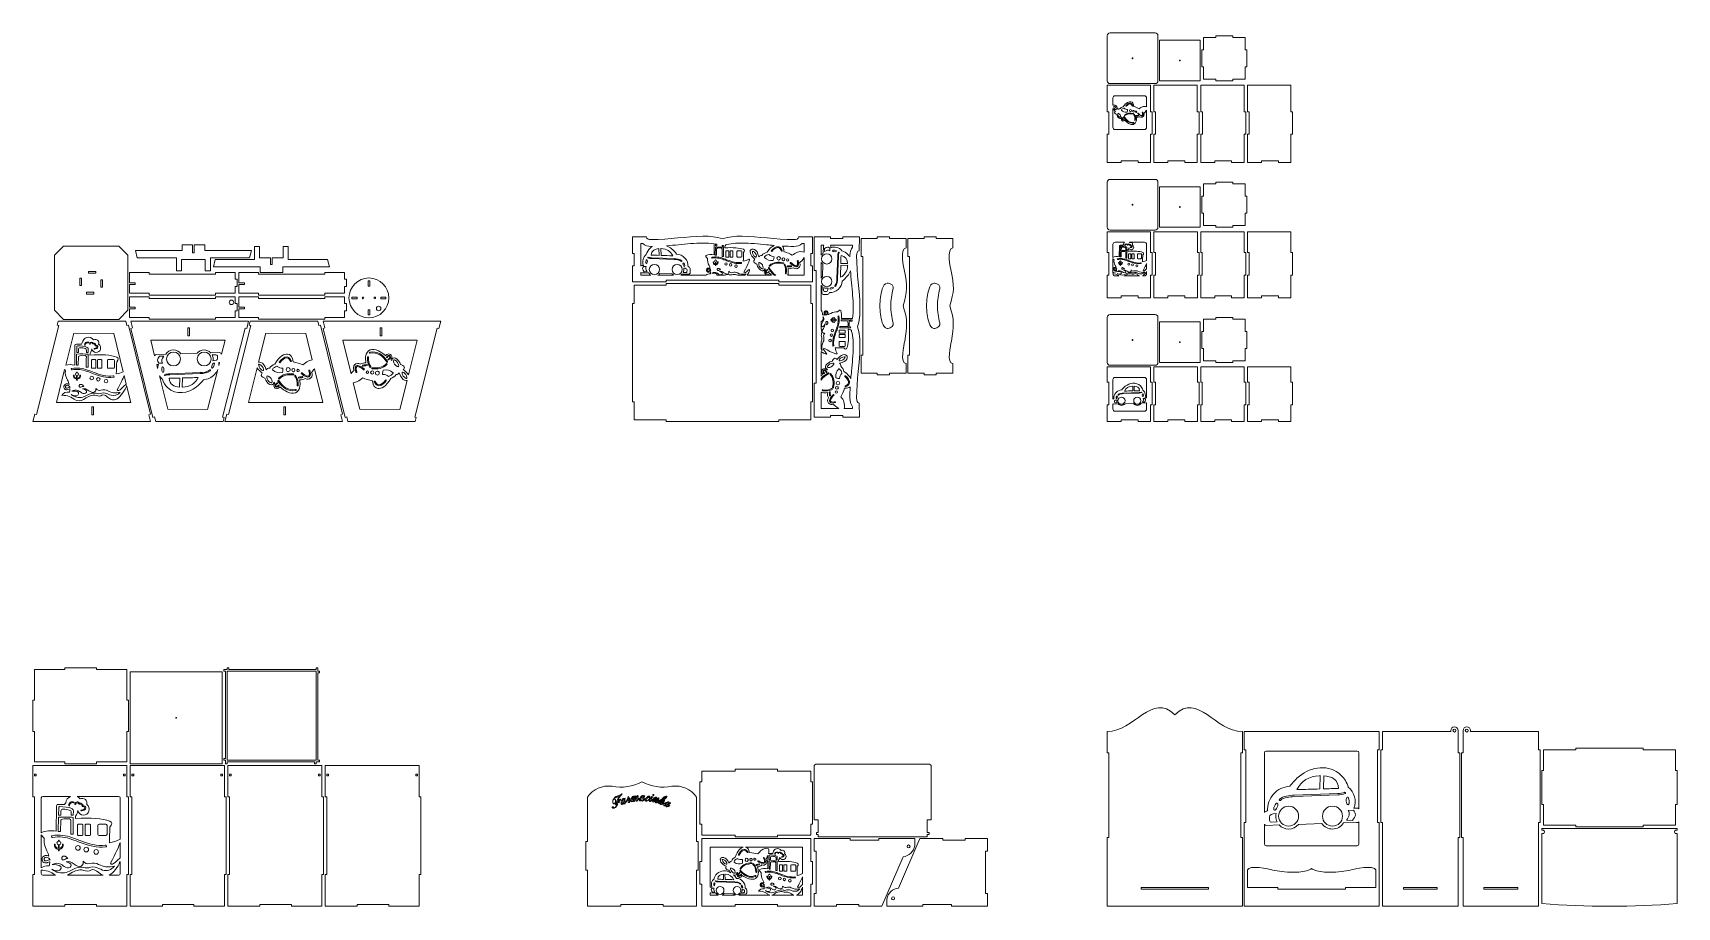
# Model space of a CAD drawing. Header units: millimetres. Extents: x -1460 to 1460, y -777 to 775.
import ezdxf

# ---------------------------------------------------------------- set-up
doc = ezdxf.new("R2010")
doc.units = ezdxf.units.MM
doc.header["$MEASUREMENT"] = 0
doc.layers.add('Camada 1', color=7, linetype='Continuous')

msp = doc.modelspace()

# ---------------------------------------------------------------- linework, layer by layer
at = {"layer": 'Camada 1', "color": 250, "lineweight": 20}
for points, knots in [([(452.8941, 775.1066), (452.8941, 775.1066), (532.8943, 775.1066), (532.8943, 775.1066), (532.8943, 775.1066), (535.6442, 775.1066), (537.8942, 772.8566), (537.8942, 770.1067), (537.8942, 770.1067), (537.8942, 770.1067), (537.8942, 690.1065), (537.8942, 690.1065), (537.8942, 690.1065), (537.8942, 687.3566), (535.6442, 685.1066), (532.8943, 685.1066), (532.8943, 685.1066), (532.8943, 685.1066), (452.8941, 685.1066), (452.8941, 685.1066), (452.8941, 685.1066), (450.1442, 685.1066), (447.8942, 687.3566), (447.8942, 690.1065), (447.8942, 690.1065), (447.8942, 690.1065), (447.8942, 770.1067), (447.8942, 770.1067), (447.8942, 770.1067), (447.8942, 772.8566), (450.1442, 775.1066), (452.8941, 775.1066)], [0, 0, 0, 0, 0.111111111, 0.111111111, 0.111111111, 0.111111111, 0.222222222, 0.222222222, 0.222222222, 0.222222222, 0.333333333, 0.333333333, 0.333333333, 0.333333333, 0.444444444, 0.444444444, 0.444444444, 0.444444444, 0.555555556, 0.555555556, 0.555555556, 0.555555556, 0.666666667, 0.666666667, 0.666666667, 0.666666667, 0.777777778, 0.777777778, 0.777777778, 0.777777778, 1, 1, 1, 1]), ([(540.8942, 762.1065), (540.8942, 762.1065), (612.8942, 762.1065), (612.8942, 762.1065), (612.8942, 762.1065), (612.8942, 762.1065), (612.8942, 690.1065), (612.8942, 690.1065), (612.8942, 690.1065), (612.8942, 690.1065), (540.8942, 690.1065), (540.8942, 690.1065), (540.8942, 690.1065), (540.8942, 690.1065), (540.8942, 762.1065), (540.8942, 762.1065)], [0, 0, 0, 0, 0.2, 0.2, 0.2, 0.2, 0.4, 0.4, 0.4, 0.4, 0.6, 0.6, 0.6, 0.6, 1, 1, 1, 1]), ([(618.8942, 767.1065), (618.8942, 767.1065), (640.8941, 767.1065), (640.8941, 767.1065), (640.8941, 767.1065), (640.8941, 767.1065), (640.8941, 770.1065), (640.8941, 770.1065), (640.8941, 770.1065), (640.8941, 770.1065), (670.8941, 770.1065), (670.8941, 770.1065), (670.8941, 770.1065), (670.8941, 770.1065), (670.8941, 767.1065), (670.8941, 767.1065), (670.8941, 767.1065), (670.8941, 767.1065), (692.8942, 767.1065), (692.8942, 767.1065), (692.8942, 767.1065), (692.8942, 767.1065), (692.8942, 745.1066), (692.8942, 745.1066), (692.8942, 745.1066), (692.8942, 745.1066), (695.8942, 745.1066), (695.8942, 745.1066), (695.8942, 745.1066), (695.8942, 745.1066), (695.8942, 715.1066), (695.8942, 715.1066), (695.8942, 715.1066), (695.8942, 715.1066), (692.8942, 715.1066), (692.8942, 715.1066), (692.8942, 715.1066), (692.8942, 715.1066), (692.8942, 693.1065), (692.8942, 693.1065), (692.8942, 693.1065), (692.8942, 693.1065), (670.8943, 693.1065), (670.8943, 693.1065), (670.8943, 693.1065), (670.8943, 693.1065), (670.8943, 690.1065), (670.8943, 690.1065), (670.8943, 690.1065), (670.8943, 690.1065), (640.8943, 690.1065), (640.8943, 690.1065), (640.8943, 690.1065), (640.8943, 690.1065), (640.8943, 693.1065), (640.8943, 693.1065), (640.8943, 693.1065), (640.8943, 693.1065), (618.8942, 693.1065), (618.8942, 693.1065), (618.8942, 693.1065), (618.8942, 693.1065), (618.8942, 715.1064), (618.8942, 715.1064), (618.8942, 715.1064), (618.8942, 715.1064), (615.8942, 715.1064), (615.8942, 715.1064), (615.8942, 715.1064), (615.8942, 715.1064), (615.8942, 745.1064), (615.8942, 745.1064), (615.8942, 745.1064), (615.8942, 745.1064), (618.8942, 745.1064), (618.8942, 745.1064), (618.8942, 745.1064), (618.8942, 745.1064), (618.8942, 767.1065), (618.8942, 767.1065)], [0, 0, 0, 0, 0.047619048, 0.047619048, 0.047619048, 0.047619048, 0.095238095, 0.095238095, 0.095238095, 0.095238095, 0.142857143, 0.142857143, 0.142857143, 0.142857143, 0.19047619, 0.19047619, 0.19047619, 0.19047619, 0.238095238, 0.238095238, 0.238095238, 0.238095238, 0.285714286, 0.285714286, 0.285714286, 0.285714286, 0.333333333, 0.333333333, 0.333333333, 0.333333333, 0.380952381, 0.380952381, 0.380952381, 0.380952381, 0.428571429, 0.428571429, 0.428571429, 0.428571429, 0.476190476, 0.476190476, 0.476190476, 0.476190476, 0.523809524, 0.523809524, 0.523809524, 0.523809524, 0.571428571, 0.571428571, 0.571428571, 0.571428571, 0.619047619, 0.619047619, 0.619047619, 0.619047619, 0.666666667, 0.666666667, 0.666666667, 0.666666667, 0.714285714, 0.714285714, 0.714285714, 0.714285714, 0.761904762, 0.761904762, 0.761904762, 0.761904762, 0.80952381, 0.80952381, 0.80952381, 0.80952381, 0.857142857, 0.857142857, 0.857142857, 0.857142857, 0.904761905, 0.904761905, 0.904761905, 0.904761905, 1, 1, 1, 1]), ([(492.8942, 730.8566), (493.3084, 730.8566), (493.6442, 730.5208), (493.6442, 730.1066), (493.6442, 730.1066), (493.6442, 729.6924), (493.3084, 729.3566), (492.8942, 729.3566), (492.8942, 729.3566), (492.48, 729.3566), (492.1442, 729.6924), (492.1442, 730.1066), (492.1442, 730.1066), (492.1442, 730.5208), (492.48, 730.8566), (492.8942, 730.8566)], [0, 0, 0, 0, 0.2, 0.2, 0.2, 0.2, 0.4, 0.4, 0.4, 0.4, 0.6, 0.6, 0.6, 0.6, 1, 1, 1, 1]), ([(576.8942, 726.8565), (577.3084, 726.8565), (577.6442, 726.5207), (577.6442, 726.1065), (577.6442, 726.1065), (577.6442, 725.6923), (577.3084, 725.3565), (576.8942, 725.3565), (576.8942, 725.3565), (576.48, 725.3565), (576.1442, 725.6923), (576.1442, 726.1065), (576.1442, 726.1065), (576.1442, 726.5207), (576.48, 726.8565), (576.8942, 726.8565)], [0, 0, 0, 0, 0.2, 0.2, 0.2, 0.2, 0.4, 0.4, 0.4, 0.4, 0.6, 0.6, 0.6, 0.6, 1, 1, 1, 1]), ([(524.9066, 545.1068), (524.9066, 545.1068), (524.9066, 595.1067), (524.9066, 595.1067), (524.9066, 595.1067), (524.9066, 595.1067), (527.8941, 595.1067), (527.8941, 595.1067), (527.8941, 595.1067), (527.8941, 595.1067), (527.8941, 635.1067), (527.8941, 635.1067), (527.8941, 635.1067), (527.8941, 635.1067), (524.9066, 635.1067), (524.9066, 635.1067), (524.9066, 635.1067), (524.9066, 635.1067), (524.9066, 682.1066), (524.9066, 682.1066), (524.9066, 682.1066), (524.9066, 682.1066), (447.8942, 682.1066), (447.8942, 682.1066), (447.8942, 682.1066), (447.8942, 682.1066), (447.8942, 635.1067), (447.8942, 635.1067), (447.8942, 635.1067), (447.8942, 635.1067), (450.8817, 635.1067), (450.8817, 635.1067), (450.8817, 635.1067), (450.8817, 635.1067), (450.8817, 595.1067), (450.8817, 595.1067), (450.8817, 595.1067), (450.8817, 595.1067), (447.8942, 595.1067), (447.8942, 595.1067), (447.8942, 595.1067), (447.8942, 595.1067), (447.8942, 545.1068), (447.8942, 545.1068), (447.8942, 545.1068), (447.8942, 545.1068), (472.7816, 545.1068), (472.7816, 545.1068), (472.7816, 545.1068), (472.7816, 545.1068), (472.7816, 548.1068), (472.7816, 548.1068), (472.7816, 548.1068), (472.7816, 548.1068), (502.7815, 548.1068), (502.7815, 548.1068), (502.7815, 548.1068), (502.7815, 548.1068), (502.7815, 545.1068), (502.7815, 545.1068), (502.7815, 545.1068), (502.7815, 545.1068), (524.9066, 545.1068), (524.9066, 545.1068)], [0, 0, 0, 0, 0.058823529, 0.058823529, 0.058823529, 0.058823529, 0.117647059, 0.117647059, 0.117647059, 0.117647059, 0.176470588, 0.176470588, 0.176470588, 0.176470588, 0.235294118, 0.235294118, 0.235294118, 0.235294118, 0.294117647, 0.294117647, 0.294117647, 0.294117647, 0.352941176, 0.352941176, 0.352941176, 0.352941176, 0.411764706, 0.411764706, 0.411764706, 0.411764706, 0.470588235, 0.470588235, 0.470588235, 0.470588235, 0.529411765, 0.529411765, 0.529411765, 0.529411765, 0.588235294, 0.588235294, 0.588235294, 0.588235294, 0.647058824, 0.647058824, 0.647058824, 0.647058824, 0.705882353, 0.705882353, 0.705882353, 0.705882353, 0.764705882, 0.764705882, 0.764705882, 0.764705882, 0.823529412, 0.823529412, 0.823529412, 0.823529412, 0.882352941, 0.882352941, 0.882352941, 0.882352941, 1, 1, 1, 1]), ([(607.9065, 545.1068), (607.9065, 545.1068), (607.9065, 595.1067), (607.9065, 595.1067), (607.9065, 595.1067), (607.9065, 595.1067), (610.894, 595.1067), (610.894, 595.1067), (610.894, 595.1067), (610.894, 595.1067), (610.894, 635.1067), (610.894, 635.1067), (610.894, 635.1067), (610.894, 635.1067), (607.9065, 635.1067), (607.9065, 635.1067), (607.9065, 635.1067), (607.9065, 635.1067), (607.9065, 682.1066), (607.9065, 682.1066), (607.9065, 682.1066), (607.9065, 682.1066), (530.8941, 682.1066), (530.8941, 682.1066), (530.8941, 682.1066), (530.8941, 682.1066), (530.8941, 635.1067), (530.8941, 635.1067), (530.8941, 635.1067), (530.8941, 635.1067), (533.8816, 635.1067), (533.8816, 635.1067), (533.8816, 635.1067), (533.8816, 635.1067), (533.8816, 595.1067), (533.8816, 595.1067), (533.8816, 595.1067), (533.8816, 595.1067), (530.8941, 595.1067), (530.8941, 595.1067), (530.8941, 595.1067), (530.8941, 595.1067), (530.8941, 545.1068), (530.8941, 545.1068), (530.8941, 545.1068), (530.8941, 545.1068), (555.7815, 545.1068), (555.7815, 545.1068), (555.7815, 545.1068), (555.7815, 545.1068), (555.7815, 548.1068), (555.7815, 548.1068), (555.7815, 548.1068), (555.7815, 548.1068), (585.7814, 548.1068), (585.7814, 548.1068), (585.7814, 548.1068), (585.7814, 548.1068), (585.7814, 545.1068), (585.7814, 545.1068), (585.7814, 545.1068), (585.7814, 545.1068), (607.9065, 545.1068), (607.9065, 545.1068)], [0, 0, 0, 0, 0.058823529, 0.058823529, 0.058823529, 0.058823529, 0.117647059, 0.117647059, 0.117647059, 0.117647059, 0.176470588, 0.176470588, 0.176470588, 0.176470588, 0.235294118, 0.235294118, 0.235294118, 0.235294118, 0.294117647, 0.294117647, 0.294117647, 0.294117647, 0.352941176, 0.352941176, 0.352941176, 0.352941176, 0.411764706, 0.411764706, 0.411764706, 0.411764706, 0.470588235, 0.470588235, 0.470588235, 0.470588235, 0.529411765, 0.529411765, 0.529411765, 0.529411765, 0.588235294, 0.588235294, 0.588235294, 0.588235294, 0.647058824, 0.647058824, 0.647058824, 0.647058824, 0.705882353, 0.705882353, 0.705882353, 0.705882353, 0.764705882, 0.764705882, 0.764705882, 0.764705882, 0.823529412, 0.823529412, 0.823529412, 0.823529412, 0.882352941, 0.882352941, 0.882352941, 0.882352941, 1, 1, 1, 1]), ([(690.9064, 545.1068), (690.9064, 545.1068), (690.9064, 595.1067), (690.9064, 595.1067), (690.9064, 595.1067), (690.9064, 595.1067), (693.8939, 595.1067), (693.8939, 595.1067), (693.8939, 595.1067), (693.8939, 595.1067), (693.8939, 635.1067), (693.8939, 635.1067), (693.8939, 635.1067), (693.8939, 635.1067), (690.9064, 635.1067), (690.9064, 635.1067), (690.9064, 635.1067), (690.9064, 635.1067), (690.9064, 682.1066), (690.9064, 682.1066), (690.9064, 682.1066), (690.9064, 682.1066), (613.894, 682.1066), (613.894, 682.1066), (613.894, 682.1066), (613.894, 682.1066), (613.894, 635.1067), (613.894, 635.1067), (613.894, 635.1067), (613.894, 635.1067), (616.8815, 635.1067), (616.8815, 635.1067), (616.8815, 635.1067), (616.8815, 635.1067), (616.8815, 595.1067), (616.8815, 595.1067), (616.8815, 595.1067), (616.8815, 595.1067), (613.894, 595.1067), (613.894, 595.1067), (613.894, 595.1067), (613.894, 595.1067), (613.894, 545.1068), (613.894, 545.1068), (613.894, 545.1068), (613.894, 545.1068), (638.7814, 545.1068), (638.7814, 545.1068), (638.7814, 545.1068), (638.7814, 545.1068), (638.7814, 548.1068), (638.7814, 548.1068), (638.7814, 548.1068), (638.7814, 548.1068), (668.7813, 548.1068), (668.7813, 548.1068), (668.7813, 548.1068), (668.7813, 548.1068), (668.7813, 545.1068), (668.7813, 545.1068), (668.7813, 545.1068), (668.7813, 545.1068), (690.9064, 545.1068), (690.9064, 545.1068)], [0, 0, 0, 0, 0.058823529, 0.058823529, 0.058823529, 0.058823529, 0.117647059, 0.117647059, 0.117647059, 0.117647059, 0.176470588, 0.176470588, 0.176470588, 0.176470588, 0.235294118, 0.235294118, 0.235294118, 0.235294118, 0.294117647, 0.294117647, 0.294117647, 0.294117647, 0.352941176, 0.352941176, 0.352941176, 0.352941176, 0.411764706, 0.411764706, 0.411764706, 0.411764706, 0.470588235, 0.470588235, 0.470588235, 0.470588235, 0.529411765, 0.529411765, 0.529411765, 0.529411765, 0.588235294, 0.588235294, 0.588235294, 0.588235294, 0.647058824, 0.647058824, 0.647058824, 0.647058824, 0.705882353, 0.705882353, 0.705882353, 0.705882353, 0.764705882, 0.764705882, 0.764705882, 0.764705882, 0.823529412, 0.823529412, 0.823529412, 0.823529412, 0.882352941, 0.882352941, 0.882352941, 0.882352941, 1, 1, 1, 1]), ([(773.9063, 545.1068), (773.9063, 545.1068), (773.9063, 595.1067), (773.9063, 595.1067), (773.9063, 595.1067), (773.9063, 595.1067), (776.8938, 595.1067), (776.8938, 595.1067), (776.8938, 595.1067), (776.8938, 595.1067), (776.8938, 635.1067), (776.8938, 635.1067), (776.8938, 635.1067), (776.8938, 635.1067), (773.9063, 635.1067), (773.9063, 635.1067), (773.9063, 635.1067), (773.9063, 635.1067), (773.9063, 682.1066), (773.9063, 682.1066), (773.9063, 682.1066), (773.9063, 682.1066), (696.8939, 682.1066), (696.8939, 682.1066), (696.8939, 682.1066), (696.8939, 682.1066), (696.8939, 635.1067), (696.8939, 635.1067), (696.8939, 635.1067), (696.8939, 635.1067), (699.8814, 635.1067), (699.8814, 635.1067), (699.8814, 635.1067), (699.8814, 635.1067), (699.8814, 595.1067), (699.8814, 595.1067), (699.8814, 595.1067), (699.8814, 595.1067), (696.8939, 595.1067), (696.8939, 595.1067), (696.8939, 595.1067), (696.8939, 595.1067), (696.8939, 545.1068), (696.8939, 545.1068), (696.8939, 545.1068), (696.8939, 545.1068), (721.7813, 545.1068), (721.7813, 545.1068), (721.7813, 545.1068), (721.7813, 545.1068), (721.7813, 548.1068), (721.7813, 548.1068), (721.7813, 548.1068), (721.7813, 548.1068), (751.7812, 548.1068), (751.7812, 548.1068), (751.7812, 548.1068), (751.7812, 548.1068), (751.7812, 545.1068), (751.7812, 545.1068), (751.7812, 545.1068), (751.7812, 545.1068), (773.9063, 545.1068), (773.9063, 545.1068)], [0, 0, 0, 0, 0.058823529, 0.058823529, 0.058823529, 0.058823529, 0.117647059, 0.117647059, 0.117647059, 0.117647059, 0.176470588, 0.176470588, 0.176470588, 0.176470588, 0.235294118, 0.235294118, 0.235294118, 0.235294118, 0.294117647, 0.294117647, 0.294117647, 0.294117647, 0.352941176, 0.352941176, 0.352941176, 0.352941176, 0.411764706, 0.411764706, 0.411764706, 0.411764706, 0.470588235, 0.470588235, 0.470588235, 0.470588235, 0.529411765, 0.529411765, 0.529411765, 0.529411765, 0.588235294, 0.588235294, 0.588235294, 0.588235294, 0.647058824, 0.647058824, 0.647058824, 0.647058824, 0.705882353, 0.705882353, 0.705882353, 0.705882353, 0.764705882, 0.764705882, 0.764705882, 0.764705882, 0.823529412, 0.823529412, 0.823529412, 0.823529412, 0.882352941, 0.882352941, 0.882352941, 0.882352941, 1, 1, 1, 1]), ([(470.1566, 640.3947), (468.8514, 640.4459), (467.5945, 639.8976), (466.7443, 638.9059), (466.7443, 638.9059), (465.5971, 643.3927), (464.0213, 646.0817), (462.0298, 647.0009), (462.0298, 647.0009), (460.354, 647.7743), (459.0435, 647.6404), (458.1793, 646.9779), (458.1793, 646.9779), (458.0771, 646.8996), (457.983, 646.8181), (457.8941, 646.7348), (457.8941, 646.7348), (457.8941, 646.7348), (457.8941, 659.6066), (457.8941, 659.6066), (457.8941, 659.6066), (457.8941, 661.8065), (459.6942, 663.6066), (461.8942, 663.6066), (461.8942, 663.6066), (461.8942, 663.6066), (513.894, 663.6066), (513.894, 663.6066), (513.894, 663.6066), (516.094, 663.6066), (517.8941, 661.8065), (517.8941, 659.6066), (517.8941, 659.6066), (517.8941, 659.6066), (517.8941, 644.026), (517.8941, 644.026), (517.8941, 644.026), (515.9087, 645.1966), (512.0362, 644.4622), (510.2736, 643.8408), (510.2736, 643.8408), (508.3578, 643.1652), (506.4303, 642.0527), (504.491, 640.503), (504.491, 640.503), (501.7874, 642.0847), (498.5742, 643.4747), (494.8513, 644.6729), (494.8513, 644.6729), (495.3358, 649.9061), (492.5438, 652.4625), (490.05, 652.992), (490.05, 652.992), (486.8447, 653.6727), (481.4591, 651.7301), (476.0053, 643.9148), (476.0053, 643.9148), (473.7404, 643.37), (471.6983, 642.1409), (470.1566, 640.3947)], [0, 0, 0, 0, 0.0625, 0.0625, 0.0625, 0.0625, 0.125, 0.125, 0.125, 0.125, 0.1875, 0.1875, 0.1875, 0.1875, 0.25, 0.25, 0.25, 0.25, 0.3125, 0.3125, 0.3125, 0.3125, 0.375, 0.375, 0.375, 0.375, 0.4375, 0.4375, 0.4375, 0.4375, 0.5, 0.5, 0.5, 0.5, 0.5625, 0.5625, 0.5625, 0.5625, 0.625, 0.625, 0.625, 0.625, 0.6875, 0.6875, 0.6875, 0.6875, 0.75, 0.75, 0.75, 0.75, 0.8125, 0.8125, 0.8125, 0.8125, 0.875, 0.875, 0.875, 0.875, 1, 1, 1, 1]), ([(463.9724, 639.8145), (464.0201, 638.065), (463.5114, 637.9598), (462.1311, 638.9792), (462.1311, 638.9792), (460.5243, 640.1655), (459.7895, 642.2874), (459.422, 644.2602), (459.422, 644.2602), (459.2315, 645.2831), (459.8311, 645.6193), (460.7814, 644.8873), (460.7814, 644.8873), (462.4408, 643.6093), (463.9158, 641.8943), (463.9724, 639.8145)], [0, 0, 0, 0, 0.2, 0.2, 0.2, 0.2, 0.4, 0.4, 0.4, 0.4, 0.6, 0.6, 0.6, 0.6, 1, 1, 1, 1]), ([(492.8927, 645.1079), (492.6319, 645.0008), (492.332, 645.1262), (492.225, 645.3868), (492.225, 645.3868), (491.6208, 646.8587), (490.5894, 648.7401), (488.919, 649.1752), (488.919, 649.1752), (486.3266, 649.8504), (483.1974, 646.7584), (481.6485, 645.0726), (481.6485, 645.0726), (481.4579, 644.865), (481.133, 644.8513), (480.9255, 645.042), (480.9255, 645.042), (480.7179, 645.2326), (480.7042, 645.5574), (480.8949, 645.765), (480.8949, 645.765), (482.7735, 647.8097), (486.0871, 650.9704), (489.1769, 650.1657), (489.1769, 650.1657), (491.211, 649.6358), (492.4273, 647.589), (493.1717, 645.7755), (493.1717, 645.7755), (493.2787, 645.5148), (493.1534, 645.2148), (492.8927, 645.1079)], [0, 0, 0, 0, 0.111111111, 0.111111111, 0.111111111, 0.111111111, 0.222222222, 0.222222222, 0.222222222, 0.222222222, 0.333333333, 0.333333333, 0.333333333, 0.333333333, 0.444444444, 0.444444444, 0.444444444, 0.444444444, 0.555555556, 0.555555556, 0.555555556, 0.555555556, 0.666666667, 0.666666667, 0.666666667, 0.666666667, 0.777777778, 0.777777778, 0.777777778, 0.777777778, 1, 1, 1, 1]), ([(513.894, 603.6067), (513.894, 603.6067), (461.8942, 603.6067), (461.8942, 603.6067), (461.8942, 603.6067), (459.6942, 603.6067), (457.8941, 605.4068), (457.8941, 607.6067), (457.8941, 607.6067), (457.8941, 607.6067), (457.8941, 641.0805), (457.8941, 641.0805), (457.8941, 641.0805), (459.1211, 638.8721), (461.1784, 636.8613), (462.3848, 636.2253), (462.3848, 636.2253), (461.3599, 635.116), (460.9167, 634.188), (461.0552, 633.4411), (461.0552, 633.4411), (461.2717, 632.2735), (463.6931, 631.0067), (464.6594, 630.5663), (464.6594, 630.5663), (465.3096, 627.3551), (466.7807, 625.0264), (469.0731, 623.5803), (469.0731, 623.5803), (471.2744, 622.3783), (472.7005, 623.01), (473.3513, 625.4757), (473.3513, 625.4757), (473.599, 625.3626), (473.7799, 625.2275), (473.8943, 625.0704), (473.8943, 625.0704), (474.2319, 624.606), (473.9638, 624.2648), (473.7095, 623.8923), (473.7095, 623.8923), (473.0584, 622.9396), (472.6803, 621.9095), (473.0439, 620.8225), (473.0439, 620.8225), (473.4544, 619.5955), (474.5562, 618.7308), (475.8461, 618.6293), (475.8461, 618.6293), (477.1361, 618.5279), (478.2499, 619.4438), (478.9566, 620.3575), (478.9566, 620.3575), (481.4374, 617.6987), (483.7644, 615.6995), (485.9364, 614.3568), (485.9364, 614.3568), (491.8743, 610.6859), (498.0418, 612.0141), (499.6753, 619.3337), (499.6753, 619.3337), (500.0735, 621.1174), (500.1353, 623.1918), (499.8606, 625.5565), (499.8606, 625.5565), (501.8847, 625.1804), (503.9762, 625.475), (505.8176, 626.3957), (505.8176, 626.3957), (507.5078, 625.0176), (509.9363, 625.0264), (511.6165, 626.4166), (511.6165, 626.4166), (513.2967, 627.8068), (513.7599, 630.1908), (512.7227, 632.109), (512.7227, 632.109), (513.9285, 632.762), (516.4022, 635.3999), (517.8941, 638.0807), (517.8941, 638.0807), (517.8941, 638.0807), (517.8941, 607.6067), (517.8941, 607.6067), (517.8941, 607.6067), (517.8941, 605.4068), (516.094, 603.6067), (513.894, 603.6067)], [0, 0, 0, 0, 0.043478261, 0.043478261, 0.043478261, 0.043478261, 0.086956522, 0.086956522, 0.086956522, 0.086956522, 0.130434783, 0.130434783, 0.130434783, 0.130434783, 0.173913043, 0.173913043, 0.173913043, 0.173913043, 0.217391304, 0.217391304, 0.217391304, 0.217391304, 0.260869565, 0.260869565, 0.260869565, 0.260869565, 0.304347826, 0.304347826, 0.304347826, 0.304347826, 0.347826087, 0.347826087, 0.347826087, 0.347826087, 0.391304348, 0.391304348, 0.391304348, 0.391304348, 0.434782609, 0.434782609, 0.434782609, 0.434782609, 0.47826087, 0.47826087, 0.47826087, 0.47826087, 0.52173913, 0.52173913, 0.52173913, 0.52173913, 0.565217391, 0.565217391, 0.565217391, 0.565217391, 0.608695652, 0.608695652, 0.608695652, 0.608695652, 0.652173913, 0.652173913, 0.652173913, 0.652173913, 0.695652174, 0.695652174, 0.695652174, 0.695652174, 0.739130435, 0.739130435, 0.739130435, 0.739130435, 0.782608696, 0.782608696, 0.782608696, 0.782608696, 0.826086957, 0.826086957, 0.826086957, 0.826086957, 0.869565217, 0.869565217, 0.869565217, 0.869565217, 0.913043478, 0.913043478, 0.913043478, 0.913043478, 1, 1, 1, 1]), ([(471.499, 626.2708), (471.2209, 624.6882), (470.8987, 624.8507), (469.6892, 625.6694), (469.6892, 625.6694), (467.7421, 626.9879), (466.7534, 628.86), (466.6734, 631.21), (466.6734, 631.21), (466.6128, 632.9875), (467.4341, 632.6405), (468.1847, 632.0978), (468.1847, 632.0978), (470.1913, 630.6468), (471.9321, 628.7348), (471.499, 626.2708)], [0, 0, 0, 0, 0.2, 0.2, 0.2, 0.2, 0.4, 0.4, 0.4, 0.4, 0.6, 0.6, 0.6, 0.6, 1, 1, 1, 1]), ([(482.7284, 634.5936), (478.9571, 634.2682), (475.6652, 635.3178), (473.1493, 638.1978), (473.1493, 638.1978), (473.0305, 638.3338), (473.0202, 638.527), (473.1237, 638.6748), (473.1237, 638.6748), (474.2799, 640.3241), (475.983, 641.1712), (477.9492, 641.4758), (477.9492, 641.4758), (478.0715, 641.4947), (478.1847, 641.4594), (478.2746, 641.3744), (478.2746, 641.3744), (479.7569, 639.9716), (481.6192, 639.2297), (483.6136, 638.9061), (483.6136, 638.9061), (483.8189, 638.8728), (483.9611, 638.6832), (483.9358, 638.4768), (483.9358, 638.4768), (483.7854, 637.2528), (483.5306, 635.9711), (483.0522, 634.8297), (483.0522, 634.8297), (482.9951, 634.6935), (482.8756, 634.6063), (482.7284, 634.5936)], [0, 0, 0, 0, 0.111111111, 0.111111111, 0.111111111, 0.111111111, 0.222222222, 0.222222222, 0.222222222, 0.222222222, 0.333333333, 0.333333333, 0.333333333, 0.333333333, 0.444444444, 0.444444444, 0.444444444, 0.444444444, 0.555555556, 0.555555556, 0.555555556, 0.555555556, 0.666666667, 0.666666667, 0.666666667, 0.666666667, 0.777777778, 0.777777778, 0.777777778, 0.777777778, 1, 1, 1, 1]), ([(478.2295, 621.4617), (477.573, 620.8327), (476.6079, 620.0753), (475.6367, 620.1796), (475.6367, 620.1796), (474.432, 620.3089), (473.8976, 621.5183), (474.3668, 622.5747), (474.3668, 622.5747), (474.7512, 623.4401), (475.7102, 624.1292), (476.4983, 624.6001), (476.4983, 624.6001), (476.6677, 624.7013), (476.8883, 624.6457), (476.9894, 624.4764), (476.9894, 624.4764), (477.0907, 624.307), (477.0351, 624.0863), (476.8657, 623.9852), (476.8657, 623.9852), (476.2284, 623.6044), (475.334, 622.9875), (475.0215, 622.2838), (475.0215, 622.2838), (474.7491, 621.6706), (474.9939, 620.9691), (475.7133, 620.8919), (475.7133, 620.8919), (476.4207, 620.8159), (477.2645, 621.5294), (477.734, 621.9789), (477.734, 621.9789), (477.8764, 622.1155), (478.1039, 622.1105), (478.2404, 621.9681), (478.2404, 621.9681), (478.3769, 621.8256), (478.372, 621.5981), (478.2295, 621.4617)], [0, 0, 0, 0, 0.090909091, 0.090909091, 0.090909091, 0.090909091, 0.181818182, 0.181818182, 0.181818182, 0.181818182, 0.272727273, 0.272727273, 0.272727273, 0.272727273, 0.363636364, 0.363636364, 0.363636364, 0.363636364, 0.454545455, 0.454545455, 0.454545455, 0.454545455, 0.545454545, 0.545454545, 0.545454545, 0.545454545, 0.636363636, 0.636363636, 0.636363636, 0.636363636, 0.727272727, 0.727272727, 0.727272727, 0.727272727, 0.818181818, 0.818181818, 0.818181818, 0.818181818, 1, 1, 1, 1]), ([(494.9247, 615.071), (486.7184, 614.1012), (481.2889, 619.3468), (477.6257, 626.1682), (477.6257, 626.1682), (477.4924, 626.4165), (477.5861, 626.7278), (477.8344, 626.8611), (477.8344, 626.8611), (478.0828, 626.9945), (478.394, 626.9007), (478.5273, 626.6524), (478.5273, 626.6524), (481.9811, 620.221), (487.0411, 615.1699), (494.8045, 616.0873), (494.8045, 616.0873), (495.0844, 616.1204), (495.3397, 615.9191), (495.3727, 615.6392), (495.3727, 615.6392), (495.4059, 615.3593), (495.2046, 615.1041), (494.9247, 615.071)], [0, 0, 0, 0, 0.142857143, 0.142857143, 0.142857143, 0.142857143, 0.285714286, 0.285714286, 0.285714286, 0.285714286, 0.428571429, 0.428571429, 0.428571429, 0.428571429, 0.571428571, 0.571428571, 0.571428571, 0.571428571, 0.714285714, 0.714285714, 0.714285714, 0.714285714, 1, 1, 1, 1]), ([(493.7826, 631.163), (488.6219, 632.2696), (483.3834, 631.9792), (479.2819, 628.3555), (479.2819, 628.3555), (479.0707, 628.1689), (478.7461, 628.189), (478.5596, 628.4001), (478.5596, 628.4001), (478.373, 628.6113), (478.3931, 628.9359), (478.6042, 629.1224), (478.6042, 629.1224), (482.9605, 632.9712), (488.5045, 633.3414), (493.9971, 632.1637), (493.9971, 632.1637), (494.2727, 632.1045), (494.4492, 631.8316), (494.3902, 631.5561), (494.3902, 631.5561), (494.331, 631.2805), (494.0581, 631.1039), (493.7826, 631.163)], [0, 0, 0, 0, 0.142857143, 0.142857143, 0.142857143, 0.142857143, 0.285714286, 0.285714286, 0.285714286, 0.285714286, 0.428571429, 0.428571429, 0.428571429, 0.428571429, 0.571428571, 0.571428571, 0.571428571, 0.571428571, 0.714285714, 0.714285714, 0.714285714, 0.714285714, 1, 1, 1, 1]), ([(489.1781, 635.1562), (488.0866, 635.1562), (487.2015, 636.0413), (487.2015, 637.1328), (487.2015, 637.1328), (487.2015, 638.2245), (488.0866, 639.1096), (489.1781, 639.1096), (489.1781, 639.1096), (490.2697, 639.1096), (491.1548, 638.2245), (491.1548, 637.1328), (491.1548, 637.1328), (491.1548, 636.0413), (490.2697, 635.1562), (489.1781, 635.1562)], [0, 0, 0, 0, 0.2, 0.2, 0.2, 0.2, 0.4, 0.4, 0.4, 0.4, 0.6, 0.6, 0.6, 0.6, 1, 1, 1, 1]), ([(495.9745, 635.9955), (495.9745, 635.1283), (495.2713, 634.4251), (494.404, 634.4251), (494.404, 634.4251), (493.5367, 634.4251), (492.8336, 635.1283), (492.8336, 635.9955), (492.8336, 635.9955), (492.8336, 636.8629), (493.5367, 637.5661), (494.404, 637.5661), (494.404, 637.5661), (495.2713, 637.5661), (495.9745, 636.8629), (495.9745, 635.9955)], [0, 0, 0, 0, 0.2, 0.2, 0.2, 0.2, 0.4, 0.4, 0.4, 0.4, 0.6, 0.6, 0.6, 0.6, 1, 1, 1, 1]), ([(497.1167, 619.4598), (496.838, 619.502), (496.6451, 619.7637), (496.6873, 620.0423), (496.6873, 620.0423), (497.1716, 623.2433), (497.2201, 627.0572), (495.3588, 629.8642), (495.3588, 629.8642), (495.2031, 630.0991), (495.2676, 630.4177), (495.5025, 630.5734), (495.5025, 630.5734), (495.7374, 630.7292), (496.056, 630.6646), (496.2117, 630.4297), (496.2117, 630.4297), (498.2287, 627.3882), (498.2253, 623.3666), (497.6992, 619.8892), (497.6992, 619.8892), (497.6571, 619.6106), (497.3954, 619.4176), (497.1167, 619.4598)], [0, 0, 0, 0, 0.142857143, 0.142857143, 0.142857143, 0.142857143, 0.285714286, 0.285714286, 0.285714286, 0.285714286, 0.428571429, 0.428571429, 0.428571429, 0.428571429, 0.571428571, 0.571428571, 0.571428571, 0.571428571, 0.714285714, 0.714285714, 0.714285714, 0.714285714, 1, 1, 1, 1]), ([(500.4154, 635.2373), (500.4154, 634.5644), (499.8698, 634.0188), (499.1968, 634.0188), (499.1968, 634.0188), (498.5239, 634.0188), (497.9783, 634.5644), (497.9783, 635.2373), (497.9783, 635.2373), (497.9783, 635.9103), (498.5239, 636.4559), (499.1968, 636.4559), (499.1968, 636.4559), (499.8698, 636.4559), (500.4154, 635.9103), (500.4154, 635.2373)], [0, 0, 0, 0, 0.2, 0.2, 0.2, 0.2, 0.4, 0.4, 0.4, 0.4, 0.6, 0.6, 0.6, 0.6, 1, 1, 1, 1]), ([(499.2494, 627.4722), (498.9693, 627.503), (498.7659, 627.7567), (498.7967, 628.0368), (498.7967, 628.0368), (498.8276, 628.3169), (499.0813, 628.5203), (499.3614, 628.4894), (499.3614, 628.4894), (500.5624, 628.3572), (501.8267, 628.4606), (503.0163, 628.6487), (503.0163, 628.6487), (503.2947, 628.6927), (503.5576, 628.5015), (503.6017, 628.2232), (503.6017, 628.2232), (503.6457, 627.9447), (503.4545, 627.6818), (503.1761, 627.6378), (503.1761, 627.6378), (501.8941, 627.4351), (500.5434, 627.3297), (499.2494, 627.4722)], [0, 0, 0, 0, 0.142857143, 0.142857143, 0.142857143, 0.142857143, 0.285714286, 0.285714286, 0.285714286, 0.285714286, 0.428571429, 0.428571429, 0.428571429, 0.428571429, 0.571428571, 0.571428571, 0.571428571, 0.571428571, 0.714285714, 0.714285714, 0.714285714, 0.714285714, 1, 1, 1, 1]), ([(506.7806, 628.2047), (505.1312, 629.0087), (503.5576, 630.3615), (502.2728, 631.6546), (502.2728, 631.6546), (502.0741, 631.8545), (502.0751, 632.1797), (502.2751, 632.3783), (502.2751, 632.3783), (502.475, 632.5769), (502.8001, 632.5759), (502.9988, 632.3759), (502.9988, 632.3759), (504.1977, 631.1693), (505.6891, 629.8752), (507.229, 629.1247), (507.229, 629.1247), (507.8403, 628.8267), (508.9693, 628.3881), (509.6418, 628.725), (509.6418, 628.725), (511.0973, 629.4543), (510.4294, 632.7435), (510.1531, 633.9001), (510.1531, 633.9001), (510.0876, 634.1743), (510.2578, 634.4512), (510.5319, 634.5167), (510.5319, 634.5167), (510.806, 634.5822), (511.083, 634.412), (511.1485, 634.1379), (511.1485, 634.1379), (511.5718, 632.3665), (512.1842, 628.8541), (510.1003, 627.8101), (510.1003, 627.8101), (509.0787, 627.2983), (507.7352, 627.7394), (506.7806, 628.2047)], [0, 0, 0, 0, 0.090909091, 0.090909091, 0.090909091, 0.090909091, 0.181818182, 0.181818182, 0.181818182, 0.181818182, 0.272727273, 0.272727273, 0.272727273, 0.272727273, 0.363636364, 0.363636364, 0.363636364, 0.363636364, 0.454545455, 0.454545455, 0.454545455, 0.454545455, 0.545454545, 0.545454545, 0.545454545, 0.545454545, 0.636363636, 0.636363636, 0.636363636, 0.636363636, 0.727272727, 0.727272727, 0.727272727, 0.727272727, 0.818181818, 0.818181818, 0.818181818, 0.818181818, 1, 1, 1, 1]), ([(452.8941, 515.1068), (452.8941, 515.1068), (532.8943, 515.1068), (532.8943, 515.1068), (532.8943, 515.1068), (535.6442, 515.1068), (537.8942, 512.8568), (537.8942, 510.1069), (537.8942, 510.1069), (537.8942, 510.1069), (537.8942, 430.1067), (537.8942, 430.1067), (537.8942, 430.1067), (537.8942, 427.3568), (535.6442, 425.1068), (532.8943, 425.1068), (532.8943, 425.1068), (532.8943, 425.1068), (452.8941, 425.1068), (452.8941, 425.1068), (452.8941, 425.1068), (450.1442, 425.1068), (447.8942, 427.3568), (447.8942, 430.1067), (447.8942, 430.1067), (447.8942, 430.1067), (447.8942, 510.1069), (447.8942, 510.1069), (447.8942, 510.1069), (447.8942, 512.8568), (450.1442, 515.1068), (452.8941, 515.1068)], [0, 0, 0, 0, 0.111111111, 0.111111111, 0.111111111, 0.111111111, 0.222222222, 0.222222222, 0.222222222, 0.222222222, 0.333333333, 0.333333333, 0.333333333, 0.333333333, 0.444444444, 0.444444444, 0.444444444, 0.444444444, 0.555555556, 0.555555556, 0.555555556, 0.555555556, 0.666666667, 0.666666667, 0.666666667, 0.666666667, 0.777777778, 0.777777778, 0.777777778, 0.777777778, 1, 1, 1, 1]), ([(540.8942, 502.1067), (540.8942, 502.1067), (612.8942, 502.1067), (612.8942, 502.1067), (612.8942, 502.1067), (612.8942, 502.1067), (612.8942, 430.1067), (612.8942, 430.1067), (612.8942, 430.1067), (612.8942, 430.1067), (540.8942, 430.1067), (540.8942, 430.1067), (540.8942, 430.1067), (540.8942, 430.1067), (540.8942, 502.1067), (540.8942, 502.1067)], [0, 0, 0, 0, 0.2, 0.2, 0.2, 0.2, 0.4, 0.4, 0.4, 0.4, 0.6, 0.6, 0.6, 0.6, 1, 1, 1, 1]), ([(618.8942, 507.1067), (618.8942, 507.1067), (640.8941, 507.1067), (640.8941, 507.1067), (640.8941, 507.1067), (640.8941, 507.1067), (640.8941, 510.1067), (640.8941, 510.1067), (640.8941, 510.1067), (640.8941, 510.1067), (670.8941, 510.1067), (670.8941, 510.1067), (670.8941, 510.1067), (670.8941, 510.1067), (670.8941, 507.1067), (670.8941, 507.1067), (670.8941, 507.1067), (670.8941, 507.1067), (692.8942, 507.1067), (692.8942, 507.1067), (692.8942, 507.1067), (692.8942, 507.1067), (692.8942, 485.1068), (692.8942, 485.1068), (692.8942, 485.1068), (692.8942, 485.1068), (695.8942, 485.1068), (695.8942, 485.1068), (695.8942, 485.1068), (695.8942, 485.1068), (695.8942, 455.1068), (695.8942, 455.1068), (695.8942, 455.1068), (695.8942, 455.1068), (692.8942, 455.1068), (692.8942, 455.1068), (692.8942, 455.1068), (692.8942, 455.1068), (692.8942, 433.1067), (692.8942, 433.1067), (692.8942, 433.1067), (692.8942, 433.1067), (670.8943, 433.1067), (670.8943, 433.1067), (670.8943, 433.1067), (670.8943, 433.1067), (670.8943, 430.1067), (670.8943, 430.1067), (670.8943, 430.1067), (670.8943, 430.1067), (640.8943, 430.1067), (640.8943, 430.1067), (640.8943, 430.1067), (640.8943, 430.1067), (640.8943, 433.1067), (640.8943, 433.1067), (640.8943, 433.1067), (640.8943, 433.1067), (618.8942, 433.1067), (618.8942, 433.1067), (618.8942, 433.1067), (618.8942, 433.1067), (618.8942, 455.1066), (618.8942, 455.1066), (618.8942, 455.1066), (618.8942, 455.1066), (615.8942, 455.1066), (615.8942, 455.1066), (615.8942, 455.1066), (615.8942, 455.1066), (615.8942, 485.1066), (615.8942, 485.1066), (615.8942, 485.1066), (615.8942, 485.1066), (618.8942, 485.1066), (618.8942, 485.1066), (618.8942, 485.1066), (618.8942, 485.1066), (618.8942, 507.1067), (618.8942, 507.1067)], [0, 0, 0, 0, 0.047619048, 0.047619048, 0.047619048, 0.047619048, 0.095238095, 0.095238095, 0.095238095, 0.095238095, 0.142857143, 0.142857143, 0.142857143, 0.142857143, 0.19047619, 0.19047619, 0.19047619, 0.19047619, 0.238095238, 0.238095238, 0.238095238, 0.238095238, 0.285714286, 0.285714286, 0.285714286, 0.285714286, 0.333333333, 0.333333333, 0.333333333, 0.333333333, 0.380952381, 0.380952381, 0.380952381, 0.380952381, 0.428571429, 0.428571429, 0.428571429, 0.428571429, 0.476190476, 0.476190476, 0.476190476, 0.476190476, 0.523809524, 0.523809524, 0.523809524, 0.523809524, 0.571428571, 0.571428571, 0.571428571, 0.571428571, 0.619047619, 0.619047619, 0.619047619, 0.619047619, 0.666666667, 0.666666667, 0.666666667, 0.666666667, 0.714285714, 0.714285714, 0.714285714, 0.714285714, 0.761904762, 0.761904762, 0.761904762, 0.761904762, 0.80952381, 0.80952381, 0.80952381, 0.80952381, 0.857142857, 0.857142857, 0.857142857, 0.857142857, 0.904761905, 0.904761905, 0.904761905, 0.904761905, 1, 1, 1, 1]), ([(492.8942, 470.8568), (493.3084, 470.8568), (493.6442, 470.521), (493.6442, 470.1068), (493.6442, 470.1068), (493.6442, 469.6926), (493.3084, 469.3568), (492.8942, 469.3568), (492.8942, 469.3568), (492.48, 469.3568), (492.1442, 469.6926), (492.1442, 470.1068), (492.1442, 470.1068), (492.1442, 470.521), (492.48, 470.8568), (492.8942, 470.8568)], [0, 0, 0, 0, 0.2, 0.2, 0.2, 0.2, 0.4, 0.4, 0.4, 0.4, 0.6, 0.6, 0.6, 0.6, 1, 1, 1, 1]), ([(576.8942, 466.8567), (577.3084, 466.8567), (577.6442, 466.5209), (577.6442, 466.1067), (577.6442, 466.1067), (577.6442, 465.6925), (577.3084, 465.3567), (576.8942, 465.3567), (576.8942, 465.3567), (576.48, 465.3567), (576.1442, 465.6925), (576.1442, 466.1067), (576.1442, 466.1067), (576.1442, 466.5209), (576.48, 466.8567), (576.8942, 466.8567)], [0, 0, 0, 0, 0.2, 0.2, 0.2, 0.2, 0.4, 0.4, 0.4, 0.4, 0.6, 0.6, 0.6, 0.6, 1, 1, 1, 1]), ([(-270.0209, 414.1403), (-298.9513, 413.8828), (-329.326, 408.1563), (-361.9524, 408.1563), (-361.9524, 408.1563), (-365.6108, 408.1563), (-370.4281, 409.1423), (-370.4281, 412.9401), (-370.4281, 412.9401), (-370.4281, 412.9401), (-395.2485, 413.1374), (-395.2485, 413.1374), (-395.2485, 413.1374), (-395.2485, 413.1374), (-395.2734, 383.4721), (-395.2734, 383.4721), (-395.2734, 383.4721), (-395.2734, 383.4721), (-392.2485, 383.4721), (-392.2485, 383.4721), (-392.2485, 383.4721), (-392.2485, 383.4721), (-392.2485, 361.8579), (-392.2485, 361.8579), (-392.2485, 361.8579), (-392.2485, 361.8579), (-395.2734, 361.8579), (-395.2734, 361.8579), (-395.2734, 361.8579), (-395.2734, 361.8579), (-395.2485, 333.0524), (-395.2485, 333.0524), (-395.2485, 333.0524), (-395.2485, 333.0524), (-335.2473, 333.0524), (-335.2473, 333.0524), (-335.2473, 333.0524), (-335.2473, 333.0524), (-335.2473, 336.0587), (-335.2473, 336.0587), (-335.2473, 336.0587), (-335.2473, 336.0587), (-135.2499, 336.0587), (-135.2499, 336.0587), (-135.2499, 336.0587), (-135.2499, 336.0587), (-135.2499, 333.0524), (-135.2499, 333.0524), (-135.2499, 333.0524), (-135.2499, 333.0524), (-75.2487, 333.0524), (-75.2487, 333.0524), (-75.2487, 333.0524), (-75.2487, 333.0524), (-75.2238, 361.8579), (-75.2238, 361.8579), (-75.2238, 361.8579), (-75.2238, 361.8579), (-78.2487, 361.8579), (-78.2487, 361.8579), (-78.2487, 361.8579), (-78.2487, 361.8579), (-78.2487, 383.4721), (-78.2487, 383.4721), (-78.2487, 383.4721), (-78.2487, 383.4721), (-75.2238, 383.4721), (-75.2238, 383.4721), (-75.2238, 383.4721), (-75.2238, 383.4721), (-75.2487, 413.1374), (-75.2487, 413.1374), (-75.2487, 413.1374), (-75.2487, 413.1374), (-100.0691, 412.9401), (-100.0691, 412.9401), (-100.0691, 412.9401), (-100.0691, 409.1423), (-104.8864, 408.1563), (-108.5448, 408.1563), (-108.5448, 408.1563), (-141.1712, 408.1563), (-171.5459, 413.8828), (-200.4763, 414.1403), (-200.4763, 414.1403), (-212.9685, 414.252), (-224.458, 413.256), (-235.2245, 409.5947), (-235.2245, 409.5947), (-235.2245, 409.5947), (-235.2486, 409.6029), (-235.2486, 409.6029), (-235.2486, 409.6029), (-235.2486, 409.6029), (-235.2727, 409.5947), (-235.2727, 409.5947), (-235.2727, 409.5947), (-246.0392, 413.256), (-257.5287, 414.252), (-270.0209, 414.1403)], [0, 0, 0, 0, 0.038461538, 0.038461538, 0.038461538, 0.038461538, 0.076923077, 0.076923077, 0.076923077, 0.076923077, 0.115384615, 0.115384615, 0.115384615, 0.115384615, 0.153846154, 0.153846154, 0.153846154, 0.153846154, 0.192307692, 0.192307692, 0.192307692, 0.192307692, 0.230769231, 0.230769231, 0.230769231, 0.230769231, 0.269230769, 0.269230769, 0.269230769, 0.269230769, 0.307692308, 0.307692308, 0.307692308, 0.307692308, 0.346153846, 0.346153846, 0.346153846, 0.346153846, 0.384615385, 0.384615385, 0.384615385, 0.384615385, 0.423076923, 0.423076923, 0.423076923, 0.423076923, 0.461538462, 0.461538462, 0.461538462, 0.461538462, 0.5, 0.5, 0.5, 0.5, 0.538461538, 0.538461538, 0.538461538, 0.538461538, 0.576923077, 0.576923077, 0.576923077, 0.576923077, 0.615384615, 0.615384615, 0.615384615, 0.615384615, 0.653846154, 0.653846154, 0.653846154, 0.653846154, 0.692307692, 0.692307692, 0.692307692, 0.692307692, 0.730769231, 0.730769231, 0.730769231, 0.730769231, 0.769230769, 0.769230769, 0.769230769, 0.769230769, 0.807692308, 0.807692308, 0.807692308, 0.807692308, 0.846153846, 0.846153846, 0.846153846, 0.846153846, 0.884615385, 0.884615385, 0.884615385, 0.884615385, 0.923076923, 0.923076923, 0.923076923, 0.923076923, 1, 1, 1, 1]), ([(8.8392, 287.9098), (8.5817, 316.8402), (2.8552, 347.2149), (2.8552, 379.8413), (2.8552, 379.8413), (2.8552, 383.4997), (3.8412, 388.317), (7.639, 388.317), (7.639, 388.317), (7.639, 388.317), (7.8363, 413.1374), (7.8363, 413.1374), (7.8363, 413.1374), (7.8363, 413.1374), (-21.829, 413.1623), (-21.829, 413.1623), (-21.829, 413.1623), (-21.829, 413.1623), (-21.829, 410.1374), (-21.829, 410.1374), (-21.829, 410.1374), (-21.829, 410.1374), (-43.4432, 410.1374), (-43.4432, 410.1374), (-43.4432, 410.1374), (-43.4432, 410.1374), (-43.4432, 413.1623), (-43.4432, 413.1623), (-43.4432, 413.1623), (-43.4432, 413.1623), (-72.2487, 413.1374), (-72.2487, 413.1374), (-72.2487, 413.1374), (-72.2487, 413.1374), (-72.2487, 353.1362), (-72.2487, 353.1362), (-72.2487, 353.1362), (-72.2487, 353.1362), (-69.2424, 353.1362), (-69.2424, 353.1362), (-69.2424, 353.1362), (-69.2424, 353.1362), (-69.2424, 153.1388), (-69.2424, 153.1388), (-69.2424, 153.1388), (-69.2424, 153.1388), (-72.2487, 153.1388), (-72.2487, 153.1388), (-72.2487, 153.1388), (-72.2487, 153.1388), (-72.2487, 93.1376), (-72.2487, 93.1376), (-72.2487, 93.1376), (-72.2487, 93.1376), (-43.4432, 93.1127), (-43.4432, 93.1127), (-43.4432, 93.1127), (-43.4432, 93.1127), (-43.4432, 96.1376), (-43.4432, 96.1376), (-43.4432, 96.1376), (-43.4432, 96.1376), (-21.829, 96.1376), (-21.829, 96.1376), (-21.829, 96.1376), (-21.829, 96.1376), (-21.829, 93.1127), (-21.829, 93.1127), (-21.829, 93.1127), (-21.829, 93.1127), (7.8363, 93.1376), (7.8363, 93.1376), (7.8363, 93.1376), (7.8363, 93.1376), (7.639, 117.958), (7.639, 117.958), (7.639, 117.958), (3.8412, 117.958), (2.8552, 122.7753), (2.8552, 126.4337), (2.8552, 126.4337), (2.8552, 159.0601), (8.5817, 189.4348), (8.8392, 218.3652), (8.8392, 218.3652), (8.9509, 230.8574), (7.9549, 242.3469), (4.2936, 253.1134), (4.2936, 253.1134), (4.2936, 253.1134), (4.3018, 253.1375), (4.3018, 253.1375), (4.3018, 253.1375), (4.3018, 253.1375), (4.2936, 253.1616), (4.2936, 253.1616), (4.2936, 253.1616), (7.9549, 263.9281), (8.9509, 275.4176), (8.8392, 287.9098)], [0, 0, 0, 0, 0.038461538, 0.038461538, 0.038461538, 0.038461538, 0.076923077, 0.076923077, 0.076923077, 0.076923077, 0.115384615, 0.115384615, 0.115384615, 0.115384615, 0.153846154, 0.153846154, 0.153846154, 0.153846154, 0.192307692, 0.192307692, 0.192307692, 0.192307692, 0.230769231, 0.230769231, 0.230769231, 0.230769231, 0.269230769, 0.269230769, 0.269230769, 0.269230769, 0.307692308, 0.307692308, 0.307692308, 0.307692308, 0.346153846, 0.346153846, 0.346153846, 0.346153846, 0.384615385, 0.384615385, 0.384615385, 0.384615385, 0.423076923, 0.423076923, 0.423076923, 0.423076923, 0.461538462, 0.461538462, 0.461538462, 0.461538462, 0.5, 0.5, 0.5, 0.5, 0.538461538, 0.538461538, 0.538461538, 0.538461538, 0.576923077, 0.576923077, 0.576923077, 0.576923077, 0.615384615, 0.615384615, 0.615384615, 0.615384615, 0.653846154, 0.653846154, 0.653846154, 0.653846154, 0.692307692, 0.692307692, 0.692307692, 0.692307692, 0.730769231, 0.730769231, 0.730769231, 0.730769231, 0.769230769, 0.769230769, 0.769230769, 0.769230769, 0.807692308, 0.807692308, 0.807692308, 0.807692308, 0.846153846, 0.846153846, 0.846153846, 0.846153846, 0.884615385, 0.884615385, 0.884615385, 0.884615385, 0.923076923, 0.923076923, 0.923076923, 0.923076923, 1, 1, 1, 1]), ([(13.8363, 378.1151), (13.8363, 378.1151), (13.8363, 203.2143), (13.8363, 203.2143), (13.8363, 203.2143), (13.8363, 203.2143), (10.8363, 203.2143), (10.8363, 203.2143), (10.8363, 203.2143), (10.8363, 203.2143), (10.8363, 171.192), (10.8363, 171.192), (10.8363, 171.192), (10.8363, 171.192), (13.8363, 171.192), (13.8363, 171.192), (13.8363, 171.192), (13.8363, 171.192), (13.8363, 171.1895), (13.8363, 171.1895), (13.8363, 171.1895), (13.8363, 171.1895), (39.6418, 171.1697), (39.6418, 171.1697), (39.6418, 171.1697), (39.6418, 171.1697), (39.6418, 168.192), (39.6418, 168.192), (39.6418, 168.192), (39.6418, 168.192), (61.256, 168.192), (61.256, 168.192), (61.256, 168.192), (61.256, 168.192), (61.256, 171.1697), (61.256, 171.1697), (61.256, 171.1697), (61.256, 171.1697), (90.9213, 171.192), (90.9213, 171.192), (90.9213, 171.192), (90.9213, 171.192), (90.7446, 188.0373), (90.7446, 188.0373), (90.7446, 188.0373), (79.1205, 188.0373), (87.065, 221.7012), (88.203, 227.968), (88.203, 227.968), (92.8299, 253.4473), (93.816, 265.5647), (85.2804, 290.6647), (85.2804, 290.6647), (93.4141, 314.5827), (93.5046, 327.5791), (87.7842, 351.9556), (87.7842, 351.9556), (86.6411, 356.8269), (79.0783, 393.2921), (90.7446, 393.2921), (90.7446, 393.2921), (90.7446, 393.2921), (90.9213, 410.1374), (90.9213, 410.1374), (90.9213, 410.1374), (90.9213, 410.1374), (61.256, 410.1597), (61.256, 410.1597), (61.256, 410.1597), (61.256, 410.1597), (61.256, 413.1374), (61.256, 413.1374), (61.256, 413.1374), (61.256, 413.1374), (39.6418, 413.1374), (39.6418, 413.1374), (39.6418, 413.1374), (39.6418, 413.1374), (39.6418, 410.1597), (39.6418, 410.1597), (39.6418, 410.1597), (39.6418, 410.1597), (13.8363, 410.1399), (13.8363, 410.1399), (13.8363, 410.1399), (13.8363, 410.1399), (13.8363, 410.1374), (13.8363, 410.1374), (13.8363, 410.1374), (13.8363, 410.1374), (10.8363, 410.1374), (10.8363, 410.1374), (10.8363, 410.1374), (10.8363, 410.1374), (10.8363, 378.1151), (10.8363, 378.1151), (10.8363, 378.1151), (10.8363, 378.1151), (13.8363, 378.1151), (13.8363, 378.1151)], [0, 0, 0, 0, 0.038461538, 0.038461538, 0.038461538, 0.038461538, 0.076923077, 0.076923077, 0.076923077, 0.076923077, 0.115384615, 0.115384615, 0.115384615, 0.115384615, 0.153846154, 0.153846154, 0.153846154, 0.153846154, 0.192307692, 0.192307692, 0.192307692, 0.192307692, 0.230769231, 0.230769231, 0.230769231, 0.230769231, 0.269230769, 0.269230769, 0.269230769, 0.269230769, 0.307692308, 0.307692308, 0.307692308, 0.307692308, 0.346153846, 0.346153846, 0.346153846, 0.346153846, 0.384615385, 0.384615385, 0.384615385, 0.384615385, 0.423076923, 0.423076923, 0.423076923, 0.423076923, 0.461538462, 0.461538462, 0.461538462, 0.461538462, 0.5, 0.5, 0.5, 0.5, 0.538461538, 0.538461538, 0.538461538, 0.538461538, 0.576923077, 0.576923077, 0.576923077, 0.576923077, 0.615384615, 0.615384615, 0.615384615, 0.615384615, 0.653846154, 0.653846154, 0.653846154, 0.653846154, 0.692307692, 0.692307692, 0.692307692, 0.692307692, 0.730769231, 0.730769231, 0.730769231, 0.730769231, 0.769230769, 0.769230769, 0.769230769, 0.769230769, 0.807692308, 0.807692308, 0.807692308, 0.807692308, 0.846153846, 0.846153846, 0.846153846, 0.846153846, 0.884615385, 0.884615385, 0.884615385, 0.884615385, 0.923076923, 0.923076923, 0.923076923, 0.923076923, 1, 1, 1, 1]), ([(96.7446, 378.1151), (96.7446, 378.1151), (96.7446, 203.2143), (96.7446, 203.2143), (96.7446, 203.2143), (96.7446, 203.2143), (93.7446, 203.2143), (93.7446, 203.2143), (93.7446, 203.2143), (93.7446, 203.2143), (93.7446, 171.192), (93.7446, 171.192), (93.7446, 171.192), (93.7446, 171.192), (96.7446, 171.192), (96.7446, 171.192), (96.7446, 171.192), (96.7446, 171.192), (96.7446, 171.1895), (96.7446, 171.1895), (96.7446, 171.1895), (96.7446, 171.1895), (122.5501, 171.1697), (122.5501, 171.1697), (122.5501, 171.1697), (122.5501, 171.1697), (122.5501, 168.192), (122.5501, 168.192), (122.5501, 168.192), (122.5501, 168.192), (144.1643, 168.192), (144.1643, 168.192), (144.1643, 168.192), (144.1643, 168.192), (144.1643, 171.1697), (144.1643, 171.1697), (144.1643, 171.1697), (144.1643, 171.1697), (173.8296, 171.192), (173.8296, 171.192), (173.8296, 171.192), (173.8296, 171.192), (173.6529, 188.0373), (173.6529, 188.0373), (173.6529, 188.0373), (162.0288, 188.0373), (169.9733, 221.7012), (171.1113, 227.968), (171.1113, 227.968), (175.7382, 253.4473), (176.7243, 265.5647), (168.1887, 290.6647), (168.1887, 290.6647), (176.3224, 314.5827), (176.4129, 327.5791), (170.6925, 351.9556), (170.6925, 351.9556), (169.5494, 356.8269), (161.9866, 393.2921), (173.6529, 393.2921), (173.6529, 393.2921), (173.6529, 393.2921), (173.8296, 410.1374), (173.8296, 410.1374), (173.8296, 410.1374), (173.8296, 410.1374), (144.1643, 410.1597), (144.1643, 410.1597), (144.1643, 410.1597), (144.1643, 410.1597), (144.1643, 413.1374), (144.1643, 413.1374), (144.1643, 413.1374), (144.1643, 413.1374), (122.5501, 413.1374), (122.5501, 413.1374), (122.5501, 413.1374), (122.5501, 413.1374), (122.5501, 410.1597), (122.5501, 410.1597), (122.5501, 410.1597), (122.5501, 410.1597), (96.7446, 410.1399), (96.7446, 410.1399), (96.7446, 410.1399), (96.7446, 410.1399), (96.7446, 410.1374), (96.7446, 410.1374), (96.7446, 410.1374), (96.7446, 410.1374), (93.7446, 410.1374), (93.7446, 410.1374), (93.7446, 410.1374), (93.7446, 410.1374), (93.7446, 378.1151), (93.7446, 378.1151), (93.7446, 378.1151), (93.7446, 378.1151), (96.7446, 378.1151), (96.7446, 378.1151)], [0, 0, 0, 0, 0.038461538, 0.038461538, 0.038461538, 0.038461538, 0.076923077, 0.076923077, 0.076923077, 0.076923077, 0.115384615, 0.115384615, 0.115384615, 0.115384615, 0.153846154, 0.153846154, 0.153846154, 0.153846154, 0.192307692, 0.192307692, 0.192307692, 0.192307692, 0.230769231, 0.230769231, 0.230769231, 0.230769231, 0.269230769, 0.269230769, 0.269230769, 0.269230769, 0.307692308, 0.307692308, 0.307692308, 0.307692308, 0.346153846, 0.346153846, 0.346153846, 0.346153846, 0.384615385, 0.384615385, 0.384615385, 0.384615385, 0.423076923, 0.423076923, 0.423076923, 0.423076923, 0.461538462, 0.461538462, 0.461538462, 0.461538462, 0.5, 0.5, 0.5, 0.5, 0.538461538, 0.538461538, 0.538461538, 0.538461538, 0.576923077, 0.576923077, 0.576923077, 0.576923077, 0.615384615, 0.615384615, 0.615384615, 0.615384615, 0.653846154, 0.653846154, 0.653846154, 0.653846154, 0.692307692, 0.692307692, 0.692307692, 0.692307692, 0.730769231, 0.730769231, 0.730769231, 0.730769231, 0.769230769, 0.769230769, 0.769230769, 0.769230769, 0.807692308, 0.807692308, 0.807692308, 0.807692308, 0.846153846, 0.846153846, 0.846153846, 0.846153846, 0.884615385, 0.884615385, 0.884615385, 0.884615385, 0.923076923, 0.923076923, 0.923076923, 0.923076923, 1, 1, 1, 1]), ([(447.8942, 305.1069), (447.8942, 305.1069), (472.7816, 305.1069), (472.7816, 305.1069), (472.7816, 305.1069), (472.7816, 305.1069), (472.7816, 308.1069), (472.7816, 308.1069), (472.7816, 308.1069), (472.7816, 308.1069), (502.7815, 308.1069), (502.7815, 308.1069), (502.7815, 308.1069), (502.7815, 308.1069), (502.7815, 305.1069), (502.7815, 305.1069), (502.7815, 305.1069), (502.7815, 305.1069), (525.0066, 305.1069), (525.0066, 305.1069), (525.0066, 305.1069), (525.0066, 305.1069), (525.0066, 345.1069), (525.0066, 345.1069), (525.0066, 345.1069), (525.0066, 345.1069), (527.8941, 345.1069), (527.8941, 345.1069), (527.8941, 345.1069), (527.8941, 345.1069), (527.8941, 385.1068), (527.8941, 385.1068), (527.8941, 385.1068), (527.8941, 385.1068), (525.0066, 385.1068), (525.0066, 385.1068), (525.0066, 385.1068), (525.0066, 385.1068), (525.0066, 422.1068), (525.0066, 422.1068), (525.0066, 422.1068), (525.0066, 422.1068), (447.8942, 422.1068), (447.8942, 422.1068), (447.8942, 422.1068), (447.8942, 422.1068), (447.8942, 385.1068), (447.8942, 385.1068), (447.8942, 385.1068), (447.8942, 385.1068), (450.7817, 385.1068), (450.7817, 385.1068), (450.7817, 385.1068), (450.7817, 385.1068), (450.7817, 345.1069), (450.7817, 345.1069), (450.7817, 345.1069), (450.7817, 345.1069), (447.8942, 345.1069), (447.8942, 345.1069), (447.8942, 345.1069), (447.8942, 345.1069), (447.8942, 305.1069), (447.8942, 305.1069)], [0, 0, 0, 0, 0.058823529, 0.058823529, 0.058823529, 0.058823529, 0.117647059, 0.117647059, 0.117647059, 0.117647059, 0.176470588, 0.176470588, 0.176470588, 0.176470588, 0.235294118, 0.235294118, 0.235294118, 0.235294118, 0.294117647, 0.294117647, 0.294117647, 0.294117647, 0.352941176, 0.352941176, 0.352941176, 0.352941176, 0.411764706, 0.411764706, 0.411764706, 0.411764706, 0.470588235, 0.470588235, 0.470588235, 0.470588235, 0.529411765, 0.529411765, 0.529411765, 0.529411765, 0.588235294, 0.588235294, 0.588235294, 0.588235294, 0.647058824, 0.647058824, 0.647058824, 0.647058824, 0.705882353, 0.705882353, 0.705882353, 0.705882353, 0.764705882, 0.764705882, 0.764705882, 0.764705882, 0.823529412, 0.823529412, 0.823529412, 0.823529412, 0.882352941, 0.882352941, 0.882352941, 0.882352941, 1, 1, 1, 1]), ([(530.8941, 305.1069), (530.8941, 305.1069), (555.7815, 305.1069), (555.7815, 305.1069), (555.7815, 305.1069), (555.7815, 305.1069), (555.7815, 308.1069), (555.7815, 308.1069), (555.7815, 308.1069), (555.7815, 308.1069), (585.7814, 308.1069), (585.7814, 308.1069), (585.7814, 308.1069), (585.7814, 308.1069), (585.7814, 305.1069), (585.7814, 305.1069), (585.7814, 305.1069), (585.7814, 305.1069), (608.0065, 305.1069), (608.0065, 305.1069), (608.0065, 305.1069), (608.0065, 305.1069), (608.0065, 345.1069), (608.0065, 345.1069), (608.0065, 345.1069), (608.0065, 345.1069), (610.894, 345.1069), (610.894, 345.1069), (610.894, 345.1069), (610.894, 345.1069), (610.894, 385.1068), (610.894, 385.1068), (610.894, 385.1068), (610.894, 385.1068), (608.0065, 385.1068), (608.0065, 385.1068), (608.0065, 385.1068), (608.0065, 385.1068), (608.0065, 422.1068), (608.0065, 422.1068), (608.0065, 422.1068), (608.0065, 422.1068), (530.8941, 422.1068), (530.8941, 422.1068), (530.8941, 422.1068), (530.8941, 422.1068), (530.8941, 385.1068), (530.8941, 385.1068), (530.8941, 385.1068), (530.8941, 385.1068), (533.7816, 385.1068), (533.7816, 385.1068), (533.7816, 385.1068), (533.7816, 385.1068), (533.7816, 345.1069), (533.7816, 345.1069), (533.7816, 345.1069), (533.7816, 345.1069), (530.8941, 345.1069), (530.8941, 345.1069), (530.8941, 345.1069), (530.8941, 345.1069), (530.8941, 305.1069), (530.8941, 305.1069)], [0, 0, 0, 0, 0.058823529, 0.058823529, 0.058823529, 0.058823529, 0.117647059, 0.117647059, 0.117647059, 0.117647059, 0.176470588, 0.176470588, 0.176470588, 0.176470588, 0.235294118, 0.235294118, 0.235294118, 0.235294118, 0.294117647, 0.294117647, 0.294117647, 0.294117647, 0.352941176, 0.352941176, 0.352941176, 0.352941176, 0.411764706, 0.411764706, 0.411764706, 0.411764706, 0.470588235, 0.470588235, 0.470588235, 0.470588235, 0.529411765, 0.529411765, 0.529411765, 0.529411765, 0.588235294, 0.588235294, 0.588235294, 0.588235294, 0.647058824, 0.647058824, 0.647058824, 0.647058824, 0.705882353, 0.705882353, 0.705882353, 0.705882353, 0.764705882, 0.764705882, 0.764705882, 0.764705882, 0.823529412, 0.823529412, 0.823529412, 0.823529412, 0.882352941, 0.882352941, 0.882352941, 0.882352941, 1, 1, 1, 1]), ([(613.894, 305.1069), (613.894, 305.1069), (638.7814, 305.1069), (638.7814, 305.1069), (638.7814, 305.1069), (638.7814, 305.1069), (638.7814, 308.1069), (638.7814, 308.1069), (638.7814, 308.1069), (638.7814, 308.1069), (668.7813, 308.1069), (668.7813, 308.1069), (668.7813, 308.1069), (668.7813, 308.1069), (668.7813, 305.1069), (668.7813, 305.1069), (668.7813, 305.1069), (668.7813, 305.1069), (691.0064, 305.1069), (691.0064, 305.1069), (691.0064, 305.1069), (691.0064, 305.1069), (691.0064, 345.1069), (691.0064, 345.1069), (691.0064, 345.1069), (691.0064, 345.1069), (693.8939, 345.1069), (693.8939, 345.1069), (693.8939, 345.1069), (693.8939, 345.1069), (693.8939, 385.1068), (693.8939, 385.1068), (693.8939, 385.1068), (693.8939, 385.1068), (691.0064, 385.1068), (691.0064, 385.1068), (691.0064, 385.1068), (691.0064, 385.1068), (691.0064, 422.1068), (691.0064, 422.1068), (691.0064, 422.1068), (691.0064, 422.1068), (613.894, 422.1068), (613.894, 422.1068), (613.894, 422.1068), (613.894, 422.1068), (613.894, 385.1068), (613.894, 385.1068), (613.894, 385.1068), (613.894, 385.1068), (616.7815, 385.1068), (616.7815, 385.1068), (616.7815, 385.1068), (616.7815, 385.1068), (616.7815, 345.1069), (616.7815, 345.1069), (616.7815, 345.1069), (616.7815, 345.1069), (613.894, 345.1069), (613.894, 345.1069), (613.894, 345.1069), (613.894, 345.1069), (613.894, 305.1069), (613.894, 305.1069)], [0, 0, 0, 0, 0.058823529, 0.058823529, 0.058823529, 0.058823529, 0.117647059, 0.117647059, 0.117647059, 0.117647059, 0.176470588, 0.176470588, 0.176470588, 0.176470588, 0.235294118, 0.235294118, 0.235294118, 0.235294118, 0.294117647, 0.294117647, 0.294117647, 0.294117647, 0.352941176, 0.352941176, 0.352941176, 0.352941176, 0.411764706, 0.411764706, 0.411764706, 0.411764706, 0.470588235, 0.470588235, 0.470588235, 0.470588235, 0.529411765, 0.529411765, 0.529411765, 0.529411765, 0.588235294, 0.588235294, 0.588235294, 0.588235294, 0.647058824, 0.647058824, 0.647058824, 0.647058824, 0.705882353, 0.705882353, 0.705882353, 0.705882353, 0.764705882, 0.764705882, 0.764705882, 0.764705882, 0.823529412, 0.823529412, 0.823529412, 0.823529412, 0.882352941, 0.882352941, 0.882352941, 0.882352941, 1, 1, 1, 1]), ([(696.8939, 305.1069), (696.8939, 305.1069), (721.7813, 305.1069), (721.7813, 305.1069), (721.7813, 305.1069), (721.7813, 305.1069), (721.7813, 308.1069), (721.7813, 308.1069), (721.7813, 308.1069), (721.7813, 308.1069), (751.7812, 308.1069), (751.7812, 308.1069), (751.7812, 308.1069), (751.7812, 308.1069), (751.7812, 305.1069), (751.7812, 305.1069), (751.7812, 305.1069), (751.7812, 305.1069), (774.0063, 305.1069), (774.0063, 305.1069), (774.0063, 305.1069), (774.0063, 305.1069), (774.0063, 345.1069), (774.0063, 345.1069), (774.0063, 345.1069), (774.0063, 345.1069), (776.8938, 345.1069), (776.8938, 345.1069), (776.8938, 345.1069), (776.8938, 345.1069), (776.8938, 385.1068), (776.8938, 385.1068), (776.8938, 385.1068), (776.8938, 385.1068), (774.0063, 385.1068), (774.0063, 385.1068), (774.0063, 385.1068), (774.0063, 385.1068), (774.0063, 422.1068), (774.0063, 422.1068), (774.0063, 422.1068), (774.0063, 422.1068), (696.8939, 422.1068), (696.8939, 422.1068), (696.8939, 422.1068), (696.8939, 422.1068), (696.8939, 385.1068), (696.8939, 385.1068), (696.8939, 385.1068), (696.8939, 385.1068), (699.7814, 385.1068), (699.7814, 385.1068), (699.7814, 385.1068), (699.7814, 385.1068), (699.7814, 345.1069), (699.7814, 345.1069), (699.7814, 345.1069), (699.7814, 345.1069), (696.8939, 345.1069), (696.8939, 345.1069), (696.8939, 345.1069), (696.8939, 345.1069), (696.8939, 305.1069), (696.8939, 305.1069)], [0, 0, 0, 0, 0.058823529, 0.058823529, 0.058823529, 0.058823529, 0.117647059, 0.117647059, 0.117647059, 0.117647059, 0.176470588, 0.176470588, 0.176470588, 0.176470588, 0.235294118, 0.235294118, 0.235294118, 0.235294118, 0.294117647, 0.294117647, 0.294117647, 0.294117647, 0.352941176, 0.352941176, 0.352941176, 0.352941176, 0.411764706, 0.411764706, 0.411764706, 0.411764706, 0.470588235, 0.470588235, 0.470588235, 0.470588235, 0.529411765, 0.529411765, 0.529411765, 0.529411765, 0.588235294, 0.588235294, 0.588235294, 0.588235294, 0.647058824, 0.647058824, 0.647058824, 0.647058824, 0.705882353, 0.705882353, 0.705882353, 0.705882353, 0.764705882, 0.764705882, 0.764705882, 0.764705882, 0.823529412, 0.823529412, 0.823529412, 0.823529412, 0.882352941, 0.882352941, 0.882352941, 0.882352941, 1, 1, 1, 1]), ([(-1405.2911, 396.6147), (-1405.2911, 396.6147), (-1355.977, 396.6147), (-1355.977, 396.6147), (-1355.977, 396.6147), (-1355.977, 396.6147), (-1307.5093, 396.6147), (-1307.5093, 396.6147), (-1307.5093, 396.6147), (-1307.5093, 396.6147), (-1307.5093, 396.6147), (-1307.5093, 396.6147), (-1307.5093, 396.6147), (-1307.5093, 396.6147), (-1291.4002, 380.5056), (-1291.4002, 380.5056), (-1291.4002, 380.5056), (-1291.4002, 380.5056), (-1291.4002, 282.7239), (-1291.4002, 282.7239), (-1291.4002, 282.7239), (-1291.4002, 282.7239), (-1307.5093, 266.6148), (-1307.5093, 266.6148), (-1307.5093, 266.6148), (-1307.5093, 266.6148), (-1307.5093, 266.6148), (-1307.5093, 266.6148), (-1307.5093, 266.6148), (-1307.5093, 266.6148), (-1359.787, 266.6148), (-1359.787, 266.6148), (-1359.787, 266.6148), (-1359.787, 266.6148), (-1405.2911, 266.6148), (-1405.2911, 266.6148), (-1405.2911, 266.6148), (-1405.2911, 266.6148), (-1405.2911, 266.6148), (-1405.2911, 266.6148), (-1405.2911, 266.6148), (-1405.2911, 266.6148), (-1421.4002, 282.7239), (-1421.4002, 282.7239), (-1421.4002, 282.7239), (-1421.4002, 282.7239), (-1421.4002, 380.5056), (-1421.4002, 380.5056), (-1421.4002, 380.5056), (-1421.4002, 380.5056), (-1405.2911, 396.6147), (-1405.2911, 396.6147), (-1405.2911, 396.6147), (-1405.2911, 396.6147), (-1405.2911, 396.6147), (-1405.2911, 396.6147)], [0, 0, 0, 0, 0.066666667, 0.066666667, 0.066666667, 0.066666667, 0.133333333, 0.133333333, 0.133333333, 0.133333333, 0.2, 0.2, 0.2, 0.2, 0.266666667, 0.266666667, 0.266666667, 0.266666667, 0.333333333, 0.333333333, 0.333333333, 0.333333333, 0.4, 0.4, 0.4, 0.4, 0.466666667, 0.466666667, 0.466666667, 0.466666667, 0.533333333, 0.533333333, 0.533333333, 0.533333333, 0.6, 0.6, 0.6, 0.6, 0.666666667, 0.666666667, 0.666666667, 0.666666667, 0.733333333, 0.733333333, 0.733333333, 0.733333333, 0.8, 0.8, 0.8, 0.8, 0.866666667, 0.866666667, 0.866666667, 0.866666667, 1, 1, 1, 1]), ([(-1154.7642, 388.8285), (-1154.7642, 388.8285), (-1154.7642, 398.8285), (-1154.7642, 398.8285), (-1154.7642, 398.8285), (-1154.7642, 398.8285), (-1173.2642, 398.8285), (-1173.2642, 398.8285), (-1173.2642, 398.8285), (-1173.2642, 398.8285), (-1173.2642, 384.8285), (-1173.2642, 384.8285), (-1173.2642, 384.8285), (-1173.2642, 384.8285), (-1176.2642, 384.8285), (-1176.2642, 384.8285), (-1176.2642, 384.8285), (-1176.2642, 384.8285), (-1176.2642, 398.8285), (-1176.2642, 398.8285), (-1176.2642, 398.8285), (-1176.2642, 398.8285), (-1194.7642, 398.8285), (-1194.7642, 398.8285), (-1194.7642, 398.8285), (-1194.7642, 398.8285), (-1194.7642, 388.8285), (-1194.7642, 388.8285), (-1194.7642, 388.8285), (-1194.7642, 388.8285), (-1277.8152, 388.8285), (-1277.8152, 388.8285), (-1277.8152, 388.8285), (-1277.8152, 388.8285), (-1274.4605, 375.8285), (-1274.4605, 375.8285), (-1274.4605, 375.8285), (-1274.4605, 375.8285), (-1204.7642, 375.8285), (-1204.7642, 375.8285), (-1204.7642, 375.8285), (-1204.7642, 375.8285), (-1204.7642, 352.8285), (-1204.7642, 352.8285), (-1204.7642, 352.8285), (-1204.7642, 352.8285), (-1195.7642, 352.8285), (-1195.7642, 352.8285), (-1195.7642, 352.8285), (-1195.7642, 352.8285), (-1195.7642, 372.8285), (-1195.7642, 372.8285), (-1195.7642, 372.8285), (-1164.3563, 372.8285), (-1185.1721, 372.8285), (-1153.7642, 372.8285), (-1153.7642, 372.8285), (-1153.7642, 372.8285), (-1153.7642, 352.8285), (-1153.7642, 352.8285), (-1153.7642, 352.8285), (-1153.7642, 352.8285), (-1144.7642, 352.8285), (-1144.7642, 352.8285), (-1144.7642, 352.8285), (-1144.7642, 352.8285), (-1144.7642, 375.8285), (-1144.7642, 375.8285), (-1144.7642, 375.8285), (-1144.7642, 375.8285), (-1075.0679, 375.8285), (-1075.0679, 375.8285), (-1075.0679, 375.8285), (-1075.0679, 375.8285), (-1071.7132, 388.8285), (-1071.7132, 388.8285), (-1071.7132, 388.8285), (-1071.7132, 388.8285), (-1154.7642, 388.8285), (-1154.7642, 388.8285)], [0, 0, 0, 0, 0.047619048, 0.047619048, 0.047619048, 0.047619048, 0.095238095, 0.095238095, 0.095238095, 0.095238095, 0.142857143, 0.142857143, 0.142857143, 0.142857143, 0.19047619, 0.19047619, 0.19047619, 0.19047619, 0.238095238, 0.238095238, 0.238095238, 0.238095238, 0.285714286, 0.285714286, 0.285714286, 0.285714286, 0.333333333, 0.333333333, 0.333333333, 0.333333333, 0.380952381, 0.380952381, 0.380952381, 0.380952381, 0.428571429, 0.428571429, 0.428571429, 0.428571429, 0.476190476, 0.476190476, 0.476190476, 0.476190476, 0.523809524, 0.523809524, 0.523809524, 0.523809524, 0.571428571, 0.571428571, 0.571428571, 0.571428571, 0.619047619, 0.619047619, 0.619047619, 0.619047619, 0.666666667, 0.666666667, 0.666666667, 0.666666667, 0.714285714, 0.714285714, 0.714285714, 0.714285714, 0.761904762, 0.761904762, 0.761904762, 0.761904762, 0.80952381, 0.80952381, 0.80952381, 0.80952381, 0.857142857, 0.857142857, 0.857142857, 0.857142857, 0.904761905, 0.904761905, 0.904761905, 0.904761905, 1, 1, 1, 1]), ([(-1056.3328, 359.8285), (-1056.3328, 359.8285), (-1056.3328, 349.8285), (-1056.3328, 349.8285), (-1056.3328, 349.8285), (-1056.3328, 349.8285), (-1016.3328, 349.8285), (-1016.3328, 349.8285), (-1016.3328, 349.8285), (-1016.3328, 349.8285), (-1016.3328, 359.8285), (-1016.3328, 359.8285), (-1016.3328, 359.8285), (-1016.3328, 359.8285), (-933.2818, 359.8285), (-933.2818, 359.8285), (-933.2818, 359.8285), (-933.2818, 359.8285), (-936.6365, 372.8285), (-936.6365, 372.8285), (-936.6365, 372.8285), (-936.6365, 372.8285), (-1006.3328, 372.8285), (-1006.3328, 372.8285), (-1006.3328, 372.8285), (-1006.3328, 372.8285), (-1006.3328, 395.8285), (-1006.3328, 395.8285), (-1006.3328, 395.8285), (-1006.3328, 395.8285), (-1015.3328, 395.8285), (-1015.3328, 395.8285), (-1015.3328, 395.8285), (-1015.3328, 395.8285), (-1015.3328, 375.8285), (-1015.3328, 375.8285), (-1015.3328, 375.8285), (-1015.3328, 375.8285), (-1034.8328, 375.8285), (-1034.8328, 375.8285), (-1034.8328, 375.8285), (-1034.8328, 375.8285), (-1034.8328, 363.8285), (-1034.8328, 363.8285), (-1034.8328, 363.8285), (-1034.8328, 363.8285), (-1037.8328, 363.8285), (-1037.8328, 363.8285), (-1037.8328, 363.8285), (-1037.8328, 363.8285), (-1037.8328, 375.8285), (-1037.8328, 375.8285), (-1037.8328, 375.8285), (-1037.8328, 375.8285), (-1057.3328, 375.8285), (-1057.3328, 375.8285), (-1057.3328, 375.8285), (-1057.3328, 375.8285), (-1057.3328, 395.8285), (-1057.3328, 395.8285), (-1057.3328, 395.8285), (-1057.3328, 395.8285), (-1066.3328, 395.8285), (-1066.3328, 395.8285), (-1066.3328, 395.8285), (-1066.3328, 395.8285), (-1066.3328, 372.8285), (-1066.3328, 372.8285), (-1066.3328, 372.8285), (-1066.3328, 372.8285), (-1136.0291, 372.8285), (-1136.0291, 372.8285), (-1136.0291, 372.8285), (-1136.0291, 372.8285), (-1139.3838, 359.8285), (-1139.3838, 359.8285), (-1139.3838, 359.8285), (-1139.3838, 359.8285), (-1056.3328, 359.8285), (-1056.3328, 359.8285)], [0, 0, 0, 0, 0.047619048, 0.047619048, 0.047619048, 0.047619048, 0.095238095, 0.095238095, 0.095238095, 0.095238095, 0.142857143, 0.142857143, 0.142857143, 0.142857143, 0.19047619, 0.19047619, 0.19047619, 0.19047619, 0.238095238, 0.238095238, 0.238095238, 0.238095238, 0.285714286, 0.285714286, 0.285714286, 0.285714286, 0.333333333, 0.333333333, 0.333333333, 0.333333333, 0.380952381, 0.380952381, 0.380952381, 0.380952381, 0.428571429, 0.428571429, 0.428571429, 0.428571429, 0.476190476, 0.476190476, 0.476190476, 0.476190476, 0.523809524, 0.523809524, 0.523809524, 0.523809524, 0.571428571, 0.571428571, 0.571428571, 0.571428571, 0.619047619, 0.619047619, 0.619047619, 0.619047619, 0.666666667, 0.666666667, 0.666666667, 0.666666667, 0.714285714, 0.714285714, 0.714285714, 0.714285714, 0.761904762, 0.761904762, 0.761904762, 0.761904762, 0.80952381, 0.80952381, 0.80952381, 0.80952381, 0.857142857, 0.857142857, 0.857142857, 0.857142857, 0.904761905, 0.904761905, 0.904761905, 0.904761905, 1, 1, 1, 1]), ([(-370.5707, 381.7424), (-376.4046, 377.1567), (-378.5359, 369.2847), (-375.8124, 362.3819), (-375.8124, 362.3819), (-375.8124, 362.3819), (-378.189, 362.3819), (-378.189, 362.3819), (-378.189, 362.3819), (-378.9164, 362.3819), (-379.7195, 362.3636), (-380.2687, 361.9156), (-380.2687, 361.9156), (-380.2728, 374.986), (-380.2693, 388.2942), (-380.2587, 401.0285), (-380.2587, 401.0285), (-380.2587, 401.0285), (-376.9644, 400.9987), (-376.9644, 400.9987), (-376.9644, 400.9987), (-373.0225, 397.7218), (-367.4481, 396.1563), (-361.9524, 396.1563), (-361.9524, 396.1563), (-361.1135, 396.1563), (-360.2748, 396.16), (-359.4367, 396.1675), (-359.4367, 396.1675), (-361.0152, 395.2453), (-362.5204, 394.1265), (-363.9247, 392.7948), (-363.9247, 392.7948), (-367.013, 389.8664), (-369.3582, 386.0957), (-370.5707, 381.7424)], [0, 0, 0, 0, 0.1, 0.1, 0.1, 0.1, 0.2, 0.2, 0.2, 0.2, 0.3, 0.3, 0.3, 0.3, 0.4, 0.4, 0.4, 0.4, 0.5, 0.5, 0.5, 0.5, 0.6, 0.6, 0.6, 0.6, 0.7, 0.7, 0.7, 0.7, 0.8, 0.8, 0.8, 0.8, 1, 1, 1, 1]), ([(-348.1457, 392.2284), (-348.1457, 392.2284), (-347.7532, 380.1876), (-347.7532, 380.1876), (-347.7532, 380.1876), (-352.431, 380.3036), (-357.1092, 380.4102), (-361.7877, 380.5067), (-361.7877, 380.5067), (-361.514, 388.771), (-355.0334, 391.7147), (-348.1457, 392.2284)], [0, 0, 0, 0, 0.25, 0.25, 0.25, 0.25, 0.5, 0.5, 0.5, 0.5, 1, 1, 1, 1]), ([(-344.029, 392.269), (-334.3921, 391.7891), (-327.5171, 387.5301), (-323.4053, 379.492), (-323.4053, 379.492), (-330.4115, 379.7182), (-337.4184, 379.9218), (-344.4256, 380.1032), (-344.4256, 380.1032), (-344.4256, 380.1032), (-344.8235, 392.2999), (-344.8235, 392.2999), (-344.8235, 392.2999), (-344.8235, 392.2999), (-344.029, 392.269), (-344.029, 392.269)], [0, 0, 0, 0, 0.2, 0.2, 0.2, 0.2, 0.4, 0.4, 0.4, 0.4, 0.6, 0.6, 0.6, 0.6, 1, 1, 1, 1]), ([(-334.8091, 397.2522), (-327.6907, 397.7705), (-320.5788, 398.4244), (-313.4569, 399.1063), (-313.4569, 399.1063), (-299.0075, 400.4898), (-284.4378, 402.0114), (-269.9139, 402.1409), (-269.9139, 402.1409), (-263.3138, 402.1997), (-256.5801, 401.952), (-250.0097, 400.8892), (-250.0097, 400.8892), (-250.0097, 400.8892), (-250.319, 381.1684), (-250.319, 381.1684), (-250.319, 381.1684), (-255.4888, 381.9254), (-260.3597, 381.7891), (-264.2673, 379.9467), (-264.2673, 379.9467), (-265.7849, 379.1856), (-264.9709, 377.3601), (-261.8255, 374.4705), (-261.8255, 374.4705), (-262.4169, 370.5852), (-261.5288, 366.4903), (-259.1613, 362.1853), (-259.1613, 362.1853), (-258.2742, 360.4151), (-257.6002, 358.6792), (-257.1394, 356.9783), (-257.1394, 356.9783), (-257.3896, 357.117), (-257.6506, 357.2387), (-257.9223, 357.3404), (-257.9223, 357.3404), (-259.1382, 357.795), (-260.498, 357.799), (-261.6748, 357.2223), (-261.6748, 357.2223), (-263.8216, 356.1705), (-264.5613, 353.4248), (-263.031, 351.5469), (-263.031, 351.5469), (-262.0463, 350.3386), (-260.4994, 350.0395), (-259.0582, 350.5264), (-259.0582, 350.5264), (-258.9565, 350.5608), (-258.8561, 350.599), (-258.7572, 350.6404), (-258.7572, 350.6404), (-258.2003, 350.8737), (-257.2353, 351.1816), (-256.711, 351.4195), (-256.711, 351.4195), (-256.6216, 351.4599), (-256.5117, 351.4865), (-256.3927, 351.5018), (-256.3927, 351.5018), (-256.3987, 350.1294), (-256.5569, 348.7813), (-256.8671, 347.4582), (-256.8671, 347.4582), (-260.188, 347.7512), (-262.9053, 346.9491), (-265.0193, 345.0524), (-265.0193, 345.0524), (-265.0193, 345.0524), (-309.533, 345.0524), (-309.533, 345.0524), (-309.533, 345.0524), (-308.6637, 345.5959), (-307.8697, 346.2486), (-307.1707, 346.9917), (-307.1707, 346.9917), (-307.1707, 346.9917), (-295.6651, 346.6148), (-295.6651, 346.6148), (-295.6651, 346.6148), (-294.8735, 346.6504), (-294.129, 347.0012), (-293.597, 347.5886), (-293.597, 347.5886), (-293.0652, 348.1761), (-292.7901, 348.9517), (-292.8329, 349.7429), (-292.8329, 349.7429), (-292.8329, 349.7429), (-292.8329, 356.5486), (-292.8329, 356.5486), (-292.8329, 356.5486), (-292.8698, 357.4787), (-293.2819, 358.354), (-293.9749, 358.9751), (-293.9749, 358.9751), (-294.6678, 359.5963), (-295.5829, 359.9104), (-296.5113, 359.8457), (-296.5113, 359.8457), (-296.1548, 365.5514), (-298.1014, 371.1618), (-301.9152, 375.4205), (-301.9152, 375.4205), (-305.729, 379.6791), (-311.0914, 382.2306), (-316.8016, 382.5033), (-316.8016, 382.5033), (-319.7272, 386.2622), (-322.7002, 389.3881), (-325.7202, 391.881), (-325.7202, 391.881), (-328.4439, 394.129), (-331.5359, 395.9492), (-334.8091, 397.2522)], [0, 0, 0, 0, 0.033333333, 0.033333333, 0.033333333, 0.033333333, 0.066666667, 0.066666667, 0.066666667, 0.066666667, 0.1, 0.1, 0.1, 0.1, 0.133333333, 0.133333333, 0.133333333, 0.133333333, 0.166666667, 0.166666667, 0.166666667, 0.166666667, 0.2, 0.2, 0.2, 0.2, 0.233333333, 0.233333333, 0.233333333, 0.233333333, 0.266666667, 0.266666667, 0.266666667, 0.266666667, 0.3, 0.3, 0.3, 0.3, 0.333333333, 0.333333333, 0.333333333, 0.333333333, 0.366666667, 0.366666667, 0.366666667, 0.366666667, 0.4, 0.4, 0.4, 0.4, 0.433333333, 0.433333333, 0.433333333, 0.433333333, 0.466666667, 0.466666667, 0.466666667, 0.466666667, 0.5, 0.5, 0.5, 0.5, 0.533333333, 0.533333333, 0.533333333, 0.533333333, 0.566666667, 0.566666667, 0.566666667, 0.566666667, 0.6, 0.6, 0.6, 0.6, 0.633333333, 0.633333333, 0.633333333, 0.633333333, 0.666666667, 0.666666667, 0.666666667, 0.666666667, 0.7, 0.7, 0.7, 0.7, 0.733333333, 0.733333333, 0.733333333, 0.733333333, 0.766666667, 0.766666667, 0.766666667, 0.766666667, 0.8, 0.8, 0.8, 0.8, 0.833333333, 0.833333333, 0.833333333, 0.833333333, 0.866666667, 0.866666667, 0.866666667, 0.866666667, 0.9, 0.9, 0.9, 0.9, 0.933333333, 0.933333333, 0.933333333, 0.933333333, 1, 1, 1, 1]), ([(-247.8675, 394.7841), (-242.5501, 395.114), (-237.7596, 395.0336), (-233.4963, 394.5431), (-233.4963, 394.5431), (-233.4963, 394.5431), (-233.5372, 391.5559), (-233.5372, 391.5559), (-233.5372, 391.5559), (-233.6178, 387.1347), (-233.6605, 382.7225), (-233.5893, 378.3043), (-233.5893, 378.3043), (-233.5893, 378.3043), (-235.8259, 378.3043), (-235.8259, 378.3043), (-235.8259, 378.3043), (-235.8953, 382.7336), (-235.848, 387.1641), (-235.7746, 391.5929), (-235.7746, 391.5929), (-235.7746, 391.5929), (-235.7697, 391.9577), (-235.7697, 391.9577), (-235.7697, 391.9577), (-235.7378, 394.2606), (-245.6185, 393.2619), (-245.6642, 391.7772), (-245.6642, 391.7772), (-245.6642, 391.7772), (-245.8228, 380.7963), (-245.8228, 380.7963), (-245.8228, 380.7963), (-245.8228, 380.7963), (-248.1124, 380.7963), (-248.1124, 380.7963), (-248.1124, 380.7963), (-248.0939, 380.906), (-248.0834, 381.0186), (-248.0816, 381.1333), (-248.0816, 381.1333), (-248.0816, 381.1333), (-247.8675, 394.7841), (-247.8675, 394.7841)], [0, 0, 0, 0, 0.083333333, 0.083333333, 0.083333333, 0.083333333, 0.166666667, 0.166666667, 0.166666667, 0.166666667, 0.25, 0.25, 0.25, 0.25, 0.333333333, 0.333333333, 0.333333333, 0.333333333, 0.416666667, 0.416666667, 0.416666667, 0.416666667, 0.5, 0.5, 0.5, 0.5, 0.583333333, 0.583333333, 0.583333333, 0.583333333, 0.666666667, 0.666666667, 0.666666667, 0.666666667, 0.75, 0.75, 0.75, 0.75, 0.833333333, 0.833333333, 0.833333333, 0.833333333, 1, 1, 1, 1]), ([(-247.8348, 396.8672), (-247.8348, 396.8672), (-247.7779, 400.4944), (-247.7779, 400.4944), (-247.7779, 400.4944), (-247.0306, 400.3509), (-246.286, 400.1958), (-245.5442, 400.0287), (-245.5442, 400.0287), (-245.5442, 400.0287), (-245.5904, 396.8471), (-245.5904, 396.8471), (-245.5904, 396.8471), (-245.5904, 396.8471), (-247.8348, 396.8672), (-247.8348, 396.8672)], [0, 0, 0, 0, 0.2, 0.2, 0.2, 0.2, 0.4, 0.4, 0.4, 0.4, 0.6, 0.6, 0.6, 0.6, 1, 1, 1, 1]), ([(-235.7034, 396.7583), (-235.7034, 396.7583), (-235.6921, 397.5756), (-235.6921, 397.5756), (-235.6921, 397.5756), (-235.5443, 397.5699), (-235.3964, 397.5674), (-235.2486, 397.5677), (-235.2486, 397.5677), (-234.6508, 397.5664), (-234.0532, 397.6136), (-233.4528, 397.7093), (-233.4528, 397.7093), (-233.4528, 397.7093), (-233.4661, 396.7383), (-233.4661, 396.7383), (-233.4661, 396.7383), (-233.4661, 396.7383), (-235.7034, 396.7583), (-235.7034, 396.7583)], [0, 0, 0, 0, 0.166666667, 0.166666667, 0.166666667, 0.166666667, 0.333333333, 0.333333333, 0.333333333, 0.333333333, 0.5, 0.5, 0.5, 0.5, 0.666666667, 0.666666667, 0.666666667, 0.666666667, 1, 1, 1, 1]), ([(-198.4064, 369.9795), (-198.1766, 375.7849), (-198.0274, 380.8836), (-197.9589, 385.2754), (-197.9589, 385.2754), (-195.4886, 387.972), (-195.4639, 389.8714), (-197.8849, 390.9739), (-197.8849, 390.9739), (-205.2777, 393.7015), (-216.4039, 394.528), (-231.2638, 393.454), (-231.2638, 393.454), (-231.2638, 393.454), (-231.2231, 395.7099), (-231.2231, 395.7099), (-231.2231, 395.7099), (-230.5162, 396.6585), (-229.9596, 397.7046), (-229.5685, 398.8109), (-229.5685, 398.8109), (-227.654, 399.3128), (-221.5055, 400.9534), (-215.7619, 401.5175), (-215.7619, 401.5175), (-210.7083, 402.0138), (-205.6091, 402.1857), (-200.5833, 402.1409), (-200.5833, 402.1409), (-186.0594, 402.0114), (-171.4897, 400.4898), (-157.0403, 399.1063), (-157.0403, 399.1063), (-152.6141, 398.6825), (-148.1918, 398.2695), (-143.7694, 397.8932), (-143.7694, 397.8932), (-147.6059, 395.7296), (-151.8905, 391.883), (-156.2022, 385.7042), (-156.2022, 385.7042), (-159.7681, 384.8465), (-162.9832, 382.9114), (-165.4105, 380.1621), (-165.4105, 380.1621), (-167.4654, 380.2429), (-169.4444, 379.3793), (-170.7827, 377.8181), (-170.7827, 377.8181), (-172.589, 384.8823), (-175.0698, 389.1158), (-178.2053, 390.563), (-178.2053, 390.563), (-180.8435, 391.7804), (-182.9068, 391.5698), (-184.2674, 390.5267), (-184.2674, 390.5267), (-190.2984, 385.9037), (-181.3811, 375.5669), (-177.6465, 373.5978), (-177.6465, 373.5978), (-179.2599, 371.8513), (-179.9576, 370.3902), (-179.7396, 369.2144), (-179.7396, 369.2144), (-179.3986, 367.3762), (-175.5865, 365.3816), (-174.0652, 364.6881), (-174.0652, 364.6881), (-173.0416, 359.6326), (-170.7254, 355.9666), (-167.1164, 353.6896), (-167.1164, 353.6896), (-163.6506, 351.7971), (-161.4053, 352.7917), (-160.3808, 356.6737), (-160.3808, 356.6737), (-159.9907, 356.4957), (-159.706, 356.283), (-159.5261, 356.0357), (-159.5261, 356.0357), (-158.9945, 355.3046), (-159.4164, 354.7675), (-159.8169, 354.181), (-159.8169, 354.181), (-160.842, 352.681), (-161.4374, 351.0593), (-160.8647, 349.3479), (-160.8647, 349.3479), (-160.2186, 347.416), (-158.4839, 346.0548), (-156.4531, 345.8948), (-156.4531, 345.8948), (-154.4221, 345.7353), (-152.6686, 347.1774), (-151.556, 348.6158), (-151.556, 348.6158), (-150.3563, 347.33), (-149.1795, 346.1425), (-148.0255, 345.0524), (-148.0255, 345.0524), (-148.0255, 345.0524), (-191.5892, 345.0524), (-191.5892, 345.0524), (-191.5892, 345.0524), (-190.0828, 347.0638), (-189.027, 348.8798), (-188.0697, 351.3732), (-188.0697, 351.3732), (-187.7058, 352.3206), (-187.3912, 353.2831), (-187.1961, 354.1218), (-187.1961, 354.1218), (-187.0536, 354.7345), (-187.0475, 355.1104), (-187.1814, 355.2455), (-187.1814, 355.2455), (-188.2916, 356.3655), (-195.5475, 345.8285), (-197.2927, 350.1964), (-197.2927, 350.1964), (-188.733, 366.2358), (-185.7478, 373.9818), (-188.3371, 373.4342), (-188.3371, 373.4342), (-191.324, 371.6892), (-194.6805, 370.5375), (-198.4064, 369.9795)], [0, 0, 0, 0, 0.03030303, 0.03030303, 0.03030303, 0.03030303, 0.060606061, 0.060606061, 0.060606061, 0.060606061, 0.090909091, 0.090909091, 0.090909091, 0.090909091, 0.121212121, 0.121212121, 0.121212121, 0.121212121, 0.151515152, 0.151515152, 0.151515152, 0.151515152, 0.181818182, 0.181818182, 0.181818182, 0.181818182, 0.212121212, 0.212121212, 0.212121212, 0.212121212, 0.242424242, 0.242424242, 0.242424242, 0.242424242, 0.272727273, 0.272727273, 0.272727273, 0.272727273, 0.303030303, 0.303030303, 0.303030303, 0.303030303, 0.333333333, 0.333333333, 0.333333333, 0.333333333, 0.363636364, 0.363636364, 0.363636364, 0.363636364, 0.393939394, 0.393939394, 0.393939394, 0.393939394, 0.424242424, 0.424242424, 0.424242424, 0.424242424, 0.454545455, 0.454545455, 0.454545455, 0.454545455, 0.484848485, 0.484848485, 0.484848485, 0.484848485, 0.515151515, 0.515151515, 0.515151515, 0.515151515, 0.545454545, 0.545454545, 0.545454545, 0.545454545, 0.575757576, 0.575757576, 0.575757576, 0.575757576, 0.606060606, 0.606060606, 0.606060606, 0.606060606, 0.636363636, 0.636363636, 0.636363636, 0.636363636, 0.666666667, 0.666666667, 0.666666667, 0.666666667, 0.696969697, 0.696969697, 0.696969697, 0.696969697, 0.727272727, 0.727272727, 0.727272727, 0.727272727, 0.757575758, 0.757575758, 0.757575758, 0.757575758, 0.787878788, 0.787878788, 0.787878788, 0.787878788, 0.818181818, 0.818181818, 0.818181818, 0.818181818, 0.848484848, 0.848484848, 0.848484848, 0.848484848, 0.878787879, 0.878787879, 0.878787879, 0.878787879, 0.909090909, 0.909090909, 0.909090909, 0.909090909, 0.939393939, 0.939393939, 0.939393939, 0.939393939, 1, 1, 1, 1]), ([(-229.3377, 387.278), (-229.3377, 387.6626), (-229.0232, 387.9771), (-228.6386, 387.9771), (-228.6386, 387.9771), (-228.6386, 387.9771), (-224.7824, 387.9771), (-224.7824, 387.9771), (-224.7824, 387.9771), (-224.3978, 387.9771), (-224.0833, 387.6626), (-224.0833, 387.278), (-224.0833, 387.278), (-224.0833, 387.278), (-224.0833, 377.7233), (-224.0833, 377.7233), (-224.0833, 377.7233), (-224.0833, 377.3387), (-224.3978, 377.0242), (-224.7824, 377.0242), (-224.7824, 377.0242), (-224.7824, 377.0242), (-228.6386, 377.0242), (-228.6386, 377.0242), (-228.6386, 377.0242), (-229.0232, 377.0242), (-229.3377, 377.3387), (-229.3377, 377.7233), (-229.3377, 377.7233), (-229.3377, 377.7233), (-229.3377, 387.278), (-229.3377, 387.278)], [0, 0, 0, 0, 0.111111111, 0.111111111, 0.111111111, 0.111111111, 0.222222222, 0.222222222, 0.222222222, 0.222222222, 0.333333333, 0.333333333, 0.333333333, 0.333333333, 0.444444444, 0.444444444, 0.444444444, 0.444444444, 0.555555556, 0.555555556, 0.555555556, 0.555555556, 0.666666667, 0.666666667, 0.666666667, 0.666666667, 0.777777778, 0.777777778, 0.777777778, 0.777777778, 1, 1, 1, 1]), ([(-221.2009, 387.9771), (-221.2009, 387.9771), (-217.3447, 387.9771), (-217.3447, 387.9771), (-217.3447, 387.9771), (-216.9601, 387.9771), (-216.6456, 387.6626), (-216.6456, 387.278), (-216.6456, 387.278), (-216.6456, 387.278), (-216.6456, 377.7233), (-216.6456, 377.7233), (-216.6456, 377.7233), (-216.6456, 377.3387), (-216.9601, 377.0242), (-217.3447, 377.0242), (-217.3447, 377.0242), (-217.3447, 377.0242), (-221.2009, 377.0242), (-221.2009, 377.0242), (-221.2009, 377.0242), (-221.5855, 377.0242), (-221.9, 377.3387), (-221.9, 377.7233), (-221.9, 377.7233), (-221.9, 377.7233), (-221.9, 387.278), (-221.9, 387.278), (-221.9, 387.278), (-221.9, 387.6626), (-221.5855, 387.9771), (-221.2009, 387.9771)], [0, 0, 0, 0, 0.111111111, 0.111111111, 0.111111111, 0.111111111, 0.222222222, 0.222222222, 0.222222222, 0.222222222, 0.333333333, 0.333333333, 0.333333333, 0.333333333, 0.444444444, 0.444444444, 0.444444444, 0.444444444, 0.555555556, 0.555555556, 0.555555556, 0.555555556, 0.666666667, 0.666666667, 0.666666667, 0.666666667, 0.777777778, 0.777777778, 0.777777778, 0.777777778, 1, 1, 1, 1]), ([(-209.6151, 378.2109), (-209.6151, 378.2109), (-209.6151, 386.7905), (-209.6151, 386.7905), (-209.6151, 386.7905), (-209.6151, 387.4431), (-209.081, 387.9771), (-208.4286, 387.9771), (-208.4286, 387.9771), (-208.4286, 387.9771), (-201.8841, 387.9771), (-201.8841, 387.9771), (-201.8841, 387.9771), (-201.2314, 387.9771), (-200.6973, 387.4431), (-200.6973, 386.7905), (-200.6973, 386.7905), (-200.6973, 386.7905), (-200.6973, 378.2109), (-200.6973, 378.2109), (-200.6973, 378.2109), (-200.6973, 377.5581), (-201.2314, 377.0242), (-201.8841, 377.0242), (-201.8841, 377.0242), (-201.8841, 377.0242), (-208.4286, 377.0242), (-208.4286, 377.0242), (-208.4286, 377.0242), (-209.081, 377.0242), (-209.6151, 377.5581), (-209.6151, 378.2109)], [0, 0, 0, 0, 0.111111111, 0.111111111, 0.111111111, 0.111111111, 0.222222222, 0.222222222, 0.222222222, 0.222222222, 0.333333333, 0.333333333, 0.333333333, 0.333333333, 0.444444444, 0.444444444, 0.444444444, 0.444444444, 0.555555556, 0.555555556, 0.555555556, 0.555555556, 0.666666667, 0.666666667, 0.666666667, 0.666666667, 0.777777778, 0.777777778, 0.777777778, 0.777777778, 1, 1, 1, 1]), ([(-175.1469, 379.2486), (-175.0717, 376.4941), (-175.8726, 376.3285), (-178.0458, 377.9334), (-178.0458, 377.9334), (-180.5754, 379.8015), (-181.7322, 383.142), (-182.3109, 386.2479), (-182.3109, 386.2479), (-182.6108, 387.8584), (-181.6669, 388.3876), (-180.1708, 387.2352), (-180.1708, 387.2352), (-177.5582, 385.2232), (-175.2361, 382.5232), (-175.1469, 379.2486)], [0, 0, 0, 0, 0.2, 0.2, 0.2, 0.2, 0.4, 0.4, 0.4, 0.4, 0.6, 0.6, 0.6, 0.6, 1, 1, 1, 1]), ([(-160.6987, 376.7033), (-160.8859, 376.9176), (-160.9021, 377.2215), (-160.7391, 377.4543), (-160.7391, 377.4543), (-158.9189, 380.0512), (-156.2375, 381.3848), (-153.1421, 381.8644), (-153.1421, 381.8644), (-152.9495, 381.894), (-152.7711, 381.8382), (-152.6296, 381.7044), (-152.6296, 381.7044), (-150.2959, 379.4959), (-147.3639, 378.3279), (-144.224, 377.8184), (-144.224, 377.8184), (-143.901, 377.7662), (-143.6768, 377.4675), (-143.7167, 377.1426), (-143.7167, 377.1426), (-143.9536, 375.2154), (-144.3546, 373.1975), (-145.1077, 371.4004), (-145.1077, 371.4004), (-145.1977, 371.186), (-145.386, 371.0488), (-145.6177, 371.0288), (-145.6177, 371.0288), (-151.5551, 370.5166), (-156.7379, 372.169), (-160.6987, 376.7033)], [0, 0, 0, 0, 0.111111111, 0.111111111, 0.111111111, 0.111111111, 0.222222222, 0.222222222, 0.222222222, 0.222222222, 0.333333333, 0.333333333, 0.333333333, 0.333333333, 0.444444444, 0.444444444, 0.444444444, 0.444444444, 0.555555556, 0.555555556, 0.555555556, 0.555555556, 0.666666667, 0.666666667, 0.666666667, 0.666666667, 0.777777778, 0.777777778, 0.777777778, 0.777777778, 1, 1, 1, 1]), ([(-148.5042, 388.617), (-145.5467, 391.8362), (-140.3298, 396.8124), (-135.4653, 395.5455), (-135.4653, 395.5455), (-132.2626, 394.7112), (-130.3477, 391.4889), (-129.1758, 388.6337), (-129.1758, 388.6337), (-129.0074, 388.2231), (-129.2046, 387.751), (-129.6151, 387.5824), (-129.6151, 387.5824), (-130.0255, 387.4141), (-130.4977, 387.6114), (-130.6661, 388.0218), (-130.6661, 388.0218), (-131.6174, 390.3391), (-133.2413, 393.3011), (-135.8711, 393.9861), (-135.8711, 393.9861), (-139.9526, 395.0493), (-144.8793, 390.1811), (-147.3177, 387.5269), (-147.3177, 387.5269), (-147.618, 387.2002), (-148.1295, 387.1786), (-148.4562, 387.4787), (-148.4562, 387.4787), (-148.7828, 387.7789), (-148.8044, 388.2904), (-148.5042, 388.617)], [0, 0, 0, 0, 0.111111111, 0.111111111, 0.111111111, 0.111111111, 0.222222222, 0.222222222, 0.222222222, 0.222222222, 0.333333333, 0.333333333, 0.333333333, 0.333333333, 0.444444444, 0.444444444, 0.444444444, 0.444444444, 0.555555556, 0.555555556, 0.555555556, 0.555555556, 0.666666667, 0.666666667, 0.666666667, 0.666666667, 0.777777778, 0.777777778, 0.777777778, 0.777777778, 1, 1, 1, 1]), ([(-108.5448, 396.1563), (-103.0491, 396.1563), (-97.4747, 397.7218), (-93.5328, 400.9987), (-93.5328, 400.9987), (-93.5328, 400.9987), (-90.2385, 401.0285), (-90.2385, 401.0285), (-90.2385, 401.0285), (-90.2385, 401.0285), (-90.2294, 385.8647), (-90.2294, 385.8647), (-90.2294, 385.8647), (-93.3477, 387.7279), (-99.4689, 386.5685), (-102.251, 385.5877), (-102.251, 385.5877), (-105.2669, 384.5242), (-108.3017, 382.7725), (-111.3549, 380.3329), (-111.3549, 380.3329), (-115.6114, 382.8232), (-120.6702, 385.0114), (-126.5315, 386.8978), (-126.5315, 386.8978), (-126.1138, 391.4085), (-127.2424, 394.6559), (-128.9937, 396.8081), (-128.9937, 396.8081), (-122.1931, 396.4049), (-115.3816, 396.1563), (-108.5448, 396.1563)], [0, 0, 0, 0, 0.111111111, 0.111111111, 0.111111111, 0.111111111, 0.222222222, 0.222222222, 0.222222222, 0.222222222, 0.333333333, 0.333333333, 0.333333333, 0.333333333, 0.444444444, 0.444444444, 0.444444444, 0.444444444, 0.555555556, 0.555555556, 0.555555556, 0.555555556, 0.666666667, 0.666666667, 0.666666667, 0.666666667, 0.777777778, 0.777777778, 0.777777778, 0.777777778, 1, 1, 1, 1]), ([(-55.9812, 396.1102), (-55.9812, 396.1102), (-56.3735, 384.1335), (-56.3735, 384.1335), (-56.3735, 384.1335), (-57.9439, 383.1709), (-59.2727, 381.8529), (-60.2487, 380.2917), (-60.2487, 380.2917), (-60.2487, 380.2917), (-60.2487, 398.1478), (-60.2487, 398.1478), (-60.2487, 398.1478), (-60.2487, 398.1478), (-55.5182, 398.1515), (-55.5182, 398.1515), (-55.5182, 398.1515), (-55.929, 397.5325), (-55.9618, 396.7006), (-55.9812, 396.1102)], [0, 0, 0, 0, 0.166666667, 0.166666667, 0.166666667, 0.166666667, 0.333333333, 0.333333333, 0.333333333, 0.333333333, 0.5, 0.5, 0.5, 0.5, 0.666666667, 0.666666667, 0.666666667, 0.666666667, 1, 1, 1, 1]), ([(-41.036, 374.0122), (-41.036, 368.9606), (-45.1311, 364.8655), (-50.1827, 364.8655), (-50.1827, 364.8655), (-55.2344, 364.8655), (-59.3294, 368.9606), (-59.3294, 374.0122), (-59.3294, 374.0122), (-59.3294, 379.064), (-55.2344, 383.1591), (-50.1827, 383.1591), (-50.1827, 383.1591), (-45.1311, 383.1591), (-41.036, 379.064), (-41.036, 374.0122)], [0, 0, 0, 0, 0.2, 0.2, 0.2, 0.2, 0.4, 0.4, 0.4, 0.4, 0.6, 0.6, 0.6, 0.6, 1, 1, 1, 1]), ([(-44.7768, 393.1982), (-44.7768, 393.1982), (-44.9036, 388.5059), (-44.9036, 388.5059), (-44.9036, 388.5059), (-47.4027, 390.205), (-50.4322, 389.6414), (-53.992, 386.815), (-53.992, 386.815), (-53.992, 386.815), (-54.0344, 392.3949), (-54.0344, 392.3949), (-54.0344, 392.3949), (-50.4007, 395.5971), (-47.3149, 395.8648), (-44.7768, 393.1982)], [0, 0, 0, 0, 0.2, 0.2, 0.2, 0.2, 0.4, 0.4, 0.4, 0.4, 0.6, 0.6, 0.6, 0.6, 1, 1, 1, 1]), ([(-23.5587, 388.4596), (-28.1444, 394.2935), (-36.0164, 396.4248), (-42.9192, 393.7013), (-42.9192, 393.7013), (-42.9192, 393.7013), (-42.9192, 396.0779), (-42.9192, 396.0779), (-42.9192, 396.0779), (-42.9192, 396.8053), (-42.9375, 397.6084), (-43.3855, 398.1576), (-43.3855, 398.1576), (-30.3151, 398.1617), (-17.0069, 398.1582), (-4.2726, 398.1476), (-4.2726, 398.1476), (-4.2726, 398.1476), (-4.3024, 394.8533), (-4.3024, 394.8533), (-4.3024, 394.8533), (-7.5793, 390.9114), (-9.1448, 385.337), (-9.1448, 379.8413), (-9.1448, 379.8413), (-9.1448, 379.0024), (-9.1411, 378.1637), (-9.1336, 377.3256), (-9.1336, 377.3256), (-10.0558, 378.9041), (-11.1746, 380.4093), (-12.5063, 381.8136), (-12.5063, 381.8136), (-15.4347, 384.9019), (-19.2054, 387.2471), (-23.5587, 388.4596)], [0, 0, 0, 0, 0.1, 0.1, 0.1, 0.1, 0.2, 0.2, 0.2, 0.2, 0.3, 0.3, 0.3, 0.3, 0.4, 0.4, 0.4, 0.4, 0.5, 0.5, 0.5, 0.5, 0.6, 0.6, 0.6, 0.6, 0.7, 0.7, 0.7, 0.7, 0.8, 0.8, 0.8, 0.8, 1, 1, 1, 1]), ([(-32.6421, 387.6792), (-32.7104, 386.9312), (-34.3659, 386.4711), (-36.3396, 386.6511), (-36.3396, 386.6511), (-38.3135, 386.8315), (-39.858, 387.5838), (-39.7898, 388.3319), (-39.7898, 388.3319), (-39.7217, 389.0798), (-38.066, 389.5399), (-36.0923, 389.36), (-36.0923, 389.36), (-34.1186, 389.1796), (-32.5739, 388.4272), (-32.6421, 387.6792)], [0, 0, 0, 0, 0.2, 0.2, 0.2, 0.2, 0.4, 0.4, 0.4, 0.4, 0.6, 0.6, 0.6, 0.6, 1, 1, 1, 1]), ([(-29.4295, 378.9238), (-29.4295, 378.9238), (-30.9513, 338.935), (-30.9513, 338.935), (-30.9513, 338.935), (-31.1253, 334.3626), (-31.6139, 328.9634), (-34.7422, 325.3523), (-34.7422, 325.3523), (-34.9727, 325.0862), (-35.3777, 325.0571), (-35.6437, 325.2876), (-35.6437, 325.2876), (-35.9098, 325.5181), (-35.9387, 325.923), (-35.7083, 326.1891), (-35.7083, 326.1891), (-32.8134, 329.5307), (-32.3892, 334.7615), (-32.2285, 338.9836), (-32.2285, 338.9836), (-32.2285, 338.9836), (-30.7069, 378.9723), (-30.7069, 378.9723), (-30.7069, 378.9723), (-30.6372, 380.7997), (-30.3639, 384.0653), (-29.4325, 385.6177), (-29.4325, 385.6177), (-29.2513, 385.9195), (-28.8574, 386.0178), (-28.5557, 385.8369), (-28.5557, 385.8369), (-28.2538, 385.6557), (-28.1553, 385.2618), (-28.3366, 384.96), (-28.3366, 384.96), (-29.1198, 383.6545), (-29.3707, 380.4686), (-29.4295, 378.9238)], [0, 0, 0, 0, 0.090909091, 0.090909091, 0.090909091, 0.090909091, 0.181818182, 0.181818182, 0.181818182, 0.181818182, 0.272727273, 0.272727273, 0.272727273, 0.272727273, 0.363636364, 0.363636364, 0.363636364, 0.363636364, 0.454545455, 0.454545455, 0.454545455, 0.454545455, 0.545454545, 0.545454545, 0.545454545, 0.545454545, 0.636363636, 0.636363636, 0.636363636, 0.636363636, 0.727272727, 0.727272727, 0.727272727, 0.727272727, 0.818181818, 0.818181818, 0.818181818, 0.818181818, 1, 1, 1, 1]), ([(-13.0727, 366.0346), (-13.0727, 366.0346), (-25.1135, 365.6421), (-25.1135, 365.6421), (-25.1135, 365.6421), (-24.9975, 370.3199), (-24.8909, 374.9981), (-24.7944, 379.6766), (-24.7944, 379.6766), (-16.5301, 379.4029), (-13.5864, 372.9223), (-13.0727, 366.0346)], [0, 0, 0, 0, 0.25, 0.25, 0.25, 0.25, 0.5, 0.5, 0.5, 0.5, 1, 1, 1, 1]), ([(469.1376, 377.6457), (465.0129, 378.2498), (461.1267, 378.141), (458.009, 376.671), (458.009, 376.671), (458.009, 376.671), (457.8941, 376.6073), (457.8941, 376.6073), (457.8941, 376.6073), (457.8941, 376.6073), (457.8941, 399.6068), (457.8941, 399.6068), (457.8941, 399.6068), (457.8941, 401.8067), (459.6942, 403.6068), (461.8942, 403.6068), (461.8942, 403.6068), (461.8942, 403.6068), (478.7321, 403.6068), (478.7321, 403.6068), (478.7321, 403.6068), (477.6105, 402.607), (476.8533, 401.2202), (476.653, 399.6674), (476.653, 399.6674), (476.2687, 399.3034), (475.9758, 398.8536), (475.7983, 398.355), (475.7983, 398.355), (474.274, 398.4978), (472.6173, 398.5409), (470.8495, 398.4885), (470.8495, 398.4885), (469.5615, 398.4504), (469.4511, 397.6325), (469.4398, 396.9111), (469.4398, 396.9111), (469.4398, 396.9111), (469.1376, 377.6457), (469.1376, 377.6457)], [0, 0, 0, 0, 0.090909091, 0.090909091, 0.090909091, 0.090909091, 0.181818182, 0.181818182, 0.181818182, 0.181818182, 0.272727273, 0.272727273, 0.272727273, 0.272727273, 0.363636364, 0.363636364, 0.363636364, 0.363636364, 0.454545455, 0.454545455, 0.454545455, 0.454545455, 0.545454545, 0.545454545, 0.545454545, 0.545454545, 0.636363636, 0.636363636, 0.636363636, 0.636363636, 0.727272727, 0.727272727, 0.727272727, 0.727272727, 0.818181818, 0.818181818, 0.818181818, 0.818181818, 1, 1, 1, 1]), ([(470.9227, 377.6177), (470.9227, 377.6177), (471.0935, 388.509), (471.0935, 388.509), (471.0935, 388.509), (475.336, 388.7721), (479.1581, 388.708), (482.5596, 388.3166), (482.5596, 388.3166), (482.5596, 388.3166), (482.5269, 385.9332), (482.5269, 385.9332), (482.5269, 385.9332), (482.4626, 382.4059), (482.4286, 378.8857), (482.4854, 375.3606), (482.4854, 375.3606), (482.4854, 375.3606), (480.7009, 375.3606), (480.7009, 375.3606), (480.7009, 375.3606), (480.6455, 378.8945), (480.6832, 382.4294), (480.7418, 385.9628), (480.7418, 385.9628), (480.7418, 385.9628), (480.7457, 386.2538), (480.7457, 386.2538), (480.7457, 386.2538), (480.7712, 388.0912), (472.8879, 387.2944), (472.8514, 386.1099), (472.8514, 386.1099), (472.8514, 386.1099), (472.7249, 377.3489), (472.7249, 377.3489), (472.7249, 377.3489), (472.7249, 377.3489), (470.8982, 377.3489), (470.8982, 377.3489), (470.8982, 377.3489), (470.9129, 377.4364), (470.9213, 377.5262), (470.9227, 377.6177)], [0, 0, 0, 0, 0.083333333, 0.083333333, 0.083333333, 0.083333333, 0.166666667, 0.166666667, 0.166666667, 0.166666667, 0.25, 0.25, 0.25, 0.25, 0.333333333, 0.333333333, 0.333333333, 0.333333333, 0.416666667, 0.416666667, 0.416666667, 0.416666667, 0.5, 0.5, 0.5, 0.5, 0.583333333, 0.583333333, 0.583333333, 0.583333333, 0.666666667, 0.666666667, 0.666666667, 0.666666667, 0.75, 0.75, 0.75, 0.75, 0.833333333, 0.833333333, 0.833333333, 0.833333333, 1, 1, 1, 1]), ([(472.9103, 390.1548), (472.9103, 390.1548), (471.1197, 390.1709), (471.1197, 390.1709), (471.1197, 390.1709), (471.1197, 390.1709), (471.2049, 395.6107), (471.2049, 395.6107), (471.2049, 395.6107), (471.2088, 395.8571), (471.1154, 396.7537), (471.9566, 396.7376), (471.9566, 396.7376), (475.1167, 396.6772), (479.0873, 396.5297), (481.7098, 395.0728), (481.7098, 395.0728), (482.5465, 394.608), (482.6418, 394.3077), (482.6261, 393.1598), (482.6261, 393.1598), (482.6261, 393.1598), (482.5837, 390.068), (482.5837, 390.068), (482.5837, 390.068), (482.5837, 390.068), (480.7986, 390.0841), (480.7986, 390.0841), (480.7986, 390.0841), (480.7986, 390.0841), (480.8282, 392.2239), (480.8282, 392.2239), (480.8282, 392.2239), (480.8416, 393.1915), (480.6164, 393.7281), (479.5395, 394.0707), (479.5395, 394.0707), (478.1355, 394.5173), (476.4642, 394.7412), (474.8717, 394.847), (474.8717, 394.847), (473.1892, 394.9588), (472.9729, 394.4549), (472.9505, 392.917), (472.9505, 392.917), (472.9505, 392.917), (472.9103, 390.1548), (472.9103, 390.1548)], [0, 0, 0, 0, 0.076923077, 0.076923077, 0.076923077, 0.076923077, 0.153846154, 0.153846154, 0.153846154, 0.153846154, 0.230769231, 0.230769231, 0.230769231, 0.230769231, 0.307692308, 0.307692308, 0.307692308, 0.307692308, 0.384615385, 0.384615385, 0.384615385, 0.384615385, 0.461538462, 0.461538462, 0.461538462, 0.461538462, 0.538461538, 0.538461538, 0.538461538, 0.538461538, 0.615384615, 0.615384615, 0.615384615, 0.615384615, 0.692307692, 0.692307692, 0.692307692, 0.692307692, 0.769230769, 0.769230769, 0.769230769, 0.769230769, 0.846153846, 0.846153846, 0.846153846, 0.846153846, 1, 1, 1, 1]), ([(479.3248, 397.3548), (479.1404, 397.3548), (478.99, 397.5051), (478.99, 397.6894), (478.99, 397.6894), (478.9897, 398.6577), (479.4894, 399.5576), (480.3114, 400.0692), (480.3114, 400.0692), (481.1299, 400.5787), (482.1653, 400.63), (483.0301, 400.204), (483.0301, 400.204), (483.1956, 400.1226), (483.264, 399.9213), (483.1825, 399.7559), (483.1825, 399.7559), (483.1011, 399.5904), (482.8998, 399.522), (482.7344, 399.6035), (482.7344, 399.6035), (482.0761, 399.9276), (481.2881, 399.8886), (480.6651, 399.5008), (480.6651, 399.5008), (480.0395, 399.1114), (479.6592, 398.4265), (479.6595, 397.6896), (479.6595, 397.6896), (479.6595, 397.5052), (479.5092, 397.3548), (479.3248, 397.3548)], [0, 0, 0, 0, 0.111111111, 0.111111111, 0.111111111, 0.111111111, 0.222222222, 0.222222222, 0.222222222, 0.222222222, 0.333333333, 0.333333333, 0.333333333, 0.333333333, 0.444444444, 0.444444444, 0.444444444, 0.444444444, 0.555555556, 0.555555556, 0.555555556, 0.555555556, 0.666666667, 0.666666667, 0.666666667, 0.666666667, 0.777777778, 0.777777778, 0.777777778, 0.777777778, 1, 1, 1, 1]), ([(486.9416, 398.7894), (486.7928, 399.3867), (486.2464, 399.8018), (485.6311, 399.7848), (485.6311, 399.7848), (485.0146, 399.7678), (484.4932, 399.3244), (484.3771, 398.7189), (484.3771, 398.7189), (484.3426, 398.5378), (484.1666, 398.4184), (483.9855, 398.4531), (483.9855, 398.4531), (483.8044, 398.4877), (483.685, 398.6636), (483.7197, 398.8447), (483.7197, 398.8447), (483.8947, 399.7589), (484.6822, 400.4284), (485.6126, 400.4541), (485.6126, 400.4541), (486.4105, 400.476), (487.1316, 400.0168), (487.4617, 399.3154), (487.4617, 399.3154), (488.0583, 399.5026), (488.7221, 399.4007), (489.2372, 399.0238), (489.2372, 399.0238), (489.7455, 398.652), (490.0415, 398.0649), (490.0522, 397.4499), (490.0522, 397.4499), (490.9571, 397.4359), (492.1785, 396.7953), (492.2727, 395.8156), (492.2727, 395.8156), (492.4239, 394.2444), (490.0494, 393.4864), (488.8364, 393.414), (488.8364, 393.414), (488.6523, 393.4031), (488.4933, 393.5442), (488.4822, 393.7282), (488.4822, 393.7282), (488.4713, 393.9124), (488.6125, 394.0714), (488.7965, 394.0824), (488.7965, 394.0824), (489.5725, 394.1286), (491.83, 394.7156), (491.592, 395.8302), (491.592, 395.8302), (491.4408, 396.539), (490.3489, 396.8313), (489.7219, 396.7661), (489.7219, 396.7661), (489.6129, 396.7548), (489.5143, 396.7923), (489.4403, 396.8731), (489.4403, 396.8731), (489.3663, 396.954), (489.3377, 397.0556), (489.3588, 397.1632), (489.3588, 397.1632), (489.4568, 397.6653), (489.2548, 398.1814), (488.842, 398.4835), (488.842, 398.4835), (488.43, 398.7849), (487.8749, 398.8214), (487.427, 398.5766), (487.427, 398.5766), (487.3329, 398.5253), (487.2302, 398.5208), (487.132, 398.5638), (487.132, 398.5638), (487.0339, 398.6068), (486.9675, 398.6854), (486.9416, 398.7894)], [0, 0, 0, 0, 0.047619048, 0.047619048, 0.047619048, 0.047619048, 0.095238095, 0.095238095, 0.095238095, 0.095238095, 0.142857143, 0.142857143, 0.142857143, 0.142857143, 0.19047619, 0.19047619, 0.19047619, 0.19047619, 0.238095238, 0.238095238, 0.238095238, 0.238095238, 0.285714286, 0.285714286, 0.285714286, 0.285714286, 0.333333333, 0.333333333, 0.333333333, 0.333333333, 0.380952381, 0.380952381, 0.380952381, 0.380952381, 0.428571429, 0.428571429, 0.428571429, 0.428571429, 0.476190476, 0.476190476, 0.476190476, 0.476190476, 0.523809524, 0.523809524, 0.523809524, 0.523809524, 0.571428571, 0.571428571, 0.571428571, 0.571428571, 0.619047619, 0.619047619, 0.619047619, 0.619047619, 0.666666667, 0.666666667, 0.666666667, 0.666666667, 0.714285714, 0.714285714, 0.714285714, 0.714285714, 0.761904762, 0.761904762, 0.761904762, 0.761904762, 0.80952381, 0.80952381, 0.80952381, 0.80952381, 0.857142857, 0.857142857, 0.857142857, 0.857142857, 0.904761905, 0.904761905, 0.904761905, 0.904761905, 1, 1, 1, 1]), ([(484.3408, 387.4476), (484.3408, 387.4476), (484.3732, 389.2476), (484.3732, 389.2476), (484.3732, 389.2476), (485.3457, 390.5525), (485.9613, 392.0884), (486.1593, 393.7038), (486.1593, 393.7038), (486.5668, 391.7354), (488.2439, 390.2849), (490.2504, 390.1652), (490.2504, 390.1652), (492.2569, 390.0456), (494.0945, 391.2865), (494.7331, 393.1925), (494.7331, 393.1925), (495.3716, 395.0985), (494.6526, 397.196), (492.979, 398.3093), (492.979, 398.3093), (493.4628, 399.6918), (493.066, 401.2296), (491.9739, 402.2054), (491.9739, 402.2054), (490.8817, 403.1813), (489.3092, 403.4032), (487.9897, 402.7674), (487.9897, 402.7674), (487.7507, 403.074), (487.4872, 403.3541), (487.2038, 403.6068), (487.2038, 403.6068), (487.2038, 403.6068), (513.894, 403.6068), (513.894, 403.6068), (513.894, 403.6068), (516.094, 403.6068), (517.8941, 401.8067), (517.8941, 399.6068), (517.8941, 399.6068), (517.8941, 399.6068), (517.8941, 371.0867), (517.8941, 371.0867), (517.8941, 371.0867), (515.6888, 369.9106), (513.2427, 369.1212), (510.5558, 368.7188), (510.5558, 368.7188), (510.7391, 373.3506), (510.8582, 377.4185), (510.9129, 380.9224), (510.9129, 380.9224), (512.8837, 383.0738), (512.9035, 384.5894), (510.9719, 385.469), (510.9719, 385.469), (505.0736, 387.6451), (496.1966, 388.3046), (484.3408, 387.4476)], [0, 0, 0, 0, 0.0625, 0.0625, 0.0625, 0.0625, 0.125, 0.125, 0.125, 0.125, 0.1875, 0.1875, 0.1875, 0.1875, 0.25, 0.25, 0.25, 0.25, 0.3125, 0.3125, 0.3125, 0.3125, 0.375, 0.375, 0.375, 0.375, 0.4375, 0.4375, 0.4375, 0.4375, 0.5, 0.5, 0.5, 0.5, 0.5625, 0.5625, 0.5625, 0.5625, 0.625, 0.625, 0.625, 0.625, 0.6875, 0.6875, 0.6875, 0.6875, 0.75, 0.75, 0.75, 0.75, 0.8125, 0.8125, 0.8125, 0.8125, 0.875, 0.875, 0.875, 0.875, 1, 1, 1, 1]), ([(489.5119, 374.3393), (489.5119, 374.3393), (486.4353, 374.3393), (486.4353, 374.3393), (486.4353, 374.3393), (486.1284, 374.3393), (485.8775, 374.5903), (485.8775, 374.8971), (485.8775, 374.8971), (485.8775, 374.8971), (485.8775, 382.5202), (485.8775, 382.5202), (485.8775, 382.5202), (485.8775, 382.827), (486.1284, 383.078), (486.4353, 383.078), (486.4353, 383.078), (486.4353, 383.078), (489.5119, 383.078), (489.5119, 383.078), (489.5119, 383.078), (489.8188, 383.078), (490.0696, 382.827), (490.0696, 382.5202), (490.0696, 382.5202), (490.0696, 382.5202), (490.0696, 374.8971), (490.0696, 374.8971), (490.0696, 374.8971), (490.0696, 374.5903), (489.8188, 374.3393), (489.5119, 374.3393)], [0, 0, 0, 0, 0.111111111, 0.111111111, 0.111111111, 0.111111111, 0.222222222, 0.222222222, 0.222222222, 0.222222222, 0.333333333, 0.333333333, 0.333333333, 0.333333333, 0.444444444, 0.444444444, 0.444444444, 0.444444444, 0.555555556, 0.555555556, 0.555555556, 0.555555556, 0.666666667, 0.666666667, 0.666666667, 0.666666667, 0.777777778, 0.777777778, 0.777777778, 0.777777778, 1, 1, 1, 1]), ([(491.8115, 374.8971), (491.8115, 374.8971), (491.8115, 382.5202), (491.8115, 382.5202), (491.8115, 382.5202), (491.8115, 382.827), (492.0625, 383.078), (492.3693, 383.078), (492.3693, 383.078), (492.3693, 383.078), (495.446, 383.078), (495.446, 383.078), (495.446, 383.078), (495.7528, 383.078), (496.0038, 382.827), (496.0038, 382.5202), (496.0038, 382.5202), (496.0038, 382.5202), (496.0038, 374.8971), (496.0038, 374.8971), (496.0038, 374.8971), (496.0038, 374.5903), (495.7528, 374.3393), (495.446, 374.3393), (495.446, 374.3393), (495.446, 374.3393), (492.3693, 374.3393), (492.3693, 374.3393), (492.3693, 374.3393), (492.0625, 374.3393), (491.8115, 374.5903), (491.8115, 374.8971)], [0, 0, 0, 0, 0.111111111, 0.111111111, 0.111111111, 0.111111111, 0.222222222, 0.222222222, 0.222222222, 0.222222222, 0.333333333, 0.333333333, 0.333333333, 0.333333333, 0.444444444, 0.444444444, 0.444444444, 0.444444444, 0.555555556, 0.555555556, 0.555555556, 0.555555556, 0.666666667, 0.666666667, 0.666666667, 0.666666667, 0.777777778, 0.777777778, 0.777777778, 0.777777778, 1, 1, 1, 1]), ([(507.7811, 374.3393), (507.7811, 374.3393), (502.5596, 374.3393), (502.5596, 374.3393), (502.5596, 374.3393), (502.0391, 374.3393), (501.613, 374.7653), (501.613, 375.2861), (501.613, 375.2861), (501.613, 375.2861), (501.613, 382.1312), (501.613, 382.1312), (501.613, 382.1312), (501.613, 382.652), (502.0391, 383.078), (502.5596, 383.078), (502.5596, 383.078), (502.5596, 383.078), (507.7811, 383.078), (507.7811, 383.078), (507.7811, 383.078), (508.3019, 383.078), (508.728, 382.652), (508.728, 382.1312), (508.728, 382.1312), (508.728, 382.1312), (508.728, 375.2861), (508.728, 375.2861), (508.728, 375.2861), (508.728, 374.7653), (508.3019, 374.3393), (507.7811, 374.3393)], [0, 0, 0, 0, 0.111111111, 0.111111111, 0.111111111, 0.111111111, 0.222222222, 0.222222222, 0.222222222, 0.222222222, 0.333333333, 0.333333333, 0.333333333, 0.333333333, 0.444444444, 0.444444444, 0.444444444, 0.444444444, 0.555555556, 0.555555556, 0.555555556, 0.555555556, 0.666666667, 0.666666667, 0.666666667, 0.666666667, 0.777777778, 0.777777778, 0.777777778, 0.777777778, 1, 1, 1, 1]), ([(-1348.4002, 351.6148), (-1348.4002, 351.6148), (-1361.4002, 351.6148), (-1361.4002, 351.6148), (-1361.4002, 351.6148), (-1361.4002, 351.6148), (-1361.4002, 348.5473), (-1361.4002, 348.5473), (-1361.4002, 348.5473), (-1361.4002, 348.5473), (-1348.4002, 348.5473), (-1348.4002, 348.5473), (-1348.4002, 348.5473), (-1348.4002, 348.5473), (-1348.4002, 351.6148), (-1348.4002, 351.6148)], [0, 0, 0, 0, 0.2, 0.2, 0.2, 0.2, 0.4, 0.4, 0.4, 0.4, 0.6, 0.6, 0.6, 0.6, 1, 1, 1, 1]), ([(-375.3093, 360.5243), (-375.3093, 360.5243), (-370.617, 360.3975), (-370.617, 360.3975), (-370.617, 360.3975), (-372.3161, 357.8984), (-371.7525, 354.8689), (-368.9261, 351.3091), (-368.9261, 351.3091), (-368.9261, 351.3091), (-374.506, 351.2667), (-374.506, 351.2667), (-374.506, 351.2667), (-377.7082, 354.9004), (-377.9759, 357.9862), (-375.3093, 360.5243)], [0, 0, 0, 0, 0.2, 0.2, 0.2, 0.2, 0.4, 0.4, 0.4, 0.4, 0.6, 0.6, 0.6, 0.6, 1, 1, 1, 1]), ([(-369.7903, 372.659), (-369.0423, 372.5907), (-368.5822, 370.9352), (-368.7622, 368.9615), (-368.7622, 368.9615), (-368.9426, 366.9876), (-369.6949, 365.4431), (-370.443, 365.5113), (-370.443, 365.5113), (-371.1909, 365.5794), (-371.651, 367.2351), (-371.4711, 369.2088), (-371.4711, 369.2088), (-371.2907, 371.1825), (-370.5383, 372.7272), (-369.7903, 372.659)], [0, 0, 0, 0, 0.2, 0.2, 0.2, 0.2, 0.4, 0.4, 0.4, 0.4, 0.6, 0.6, 0.6, 0.6, 1, 1, 1, 1]), ([(-361.0349, 375.8716), (-361.0349, 375.8716), (-321.0461, 374.3498), (-321.0461, 374.3498), (-321.0461, 374.3498), (-316.4737, 374.1758), (-311.0745, 373.6872), (-307.4634, 370.5589), (-307.4634, 370.5589), (-307.1973, 370.3284), (-307.1682, 369.9234), (-307.3987, 369.6574), (-307.3987, 369.6574), (-307.6292, 369.3913), (-308.0341, 369.3624), (-308.3002, 369.5928), (-308.3002, 369.5928), (-311.6418, 372.4877), (-316.8726, 372.9119), (-321.0947, 373.0726), (-321.0947, 373.0726), (-321.0947, 373.0726), (-361.0834, 374.5942), (-361.0834, 374.5942), (-361.0834, 374.5942), (-362.9108, 374.6639), (-366.1764, 374.9372), (-367.7288, 375.8686), (-367.7288, 375.8686), (-368.0306, 376.0498), (-368.1289, 376.4437), (-367.948, 376.7454), (-367.948, 376.7454), (-367.7668, 377.0473), (-367.3729, 377.1458), (-367.0711, 376.9645), (-367.0711, 376.9645), (-365.7656, 376.1813), (-362.5797, 375.9304), (-361.0349, 375.8716)], [0, 0, 0, 0, 0.090909091, 0.090909091, 0.090909091, 0.090909091, 0.181818182, 0.181818182, 0.181818182, 0.181818182, 0.272727273, 0.272727273, 0.272727273, 0.272727273, 0.363636364, 0.363636364, 0.363636364, 0.363636364, 0.454545455, 0.454545455, 0.454545455, 0.454545455, 0.545454545, 0.545454545, 0.545454545, 0.545454545, 0.636363636, 0.636363636, 0.636363636, 0.636363636, 0.727272727, 0.727272727, 0.727272727, 0.727272727, 0.818181818, 0.818181818, 0.818181818, 0.818181818, 1, 1, 1, 1]), ([(-356.1233, 364.2651), (-351.0717, 364.2651), (-346.9766, 360.17), (-346.9766, 355.1184), (-346.9766, 355.1184), (-346.9766, 350.0667), (-351.0717, 345.9717), (-356.1233, 345.9717), (-356.1233, 345.9717), (-361.1751, 345.9717), (-365.2702, 350.0667), (-365.2702, 355.1184), (-365.2702, 355.1184), (-365.2702, 360.17), (-361.1751, 364.2651), (-356.1233, 364.2651)], [0, 0, 0, 0, 0.2, 0.2, 0.2, 0.2, 0.4, 0.4, 0.4, 0.4, 0.6, 0.6, 0.6, 0.6, 1, 1, 1, 1]), ([(-315.8126, 364.2651), (-310.7609, 364.2651), (-306.6658, 360.17), (-306.6658, 355.1184), (-306.6658, 355.1184), (-306.6658, 350.0667), (-310.7609, 345.9717), (-315.8126, 345.9717), (-315.8126, 345.9717), (-320.8642, 345.9717), (-324.9593, 350.0667), (-324.9593, 355.1184), (-324.9593, 355.1184), (-324.9593, 360.17), (-320.8642, 364.2651), (-315.8126, 364.2651)], [0, 0, 0, 0, 0.2, 0.2, 0.2, 0.2, 0.4, 0.4, 0.4, 0.4, 0.6, 0.6, 0.6, 0.6, 1, 1, 1, 1]), ([(-305.4119, 367.1525), (-304.7123, 367.4342), (-303.5423, 366.1659), (-302.7988, 364.3196), (-302.7988, 364.3196), (-302.0554, 362.4732), (-302.0197, 360.748), (-302.7196, 360.4664), (-302.7196, 360.4664), (-303.4192, 360.1843), (-304.5891, 361.4528), (-305.3327, 363.2993), (-305.3327, 363.2993), (-306.076, 365.1455), (-306.1117, 366.8705), (-305.4119, 367.1525)], [0, 0, 0, 0, 0.2, 0.2, 0.2, 0.2, 0.4, 0.4, 0.4, 0.4, 0.6, 0.6, 0.6, 0.6, 1, 1, 1, 1]), ([(-304.2279, 357.684), (-300.2121, 357.2077), (-298.1947, 356.1412), (-298.1754, 354.4847), (-298.1754, 354.4847), (-298.1754, 354.4847), (-298.3865, 351.0609), (-298.3865, 351.0609), (-298.3865, 351.0609), (-298.4411, 350.0362), (-299.1034, 349.6382), (-300.3099, 349.6446), (-300.3099, 349.6446), (-300.3099, 349.6446), (-305.2146, 349.7827), (-305.2146, 349.7827), (-305.2146, 349.7827), (-304.4055, 351.3866), (-303.9498, 353.1992), (-303.9498, 355.1184), (-303.9498, 355.1184), (-303.9498, 355.9994), (-304.0458, 356.8581), (-304.2279, 357.684)], [0, 0, 0, 0, 0.142857143, 0.142857143, 0.142857143, 0.142857143, 0.285714286, 0.285714286, 0.285714286, 0.285714286, 0.428571429, 0.428571429, 0.428571429, 0.428571429, 0.571428571, 0.571428571, 0.571428571, 0.571428571, 0.714285714, 0.714285714, 0.714285714, 0.714285714, 1, 1, 1, 1]), ([(-260.8749, 355.5897), (-259.6296, 356.2), (-257.5948, 355.8662), (-255.9241, 353.3112), (-255.9241, 353.3112), (-257.7897, 353.7208), (-258.5473, 352.6182), (-259.6403, 352.2489), (-259.6403, 352.2489), (-262.0084, 351.4487), (-262.937, 354.5793), (-260.8749, 355.5897)], [0, 0, 0, 0, 0.25, 0.25, 0.25, 0.25, 0.5, 0.5, 0.5, 0.5, 1, 1, 1, 1]), ([(-243.8315, 377.1019), (-240.5766, 376.702), (-237.4999, 375.9107), (-234.4011, 374.8556), (-234.4011, 374.8556), (-231.6144, 373.9069), (-228.8833, 372.7937), (-226.1235, 371.7697), (-226.1235, 371.7697), (-219.3794, 369.2675), (-209.6587, 366.2951), (-202.401, 367.6216), (-202.401, 367.6216), (-202.401, 367.6216), (-201.5756, 367.7725), (-201.5756, 367.7725), (-201.5756, 367.7725), (-201.5756, 367.7725), (-201.2738, 366.1217), (-201.2738, 366.1217), (-201.2738, 366.1217), (-201.2738, 366.1217), (-202.0992, 365.9708), (-202.0992, 365.9708), (-202.0992, 365.9708), (-209.715, 364.5788), (-219.6239, 367.5683), (-226.7072, 370.1964), (-226.7072, 370.1964), (-229.4525, 371.2149), (-232.1702, 372.3232), (-234.9421, 373.2669), (-234.9421, 373.2669), (-237.931, 374.2846), (-240.8965, 375.0506), (-244.0362, 375.4363), (-244.0362, 375.4363), (-247.2098, 375.8261), (-250.4478, 375.8135), (-253.5853, 375.152), (-253.5853, 375.152), (-253.5853, 375.152), (-254.4064, 374.9788), (-254.4064, 374.9788), (-254.4064, 374.9788), (-254.4064, 374.9788), (-254.7526, 376.621), (-254.7526, 376.621), (-254.7526, 376.621), (-254.7526, 376.621), (-253.9316, 376.7941), (-253.9316, 376.7941), (-253.9316, 376.7941), (-250.6113, 377.4941), (-247.1905, 377.5147), (-243.8315, 377.1019)], [0, 0, 0, 0, 0.066666667, 0.066666667, 0.066666667, 0.066666667, 0.133333333, 0.133333333, 0.133333333, 0.133333333, 0.2, 0.2, 0.2, 0.2, 0.266666667, 0.266666667, 0.266666667, 0.266666667, 0.333333333, 0.333333333, 0.333333333, 0.333333333, 0.4, 0.4, 0.4, 0.4, 0.466666667, 0.466666667, 0.466666667, 0.466666667, 0.533333333, 0.533333333, 0.533333333, 0.533333333, 0.6, 0.6, 0.6, 0.6, 0.666666667, 0.666666667, 0.666666667, 0.666666667, 0.733333333, 0.733333333, 0.733333333, 0.733333333, 0.8, 0.8, 0.8, 0.8, 0.866666667, 0.866666667, 0.866666667, 0.866666667, 1, 1, 1, 1]), ([(-217.6368, 349.7308), (-214.0362, 350.5875), (-211.1005, 350.3285), (-208.83, 348.9538), (-208.83, 348.9538), (-204.4956, 346.5526), (-199.3704, 345.9234), (-193.4544, 347.0662), (-193.4544, 347.0662), (-194.1851, 346.2813), (-194.9382, 345.6102), (-195.7136, 345.0524), (-195.7136, 345.0524), (-195.7136, 345.0524), (-208.8527, 345.0524), (-208.8527, 345.0524), (-208.8527, 345.0524), (-209.9021, 345.5422), (-210.9775, 345.9994), (-212.2217, 346.2571), (-212.2217, 346.2571), (-215.7566, 346.9891), (-217.1995, 345.4103), (-220.4662, 345.4521), (-220.4662, 345.4521), (-221.3574, 345.4634), (-222.517, 345.7426), (-223.5011, 345.9189), (-223.5011, 345.9189), (-225.2792, 346.2118), (-227.0308, 346.2118), (-228.7556, 345.9194), (-228.7556, 345.9194), (-229.8827, 345.7283), (-230.8773, 345.4227), (-231.7969, 345.0524), (-231.7969, 345.0524), (-231.7969, 345.0524), (-245.5214, 345.0524), (-245.5214, 345.0524), (-245.5214, 345.0524), (-245.487, 345.1651), (-245.4551, 345.2811), (-245.4262, 345.4013), (-245.4262, 345.4013), (-244.8559, 347.7131), (-247.7297, 348.811), (-254.0479, 348.6948), (-254.0479, 348.6948), (-251.5303, 350.2732), (-248.7503, 350.3948), (-245.7083, 349.0596), (-245.7083, 349.0596), (-243.6175, 348.1422), (-242.7026, 346.9257), (-241.1541, 346.0988), (-241.1541, 346.0988), (-237.1775, 343.9743), (-230.9641, 348.8843), (-240.5418, 351.544), (-240.5418, 351.544), (-235.4524, 353.4509), (-229.8963, 344.3892), (-225.4327, 347.6282), (-225.4327, 347.6282), (-224.0649, 348.6206), (-223.4756, 350.3703), (-223.9644, 351.988), (-223.9644, 351.988), (-222.2032, 349.7744), (-220.0941, 349.022), (-217.6368, 349.7308)], [0, 0, 0, 0, 0.052631579, 0.052631579, 0.052631579, 0.052631579, 0.105263158, 0.105263158, 0.105263158, 0.105263158, 0.157894737, 0.157894737, 0.157894737, 0.157894737, 0.210526316, 0.210526316, 0.210526316, 0.210526316, 0.263157895, 0.263157895, 0.263157895, 0.263157895, 0.315789474, 0.315789474, 0.315789474, 0.315789474, 0.368421053, 0.368421053, 0.368421053, 0.368421053, 0.421052632, 0.421052632, 0.421052632, 0.421052632, 0.473684211, 0.473684211, 0.473684211, 0.473684211, 0.526315789, 0.526315789, 0.526315789, 0.526315789, 0.578947368, 0.578947368, 0.578947368, 0.578947368, 0.631578947, 0.631578947, 0.631578947, 0.631578947, 0.684210526, 0.684210526, 0.684210526, 0.684210526, 0.736842105, 0.736842105, 0.736842105, 0.736842105, 0.789473684, 0.789473684, 0.789473684, 0.789473684, 0.842105263, 0.842105263, 0.842105263, 0.842105263, 0.894736842, 0.894736842, 0.894736842, 0.894736842, 1, 1, 1, 1]), ([(-249.3782, 369.7902), (-249.3782, 370.6796), (-248.7575, 371.4244), (-247.9258, 371.6148), (-247.9258, 371.6148), (-247.9258, 371.6148), (-247.9258, 371.9548), (-247.9258, 371.9548), (-247.9258, 371.9548), (-247.9258, 372.1859), (-247.7373, 372.3744), (-247.5063, 372.3744), (-247.5063, 372.3744), (-247.2752, 372.3744), (-247.0867, 372.1859), (-247.0867, 371.9548), (-247.0867, 371.9548), (-247.0867, 371.9548), (-247.0867, 371.6147), (-247.0867, 371.6147), (-247.0867, 371.6147), (-246.2487, 371.4231), (-245.6343, 370.6722), (-245.6343, 369.7902), (-245.6343, 369.7902), (-245.6343, 368.9136), (-246.243, 368.1586), (-247.0867, 367.9656), (-247.0867, 367.9656), (-247.0867, 367.9656), (-247.0867, 364.3766), (-247.0867, 364.3766), (-247.0867, 364.3766), (-246.5885, 364.4391), (-246.101, 364.609), (-245.6596, 364.8859), (-245.6596, 364.8859), (-244.5193, 365.6017), (-243.8891, 366.907), (-244.0379, 368.2452), (-244.0379, 368.2452), (-244.0633, 368.4748), (-243.8969, 368.6829), (-243.6671, 368.7085), (-243.6671, 368.7085), (-243.4375, 368.734), (-243.2294, 368.5676), (-243.2038, 368.3378), (-243.2038, 368.3378), (-243.0195, 366.6797), (-243.8004, 365.0621), (-245.2135, 364.1752), (-245.2135, 364.1752), (-245.7912, 363.8125), (-246.4332, 363.5981), (-247.0867, 363.532), (-247.0867, 363.532), (-247.0867, 363.532), (-247.0867, 362.445), (-247.0867, 362.445), (-247.0867, 362.445), (-247.0867, 362.214), (-247.2752, 362.0255), (-247.5063, 362.0255), (-247.5063, 362.0255), (-247.7373, 362.0255), (-247.9258, 362.214), (-247.9258, 362.445), (-247.9258, 362.445), (-247.9258, 362.445), (-247.9258, 363.5285), (-247.9258, 363.5285), (-247.9258, 363.5285), (-248.5921, 363.5902), (-249.2473, 363.8057), (-249.8359, 364.1752), (-249.8359, 364.1752), (-251.249, 365.0621), (-252.03, 366.6797), (-251.8456, 368.3378), (-251.8456, 368.3378), (-251.82, 368.5676), (-251.6119, 368.734), (-251.3823, 368.7085), (-251.3823, 368.7085), (-251.1525, 368.6829), (-250.9861, 368.4748), (-251.0116, 368.2452), (-251.0116, 368.2452), (-251.1604, 366.907), (-250.5302, 365.6017), (-249.3898, 364.8859), (-249.3898, 364.8859), (-248.9375, 364.602), (-248.4367, 364.4308), (-247.9258, 364.3721), (-247.9258, 364.3721), (-247.9258, 364.3721), (-247.9258, 367.9655), (-247.9258, 367.9655), (-247.9258, 367.9655), (-248.7725, 368.1593), (-249.3782, 368.9161), (-249.3782, 369.7902)], [0, 0, 0, 0, 0.037037037, 0.037037037, 0.037037037, 0.037037037, 0.074074074, 0.074074074, 0.074074074, 0.074074074, 0.111111111, 0.111111111, 0.111111111, 0.111111111, 0.148148148, 0.148148148, 0.148148148, 0.148148148, 0.185185185, 0.185185185, 0.185185185, 0.185185185, 0.222222222, 0.222222222, 0.222222222, 0.222222222, 0.259259259, 0.259259259, 0.259259259, 0.259259259, 0.296296296, 0.296296296, 0.296296296, 0.296296296, 0.333333333, 0.333333333, 0.333333333, 0.333333333, 0.37037037, 0.37037037, 0.37037037, 0.37037037, 0.407407407, 0.407407407, 0.407407407, 0.407407407, 0.444444444, 0.444444444, 0.444444444, 0.444444444, 0.481481481, 0.481481481, 0.481481481, 0.481481481, 0.518518519, 0.518518519, 0.518518519, 0.518518519, 0.555555556, 0.555555556, 0.555555556, 0.555555556, 0.592592593, 0.592592593, 0.592592593, 0.592592593, 0.62962963, 0.62962963, 0.62962963, 0.62962963, 0.666666667, 0.666666667, 0.666666667, 0.666666667, 0.703703704, 0.703703704, 0.703703704, 0.703703704, 0.740740741, 0.740740741, 0.740740741, 0.740740741, 0.777777778, 0.777777778, 0.777777778, 0.777777778, 0.814814815, 0.814814815, 0.814814815, 0.814814815, 0.851851852, 0.851851852, 0.851851852, 0.851851852, 0.888888889, 0.888888889, 0.888888889, 0.888888889, 0.925925926, 0.925925926, 0.925925926, 0.925925926, 1, 1, 1, 1]), ([(-243.6982, 356.7642), (-242.4529, 357.3744), (-240.418, 357.0407), (-238.7474, 354.4857), (-238.7474, 354.4857), (-240.613, 354.8953), (-241.3706, 353.7927), (-242.4635, 353.4234), (-242.4635, 353.4234), (-244.8317, 352.6231), (-245.7603, 355.7537), (-243.6982, 356.7642)], [0, 0, 0, 0, 0.25, 0.25, 0.25, 0.25, 0.5, 0.5, 0.5, 0.5, 1, 1, 1, 1]), ([(-228.9863, 362.6857), (-230.2328, 362.6857), (-231.2434, 363.6964), (-231.2434, 364.9428), (-231.2434, 364.9428), (-231.2434, 366.1894), (-230.2328, 367.2), (-228.9863, 367.2), (-228.9863, 367.2), (-227.7397, 367.2), (-226.7292, 366.1894), (-226.7292, 364.9428), (-226.7292, 364.9428), (-226.7292, 363.6964), (-227.7397, 362.6857), (-228.9863, 362.6857)], [0, 0, 0, 0, 0.2, 0.2, 0.2, 0.2, 0.4, 0.4, 0.4, 0.4, 0.6, 0.6, 0.6, 0.6, 1, 1, 1, 1]), ([(-220.8456, 361.0576), (-222.0922, 361.0576), (-223.1027, 362.0681), (-223.1027, 363.3147), (-223.1027, 363.3147), (-223.1027, 364.5612), (-222.0922, 365.5718), (-220.8456, 365.5718), (-220.8456, 365.5718), (-219.5991, 365.5718), (-218.5885, 364.5612), (-218.5885, 363.3147), (-218.5885, 363.3147), (-218.5885, 362.0681), (-219.5991, 361.0576), (-220.8456, 361.0576)], [0, 0, 0, 0, 0.2, 0.2, 0.2, 0.2, 0.4, 0.4, 0.4, 0.4, 0.6, 0.6, 0.6, 0.6, 1, 1, 1, 1]), ([(-213.4819, 361.0204), (-213.4819, 362.2669), (-212.4713, 363.2775), (-211.2248, 363.2775), (-211.2248, 363.2775), (-209.9783, 363.2775), (-208.9677, 362.2669), (-208.9677, 361.0204), (-208.9677, 361.0204), (-208.9677, 359.7738), (-209.9783, 358.7633), (-211.2248, 358.7633), (-211.2248, 358.7633), (-212.4713, 358.7633), (-213.4819, 359.7738), (-213.4819, 361.0204)], [0, 0, 0, 0, 0.2, 0.2, 0.2, 0.2, 0.4, 0.4, 0.4, 0.4, 0.6, 0.6, 0.6, 0.6, 1, 1, 1, 1]), ([(-170.8944, 365.7017), (-170.9897, 368.5002), (-169.6968, 367.9538), (-168.5149, 367.0995), (-168.5149, 367.0995), (-165.356, 364.8149), (-162.6153, 361.8049), (-163.2972, 357.9256), (-163.2972, 357.9256), (-163.7349, 355.4339), (-164.2422, 355.6897), (-166.1465, 356.9788), (-166.1465, 356.9788), (-169.2116, 359.0545), (-170.7684, 362.0021), (-170.8944, 365.7017)], [0, 0, 0, 0, 0.2, 0.2, 0.2, 0.2, 0.4, 0.4, 0.4, 0.4, 0.6, 0.6, 0.6, 0.6, 1, 1, 1, 1]), ([(-158.7821, 352.1064), (-158.1769, 353.4689), (-156.6671, 354.5539), (-155.4262, 355.2952), (-155.4262, 355.2952), (-155.1595, 355.4546), (-154.8121, 355.367), (-154.6531, 355.1005), (-154.6531, 355.1005), (-154.4936, 354.8337), (-154.5811, 354.4864), (-154.8478, 354.3271), (-154.8478, 354.3271), (-155.8512, 353.7275), (-157.2594, 352.7564), (-157.7511, 351.6485), (-157.7511, 351.6485), (-158.1803, 350.6829), (-157.7948, 349.5787), (-156.6622, 349.4571), (-156.6622, 349.4571), (-155.5485, 349.3375), (-154.2199, 350.4607), (-153.4809, 351.1684), (-153.4809, 351.1684), (-153.2566, 351.3834), (-152.8983, 351.3758), (-152.6837, 351.1514), (-152.6837, 351.1514), (-152.4687, 350.9272), (-152.4764, 350.569), (-152.7007, 350.3542), (-152.7007, 350.3542), (-153.7343, 349.364), (-155.2536, 348.1715), (-156.7828, 348.3356), (-156.7828, 348.3356), (-158.6794, 348.5392), (-159.5207, 350.4433), (-158.7821, 352.1064)], [0, 0, 0, 0, 0.090909091, 0.090909091, 0.090909091, 0.090909091, 0.181818182, 0.181818182, 0.181818182, 0.181818182, 0.272727273, 0.272727273, 0.272727273, 0.272727273, 0.363636364, 0.363636364, 0.363636364, 0.363636364, 0.454545455, 0.454545455, 0.454545455, 0.454545455, 0.545454545, 0.545454545, 0.545454545, 0.545454545, 0.636363636, 0.636363636, 0.636363636, 0.636363636, 0.727272727, 0.727272727, 0.727272727, 0.727272727, 0.818181818, 0.818181818, 0.818181818, 0.818181818, 1, 1, 1, 1]), ([(-143.548, 345.0524), (-147.6356, 348.2437), (-150.9487, 352.7314), (-153.6512, 357.7639), (-153.6512, 357.7639), (-153.8612, 358.155), (-153.7137, 358.6448), (-153.3228, 358.855), (-153.3228, 358.855), (-152.9318, 359.0647), (-152.4416, 358.9172), (-152.2319, 358.5264), (-152.2319, 358.5264), (-149.2603, 352.9931), (-145.5336, 348.1089), (-140.77, 345.0524), (-140.77, 345.0524), (-140.77, 345.0524), (-143.548, 345.0524), (-143.548, 345.0524)], [0, 0, 0, 0, 0.166666667, 0.166666667, 0.166666667, 0.166666667, 0.333333333, 0.333333333, 0.333333333, 0.333333333, 0.5, 0.5, 0.5, 0.5, 0.666666667, 0.666666667, 0.666666667, 0.666666667, 1, 1, 1, 1]), ([(-152.1107, 362.4152), (-145.2522, 368.4744), (-136.5238, 369.0575), (-127.8763, 367.2032), (-127.8763, 367.2032), (-127.4426, 367.1101), (-127.1645, 366.6804), (-127.2574, 366.2466), (-127.2574, 366.2466), (-127.3506, 365.8128), (-127.7803, 365.5348), (-128.2141, 365.6277), (-128.2141, 365.6277), (-136.3389, 367.3699), (-144.5863, 366.9126), (-151.0438, 361.2077), (-151.0438, 361.2077), (-151.3765, 360.914), (-151.8874, 360.9456), (-152.181, 361.2779), (-152.181, 361.2779), (-152.4747, 361.6105), (-152.4433, 362.1215), (-152.1107, 362.4152)], [0, 0, 0, 0, 0.142857143, 0.142857143, 0.142857143, 0.142857143, 0.285714286, 0.285714286, 0.285714286, 0.285714286, 0.428571429, 0.428571429, 0.428571429, 0.428571429, 0.571428571, 0.571428571, 0.571428571, 0.571428571, 0.714285714, 0.714285714, 0.714285714, 0.714285714, 1, 1, 1, 1]), ([(-135.4633, 371.9147), (-137.1819, 371.9147), (-138.5754, 373.308), (-138.5754, 375.0267), (-138.5754, 375.0267), (-138.5754, 376.7453), (-137.1819, 378.1388), (-135.4633, 378.1388), (-135.4633, 378.1388), (-133.7448, 378.1388), (-132.3513, 376.7453), (-132.3513, 375.0267), (-132.3513, 375.0267), (-132.3513, 373.308), (-133.7448, 371.9147), (-135.4633, 371.9147)], [0, 0, 0, 0, 0.2, 0.2, 0.2, 0.2, 0.4, 0.4, 0.4, 0.4, 0.6, 0.6, 0.6, 0.6, 1, 1, 1, 1]), ([(-129.7082, 373.236), (-129.7082, 374.6016), (-128.6011, 375.7085), (-127.2357, 375.7085), (-127.2357, 375.7085), (-125.8702, 375.7085), (-124.7631, 374.6016), (-124.7631, 373.236), (-124.7631, 373.236), (-124.7631, 371.8706), (-125.8702, 370.7635), (-127.2357, 370.7635), (-127.2357, 370.7635), (-128.6011, 370.7635), (-129.7082, 371.8706), (-129.7082, 373.236)], [0, 0, 0, 0, 0.2, 0.2, 0.2, 0.2, 0.4, 0.4, 0.4, 0.4, 0.6, 0.6, 0.6, 0.6, 1, 1, 1, 1]), ([(-123.6408, 348.1195), (-122.8784, 353.159), (-122.802, 359.1638), (-125.7325, 363.583), (-125.7325, 363.583), (-125.9776, 363.9527), (-125.876, 364.4541), (-125.5063, 364.6993), (-125.5063, 364.6993), (-125.1364, 364.9449), (-124.6348, 364.8432), (-124.3895, 364.4733), (-124.3895, 364.4733), (-121.2142, 359.6847), (-121.2194, 353.3532), (-122.0476, 347.8787), (-122.0476, 347.8787), (-122.1141, 347.44), (-122.526, 347.136), (-122.9648, 347.2025), (-122.9648, 347.2025), (-123.4034, 347.2688), (-123.7071, 347.6807), (-123.6408, 348.1195)], [0, 0, 0, 0, 0.142857143, 0.142857143, 0.142857143, 0.142857143, 0.285714286, 0.285714286, 0.285714286, 0.285714286, 0.428571429, 0.428571429, 0.428571429, 0.428571429, 0.571428571, 0.571428571, 0.571428571, 0.571428571, 0.714285714, 0.714285714, 0.714285714, 0.714285714, 1, 1, 1, 1]), ([(-121.6084, 372.0422), (-121.6084, 373.1018), (-120.7494, 373.9609), (-119.6899, 373.9609), (-119.6899, 373.9609), (-118.6304, 373.9609), (-117.7716, 373.1018), (-117.7716, 372.0422), (-117.7716, 372.0422), (-117.7716, 370.9829), (-118.6304, 370.1239), (-119.6899, 370.1239), (-119.6899, 370.1239), (-120.7494, 370.1239), (-121.6084, 370.9829), (-121.6084, 372.0422)], [0, 0, 0, 0, 0.2, 0.2, 0.2, 0.2, 0.4, 0.4, 0.4, 0.4, 0.6, 0.6, 0.6, 0.6, 1, 1, 1, 1]), ([(-120.3198, 360.7059), (-120.2713, 361.1469), (-119.8718, 361.4671), (-119.4308, 361.4185), (-119.4308, 361.4185), (-117.5401, 361.2103), (-115.5494, 361.3732), (-113.6765, 361.6693), (-113.6765, 361.6693), (-113.2381, 361.7387), (-112.8243, 361.4377), (-112.755, 360.9994), (-112.755, 360.9994), (-112.6858, 360.5608), (-112.9866, 360.147), (-113.425, 360.0777), (-113.425, 360.0777), (-115.4433, 359.7586), (-117.5697, 359.5925), (-119.607, 359.8168), (-119.607, 359.8168), (-120.0481, 359.8656), (-120.3683, 360.2649), (-120.3198, 360.7059)], [0, 0, 0, 0, 0.142857143, 0.142857143, 0.142857143, 0.142857143, 0.285714286, 0.285714286, 0.285714286, 0.285714286, 0.428571429, 0.428571429, 0.428571429, 0.428571429, 0.571428571, 0.571428571, 0.571428571, 0.571428571, 0.714285714, 0.714285714, 0.714285714, 0.714285714, 1, 1, 1, 1]), ([(-98.3951, 367.1172), (-96.4897, 368.149), (-92.5732, 372.3286), (-90.2271, 376.565), (-90.2271, 376.565), (-90.2259, 365.9603), (-90.2295, 355.3137), (-90.2383, 345.0524), (-90.2383, 345.0524), (-90.2383, 345.0524), (-119.4692, 345.0524), (-119.4692, 345.0524), (-119.4692, 345.0524), (-119.2678, 345.6702), (-119.0892, 346.3198), (-118.9366, 347.0039), (-118.9366, 347.0039), (-118.3099, 349.8122), (-118.2125, 353.0779), (-118.6449, 356.801), (-118.6449, 356.801), (-115.4582, 356.2089), (-112.1652, 356.6726), (-109.2662, 358.1222), (-109.2662, 358.1222), (-106.6051, 355.9525), (-102.7817, 355.9666), (-100.1366, 358.1552), (-100.1366, 358.1552), (-97.4913, 360.3439), (-96.762, 364.0972), (-98.3951, 367.1172)], [0, 0, 0, 0, 0.111111111, 0.111111111, 0.111111111, 0.111111111, 0.222222222, 0.222222222, 0.222222222, 0.222222222, 0.333333333, 0.333333333, 0.333333333, 0.333333333, 0.444444444, 0.444444444, 0.444444444, 0.444444444, 0.555555556, 0.555555556, 0.555555556, 0.555555556, 0.666666667, 0.666666667, 0.666666667, 0.666666667, 0.777777778, 0.777777778, 0.777777778, 0.777777778, 1, 1, 1, 1]), ([(-107.75, 360.9704), (-106.2473, 360.2376), (-104.132, 359.5434), (-102.5238, 360.3491), (-102.5238, 360.3491), (-99.2428, 361.9925), (-100.207, 367.5225), (-100.8734, 370.3114), (-100.8734, 370.3114), (-100.9765, 370.7429), (-101.4126, 371.0108), (-101.8441, 370.9077), (-101.8441, 370.9077), (-102.2756, 370.8046), (-102.5437, 370.3687), (-102.4405, 369.937), (-102.4405, 369.937), (-102.0055, 368.1159), (-100.954, 362.9375), (-103.2456, 361.7893), (-103.2456, 361.7893), (-104.3042, 361.2589), (-106.0817, 361.9495), (-107.0442, 362.4185), (-107.0442, 362.4185), (-109.4686, 363.6003), (-111.8166, 365.6379), (-113.7041, 367.5373), (-113.7041, 367.5373), (-114.0168, 367.8523), (-114.5288, 367.8538), (-114.8436, 367.5411), (-114.8436, 367.5411), (-115.1582, 367.2284), (-115.1601, 366.7165), (-114.8472, 366.4017), (-114.8472, 366.4017), (-112.8243, 364.3659), (-110.3469, 362.2361), (-107.75, 360.9704)], [0, 0, 0, 0, 0.090909091, 0.090909091, 0.090909091, 0.090909091, 0.181818182, 0.181818182, 0.181818182, 0.181818182, 0.272727273, 0.272727273, 0.272727273, 0.272727273, 0.363636364, 0.363636364, 0.363636364, 0.363636364, 0.454545455, 0.454545455, 0.454545455, 0.454545455, 0.545454545, 0.545454545, 0.545454545, 0.545454545, 0.636363636, 0.636363636, 0.636363636, 0.636363636, 0.727272727, 0.727272727, 0.727272727, 0.727272727, 0.818181818, 0.818181818, 0.818181818, 0.818181818, 1, 1, 1, 1]), ([(-57.0229, 364.319), (-57.0229, 364.319), (-57.7261, 342.8573), (-57.7261, 342.8573), (-57.7261, 342.8573), (-58.7138, 342.0428), (-59.5673, 341.0715), (-60.2487, 339.9815), (-60.2487, 339.9815), (-60.2487, 339.9815), (-60.2487, 367.7324), (-60.2487, 367.7324), (-60.2487, 367.7324), (-59.4103, 366.3913), (-58.3114, 365.2299), (-57.0229, 364.319)], [0, 0, 0, 0, 0.2, 0.2, 0.2, 0.2, 0.4, 0.4, 0.4, 0.4, 0.6, 0.6, 0.6, 0.6, 1, 1, 1, 1]), ([(-8.0489, 352.698), (-7.5306, 345.5796), (-6.8767, 338.4677), (-6.1948, 331.3458), (-6.1948, 331.3458), (-4.8113, 316.8964), (-3.2897, 302.3267), (-3.1602, 287.8028), (-3.1602, 287.8028), (-3.1014, 281.2027), (-3.3491, 274.469), (-4.4119, 267.8986), (-4.4119, 267.8986), (-4.4119, 267.8986), (-24.1327, 268.2079), (-24.1327, 268.2079), (-24.1327, 268.2079), (-23.3757, 273.3777), (-23.512, 278.2486), (-25.3544, 282.1562), (-25.3544, 282.1562), (-26.1155, 283.6738), (-27.941, 282.8598), (-30.8306, 279.7144), (-30.8306, 279.7144), (-34.7159, 280.3058), (-38.8108, 279.4177), (-43.1158, 277.0502), (-43.1158, 277.0502), (-44.886, 276.1631), (-46.6219, 275.4891), (-48.3228, 275.0283), (-48.3228, 275.0283), (-48.1841, 275.2785), (-48.0624, 275.5395), (-47.9607, 275.8112), (-47.9607, 275.8112), (-47.5061, 277.0271), (-47.5021, 278.3869), (-48.0788, 279.5637), (-48.0788, 279.5637), (-49.1306, 281.7105), (-51.8763, 282.4502), (-53.7542, 280.9199), (-53.7542, 280.9199), (-54.9625, 279.9352), (-55.2616, 278.3883), (-54.7747, 276.9471), (-54.7747, 276.9471), (-54.7403, 276.8454), (-54.7021, 276.745), (-54.6607, 276.6461), (-54.6607, 276.6461), (-54.4274, 276.0892), (-54.1195, 275.1242), (-53.8816, 274.5999), (-53.8816, 274.5999), (-53.8412, 274.5105), (-53.8146, 274.4006), (-53.7993, 274.2816), (-53.7993, 274.2816), (-55.1717, 274.2876), (-56.5198, 274.4458), (-57.8429, 274.756), (-57.8429, 274.756), (-57.5499, 278.0769), (-58.352, 280.7942), (-60.2487, 282.9082), (-60.2487, 282.9082), (-60.2487, 282.9082), (-60.2487, 327.4219), (-60.2487, 327.4219), (-60.2487, 327.4219), (-59.7052, 326.5526), (-59.0525, 325.7586), (-58.3094, 325.0596), (-58.3094, 325.0596), (-58.3094, 325.0596), (-58.6863, 313.554), (-58.6863, 313.554), (-58.6863, 313.554), (-58.6507, 312.7624), (-58.2999, 312.0179), (-57.7125, 311.4859), (-57.7125, 311.4859), (-57.125, 310.9541), (-56.3494, 310.679), (-55.5582, 310.7218), (-55.5582, 310.7218), (-55.5582, 310.7218), (-48.7525, 310.7218), (-48.7525, 310.7218), (-48.7525, 310.7218), (-47.8224, 310.7587), (-46.9471, 311.1708), (-46.326, 311.8638), (-46.326, 311.8638), (-45.7048, 312.5567), (-45.3907, 313.4718), (-45.4554, 314.4002), (-45.4554, 314.4002), (-39.7497, 314.0437), (-34.1393, 315.9903), (-29.8806, 319.8041), (-29.8806, 319.8041), (-25.622, 323.6179), (-23.0705, 328.9803), (-22.7978, 334.6905), (-22.7978, 334.6905), (-19.0389, 337.6161), (-15.913, 340.5891), (-13.4201, 343.6091), (-13.4201, 343.6091), (-11.1721, 346.3328), (-9.3519, 349.4248), (-8.0489, 352.698)], [0, 0, 0, 0, 0.033333333, 0.033333333, 0.033333333, 0.033333333, 0.066666667, 0.066666667, 0.066666667, 0.066666667, 0.1, 0.1, 0.1, 0.1, 0.133333333, 0.133333333, 0.133333333, 0.133333333, 0.166666667, 0.166666667, 0.166666667, 0.166666667, 0.2, 0.2, 0.2, 0.2, 0.233333333, 0.233333333, 0.233333333, 0.233333333, 0.266666667, 0.266666667, 0.266666667, 0.266666667, 0.3, 0.3, 0.3, 0.3, 0.333333333, 0.333333333, 0.333333333, 0.333333333, 0.366666667, 0.366666667, 0.366666667, 0.366666667, 0.4, 0.4, 0.4, 0.4, 0.433333333, 0.433333333, 0.433333333, 0.433333333, 0.466666667, 0.466666667, 0.466666667, 0.466666667, 0.5, 0.5, 0.5, 0.5, 0.533333333, 0.533333333, 0.533333333, 0.533333333, 0.566666667, 0.566666667, 0.566666667, 0.566666667, 0.6, 0.6, 0.6, 0.6, 0.633333333, 0.633333333, 0.633333333, 0.633333333, 0.666666667, 0.666666667, 0.666666667, 0.666666667, 0.7, 0.7, 0.7, 0.7, 0.733333333, 0.733333333, 0.733333333, 0.733333333, 0.766666667, 0.766666667, 0.766666667, 0.766666667, 0.8, 0.8, 0.8, 0.8, 0.833333333, 0.833333333, 0.833333333, 0.833333333, 0.866666667, 0.866666667, 0.866666667, 0.866666667, 0.9, 0.9, 0.9, 0.9, 0.933333333, 0.933333333, 0.933333333, 0.933333333, 1, 1, 1, 1]), ([(-13.0321, 361.9179), (-13.512, 352.281), (-17.771, 345.406), (-25.8091, 341.2942), (-25.8091, 341.2942), (-25.5829, 348.3004), (-25.3793, 355.3073), (-25.1979, 362.3145), (-25.1979, 362.3145), (-25.1979, 362.3145), (-13.0012, 362.7124), (-13.0012, 362.7124), (-13.0012, 362.7124), (-13.0012, 362.7124), (-13.0321, 361.9179), (-13.0321, 361.9179)], [0, 0, 0, 0, 0.2, 0.2, 0.2, 0.2, 0.4, 0.4, 0.4, 0.4, 0.6, 0.6, 0.6, 0.6, 1, 1, 1, 1]), ([(463.9133, 350.7503), (461.5111, 350.9622), (459.5048, 350.456), (457.8941, 349.2319), (457.8941, 349.2319), (457.8941, 349.2319), (457.8941, 374.5748), (457.8941, 374.5748), (457.8941, 374.5748), (458.3097, 373.9414), (458.9972, 373.1838), (459.9572, 372.3018), (459.9572, 372.3018), (459.4854, 369.2021), (460.1939, 365.935), (462.0829, 362.5003), (462.0829, 362.5003), (462.7906, 361.0879), (463.3283, 359.7029), (463.696, 358.3459), (463.696, 358.3459), (463.4964, 358.4565), (463.2882, 358.5536), (463.0714, 358.6347), (463.0714, 358.6347), (462.1013, 358.9975), (461.0164, 359.0006), (460.0774, 358.5406), (460.0774, 358.5406), (458.3646, 357.7014), (457.7745, 355.5107), (458.9954, 354.0125), (458.9954, 354.0125), (459.781, 353.0484), (461.0153, 352.8097), (462.1651, 353.1982), (462.1651, 353.1982), (462.2462, 353.2257), (462.3263, 353.2562), (462.4052, 353.2892), (462.4052, 353.2892), (462.8495, 353.4753), (463.6195, 353.721), (464.0378, 353.9108), (464.0378, 353.9108), (464.1091, 353.9431), (464.1968, 353.9643), (464.2917, 353.9764), (464.2917, 353.9764), (464.2869, 352.8815), (464.1607, 351.8059), (463.9133, 350.7503)], [0, 0, 0, 0, 0.071428571, 0.071428571, 0.071428571, 0.071428571, 0.142857143, 0.142857143, 0.142857143, 0.142857143, 0.214285714, 0.214285714, 0.214285714, 0.214285714, 0.285714286, 0.285714286, 0.285714286, 0.285714286, 0.357142857, 0.357142857, 0.357142857, 0.357142857, 0.428571429, 0.428571429, 0.428571429, 0.428571429, 0.5, 0.5, 0.5, 0.5, 0.571428571, 0.571428571, 0.571428571, 0.571428571, 0.642857143, 0.642857143, 0.642857143, 0.642857143, 0.714285714, 0.714285714, 0.714285714, 0.714285714, 0.785714286, 0.785714286, 0.785714286, 0.785714286, 0.857142857, 0.857142857, 0.857142857, 0.857142857, 1, 1, 1, 1]), ([(464.6657, 355.4201), (463.1771, 355.7469), (462.5727, 354.8672), (461.7007, 354.5725), (461.7007, 354.5725), (459.8113, 353.934), (459.0704, 356.4318), (460.7157, 357.238), (460.7157, 357.238), (461.7092, 357.7248), (463.3327, 357.4586), (464.6657, 355.4201)], [0, 0, 0, 0, 0.25, 0.25, 0.25, 0.25, 0.5, 0.5, 0.5, 0.5, 1, 1, 1, 1]), ([(507.6095, 365.5205), (501.5333, 364.4099), (493.6275, 366.7951), (487.9762, 368.8918), (487.9762, 368.8918), (485.7859, 369.7044), (483.6176, 370.5886), (481.4061, 371.3417), (481.4061, 371.3417), (479.0213, 372.1535), (476.6553, 372.7647), (474.1503, 373.0724), (474.1503, 373.0724), (471.6183, 373.3834), (469.0349, 373.3734), (466.5316, 372.8456), (466.5316, 372.8456), (466.5316, 372.8456), (465.8765, 372.7074), (465.8765, 372.7074), (465.8765, 372.7074), (465.8765, 372.7074), (465.6003, 374.0176), (465.6003, 374.0176), (465.6003, 374.0176), (465.6003, 374.0176), (466.2554, 374.1558), (466.2554, 374.1558), (466.2554, 374.1558), (468.9044, 374.7142), (471.6337, 374.7306), (474.3137, 374.4014), (474.3137, 374.4014), (476.9105, 374.0824), (479.3653, 373.4509), (481.8376, 372.6091), (481.8376, 372.6091), (484.061, 371.8522), (486.24, 370.9641), (488.442, 370.1471), (488.442, 370.1471), (493.8226, 368.1508), (501.5782, 365.7792), (507.3687, 366.8376), (507.3687, 366.8376), (507.3687, 366.8376), (508.0273, 366.958), (508.0273, 366.958), (508.0273, 366.958), (508.0273, 366.958), (508.2681, 365.6408), (508.2681, 365.6408), (508.2681, 365.6408), (508.2681, 365.6408), (507.6095, 365.5205), (507.6095, 365.5205)], [0, 0, 0, 0, 0.066666667, 0.066666667, 0.066666667, 0.066666667, 0.133333333, 0.133333333, 0.133333333, 0.133333333, 0.2, 0.2, 0.2, 0.2, 0.266666667, 0.266666667, 0.266666667, 0.266666667, 0.333333333, 0.333333333, 0.333333333, 0.333333333, 0.4, 0.4, 0.4, 0.4, 0.466666667, 0.466666667, 0.466666667, 0.466666667, 0.533333333, 0.533333333, 0.533333333, 0.533333333, 0.6, 0.6, 0.6, 0.6, 0.666666667, 0.666666667, 0.666666667, 0.666666667, 0.733333333, 0.733333333, 0.733333333, 0.733333333, 0.8, 0.8, 0.8, 0.8, 0.866666667, 0.866666667, 0.866666667, 0.866666667, 1, 1, 1, 1]), ([(477.111, 345.6762), (473.2096, 344.6626), (469.2136, 345.5295), (465.7942, 348.2233), (465.7942, 348.2233), (469.9695, 346.0843), (472.3852, 346.3797), (473.0413, 349.1092), (473.0413, 349.1092), (473.4963, 350.9537), (471.2035, 351.8296), (466.1625, 351.7369), (466.1625, 351.7369), (468.1712, 352.9962), (470.3892, 353.0932), (472.8163, 352.028), (472.8163, 352.028), (474.4844, 351.296), (475.2144, 350.3255), (476.4498, 349.6657), (476.4498, 349.6657), (479.6225, 347.9706), (484.5799, 351.8881), (476.9383, 354.0101), (476.9383, 354.0101), (480.9989, 355.5315), (485.4318, 348.3017), (488.9931, 350.8859), (488.9931, 350.8859), (490.0842, 351.6777), (490.5544, 353.0737), (490.1645, 354.3644), (490.1645, 354.3644), (491.5696, 352.5983), (493.2524, 351.998), (495.2129, 352.5635), (495.2129, 352.5635), (498.0857, 353.247), (500.4279, 353.0404), (502.2394, 351.9435), (502.2394, 351.9435), (505.6975, 350.0278), (509.7867, 349.5258), (514.5067, 350.4375), (514.5067, 350.4375), (511.8147, 347.546), (508.7425, 346.5855), (505.2906, 347.5561), (505.2906, 347.5561), (503.2244, 348.1369), (501.6993, 349.3433), (499.5333, 349.7919), (499.5333, 349.7919), (496.713, 350.376), (495.5618, 349.1164), (492.9555, 349.1497), (492.9555, 349.1497), (492.2445, 349.1588), (491.3192, 349.3815), (490.5341, 349.5222), (490.5341, 349.5222), (489.1156, 349.7557), (487.718, 349.7558), (486.3419, 349.5225), (486.3419, 349.5225), (482.5272, 348.8758), (480.614, 346.5862), (477.111, 345.6762)], [0, 0, 0, 0, 0.055555556, 0.055555556, 0.055555556, 0.055555556, 0.111111111, 0.111111111, 0.111111111, 0.111111111, 0.166666667, 0.166666667, 0.166666667, 0.166666667, 0.222222222, 0.222222222, 0.222222222, 0.222222222, 0.277777778, 0.277777778, 0.277777778, 0.277777778, 0.333333333, 0.333333333, 0.333333333, 0.333333333, 0.388888889, 0.388888889, 0.388888889, 0.388888889, 0.444444444, 0.444444444, 0.444444444, 0.444444444, 0.5, 0.5, 0.5, 0.5, 0.555555556, 0.555555556, 0.555555556, 0.555555556, 0.611111111, 0.611111111, 0.611111111, 0.611111111, 0.666666667, 0.666666667, 0.666666667, 0.666666667, 0.722222222, 0.722222222, 0.722222222, 0.722222222, 0.777777778, 0.777777778, 0.777777778, 0.777777778, 0.833333333, 0.833333333, 0.833333333, 0.833333333, 0.888888889, 0.888888889, 0.888888889, 0.888888889, 1, 1, 1, 1]), ([(469.523, 364.0879), (468.3956, 364.7955), (467.7725, 366.0861), (467.9196, 367.409), (467.9196, 367.409), (467.94, 367.5923), (468.1061, 367.7251), (468.2893, 367.7048), (468.2893, 367.7048), (468.4726, 367.6844), (468.6054, 367.5183), (468.5851, 367.3351), (468.5851, 367.3351), (468.4664, 366.2674), (468.9691, 365.226), (469.879, 364.6549), (469.879, 364.6549), (470.2398, 364.4284), (470.6394, 364.2918), (471.047, 364.245), (471.047, 364.245), (471.047, 364.245), (471.047, 367.1119), (471.047, 367.1119), (471.047, 367.1119), (470.3715, 367.2666), (469.8882, 367.8704), (469.8882, 368.5678), (469.8882, 368.5678), (469.8882, 369.2774), (470.3834, 369.8716), (471.047, 370.0236), (471.047, 370.0236), (471.047, 370.0236), (471.047, 370.2948), (471.047, 370.2948), (471.047, 370.2948), (471.047, 370.4791), (471.1974, 370.6296), (471.3818, 370.6296), (471.3818, 370.6296), (471.5661, 370.6296), (471.7165, 370.4791), (471.7165, 370.2948), (471.7165, 370.2948), (471.7165, 370.2948), (471.7165, 370.0234), (471.7165, 370.0234), (471.7165, 370.0234), (472.3851, 369.8706), (472.8753, 369.2715), (472.8753, 368.5678), (472.8753, 368.5678), (472.8753, 367.8684), (472.3897, 367.266), (471.7165, 367.1121), (471.7165, 367.1121), (471.7165, 367.1121), (471.7165, 364.2485), (471.7165, 364.2485), (471.7165, 364.2485), (472.114, 364.2984), (472.5029, 364.4339), (472.8551, 364.6549), (472.8551, 364.6549), (473.7649, 365.226), (474.2677, 366.2674), (474.149, 367.3351), (474.149, 367.3351), (474.1287, 367.5183), (474.2615, 367.6844), (474.4448, 367.7048), (474.4448, 367.7048), (474.628, 367.7251), (474.794, 367.5923), (474.8145, 367.409), (474.8145, 367.409), (474.9615, 366.0861), (474.3385, 364.7955), (473.211, 364.0879), (473.211, 364.0879), (472.7501, 363.7985), (472.2379, 363.6275), (471.7165, 363.5747), (471.7165, 363.5747), (471.7165, 363.5747), (471.7165, 362.7075), (471.7165, 362.7075), (471.7165, 362.7075), (471.7165, 362.5231), (471.5661, 362.3727), (471.3818, 362.3727), (471.3818, 362.3727), (471.1974, 362.3727), (471.047, 362.5231), (471.047, 362.7075), (471.047, 362.7075), (471.047, 362.7075), (471.047, 363.5719), (471.047, 363.5719), (471.047, 363.5719), (470.5154, 363.6211), (469.9927, 363.7931), (469.523, 364.0879)], [0, 0, 0, 0, 0.037037037, 0.037037037, 0.037037037, 0.037037037, 0.074074074, 0.074074074, 0.074074074, 0.074074074, 0.111111111, 0.111111111, 0.111111111, 0.111111111, 0.148148148, 0.148148148, 0.148148148, 0.148148148, 0.185185185, 0.185185185, 0.185185185, 0.185185185, 0.222222222, 0.222222222, 0.222222222, 0.222222222, 0.259259259, 0.259259259, 0.259259259, 0.259259259, 0.296296296, 0.296296296, 0.296296296, 0.296296296, 0.333333333, 0.333333333, 0.333333333, 0.333333333, 0.37037037, 0.37037037, 0.37037037, 0.37037037, 0.407407407, 0.407407407, 0.407407407, 0.407407407, 0.444444444, 0.444444444, 0.444444444, 0.444444444, 0.481481481, 0.481481481, 0.481481481, 0.481481481, 0.518518519, 0.518518519, 0.518518519, 0.518518519, 0.555555556, 0.555555556, 0.555555556, 0.555555556, 0.592592593, 0.592592593, 0.592592593, 0.592592593, 0.62962963, 0.62962963, 0.62962963, 0.62962963, 0.666666667, 0.666666667, 0.666666667, 0.666666667, 0.703703704, 0.703703704, 0.703703704, 0.703703704, 0.740740741, 0.740740741, 0.740740741, 0.740740741, 0.777777778, 0.777777778, 0.777777778, 0.777777778, 0.814814815, 0.814814815, 0.814814815, 0.814814815, 0.851851852, 0.851851852, 0.851851852, 0.851851852, 0.888888889, 0.888888889, 0.888888889, 0.888888889, 0.925925926, 0.925925926, 0.925925926, 0.925925926, 1, 1, 1, 1]), ([(475.4051, 355.5096), (473.5157, 354.8711), (472.7747, 357.3688), (474.42, 358.175), (474.42, 358.175), (475.4135, 358.6619), (477.0371, 358.3956), (478.37, 356.3571), (478.37, 356.3571), (476.8815, 356.684), (476.2771, 355.8042), (475.4051, 355.5096)], [0, 0, 0, 0, 0.25, 0.25, 0.25, 0.25, 0.5, 0.5, 0.5, 0.5, 1, 1, 1, 1]), ([(486.1579, 362.8995), (485.1633, 362.8995), (484.3571, 363.7058), (484.3571, 364.7003), (484.3571, 364.7003), (484.3571, 365.6949), (485.1633, 366.5011), (486.1579, 366.5011), (486.1579, 366.5011), (487.1524, 366.5011), (487.9587, 365.6949), (487.9587, 364.7003), (487.9587, 364.7003), (487.9587, 363.7058), (487.1524, 362.8995), (486.1579, 362.8995)], [0, 0, 0, 0, 0.2, 0.2, 0.2, 0.2, 0.4, 0.4, 0.4, 0.4, 0.6, 0.6, 0.6, 0.6, 1, 1, 1, 1]), ([(492.6527, 361.6005), (491.6582, 361.6005), (490.8519, 362.4068), (490.8519, 363.4013), (490.8519, 363.4013), (490.8519, 364.3958), (491.6582, 365.2021), (492.6527, 365.2021), (492.6527, 365.2021), (493.6473, 365.2021), (494.4535, 364.3958), (494.4535, 363.4013), (494.4535, 363.4013), (494.4535, 362.4068), (493.6473, 361.6005), (492.6527, 361.6005)], [0, 0, 0, 0, 0.2, 0.2, 0.2, 0.2, 0.4, 0.4, 0.4, 0.4, 0.6, 0.6, 0.6, 0.6, 1, 1, 1, 1]), ([(500.3287, 359.77), (499.3341, 359.77), (498.5278, 360.5763), (498.5278, 361.5708), (498.5278, 361.5708), (498.5278, 362.5653), (499.3341, 363.3716), (500.3287, 363.3716), (500.3287, 363.3716), (501.3232, 363.3716), (502.1295, 362.5653), (502.1295, 361.5708), (502.1295, 361.5708), (502.1295, 360.5763), (501.3232, 359.77), (500.3287, 359.77)], [0, 0, 0, 0, 0.2, 0.2, 0.2, 0.2, 0.4, 0.4, 0.4, 0.4, 0.6, 0.6, 0.6, 0.6, 1, 1, 1, 1]), ([(513.894, 343.6069), (513.894, 343.6069), (510.5634, 343.6069), (510.5634, 343.6069), (510.5634, 343.6069), (512.255, 344.4131), (513.766, 346.0017), (515.3446, 347.9894), (515.3446, 347.9894), (516.4054, 349.3248), (517.208, 350.4861), (517.8941, 351.824), (517.8941, 351.824), (517.8941, 351.824), (517.8941, 347.6069), (517.8941, 347.6069), (517.8941, 347.6069), (517.8941, 345.407), (516.094, 343.6069), (513.894, 343.6069)], [0, 0, 0, 0, 0.166666667, 0.166666667, 0.166666667, 0.166666667, 0.333333333, 0.333333333, 0.333333333, 0.333333333, 0.5, 0.5, 0.5, 0.5, 0.666666667, 0.666666667, 0.666666667, 0.666666667, 1, 1, 1, 1]), ([(511.4443, 352.9349), (514.464, 358.5932), (516.6135, 362.9569), (517.8941, 366.028), (517.8941, 366.028), (517.8941, 366.028), (517.8941, 356.0603), (517.8941, 356.0603), (517.8941, 356.0603), (515.8088, 354.1709), (512.4591, 350.3951), (511.4443, 352.9349)], [0, 0, 0, 0, 0.25, 0.25, 0.25, 0.25, 0.5, 0.5, 0.5, 0.5, 1, 1, 1, 1]), ([(-1376.4002, 339.6148), (-1376.4002, 339.6148), (-1376.4002, 326.6148), (-1376.4002, 326.6148), (-1376.4002, 326.6148), (-1376.4002, 326.6148), (-1373.3327, 326.6148), (-1373.3327, 326.6148), (-1373.3327, 326.6148), (-1373.3327, 326.6148), (-1373.3327, 339.6148), (-1373.3327, 339.6148), (-1373.3327, 339.6148), (-1373.3327, 339.6148), (-1376.4002, 339.6148), (-1376.4002, 339.6148)], [0, 0, 0, 0, 0.2, 0.2, 0.2, 0.2, 0.4, 0.4, 0.4, 0.4, 0.6, 0.6, 0.6, 0.6, 1, 1, 1, 1]), ([(-1336.4002, 323.6148), (-1336.4002, 323.6148), (-1336.4002, 336.6148), (-1336.4002, 336.6148), (-1336.4002, 336.6148), (-1336.4002, 336.6148), (-1339.4677, 336.6148), (-1339.4677, 336.6148), (-1339.4677, 336.6148), (-1339.4677, 336.6148), (-1339.4677, 323.6148), (-1339.4677, 323.6148), (-1339.4677, 323.6148), (-1339.4677, 323.6148), (-1336.4002, 323.6148), (-1336.4002, 323.6148)], [0, 0, 0, 0, 0.2, 0.2, 0.2, 0.2, 0.4, 0.4, 0.4, 0.4, 0.6, 0.6, 0.6, 0.6, 1, 1, 1, 1]), ([(-1288.4002, 312.8285), (-1288.4002, 312.8285), (-1253.4002, 312.8285), (-1253.4002, 312.8285), (-1253.4002, 312.8285), (-1253.4002, 312.8285), (-1253.4002, 309.8285), (-1253.4002, 309.8285), (-1253.4002, 309.8285), (-1253.4002, 309.8285), (-1135.4004, 309.8285), (-1135.4004, 309.8285), (-1135.4004, 309.8285), (-1135.4004, 309.8285), (-1135.4004, 312.8285), (-1135.4004, 312.8285), (-1135.4004, 312.8285), (-1135.4004, 312.8285), (-1100.4004, 312.8285), (-1100.4004, 312.8285), (-1100.4004, 312.8285), (-1100.4004, 312.8285), (-1100.4004, 324.8285), (-1100.4004, 324.8285), (-1100.4004, 324.8285), (-1100.4004, 324.8285), (-1097.3328, 324.8285), (-1097.3328, 324.8285), (-1097.3328, 324.8285), (-1097.3328, 324.8285), (-1097.3328, 337.8285), (-1097.3328, 337.8285), (-1097.3328, 337.8285), (-1097.3328, 337.8285), (-1100.4004, 337.8285), (-1100.4004, 337.8285), (-1100.4004, 337.8285), (-1100.4004, 337.8285), (-1100.4004, 349.8285), (-1100.4004, 349.8285), (-1100.4004, 349.8285), (-1100.4004, 349.8285), (-1135.4004, 349.8285), (-1135.4004, 349.8285), (-1135.4004, 349.8285), (-1135.4004, 349.8285), (-1135.4004, 346.8285), (-1135.4004, 346.8285), (-1135.4004, 346.8285), (-1135.4004, 346.8285), (-1253.4002, 346.8285), (-1253.4002, 346.8285), (-1253.4002, 346.8285), (-1253.4002, 346.8285), (-1253.4002, 349.8285), (-1253.4002, 349.8285), (-1253.4002, 349.8285), (-1253.4002, 349.8285), (-1288.4002, 349.8285), (-1288.4002, 349.8285), (-1288.4002, 349.8285), (-1288.4002, 349.8285), (-1288.4002, 331.3285), (-1288.4002, 331.3285), (-1288.4002, 331.3285), (-1288.4002, 331.3285), (-1278.4002, 331.3285), (-1278.4002, 331.3285), (-1278.4002, 331.3285), (-1278.4002, 331.3285), (-1278.4002, 328.3285), (-1278.4002, 328.3285), (-1278.4002, 328.3285), (-1278.4002, 328.3285), (-1288.4002, 328.3285), (-1288.4002, 328.3285), (-1288.4002, 328.3285), (-1288.4002, 328.3285), (-1288.4002, 312.8285), (-1288.4002, 312.8285)], [0, 0, 0, 0, 0.047619048, 0.047619048, 0.047619048, 0.047619048, 0.095238095, 0.095238095, 0.095238095, 0.095238095, 0.142857143, 0.142857143, 0.142857143, 0.142857143, 0.19047619, 0.19047619, 0.19047619, 0.19047619, 0.238095238, 0.238095238, 0.238095238, 0.238095238, 0.285714286, 0.285714286, 0.285714286, 0.285714286, 0.333333333, 0.333333333, 0.333333333, 0.333333333, 0.380952381, 0.380952381, 0.380952381, 0.380952381, 0.428571429, 0.428571429, 0.428571429, 0.428571429, 0.476190476, 0.476190476, 0.476190476, 0.476190476, 0.523809524, 0.523809524, 0.523809524, 0.523809524, 0.571428571, 0.571428571, 0.571428571, 0.571428571, 0.619047619, 0.619047619, 0.619047619, 0.619047619, 0.666666667, 0.666666667, 0.666666667, 0.666666667, 0.714285714, 0.714285714, 0.714285714, 0.714285714, 0.761904762, 0.761904762, 0.761904762, 0.761904762, 0.80952381, 0.80952381, 0.80952381, 0.80952381, 0.857142857, 0.857142857, 0.857142857, 0.857142857, 0.904761905, 0.904761905, 0.904761905, 0.904761905, 1, 1, 1, 1]), ([(-1094.3328, 312.8285), (-1094.3328, 312.8285), (-1059.3328, 312.8285), (-1059.3328, 312.8285), (-1059.3328, 312.8285), (-1059.3328, 312.8285), (-1059.3328, 309.8285), (-1059.3328, 309.8285), (-1059.3328, 309.8285), (-1059.3328, 309.8285), (-941.333, 309.8285), (-941.333, 309.8285), (-941.333, 309.8285), (-941.333, 309.8285), (-941.333, 312.8285), (-941.333, 312.8285), (-941.333, 312.8285), (-941.333, 312.8285), (-906.333, 312.8285), (-906.333, 312.8285), (-906.333, 312.8285), (-906.333, 312.8285), (-906.333, 324.8285), (-906.333, 324.8285), (-906.333, 324.8285), (-906.333, 324.8285), (-903.2654, 324.8285), (-903.2654, 324.8285), (-903.2654, 324.8285), (-903.2654, 324.8285), (-903.2654, 337.8285), (-903.2654, 337.8285), (-903.2654, 337.8285), (-903.2654, 337.8285), (-906.333, 337.8285), (-906.333, 337.8285), (-906.333, 337.8285), (-906.333, 337.8285), (-906.333, 349.8285), (-906.333, 349.8285), (-906.333, 349.8285), (-906.333, 349.8285), (-941.333, 349.8285), (-941.333, 349.8285), (-941.333, 349.8285), (-941.333, 349.8285), (-941.333, 346.8285), (-941.333, 346.8285), (-941.333, 346.8285), (-941.333, 346.8285), (-1059.3328, 346.8285), (-1059.3328, 346.8285), (-1059.3328, 346.8285), (-1059.3328, 346.8285), (-1059.3328, 349.8285), (-1059.3328, 349.8285), (-1059.3328, 349.8285), (-1059.3328, 349.8285), (-1094.3328, 349.8285), (-1094.3328, 349.8285), (-1094.3328, 349.8285), (-1094.3328, 349.8285), (-1094.3328, 331.3285), (-1094.3328, 331.3285), (-1094.3328, 331.3285), (-1094.3328, 331.3285), (-1084.3328, 331.3285), (-1084.3328, 331.3285), (-1084.3328, 331.3285), (-1084.3328, 331.3285), (-1084.3328, 328.3285), (-1084.3328, 328.3285), (-1084.3328, 328.3285), (-1084.3328, 328.3285), (-1094.3328, 328.3285), (-1094.3328, 328.3285), (-1094.3328, 328.3285), (-1094.3328, 328.3285), (-1094.3328, 312.8285), (-1094.3328, 312.8285)], [0, 0, 0, 0, 0.047619048, 0.047619048, 0.047619048, 0.047619048, 0.095238095, 0.095238095, 0.095238095, 0.095238095, 0.142857143, 0.142857143, 0.142857143, 0.142857143, 0.19047619, 0.19047619, 0.19047619, 0.19047619, 0.238095238, 0.238095238, 0.238095238, 0.238095238, 0.285714286, 0.285714286, 0.285714286, 0.285714286, 0.333333333, 0.333333333, 0.333333333, 0.333333333, 0.380952381, 0.380952381, 0.380952381, 0.380952381, 0.428571429, 0.428571429, 0.428571429, 0.428571429, 0.476190476, 0.476190476, 0.476190476, 0.476190476, 0.523809524, 0.523809524, 0.523809524, 0.523809524, 0.571428571, 0.571428571, 0.571428571, 0.571428571, 0.619047619, 0.619047619, 0.619047619, 0.619047619, 0.666666667, 0.666666667, 0.666666667, 0.666666667, 0.714285714, 0.714285714, 0.714285714, 0.714285714, 0.761904762, 0.761904762, 0.761904762, 0.761904762, 0.80952381, 0.80952381, 0.80952381, 0.80952381, 0.857142857, 0.857142857, 0.857142857, 0.857142857, 0.904761905, 0.904761905, 0.904761905, 0.904761905, 1, 1, 1, 1]), ([(-827.8859, 304.7641), (-827.8859, 285.2418), (-843.7119, 269.4158), (-863.2342, 269.4158), (-863.2342, 269.4158), (-882.7565, 269.4158), (-898.5825, 285.2418), (-898.5825, 304.7641), (-898.5825, 304.7641), (-898.5825, 324.2864), (-882.7565, 340.1124), (-863.2342, 340.1124), (-863.2342, 340.1124), (-843.7119, 340.1124), (-827.8859, 324.2864), (-827.8859, 304.7641)], [0, 0, 0, 0, 0.2, 0.2, 0.2, 0.2, 0.4, 0.4, 0.4, 0.4, 0.6, 0.6, 0.6, 0.6, 1, 1, 1, 1]), ([(-861.7342, 334.7641), (-861.7342, 334.7641), (-861.7342, 325.7641), (-861.7342, 325.7641), (-861.7342, 325.7641), (-861.7342, 325.7641), (-864.7342, 325.7641), (-864.7342, 325.7641), (-864.7342, 325.7641), (-864.7342, 325.7641), (-864.7342, 334.7641), (-864.7342, 334.7641), (-864.7342, 334.7641), (-864.7342, 334.7641), (-861.7342, 334.7641), (-861.7342, 334.7641)], [0, 0, 0, 0, 0.2, 0.2, 0.2, 0.2, 0.4, 0.4, 0.4, 0.4, 0.6, 0.6, 0.6, 0.6, 1, 1, 1, 1]), ([(-135.2499, 330.0524), (-135.2499, 330.0524), (-335.2473, 330.0524), (-335.2473, 330.0524), (-335.2473, 330.0524), (-335.2473, 330.0524), (-335.2473, 327.0524), (-335.2473, 327.0524), (-335.2473, 327.0524), (-335.2473, 327.0524), (-392.2485, 327.0524), (-392.2485, 327.0524), (-392.2485, 327.0524), (-392.2485, 327.0524), (-392.2485, 295.0301), (-392.2485, 295.0301), (-392.2485, 295.0301), (-392.2485, 295.0301), (-395.2485, 295.0301), (-395.2485, 295.0301), (-395.2485, 295.0301), (-395.2485, 295.0301), (-395.2485, 120.1293), (-395.2485, 120.1293), (-395.2485, 120.1293), (-395.2485, 120.1293), (-392.2485, 120.1293), (-392.2485, 120.1293), (-392.2485, 120.1293), (-392.2485, 120.1293), (-392.2485, 88.107), (-392.2485, 88.107), (-392.2485, 88.107), (-392.2485, 88.107), (-335.2473, 88.107), (-335.2473, 88.107), (-335.2473, 88.107), (-335.2473, 88.107), (-335.2473, 85.107), (-335.2473, 85.107), (-335.2473, 85.107), (-335.2473, 85.107), (-135.2499, 85.107), (-135.2499, 85.107), (-135.2499, 85.107), (-135.2499, 85.107), (-135.2499, 88.107), (-135.2499, 88.107), (-135.2499, 88.107), (-135.2499, 88.107), (-78.2485, 88.107), (-78.2485, 88.107), (-78.2485, 88.107), (-78.2485, 88.107), (-78.2485, 120.1293), (-78.2485, 120.1293), (-78.2485, 120.1293), (-78.2485, 120.1293), (-75.2485, 120.1293), (-75.2485, 120.1293), (-75.2485, 120.1293), (-75.2485, 120.1293), (-75.2485, 295.0301), (-75.2485, 295.0301), (-75.2485, 295.0301), (-75.2485, 295.0301), (-78.2485, 295.0301), (-78.2485, 295.0301), (-78.2485, 295.0301), (-78.2485, 295.0301), (-78.2485, 327.0524), (-78.2485, 327.0524), (-78.2485, 327.0524), (-78.2485, 327.0524), (-135.2499, 327.0524), (-135.2499, 327.0524), (-135.2499, 327.0524), (-135.2499, 327.0524), (-135.2499, 330.0524), (-135.2499, 330.0524)], [0, 0, 0, 0, 0.047619048, 0.047619048, 0.047619048, 0.047619048, 0.095238095, 0.095238095, 0.095238095, 0.095238095, 0.142857143, 0.142857143, 0.142857143, 0.142857143, 0.19047619, 0.19047619, 0.19047619, 0.19047619, 0.238095238, 0.238095238, 0.238095238, 0.238095238, 0.285714286, 0.285714286, 0.285714286, 0.285714286, 0.333333333, 0.333333333, 0.333333333, 0.333333333, 0.380952381, 0.380952381, 0.380952381, 0.380952381, 0.428571429, 0.428571429, 0.428571429, 0.428571429, 0.476190476, 0.476190476, 0.476190476, 0.476190476, 0.523809524, 0.523809524, 0.523809524, 0.523809524, 0.571428571, 0.571428571, 0.571428571, 0.571428571, 0.619047619, 0.619047619, 0.619047619, 0.619047619, 0.666666667, 0.666666667, 0.666666667, 0.666666667, 0.714285714, 0.714285714, 0.714285714, 0.714285714, 0.761904762, 0.761904762, 0.761904762, 0.761904762, 0.80952381, 0.80952381, 0.80952381, 0.80952381, 0.857142857, 0.857142857, 0.857142857, 0.857142857, 0.904761905, 0.904761905, 0.904761905, 0.904761905, 1, 1, 1, 1]), ([(-378.2213, 349.3199), (-378.2213, 349.3199), (-366.2446, 348.9276), (-366.2446, 348.9276), (-366.2446, 348.9276), (-365.282, 347.3572), (-363.964, 346.0284), (-362.4028, 345.0524), (-362.4028, 345.0524), (-362.4028, 345.0524), (-380.2589, 345.0524), (-380.2589, 345.0524), (-380.2589, 345.0524), (-380.2589, 345.0524), (-380.2626, 349.7829), (-380.2626, 349.7829), (-380.2626, 349.7829), (-379.6436, 349.3721), (-378.8117, 349.3393), (-378.2213, 349.3199)], [0, 0, 0, 0, 0.166666667, 0.166666667, 0.166666667, 0.166666667, 0.333333333, 0.333333333, 0.333333333, 0.333333333, 0.5, 0.5, 0.5, 0.5, 0.666666667, 0.666666667, 0.666666667, 0.666666667, 1, 1, 1, 1]), ([(-346.4301, 348.2782), (-346.4301, 348.2782), (-324.9684, 347.575), (-324.9684, 347.575), (-324.9684, 347.575), (-324.1539, 346.5873), (-323.1826, 345.7338), (-322.0926, 345.0524), (-322.0926, 345.0524), (-322.0926, 345.0524), (-349.8435, 345.0524), (-349.8435, 345.0524), (-349.8435, 345.0524), (-348.5024, 345.8908), (-347.341, 346.9897), (-346.4301, 348.2782)], [0, 0, 0, 0, 0.2, 0.2, 0.2, 0.2, 0.4, 0.4, 0.4, 0.4, 0.6, 0.6, 0.6, 0.6, 1, 1, 1, 1]), ([(-41.036, 333.7015), (-41.036, 328.6498), (-45.1311, 324.5547), (-50.1827, 324.5547), (-50.1827, 324.5547), (-55.2344, 324.5547), (-59.3294, 328.6498), (-59.3294, 333.7015), (-59.3294, 333.7015), (-59.3294, 338.7531), (-55.2344, 342.8482), (-50.1827, 342.8482), (-50.1827, 342.8482), (-45.1311, 342.8482), (-41.036, 338.7531), (-41.036, 333.7015)], [0, 0, 0, 0, 0.2, 0.2, 0.2, 0.2, 0.4, 0.4, 0.4, 0.4, 0.6, 0.6, 0.6, 0.6, 1, 1, 1, 1]), ([(-47.6171, 322.1168), (-48.0934, 318.101), (-49.1599, 316.0836), (-50.8164, 316.0643), (-50.8164, 316.0643), (-50.8164, 316.0643), (-54.2402, 316.2754), (-54.2402, 316.2754), (-54.2402, 316.2754), (-55.2649, 316.33), (-55.6629, 316.9923), (-55.6565, 318.1988), (-55.6565, 318.1988), (-55.6565, 318.1988), (-55.5184, 323.1035), (-55.5184, 323.1035), (-55.5184, 323.1035), (-53.9145, 322.2944), (-52.1019, 321.8387), (-50.1827, 321.8387), (-50.1827, 321.8387), (-49.3017, 321.8387), (-48.443, 321.9347), (-47.6171, 322.1168)], [0, 0, 0, 0, 0.142857143, 0.142857143, 0.142857143, 0.142857143, 0.285714286, 0.285714286, 0.285714286, 0.285714286, 0.428571429, 0.428571429, 0.428571429, 0.428571429, 0.571428571, 0.571428571, 0.571428571, 0.571428571, 0.714285714, 0.714285714, 0.714285714, 0.714285714, 1, 1, 1, 1]), ([(-38.1486, 323.3008), (-37.8669, 322.6012), (-39.1352, 321.4312), (-40.9815, 320.6877), (-40.9815, 320.6877), (-42.8279, 319.9443), (-44.5531, 319.9086), (-44.8347, 320.6085), (-44.8347, 320.6085), (-45.1168, 321.3081), (-43.8483, 322.478), (-42.0018, 323.2216), (-42.0018, 323.2216), (-40.1556, 323.9649), (-38.4306, 324.0006), (-38.1486, 323.3008)], [0, 0, 0, 0, 0.2, 0.2, 0.2, 0.2, 0.4, 0.4, 0.4, 0.4, 0.6, 0.6, 0.6, 0.6, 1, 1, 1, 1]), ([(48.5371, 260.6671), (45.6921, 269.8267), (44.2544, 281.505), (44.2447, 290.6647), (44.2447, 290.6647), (44.2544, 299.8244), (45.6921, 311.5027), (48.5371, 320.6623), (48.5371, 320.6623), (50.1478, 325.8478), (52.4832, 330.6647), (57.3064, 330.6647), (57.3064, 330.6647), (57.3064, 330.6647), (59.0604, 330.6647), (59.0604, 330.6647), (59.0604, 330.6647), (63.8811, 330.6647), (69.4393, 325.8465), (67.8297, 320.6623), (67.8297, 320.6623), (64.9725, 311.4596), (63.547, 299.7807), (63.5373, 290.6647), (63.5373, 290.6647), (63.547, 281.5487), (64.9725, 269.8698), (67.8297, 260.6671), (67.8297, 260.6671), (69.4393, 255.4829), (63.8832, 250.6647), (59.0604, 250.6647), (59.0604, 250.6647), (59.0604, 250.6647), (57.3064, 250.6647), (57.3064, 250.6647), (57.3064, 250.6647), (52.4832, 250.6647), (50.1478, 255.4816), (48.5371, 260.6671)], [0, 0, 0, 0, 0.090909091, 0.090909091, 0.090909091, 0.090909091, 0.181818182, 0.181818182, 0.181818182, 0.181818182, 0.272727273, 0.272727273, 0.272727273, 0.272727273, 0.363636364, 0.363636364, 0.363636364, 0.363636364, 0.454545455, 0.454545455, 0.454545455, 0.454545455, 0.545454545, 0.545454545, 0.545454545, 0.545454545, 0.636363636, 0.636363636, 0.636363636, 0.636363636, 0.727272727, 0.727272727, 0.727272727, 0.727272727, 0.818181818, 0.818181818, 0.818181818, 0.818181818, 1, 1, 1, 1]), ([(131.4454, 260.6671), (128.6004, 269.8267), (127.1627, 281.505), (127.153, 290.6647), (127.153, 290.6647), (127.1627, 299.8244), (128.6004, 311.5027), (131.4454, 320.6623), (131.4454, 320.6623), (133.0561, 325.8478), (135.3915, 330.6647), (140.2147, 330.6647), (140.2147, 330.6647), (140.2147, 330.6647), (141.9687, 330.6647), (141.9687, 330.6647), (141.9687, 330.6647), (146.7894, 330.6647), (152.3476, 325.8465), (150.738, 320.6623), (150.738, 320.6623), (147.8808, 311.4596), (146.4553, 299.7807), (146.4456, 290.6647), (146.4456, 290.6647), (146.4553, 281.5487), (147.8808, 269.8698), (150.738, 260.6671), (150.738, 260.6671), (152.3476, 255.4829), (146.7915, 250.6647), (141.9687, 250.6647), (141.9687, 250.6647), (141.9687, 250.6647), (140.2147, 250.6647), (140.2147, 250.6647), (140.2147, 250.6647), (135.3915, 250.6647), (133.0561, 255.4816), (131.4454, 260.6671)], [0, 0, 0, 0, 0.090909091, 0.090909091, 0.090909091, 0.090909091, 0.181818182, 0.181818182, 0.181818182, 0.181818182, 0.272727273, 0.272727273, 0.272727273, 0.272727273, 0.363636364, 0.363636364, 0.363636364, 0.363636364, 0.454545455, 0.454545455, 0.454545455, 0.454545455, 0.545454545, 0.545454545, 0.545454545, 0.545454545, 0.636363636, 0.636363636, 0.636363636, 0.636363636, 0.727272727, 0.727272727, 0.727272727, 0.727272727, 0.818181818, 0.818181818, 0.818181818, 0.818181818, 1, 1, 1, 1]), ([(468.5954, 343.6069), (468.5954, 343.6069), (461.8942, 343.6069), (461.8942, 343.6069), (461.8942, 343.6069), (459.7264, 343.6069), (457.9469, 345.3547), (457.8953, 347.5106), (457.8953, 347.5106), (460.9023, 347.3881), (465.1101, 346.4109), (468.539, 343.6433), (468.539, 343.6433), (468.539, 343.6433), (468.5954, 343.6069), (468.5954, 343.6069)], [0, 0, 0, 0, 0.2, 0.2, 0.2, 0.2, 0.4, 0.4, 0.4, 0.4, 0.6, 0.6, 0.6, 0.6, 1, 1, 1, 1]), ([(505.3877, 343.6069), (505.3877, 343.6069), (478.1947, 343.6069), (478.1947, 343.6069), (478.1947, 343.6069), (481.8331, 345.9865), (484.9618, 347.4268), (487.5987, 347.6704), (487.5987, 347.6704), (490.151, 347.9059), (491.4387, 346.6587), (493.6925, 346.7498), (493.6925, 346.7498), (495.8424, 346.8365), (496.4789, 348.42), (498.6689, 347.7102), (498.6689, 347.7102), (500.1349, 347.235), (501.5342, 345.944), (502.8356, 345.0377), (502.8356, 345.0377), (503.7459, 344.4037), (504.5928, 343.9331), (505.3877, 343.6069)], [0, 0, 0, 0, 0.142857143, 0.142857143, 0.142857143, 0.142857143, 0.285714286, 0.285714286, 0.285714286, 0.285714286, 0.428571429, 0.428571429, 0.428571429, 0.428571429, 0.571428571, 0.571428571, 0.571428571, 0.571428571, 0.714285714, 0.714285714, 0.714285714, 0.714285714, 1, 1, 1, 1]), ([(-1364.4002, 311.6148), (-1364.4002, 311.6148), (-1351.4002, 311.6148), (-1351.4002, 311.6148), (-1351.4002, 311.6148), (-1351.4002, 311.6148), (-1351.4002, 314.6823), (-1351.4002, 314.6823), (-1351.4002, 314.6823), (-1351.4002, 314.6823), (-1364.4002, 314.6823), (-1364.4002, 314.6823), (-1364.4002, 314.6823), (-1364.4002, 314.6823), (-1364.4002, 311.6148), (-1364.4002, 311.6148)], [0, 0, 0, 0, 0.2, 0.2, 0.2, 0.2, 0.4, 0.4, 0.4, 0.4, 0.6, 0.6, 0.6, 0.6, 1, 1, 1, 1]), ([(-1288.4002, 269.8285), (-1288.4002, 269.8285), (-1253.4002, 269.8285), (-1253.4002, 269.8285), (-1253.4002, 269.8285), (-1253.4002, 269.8285), (-1253.4002, 266.8285), (-1253.4002, 266.8285), (-1253.4002, 266.8285), (-1253.4002, 266.8285), (-1135.4004, 266.8285), (-1135.4004, 266.8285), (-1135.4004, 266.8285), (-1135.4004, 266.8285), (-1135.4004, 269.8285), (-1135.4004, 269.8285), (-1135.4004, 269.8285), (-1135.4004, 269.8285), (-1100.4004, 269.8285), (-1100.4004, 269.8285), (-1100.4004, 269.8285), (-1100.4004, 269.8285), (-1100.4004, 281.8285), (-1100.4004, 281.8285), (-1100.4004, 281.8285), (-1100.4004, 281.8285), (-1097.3328, 281.8285), (-1097.3328, 281.8285), (-1097.3328, 281.8285), (-1097.3328, 281.8285), (-1097.3328, 294.8285), (-1097.3328, 294.8285), (-1097.3328, 294.8285), (-1097.3328, 294.8285), (-1100.4004, 294.8285), (-1100.4004, 294.8285), (-1100.4004, 294.8285), (-1100.4004, 294.8285), (-1100.4004, 306.8285), (-1100.4004, 306.8285), (-1100.4004, 306.8285), (-1100.4004, 306.8285), (-1135.4004, 306.8285), (-1135.4004, 306.8285), (-1135.4004, 306.8285), (-1135.4004, 306.8285), (-1135.4004, 303.8285), (-1135.4004, 303.8285), (-1135.4004, 303.8285), (-1135.4004, 303.8285), (-1253.4002, 303.8285), (-1253.4002, 303.8285), (-1253.4002, 303.8285), (-1253.4002, 303.8285), (-1253.4002, 306.8285), (-1253.4002, 306.8285), (-1253.4002, 306.8285), (-1253.4002, 306.8285), (-1288.4002, 306.8285), (-1288.4002, 306.8285), (-1288.4002, 306.8285), (-1288.4002, 306.8285), (-1288.4002, 288.3285), (-1288.4002, 288.3285), (-1288.4002, 288.3285), (-1288.4002, 288.3285), (-1278.4002, 288.3285), (-1278.4002, 288.3285), (-1278.4002, 288.3285), (-1278.4002, 288.3285), (-1278.4002, 285.3285), (-1278.4002, 285.3285), (-1278.4002, 285.3285), (-1278.4002, 285.3285), (-1288.4002, 285.3285), (-1288.4002, 285.3285), (-1288.4002, 285.3285), (-1288.4002, 285.3285), (-1288.4002, 269.8285), (-1288.4002, 269.8285)], [0, 0, 0, 0, 0.047619048, 0.047619048, 0.047619048, 0.047619048, 0.095238095, 0.095238095, 0.095238095, 0.095238095, 0.142857143, 0.142857143, 0.142857143, 0.142857143, 0.19047619, 0.19047619, 0.19047619, 0.19047619, 0.238095238, 0.238095238, 0.238095238, 0.238095238, 0.285714286, 0.285714286, 0.285714286, 0.285714286, 0.333333333, 0.333333333, 0.333333333, 0.333333333, 0.380952381, 0.380952381, 0.380952381, 0.380952381, 0.428571429, 0.428571429, 0.428571429, 0.428571429, 0.476190476, 0.476190476, 0.476190476, 0.476190476, 0.523809524, 0.523809524, 0.523809524, 0.523809524, 0.571428571, 0.571428571, 0.571428571, 0.571428571, 0.619047619, 0.619047619, 0.619047619, 0.619047619, 0.666666667, 0.666666667, 0.666666667, 0.666666667, 0.714285714, 0.714285714, 0.714285714, 0.714285714, 0.761904762, 0.761904762, 0.761904762, 0.761904762, 0.80952381, 0.80952381, 0.80952381, 0.80952381, 0.857142857, 0.857142857, 0.857142857, 0.857142857, 0.904761905, 0.904761905, 0.904761905, 0.904761905, 1, 1, 1, 1]), ([(-1107.2992, 292.8154), (-1109.5084, 292.8154), (-1111.2993, 294.6063), (-1111.2993, 296.8154), (-1111.2993, 296.8154), (-1111.2993, 299.0245), (-1109.5084, 300.8154), (-1107.2992, 300.8154), (-1107.2992, 300.8154), (-1105.0901, 300.8154), (-1103.2992, 299.0245), (-1103.2993, 296.8154), (-1103.2993, 296.8154), (-1103.2993, 294.6063), (-1105.0901, 292.8154), (-1107.2992, 292.8154)], [0, 0, 0, 0, 0.2, 0.2, 0.2, 0.2, 0.4, 0.4, 0.4, 0.4, 0.6, 0.6, 0.6, 0.6, 1, 1, 1, 1]), ([(-1094.3328, 269.8285), (-1094.3328, 269.8285), (-1059.3328, 269.8285), (-1059.3328, 269.8285), (-1059.3328, 269.8285), (-1059.3328, 269.8285), (-1059.3328, 266.8285), (-1059.3328, 266.8285), (-1059.3328, 266.8285), (-1059.3328, 266.8285), (-941.333, 266.8285), (-941.333, 266.8285), (-941.333, 266.8285), (-941.333, 266.8285), (-941.333, 269.8285), (-941.333, 269.8285), (-941.333, 269.8285), (-941.333, 269.8285), (-906.333, 269.8285), (-906.333, 269.8285), (-906.333, 269.8285), (-906.333, 269.8285), (-906.333, 281.8285), (-906.333, 281.8285), (-906.333, 281.8285), (-906.333, 281.8285), (-903.2654, 281.8285), (-903.2654, 281.8285), (-903.2654, 281.8285), (-903.2654, 281.8285), (-903.2654, 294.8285), (-903.2654, 294.8285), (-903.2654, 294.8285), (-903.2654, 294.8285), (-906.333, 294.8285), (-906.333, 294.8285), (-906.333, 294.8285), (-906.333, 294.8285), (-906.333, 306.8285), (-906.333, 306.8285), (-906.333, 306.8285), (-906.333, 306.8285), (-941.333, 306.8285), (-941.333, 306.8285), (-941.333, 306.8285), (-941.333, 306.8285), (-941.333, 303.8285), (-941.333, 303.8285), (-941.333, 303.8285), (-941.333, 303.8285), (-1059.3328, 303.8285), (-1059.3328, 303.8285), (-1059.3328, 303.8285), (-1059.3328, 303.8285), (-1059.3328, 306.8285), (-1059.3328, 306.8285), (-1059.3328, 306.8285), (-1059.3328, 306.8285), (-1094.3328, 306.8285), (-1094.3328, 306.8285), (-1094.3328, 306.8285), (-1094.3328, 306.8285), (-1094.3328, 288.3285), (-1094.3328, 288.3285), (-1094.3328, 288.3285), (-1094.3328, 288.3285), (-1084.3328, 288.3285), (-1084.3328, 288.3285), (-1084.3328, 288.3285), (-1084.3328, 288.3285), (-1084.3328, 285.3285), (-1084.3328, 285.3285), (-1084.3328, 285.3285), (-1084.3328, 285.3285), (-1094.3328, 285.3285), (-1094.3328, 285.3285), (-1094.3328, 285.3285), (-1094.3328, 285.3285), (-1094.3328, 269.8285), (-1094.3328, 269.8285)], [0, 0, 0, 0, 0.047619048, 0.047619048, 0.047619048, 0.047619048, 0.095238095, 0.095238095, 0.095238095, 0.095238095, 0.142857143, 0.142857143, 0.142857143, 0.142857143, 0.19047619, 0.19047619, 0.19047619, 0.19047619, 0.238095238, 0.238095238, 0.238095238, 0.238095238, 0.285714286, 0.285714286, 0.285714286, 0.285714286, 0.333333333, 0.333333333, 0.333333333, 0.333333333, 0.380952381, 0.380952381, 0.380952381, 0.380952381, 0.428571429, 0.428571429, 0.428571429, 0.428571429, 0.476190476, 0.476190476, 0.476190476, 0.476190476, 0.523809524, 0.523809524, 0.523809524, 0.523809524, 0.571428571, 0.571428571, 0.571428571, 0.571428571, 0.619047619, 0.619047619, 0.619047619, 0.619047619, 0.666666667, 0.666666667, 0.666666667, 0.666666667, 0.714285714, 0.714285714, 0.714285714, 0.714285714, 0.761904762, 0.761904762, 0.761904762, 0.761904762, 0.80952381, 0.80952381, 0.80952381, 0.80952381, 0.857142857, 0.857142857, 0.857142857, 0.857142857, 0.904761905, 0.904761905, 0.904761905, 0.904761905, 1, 1, 1, 1]), ([(-884.2342, 303.2641), (-884.2342, 303.2641), (-893.2342, 303.2641), (-893.2342, 303.2641), (-893.2342, 303.2641), (-893.2342, 303.2641), (-893.2342, 306.2641), (-893.2342, 306.2641), (-893.2342, 306.2641), (-893.2342, 306.2641), (-884.2342, 306.2641), (-884.2342, 306.2641), (-884.2342, 306.2641), (-884.2342, 306.2641), (-884.2342, 303.2641), (-884.2342, 303.2641)], [0, 0, 0, 0, 0.2, 0.2, 0.2, 0.2, 0.4, 0.4, 0.4, 0.4, 0.6, 0.6, 0.6, 0.6, 1, 1, 1, 1]), ([(-872.2342, 304.7641), (-872.2342, 303.9356), (-872.9057, 303.2641), (-873.7342, 303.2641), (-873.7342, 303.2641), (-874.5627, 303.2641), (-875.2342, 303.9356), (-875.2342, 304.7641), (-875.2342, 304.7641), (-875.2342, 305.5926), (-874.5627, 306.2641), (-873.7342, 306.2641), (-873.7342, 306.2641), (-872.9057, 306.2641), (-872.2342, 305.5926), (-872.2342, 304.7641)], [0, 0, 0, 0, 0.2, 0.2, 0.2, 0.2, 0.4, 0.4, 0.4, 0.4, 0.6, 0.6, 0.6, 0.6, 1, 1, 1, 1]), ([(-851.2342, 304.7641), (-851.2342, 303.9356), (-851.9057, 303.2641), (-852.7342, 303.2641), (-852.7342, 303.2641), (-853.5627, 303.2641), (-854.2342, 303.9356), (-854.2342, 304.7641), (-854.2342, 304.7641), (-854.2342, 305.5926), (-853.5627, 306.2641), (-852.7342, 306.2641), (-852.7342, 306.2641), (-851.9057, 306.2641), (-851.2342, 305.5926), (-851.2342, 304.7641)], [0, 0, 0, 0, 0.2, 0.2, 0.2, 0.2, 0.4, 0.4, 0.4, 0.4, 0.6, 0.6, 0.6, 0.6, 1, 1, 1, 1]), ([(-833.2342, 303.2641), (-833.2342, 303.2641), (-842.2342, 303.2641), (-842.2342, 303.2641), (-842.2342, 303.2641), (-842.2342, 303.2641), (-842.2342, 306.2641), (-842.2342, 306.2641), (-842.2342, 306.2641), (-842.2342, 306.2641), (-833.2342, 306.2641), (-833.2342, 306.2641), (-833.2342, 306.2641), (-833.2342, 306.2641), (-833.2342, 303.2641), (-833.2342, 303.2641)], [0, 0, 0, 0, 0.2, 0.2, 0.2, 0.2, 0.4, 0.4, 0.4, 0.4, 0.6, 0.6, 0.6, 0.6, 1, 1, 1, 1]), ([(-1290.1078, 256.142), (-1290.1078, 256.142), (-1293.0176, 255.4217), (-1293.0176, 255.4217), (-1293.0176, 255.4217), (-1293.0176, 255.4217), (-1295.0457, 263.6148), (-1295.0457, 263.6148), (-1295.0457, 263.6148), (-1295.0457, 263.6148), (-1414.8162, 263.6148), (-1414.8162, 263.6148), (-1414.8162, 263.6148), (-1414.8162, 263.6148), (-1416.6017, 256.4511), (-1416.6017, 256.4511), (-1416.6017, 256.4511), (-1416.6017, 256.4511), (-1413.7256, 255.7342), (-1413.7256, 255.7342), (-1413.7256, 255.7342), (-1413.7256, 255.7342), (-1453.6741, 97.8636), (-1453.6741, 97.8636), (-1453.6741, 97.8636), (-1453.6741, 97.8636), (-1456.5225, 98.5736), (-1456.5225, 98.5736), (-1456.5225, 98.5736), (-1456.5225, 98.5736), (-1459.8944, 85.1071), (-1459.8944, 85.1071), (-1459.8944, 85.1071), (-1459.8944, 85.1071), (-1250.9488, 85.1071), (-1250.9488, 85.1071), (-1250.9488, 85.1071), (-1250.9488, 85.1071), (-1253.9733, 97.3252), (-1253.9733, 97.3252), (-1253.9733, 97.3252), (-1253.9733, 97.3252), (-1251.0613, 98.0461), (-1251.0613, 98.0461), (-1251.0613, 98.0461), (-1251.0613, 98.0461), (-1290.1078, 256.142), (-1290.1078, 256.142)], [0, 0, 0, 0, 0.076923077, 0.076923077, 0.076923077, 0.076923077, 0.153846154, 0.153846154, 0.153846154, 0.153846154, 0.230769231, 0.230769231, 0.230769231, 0.230769231, 0.307692308, 0.307692308, 0.307692308, 0.307692308, 0.384615385, 0.384615385, 0.384615385, 0.384615385, 0.461538462, 0.461538462, 0.461538462, 0.461538462, 0.538461538, 0.538461538, 0.538461538, 0.538461538, 0.615384615, 0.615384615, 0.615384615, 0.615384615, 0.692307692, 0.692307692, 0.692307692, 0.692307692, 0.769230769, 0.769230769, 0.769230769, 0.769230769, 0.846153846, 0.846153846, 0.846153846, 0.846153846, 1, 1, 1, 1]), ([(-1123.0531, 92.9877), (-1123.0531, 92.9877), (-1083.1046, 250.8583), (-1083.1046, 250.8583), (-1083.1046, 250.8583), (-1083.1046, 250.8583), (-1080.2562, 250.1483), (-1080.2562, 250.1483), (-1080.2562, 250.1483), (-1080.2562, 250.1483), (-1076.8843, 263.6148), (-1076.8843, 263.6148), (-1076.8843, 263.6148), (-1076.8843, 263.6148), (-1285.8299, 263.6148), (-1285.8299, 263.6148), (-1285.8299, 263.6148), (-1285.8299, 263.6148), (-1282.8054, 251.3967), (-1282.8054, 251.3967), (-1282.8054, 251.3967), (-1282.8054, 251.3967), (-1285.7174, 250.6758), (-1285.7174, 250.6758), (-1285.7174, 250.6758), (-1285.7174, 250.6758), (-1246.6709, 92.5799), (-1246.6709, 92.5799), (-1246.6709, 92.5799), (-1246.6709, 92.5799), (-1243.7611, 93.3002), (-1243.7611, 93.3002), (-1243.7611, 93.3002), (-1243.7611, 93.3002), (-1242.7911, 89.3816), (-1242.7911, 89.3816), (-1242.7911, 89.3816), (-1242.7911, 89.3816), (-1241.7621, 85.1071), (-1241.7621, 85.1071), (-1241.7621, 85.1071), (-1241.7621, 85.1071), (-1121.9625, 85.1071), (-1121.9625, 85.1071), (-1121.9625, 85.1071), (-1121.9625, 85.1071), (-1120.177, 92.2708), (-1120.177, 92.2708), (-1120.177, 92.2708), (-1120.177, 92.2708), (-1123.0531, 92.9877), (-1123.0531, 92.9877)], [0, 0, 0, 0, 0.071428571, 0.071428571, 0.071428571, 0.071428571, 0.142857143, 0.142857143, 0.142857143, 0.142857143, 0.214285714, 0.214285714, 0.214285714, 0.214285714, 0.285714286, 0.285714286, 0.285714286, 0.285714286, 0.357142857, 0.357142857, 0.357142857, 0.357142857, 0.428571429, 0.428571429, 0.428571429, 0.428571429, 0.5, 0.5, 0.5, 0.5, 0.571428571, 0.571428571, 0.571428571, 0.571428571, 0.642857143, 0.642857143, 0.642857143, 0.642857143, 0.714285714, 0.714285714, 0.714285714, 0.714285714, 0.785714286, 0.785714286, 0.785714286, 0.785714286, 0.857142857, 0.857142857, 0.857142857, 0.857142857, 1, 1, 1, 1]), ([(-1072.7937, 255.7341), (-1072.7937, 255.7341), (-1112.7422, 97.8635), (-1112.7422, 97.8635), (-1112.7422, 97.8635), (-1112.7422, 97.8635), (-1115.5906, 98.5735), (-1115.5906, 98.5735), (-1115.5906, 98.5735), (-1115.5906, 98.5735), (-1118.9625, 85.107), (-1118.9625, 85.107), (-1118.9625, 85.107), (-1118.9625, 85.107), (-910.0169, 85.107), (-910.0169, 85.107), (-910.0169, 85.107), (-910.0169, 85.107), (-913.0414, 97.3251), (-913.0414, 97.3251), (-913.0414, 97.3251), (-913.0414, 97.3251), (-910.1294, 98.046), (-910.1294, 98.046), (-910.1294, 98.046), (-910.1294, 98.046), (-949.1759, 256.1419), (-949.1759, 256.1419), (-949.1759, 256.1419), (-949.1759, 256.1419), (-952.0857, 255.4216), (-952.0857, 255.4216), (-952.0857, 255.4216), (-952.0857, 255.4216), (-954.1138, 263.6148), (-954.1138, 263.6148), (-954.1138, 263.6148), (-954.1138, 263.6148), (-1073.8843, 263.6148), (-1073.8843, 263.6148), (-1073.8843, 263.6148), (-1073.8843, 263.6148), (-1075.6698, 256.451), (-1075.6698, 256.451), (-1075.6698, 256.451), (-1075.6698, 256.451), (-1072.7937, 255.7341), (-1072.7937, 255.7341)], [0, 0, 0, 0, 0.076923077, 0.076923077, 0.076923077, 0.076923077, 0.153846154, 0.153846154, 0.153846154, 0.153846154, 0.230769231, 0.230769231, 0.230769231, 0.230769231, 0.307692308, 0.307692308, 0.307692308, 0.307692308, 0.384615385, 0.384615385, 0.384615385, 0.384615385, 0.461538462, 0.461538462, 0.461538462, 0.461538462, 0.538461538, 0.538461538, 0.538461538, 0.538461538, 0.615384615, 0.615384615, 0.615384615, 0.615384615, 0.692307692, 0.692307692, 0.692307692, 0.692307692, 0.769230769, 0.769230769, 0.769230769, 0.769230769, 0.846153846, 0.846153846, 0.846153846, 0.846153846, 1, 1, 1, 1]), ([(-781.8913, 92.9877), (-781.8913, 92.9877), (-741.9428, 250.8583), (-741.9428, 250.8583), (-741.9428, 250.8583), (-741.9428, 250.8583), (-739.0944, 250.1483), (-739.0944, 250.1483), (-739.0944, 250.1483), (-739.0944, 250.1483), (-735.7225, 263.6148), (-735.7225, 263.6148), (-735.7225, 263.6148), (-735.7225, 263.6148), (-944.6681, 263.6148), (-944.6681, 263.6148), (-944.6681, 263.6148), (-944.6681, 263.6148), (-941.6436, 251.3967), (-941.6436, 251.3967), (-941.6436, 251.3967), (-941.6436, 251.3967), (-944.5556, 250.6758), (-944.5556, 250.6758), (-944.5556, 250.6758), (-944.5556, 250.6758), (-905.5091, 92.5799), (-905.5091, 92.5799), (-905.5091, 92.5799), (-905.5091, 92.5799), (-902.5993, 93.3002), (-902.5993, 93.3002), (-902.5993, 93.3002), (-902.5993, 93.3002), (-900.5712, 85.107), (-900.5712, 85.107), (-900.5712, 85.107), (-900.5712, 85.107), (-780.8007, 85.107), (-780.8007, 85.107), (-780.8007, 85.107), (-780.8007, 85.107), (-779.0152, 92.2708), (-779.0152, 92.2708), (-779.0152, 92.2708), (-779.0152, 92.2708), (-781.8913, 92.9877), (-781.8913, 92.9877)], [0, 0, 0, 0, 0.076923077, 0.076923077, 0.076923077, 0.076923077, 0.153846154, 0.153846154, 0.153846154, 0.153846154, 0.230769231, 0.230769231, 0.230769231, 0.230769231, 0.307692308, 0.307692308, 0.307692308, 0.307692308, 0.384615385, 0.384615385, 0.384615385, 0.384615385, 0.461538462, 0.461538462, 0.461538462, 0.461538462, 0.538461538, 0.538461538, 0.538461538, 0.538461538, 0.615384615, 0.615384615, 0.615384615, 0.615384615, 0.692307692, 0.692307692, 0.692307692, 0.692307692, 0.769230769, 0.769230769, 0.769230769, 0.769230769, 0.846153846, 0.846153846, 0.846153846, 0.846153846, 1, 1, 1, 1]), ([(-861.7342, 283.7641), (-861.7342, 283.7641), (-861.7342, 274.7641), (-861.7342, 274.7641), (-861.7342, 274.7641), (-861.7342, 274.7641), (-864.7342, 274.7641), (-864.7342, 274.7641), (-864.7342, 274.7641), (-864.7342, 274.7641), (-864.7342, 283.7641), (-864.7342, 283.7641), (-864.7342, 283.7641), (-864.7342, 283.7641), (-861.7342, 283.7641), (-861.7342, 283.7641)], [0, 0, 0, 0, 0.2, 0.2, 0.2, 0.2, 0.4, 0.4, 0.4, 0.4, 0.6, 0.6, 0.6, 0.6, 1, 1, 1, 1]), ([(-841.7713, 285.817), (-841.7713, 283.6078), (-843.5621, 281.817), (-845.7713, 281.817), (-845.7713, 281.817), (-847.9805, 281.817), (-849.7713, 283.6078), (-849.7713, 285.817), (-849.7713, 285.817), (-849.7713, 288.0262), (-847.9805, 289.817), (-845.7713, 289.817), (-845.7713, 289.817), (-843.5621, 289.817), (-841.7713, 288.0262), (-841.7713, 285.817)], [0, 0, 0, 0, 0.2, 0.2, 0.2, 0.2, 0.4, 0.4, 0.4, 0.4, 0.6, 0.6, 0.6, 0.6, 1, 1, 1, 1]), ([(-55.5703, 235.5257), (-54.7136, 231.9251), (-54.9726, 228.9894), (-56.3473, 226.7189), (-56.3473, 226.7189), (-58.7485, 222.3845), (-59.3777, 217.2593), (-58.2349, 211.3433), (-58.2349, 211.3433), (-59.0198, 212.074), (-59.6909, 212.8271), (-60.2487, 213.6025), (-60.2487, 213.6025), (-60.2487, 213.6025), (-60.2487, 226.7416), (-60.2487, 226.7416), (-60.2487, 226.7416), (-59.7589, 227.791), (-59.3017, 228.8664), (-59.044, 230.1106), (-59.044, 230.1106), (-58.312, 233.6455), (-59.8908, 235.0884), (-59.849, 238.3551), (-59.849, 238.3551), (-59.8377, 239.2463), (-59.5585, 240.4059), (-59.3822, 241.39), (-59.3822, 241.39), (-59.0893, 243.1681), (-59.0893, 244.9197), (-59.3817, 246.6445), (-59.3817, 246.6445), (-59.5728, 247.7716), (-59.8784, 248.7662), (-60.2487, 249.6858), (-60.2487, 249.6858), (-60.2487, 249.6858), (-60.2487, 263.4103), (-60.2487, 263.4103), (-60.2487, 263.4103), (-60.136, 263.3759), (-60.02, 263.344), (-59.8998, 263.3151), (-59.8998, 263.3151), (-57.588, 262.7448), (-56.4901, 265.6186), (-56.6063, 271.9368), (-56.6063, 271.9368), (-55.0279, 269.4192), (-54.9063, 266.6392), (-56.2415, 263.5972), (-56.2415, 263.5972), (-57.1589, 261.5064), (-58.3754, 260.5915), (-59.2023, 259.043), (-59.2023, 259.043), (-61.3268, 255.0664), (-56.4168, 248.853), (-53.7571, 258.4307), (-53.7571, 258.4307), (-51.8502, 253.3413), (-60.9119, 247.7852), (-57.6729, 243.3216), (-57.6729, 243.3216), (-56.6805, 241.9538), (-54.9308, 241.3645), (-53.3131, 241.8533), (-53.3131, 241.8533), (-55.5267, 240.0921), (-56.2791, 237.983), (-55.5703, 235.5257)], [0, 0, 0, 0, 0.052631579, 0.052631579, 0.052631579, 0.052631579, 0.105263158, 0.105263158, 0.105263158, 0.105263158, 0.157894737, 0.157894737, 0.157894737, 0.157894737, 0.210526316, 0.210526316, 0.210526316, 0.210526316, 0.263157895, 0.263157895, 0.263157895, 0.263157895, 0.315789474, 0.315789474, 0.315789474, 0.315789474, 0.368421053, 0.368421053, 0.368421053, 0.368421053, 0.421052632, 0.421052632, 0.421052632, 0.421052632, 0.473684211, 0.473684211, 0.473684211, 0.473684211, 0.526315789, 0.526315789, 0.526315789, 0.526315789, 0.578947368, 0.578947368, 0.578947368, 0.578947368, 0.631578947, 0.631578947, 0.631578947, 0.631578947, 0.684210526, 0.684210526, 0.684210526, 0.684210526, 0.736842105, 0.736842105, 0.736842105, 0.736842105, 0.789473684, 0.789473684, 0.789473684, 0.789473684, 0.842105263, 0.842105263, 0.842105263, 0.842105263, 0.894736842, 0.894736842, 0.894736842, 0.894736842, 1, 1, 1, 1]), ([(-49.7114, 278.7638), (-49.1011, 277.5185), (-49.4349, 275.4837), (-51.9899, 273.813), (-51.9899, 273.813), (-51.5803, 275.6786), (-52.6829, 276.4362), (-53.0522, 277.5292), (-53.0522, 277.5292), (-53.8524, 279.8973), (-50.7218, 280.8259), (-49.7114, 278.7638)], [0, 0, 0, 0, 0.25, 0.25, 0.25, 0.25, 0.5, 0.5, 0.5, 0.5, 1, 1, 1, 1]), ([(-48.5369, 261.5871), (-47.9267, 260.3418), (-48.2604, 258.3069), (-50.8154, 256.6363), (-50.8154, 256.6363), (-50.4058, 258.5019), (-51.5084, 259.2595), (-51.8777, 260.3524), (-51.8777, 260.3524), (-52.678, 262.7206), (-49.5474, 263.6492), (-48.5369, 261.5871)], [0, 0, 0, 0, 0.25, 0.25, 0.25, 0.25, 0.5, 0.5, 0.5, 0.5, 1, 1, 1, 1]), ([(-35.5109, 267.2671), (-34.6215, 267.2671), (-33.8767, 266.6464), (-33.6863, 265.8147), (-33.6863, 265.8147), (-33.6863, 265.8147), (-33.3463, 265.8147), (-33.3463, 265.8147), (-33.3463, 265.8147), (-33.1152, 265.8147), (-32.9267, 265.6262), (-32.9267, 265.3952), (-32.9267, 265.3952), (-32.9267, 265.1641), (-33.1152, 264.9756), (-33.3463, 264.9756), (-33.3463, 264.9756), (-33.3463, 264.9756), (-33.6864, 264.9756), (-33.6864, 264.9756), (-33.6864, 264.9756), (-33.878, 264.1376), (-34.6289, 263.5232), (-35.5109, 263.5232), (-35.5109, 263.5232), (-36.3875, 263.5232), (-37.1425, 264.1319), (-37.3355, 264.9756), (-37.3355, 264.9756), (-37.3355, 264.9756), (-40.9245, 264.9756), (-40.9245, 264.9756), (-40.9245, 264.9756), (-40.862, 264.4774), (-40.6921, 263.9899), (-40.4152, 263.5485), (-40.4152, 263.5485), (-39.6994, 262.4082), (-38.3941, 261.778), (-37.0559, 261.9268), (-37.0559, 261.9268), (-36.8263, 261.9522), (-36.6182, 261.7858), (-36.5926, 261.556), (-36.5926, 261.556), (-36.5671, 261.3264), (-36.7335, 261.1183), (-36.9633, 261.0927), (-36.9633, 261.0927), (-38.6214, 260.9084), (-40.239, 261.6893), (-41.1259, 263.1024), (-41.1259, 263.1024), (-41.4886, 263.6801), (-41.703, 264.3221), (-41.7691, 264.9756), (-41.7691, 264.9756), (-41.7691, 264.9756), (-42.8561, 264.9756), (-42.8561, 264.9756), (-42.8561, 264.9756), (-43.0871, 264.9756), (-43.2756, 265.1641), (-43.2756, 265.3952), (-43.2756, 265.3952), (-43.2756, 265.6262), (-43.0871, 265.8147), (-42.8561, 265.8147), (-42.8561, 265.8147), (-42.8561, 265.8147), (-41.7726, 265.8147), (-41.7726, 265.8147), (-41.7726, 265.8147), (-41.7109, 266.481), (-41.4954, 267.1362), (-41.1259, 267.7248), (-41.1259, 267.7248), (-40.239, 269.1379), (-38.6214, 269.9189), (-36.9633, 269.7345), (-36.9633, 269.7345), (-36.7335, 269.7089), (-36.5671, 269.5008), (-36.5926, 269.2712), (-36.5926, 269.2712), (-36.6182, 269.0414), (-36.8263, 268.875), (-37.0559, 268.9005), (-37.0559, 268.9005), (-38.3941, 269.0493), (-39.6994, 268.4191), (-40.4152, 267.2787), (-40.4152, 267.2787), (-40.6991, 266.8264), (-40.8703, 266.3256), (-40.929, 265.8147), (-40.929, 265.8147), (-40.929, 265.8147), (-37.3356, 265.8147), (-37.3356, 265.8147), (-37.3356, 265.8147), (-37.1418, 266.6614), (-36.385, 267.2671), (-35.5109, 267.2671)], [0, 0, 0, 0, 0.037037037, 0.037037037, 0.037037037, 0.037037037, 0.074074074, 0.074074074, 0.074074074, 0.074074074, 0.111111111, 0.111111111, 0.111111111, 0.111111111, 0.148148148, 0.148148148, 0.148148148, 0.148148148, 0.185185185, 0.185185185, 0.185185185, 0.185185185, 0.222222222, 0.222222222, 0.222222222, 0.222222222, 0.259259259, 0.259259259, 0.259259259, 0.259259259, 0.296296296, 0.296296296, 0.296296296, 0.296296296, 0.333333333, 0.333333333, 0.333333333, 0.333333333, 0.37037037, 0.37037037, 0.37037037, 0.37037037, 0.407407407, 0.407407407, 0.407407407, 0.407407407, 0.444444444, 0.444444444, 0.444444444, 0.444444444, 0.481481481, 0.481481481, 0.481481481, 0.481481481, 0.518518519, 0.518518519, 0.518518519, 0.518518519, 0.555555556, 0.555555556, 0.555555556, 0.555555556, 0.592592593, 0.592592593, 0.592592593, 0.592592593, 0.62962963, 0.62962963, 0.62962963, 0.62962963, 0.666666667, 0.666666667, 0.666666667, 0.666666667, 0.703703704, 0.703703704, 0.703703704, 0.703703704, 0.740740741, 0.740740741, 0.740740741, 0.740740741, 0.777777778, 0.777777778, 0.777777778, 0.777777778, 0.814814815, 0.814814815, 0.814814815, 0.814814815, 0.851851852, 0.851851852, 0.851851852, 0.851851852, 0.888888889, 0.888888889, 0.888888889, 0.888888889, 0.925925926, 0.925925926, 0.925925926, 0.925925926, 1, 1, 1, 1]), ([(-28.1992, 261.7204), (-28.5991, 258.4655), (-29.3904, 255.3888), (-30.4455, 252.29), (-30.4455, 252.29), (-31.3942, 249.5033), (-32.5074, 246.7722), (-33.5314, 244.0124), (-33.5314, 244.0124), (-36.0336, 237.2683), (-39.006, 227.5476), (-37.6795, 220.2899), (-37.6795, 220.2899), (-37.6795, 220.2899), (-37.5286, 219.4645), (-37.5286, 219.4645), (-37.5286, 219.4645), (-37.5286, 219.4645), (-39.1794, 219.1627), (-39.1794, 219.1627), (-39.1794, 219.1627), (-39.1794, 219.1627), (-39.3303, 219.9881), (-39.3303, 219.9881), (-39.3303, 219.9881), (-40.7223, 227.6039), (-37.7328, 237.5128), (-35.1047, 244.5961), (-35.1047, 244.5961), (-34.0862, 247.3414), (-32.9779, 250.0591), (-32.0342, 252.831), (-32.0342, 252.831), (-31.0165, 255.8199), (-30.2505, 258.7854), (-29.8648, 261.9251), (-29.8648, 261.9251), (-29.475, 265.0987), (-29.4876, 268.3367), (-30.1491, 271.4742), (-30.1491, 271.4742), (-30.1491, 271.4742), (-30.3223, 272.2953), (-30.3223, 272.2953), (-30.3223, 272.2953), (-30.3223, 272.2953), (-28.6801, 272.6415), (-28.6801, 272.6415), (-28.6801, 272.6415), (-28.6801, 272.6415), (-28.507, 271.8205), (-28.507, 271.8205), (-28.507, 271.8205), (-27.807, 268.5002), (-27.7864, 265.0794), (-28.1992, 261.7204)], [0, 0, 0, 0, 0.066666667, 0.066666667, 0.066666667, 0.066666667, 0.133333333, 0.133333333, 0.133333333, 0.133333333, 0.2, 0.2, 0.2, 0.2, 0.266666667, 0.266666667, 0.266666667, 0.266666667, 0.333333333, 0.333333333, 0.333333333, 0.333333333, 0.4, 0.4, 0.4, 0.4, 0.466666667, 0.466666667, 0.466666667, 0.466666667, 0.533333333, 0.533333333, 0.533333333, 0.533333333, 0.6, 0.6, 0.6, 0.6, 0.666666667, 0.666666667, 0.666666667, 0.666666667, 0.733333333, 0.733333333, 0.733333333, 0.733333333, 0.8, 0.8, 0.8, 0.8, 0.866666667, 0.866666667, 0.866666667, 0.866666667, 1, 1, 1, 1]), ([(-10.517, 265.7564), (-10.1871, 260.439), (-10.2675, 255.6485), (-10.758, 251.3852), (-10.758, 251.3852), (-10.758, 251.3852), (-13.7452, 251.4261), (-13.7452, 251.4261), (-13.7452, 251.4261), (-18.1664, 251.5067), (-22.5786, 251.5494), (-26.9968, 251.4782), (-26.9968, 251.4782), (-26.9968, 251.4782), (-26.9968, 253.7148), (-26.9968, 253.7148), (-26.9968, 253.7148), (-22.5675, 253.7842), (-18.137, 253.7369), (-13.7082, 253.6635), (-13.7082, 253.6635), (-13.7082, 253.6635), (-13.3434, 253.6586), (-13.3434, 253.6586), (-13.3434, 253.6586), (-11.0405, 253.6267), (-12.0392, 263.5074), (-13.5239, 263.5531), (-13.5239, 263.5531), (-13.5239, 263.5531), (-24.5048, 263.7117), (-24.5048, 263.7117), (-24.5048, 263.7117), (-24.5048, 263.7117), (-24.5048, 266.0013), (-24.5048, 266.0013), (-24.5048, 266.0013), (-24.3951, 265.9828), (-24.2825, 265.9723), (-24.1678, 265.9705), (-24.1678, 265.9705), (-24.1678, 265.9705), (-10.517, 265.7564), (-10.517, 265.7564)], [0, 0, 0, 0, 0.083333333, 0.083333333, 0.083333333, 0.083333333, 0.166666667, 0.166666667, 0.166666667, 0.166666667, 0.25, 0.25, 0.25, 0.25, 0.333333333, 0.333333333, 0.333333333, 0.333333333, 0.416666667, 0.416666667, 0.416666667, 0.416666667, 0.5, 0.5, 0.5, 0.5, 0.583333333, 0.583333333, 0.583333333, 0.583333333, 0.666666667, 0.666666667, 0.666666667, 0.666666667, 0.75, 0.75, 0.75, 0.75, 0.833333333, 0.833333333, 0.833333333, 0.833333333, 1, 1, 1, 1]), ([(-8.4339, 265.7237), (-8.4339, 265.7237), (-4.8067, 265.6668), (-4.8067, 265.6668), (-4.8067, 265.6668), (-4.9502, 264.9195), (-5.1053, 264.1749), (-5.2724, 263.4331), (-5.2724, 263.4331), (-5.2724, 263.4331), (-8.454, 263.4793), (-8.454, 263.4793), (-8.454, 263.4793), (-8.454, 263.4793), (-8.4339, 265.7237), (-8.4339, 265.7237)], [0, 0, 0, 0, 0.2, 0.2, 0.2, 0.2, 0.4, 0.4, 0.4, 0.4, 0.6, 0.6, 0.6, 0.6, 1, 1, 1, 1]), ([(452.8941, 275.1069), (452.8941, 275.1069), (532.8943, 275.1069), (532.8943, 275.1069), (532.8943, 275.1069), (535.6442, 275.1069), (537.8942, 272.8569), (537.8942, 270.107), (537.8942, 270.107), (537.8942, 270.107), (537.8942, 190.1068), (537.8942, 190.1068), (537.8942, 190.1068), (537.8942, 187.3569), (535.6442, 185.1069), (532.8943, 185.1069), (532.8943, 185.1069), (532.8943, 185.1069), (452.8941, 185.1069), (452.8941, 185.1069), (452.8941, 185.1069), (450.1442, 185.1069), (447.8942, 187.3569), (447.8942, 190.1068), (447.8942, 190.1068), (447.8942, 190.1068), (447.8942, 270.107), (447.8942, 270.107), (447.8942, 270.107), (447.8942, 272.8569), (450.1442, 275.1069), (452.8941, 275.1069)], [0, 0, 0, 0, 0.111111111, 0.111111111, 0.111111111, 0.111111111, 0.222222222, 0.222222222, 0.222222222, 0.222222222, 0.333333333, 0.333333333, 0.333333333, 0.333333333, 0.444444444, 0.444444444, 0.444444444, 0.444444444, 0.555555556, 0.555555556, 0.555555556, 0.555555556, 0.666666667, 0.666666667, 0.666666667, 0.666666667, 0.777777778, 0.777777778, 0.777777778, 0.777777778, 1, 1, 1, 1]), ([(618.8942, 267.1068), (618.8942, 267.1068), (640.8941, 267.1068), (640.8941, 267.1068), (640.8941, 267.1068), (640.8941, 267.1068), (640.8941, 270.1068), (640.8941, 270.1068), (640.8941, 270.1068), (640.8941, 270.1068), (670.8941, 270.1068), (670.8941, 270.1068), (670.8941, 270.1068), (670.8941, 270.1068), (670.8941, 267.1068), (670.8941, 267.1068), (670.8941, 267.1068), (670.8941, 267.1068), (692.8942, 267.1068), (692.8942, 267.1068), (692.8942, 267.1068), (692.8942, 267.1068), (692.8942, 245.1069), (692.8942, 245.1069), (692.8942, 245.1069), (692.8942, 245.1069), (695.8942, 245.1069), (695.8942, 245.1069), (695.8942, 245.1069), (695.8942, 245.1069), (695.8942, 215.1069), (695.8942, 215.1069), (695.8942, 215.1069), (695.8942, 215.1069), (692.8942, 215.1069), (692.8942, 215.1069), (692.8942, 215.1069), (692.8942, 215.1069), (692.8942, 193.1068), (692.8942, 193.1068), (692.8942, 193.1068), (692.8942, 193.1068), (670.8943, 193.1068), (670.8943, 193.1068), (670.8943, 193.1068), (670.8943, 193.1068), (670.8943, 190.1068), (670.8943, 190.1068), (670.8943, 190.1068), (670.8943, 190.1068), (640.8943, 190.1068), (640.8943, 190.1068), (640.8943, 190.1068), (640.8943, 190.1068), (640.8943, 193.1068), (640.8943, 193.1068), (640.8943, 193.1068), (640.8943, 193.1068), (618.8942, 193.1068), (618.8942, 193.1068), (618.8942, 193.1068), (618.8942, 193.1068), (618.8942, 215.1067), (618.8942, 215.1067), (618.8942, 215.1067), (618.8942, 215.1067), (615.8942, 215.1067), (615.8942, 215.1067), (615.8942, 215.1067), (615.8942, 215.1067), (615.8942, 245.1067), (615.8942, 245.1067), (615.8942, 245.1067), (615.8942, 245.1067), (618.8942, 245.1067), (618.8942, 245.1067), (618.8942, 245.1067), (618.8942, 245.1067), (618.8942, 267.1068), (618.8942, 267.1068)], [0, 0, 0, 0, 0.047619048, 0.047619048, 0.047619048, 0.047619048, 0.095238095, 0.095238095, 0.095238095, 0.095238095, 0.142857143, 0.142857143, 0.142857143, 0.142857143, 0.19047619, 0.19047619, 0.19047619, 0.19047619, 0.238095238, 0.238095238, 0.238095238, 0.238095238, 0.285714286, 0.285714286, 0.285714286, 0.285714286, 0.333333333, 0.333333333, 0.333333333, 0.333333333, 0.380952381, 0.380952381, 0.380952381, 0.380952381, 0.428571429, 0.428571429, 0.428571429, 0.428571429, 0.476190476, 0.476190476, 0.476190476, 0.476190476, 0.523809524, 0.523809524, 0.523809524, 0.523809524, 0.571428571, 0.571428571, 0.571428571, 0.571428571, 0.619047619, 0.619047619, 0.619047619, 0.619047619, 0.666666667, 0.666666667, 0.666666667, 0.666666667, 0.714285714, 0.714285714, 0.714285714, 0.714285714, 0.761904762, 0.761904762, 0.761904762, 0.761904762, 0.80952381, 0.80952381, 0.80952381, 0.80952381, 0.857142857, 0.857142857, 0.857142857, 0.857142857, 0.904761905, 0.904761905, 0.904761905, 0.904761905, 1, 1, 1, 1]), ([(-1299.4765, 173.4302), (-1303.1868, 171.575), (-1307.2669, 170.3138), (-1311.7171, 169.6472), (-1311.7171, 169.6472), (-1311.3897, 177.9173), (-1311.1771, 185.1806), (-1311.0795, 191.4371), (-1311.0795, 191.4371), (-1307.5605, 195.2786), (-1307.5252, 197.9844), (-1310.9741, 199.555), (-1310.9741, 199.555), (-1321.5056, 203.4406), (-1337.3556, 204.618), (-1358.5245, 203.0879), (-1358.5245, 203.0879), (-1358.5245, 203.0879), (-1358.4666, 206.3017), (-1358.4666, 206.3017), (-1358.4666, 206.3017), (-1356.7302, 208.6317), (-1355.6311, 211.374), (-1355.2775, 214.2583), (-1355.2775, 214.2583), (-1354.5499, 210.7438), (-1351.5554, 208.154), (-1347.9727, 207.9403), (-1347.9727, 207.9403), (-1344.3899, 207.7266), (-1341.109, 209.9422), (-1339.9687, 213.3454), (-1339.9687, 213.3454), (-1338.8286, 216.7485), (-1340.1124, 220.4936), (-1343.1007, 222.4815), (-1343.1007, 222.4815), (-1342.2368, 224.9501), (-1342.9453, 227.6956), (-1344.8954, 229.438), (-1344.8954, 229.438), (-1346.8454, 231.1805), (-1349.6534, 231.5766), (-1352.0093, 230.4414), (-1352.0093, 230.4414), (-1354.8298, 234.0599), (-1359.549, 235.6284), (-1363.9745, 234.4183), (-1363.9745, 234.4183), (-1368.3998, 233.2081), (-1371.6642, 229.4566), (-1372.2511, 224.9064), (-1372.2511, 224.9064), (-1372.9373, 224.2565), (-1373.4602, 223.4534), (-1373.7772, 222.563), (-1373.7772, 222.563), (-1376.499, 222.818), (-1379.4569, 222.895), (-1382.6134, 222.8015), (-1382.6134, 222.8015), (-1384.913, 222.7334), (-1385.1103, 221.273), (-1385.1304, 219.985), (-1385.1304, 219.985), (-1385.1304, 219.985), (-1385.6699, 185.5863), (-1385.6699, 185.5863), (-1385.6699, 185.5863), (-1391.328, 186.415), (-1396.7347, 186.4922), (-1401.461, 185.2933), (-1401.461, 185.2933), (-1401.461, 185.2933), (-1387.1331, 241.9868), (-1387.1331, 241.9868), (-1387.1331, 241.9868), (-1387.1331, 241.9868), (-1316.3576, 241.7808), (-1316.3576, 241.7808), (-1316.3576, 241.7808), (-1316.3576, 241.7808), (-1299.4765, 173.4302), (-1299.4765, 173.4302)], [0, 0, 0, 0, 0.045454545, 0.045454545, 0.045454545, 0.045454545, 0.090909091, 0.090909091, 0.090909091, 0.090909091, 0.136363636, 0.136363636, 0.136363636, 0.136363636, 0.181818182, 0.181818182, 0.181818182, 0.181818182, 0.227272727, 0.227272727, 0.227272727, 0.227272727, 0.272727273, 0.272727273, 0.272727273, 0.272727273, 0.318181818, 0.318181818, 0.318181818, 0.318181818, 0.363636364, 0.363636364, 0.363636364, 0.363636364, 0.409090909, 0.409090909, 0.409090909, 0.409090909, 0.454545455, 0.454545455, 0.454545455, 0.454545455, 0.5, 0.5, 0.5, 0.5, 0.545454545, 0.545454545, 0.545454545, 0.545454545, 0.590909091, 0.590909091, 0.590909091, 0.590909091, 0.636363636, 0.636363636, 0.636363636, 0.636363636, 0.681818182, 0.681818182, 0.681818182, 0.681818182, 0.727272727, 0.727272727, 0.727272727, 0.727272727, 0.772727273, 0.772727273, 0.772727273, 0.772727273, 0.818181818, 0.818181818, 0.818181818, 0.818181818, 0.863636364, 0.863636364, 0.863636364, 0.863636364, 0.909090909, 0.909090909, 0.909090909, 0.909090909, 1, 1, 1, 1]), ([(-1181.5331, 237.4415), (-1181.5331, 237.4415), (-1184.5332, 237.4504), (-1184.5332, 237.4504), (-1184.5332, 237.4504), (-1184.5332, 237.4504), (-1184.4909, 251.7761), (-1184.4909, 251.7761), (-1184.4909, 251.7761), (-1184.4909, 251.7761), (-1181.4909, 251.7673), (-1181.4909, 251.7673), (-1181.4909, 251.7673), (-1181.4909, 251.7673), (-1181.5331, 237.4415), (-1181.5331, 237.4415)], [0, 0, 0, 0, 0.2, 0.2, 0.2, 0.2, 0.4, 0.4, 0.4, 0.4, 0.6, 0.6, 0.6, 0.6, 1, 1, 1, 1]), ([(-1046.2012, 241.9869), (-1046.2012, 241.9869), (-975.4257, 241.7808), (-975.4257, 241.7808), (-975.4257, 241.7808), (-975.4257, 241.7808), (-963.7553, 194.5283), (-963.7553, 194.5283), (-963.7553, 194.5283), (-966.607, 194.1895), (-969.5205, 193.2308), (-971.2215, 192.4493), (-971.2215, 192.4493), (-974.415, 190.9817), (-977.5601, 188.7594), (-980.6557, 185.782), (-980.6557, 185.782), (-985.5646, 188.0787), (-991.3213, 189.9646), (-997.9255, 191.4391), (-997.9255, 191.4391), (-997.92, 200.5324), (-1003.1356, 204.4947), (-1007.5164, 205.0117), (-1007.5164, 205.0117), (-1013.1471, 205.6765), (-1022.1186, 201.476), (-1030.2766, 187.146), (-1030.2766, 187.146), (-1034.0928, 185.8486), (-1037.4165, 183.4073), (-1039.7962, 180.1542), (-1039.7962, 180.1542), (-1042.053, 180.0358), (-1044.1319, 178.8915), (-1045.4394, 177.048), (-1045.4394, 177.048), (-1048.1272, 184.5972), (-1051.2684, 188.9805), (-1054.8453, 190.2486), (-1054.8453, 190.2486), (-1056.5267, 190.8446), (-1057.9667, 190.9708), (-1059.1517, 190.7432), (-1059.1517, 190.7432), (-1059.1517, 190.7432), (-1046.2012, 241.9869), (-1046.2012, 241.9869)], [0, 0, 0, 0, 0.076923077, 0.076923077, 0.076923077, 0.076923077, 0.153846154, 0.153846154, 0.153846154, 0.153846154, 0.230769231, 0.230769231, 0.230769231, 0.230769231, 0.307692308, 0.307692308, 0.307692308, 0.307692308, 0.384615385, 0.384615385, 0.384615385, 0.384615385, 0.461538462, 0.461538462, 0.461538462, 0.461538462, 0.538461538, 0.538461538, 0.538461538, 0.538461538, 0.615384615, 0.615384615, 0.615384615, 0.615384615, 0.692307692, 0.692307692, 0.692307692, 0.692307692, 0.769230769, 0.769230769, 0.769230769, 0.769230769, 0.846153846, 0.846153846, 0.846153846, 0.846153846, 1, 1, 1, 1]), ([(-840.3713, 237.4414), (-840.3713, 237.4414), (-843.3714, 237.4503), (-843.3714, 237.4503), (-843.3714, 237.4503), (-843.3714, 237.4503), (-843.3291, 251.7761), (-843.3291, 251.7761), (-843.3291, 251.7761), (-843.3291, 251.7761), (-840.3291, 251.7673), (-840.3291, 251.7673), (-840.3291, 251.7673), (-840.3291, 251.7673), (-840.3713, 237.4414), (-840.3713, 237.4414)], [0, 0, 0, 0, 0.2, 0.2, 0.2, 0.2, 0.4, 0.4, 0.4, 0.4, 0.6, 0.6, 0.6, 0.6, 1, 1, 1, 1]), ([(-35.3216, 216.2953), (-29.5162, 216.0655), (-24.4175, 215.9163), (-20.0257, 215.8478), (-20.0257, 215.8478), (-17.3291, 213.3775), (-15.4297, 213.3528), (-14.3272, 215.7738), (-14.3272, 215.7738), (-11.5996, 223.1666), (-10.7731, 234.2928), (-11.8471, 249.1527), (-11.8471, 249.1527), (-11.8471, 249.1527), (-9.5912, 249.112), (-9.5912, 249.112), (-9.5912, 249.112), (-8.6426, 248.4051), (-7.5965, 247.8485), (-6.4902, 247.4574), (-6.4902, 247.4574), (-5.9883, 245.5429), (-4.3477, 239.3944), (-3.7836, 233.6508), (-3.7836, 233.6508), (-3.2873, 228.5972), (-3.1154, 223.498), (-3.1602, 218.4722), (-3.1602, 218.4722), (-3.2897, 203.9483), (-4.8113, 189.3786), (-6.1948, 174.9292), (-6.1948, 174.9292), (-6.6186, 170.503), (-7.0316, 166.0807), (-7.4079, 161.6583), (-7.4079, 161.6583), (-9.5715, 165.4948), (-13.4181, 169.7794), (-19.5969, 174.0911), (-19.5969, 174.0911), (-20.4546, 177.657), (-22.3897, 180.8721), (-25.139, 183.2994), (-25.139, 183.2994), (-25.0582, 185.3543), (-25.9218, 187.3333), (-27.483, 188.6716), (-27.483, 188.6716), (-20.4188, 190.4779), (-16.1853, 192.9587), (-14.7381, 196.0942), (-14.7381, 196.0942), (-13.5207, 198.7324), (-13.7313, 200.7957), (-14.7744, 202.1563), (-14.7744, 202.1563), (-19.3974, 208.1873), (-29.7342, 199.27), (-31.7033, 195.5354), (-31.7033, 195.5354), (-33.4498, 197.1488), (-34.9109, 197.8465), (-36.0867, 197.6285), (-36.0867, 197.6285), (-37.9249, 197.2875), (-39.9195, 193.4754), (-40.613, 191.9541), (-40.613, 191.9541), (-45.6685, 190.9305), (-49.3345, 188.6143), (-51.6115, 185.0053), (-51.6115, 185.0053), (-53.504, 181.5395), (-52.5094, 179.2942), (-48.6274, 178.2697), (-48.6274, 178.2697), (-48.8054, 177.8796), (-49.0181, 177.5949), (-49.2654, 177.415), (-49.2654, 177.415), (-49.9965, 176.8834), (-50.5336, 177.3053), (-51.1201, 177.7058), (-51.1201, 177.7058), (-52.6201, 178.7309), (-54.2418, 179.3263), (-55.9532, 178.7536), (-55.9532, 178.7536), (-57.8851, 178.1075), (-59.2463, 176.3728), (-59.4063, 174.342), (-59.4063, 174.342), (-59.5658, 172.311), (-58.1237, 170.5575), (-56.6853, 169.4449), (-56.6853, 169.4449), (-57.9711, 168.2452), (-59.1586, 167.0684), (-60.2487, 165.9144), (-60.2487, 165.9144), (-60.2487, 165.9144), (-60.2487, 209.4781), (-60.2487, 209.4781), (-60.2487, 209.4781), (-58.2373, 207.9717), (-56.4213, 206.9159), (-53.9279, 205.9586), (-53.9279, 205.9586), (-52.9805, 205.5947), (-52.018, 205.2801), (-51.1793, 205.085), (-51.1793, 205.085), (-50.5666, 204.9425), (-50.1907, 204.9364), (-50.0556, 205.0703), (-50.0556, 205.0703), (-48.9356, 206.1805), (-59.4726, 213.4364), (-55.1047, 215.1816), (-55.1047, 215.1816), (-39.0653, 206.6219), (-31.3193, 203.6367), (-31.8669, 206.226), (-31.8669, 206.226), (-33.6119, 209.2129), (-34.7636, 212.5694), (-35.3216, 216.2953)], [0, 0, 0, 0, 0.03030303, 0.03030303, 0.03030303, 0.03030303, 0.060606061, 0.060606061, 0.060606061, 0.060606061, 0.090909091, 0.090909091, 0.090909091, 0.090909091, 0.121212121, 0.121212121, 0.121212121, 0.121212121, 0.151515152, 0.151515152, 0.151515152, 0.151515152, 0.181818182, 0.181818182, 0.181818182, 0.181818182, 0.212121212, 0.212121212, 0.212121212, 0.212121212, 0.242424242, 0.242424242, 0.242424242, 0.242424242, 0.272727273, 0.272727273, 0.272727273, 0.272727273, 0.303030303, 0.303030303, 0.303030303, 0.303030303, 0.333333333, 0.333333333, 0.333333333, 0.333333333, 0.363636364, 0.363636364, 0.363636364, 0.363636364, 0.393939394, 0.393939394, 0.393939394, 0.393939394, 0.424242424, 0.424242424, 0.424242424, 0.424242424, 0.454545455, 0.454545455, 0.454545455, 0.454545455, 0.484848485, 0.484848485, 0.484848485, 0.484848485, 0.515151515, 0.515151515, 0.515151515, 0.515151515, 0.545454545, 0.545454545, 0.545454545, 0.545454545, 0.575757576, 0.575757576, 0.575757576, 0.575757576, 0.606060606, 0.606060606, 0.606060606, 0.606060606, 0.636363636, 0.636363636, 0.636363636, 0.636363636, 0.666666667, 0.666666667, 0.666666667, 0.666666667, 0.696969697, 0.696969697, 0.696969697, 0.696969697, 0.727272727, 0.727272727, 0.727272727, 0.727272727, 0.757575758, 0.757575758, 0.757575758, 0.757575758, 0.787878788, 0.787878788, 0.787878788, 0.787878788, 0.818181818, 0.818181818, 0.818181818, 0.818181818, 0.848484848, 0.848484848, 0.848484848, 0.848484848, 0.878787879, 0.878787879, 0.878787879, 0.878787879, 0.909090909, 0.909090909, 0.909090909, 0.909090909, 0.939393939, 0.939393939, 0.939393939, 0.939393939, 1, 1, 1, 1]), ([(-44.2435, 238.7345), (-44.2435, 239.9811), (-43.233, 240.9916), (-41.9864, 240.9916), (-41.9864, 240.9916), (-40.7399, 240.9916), (-39.7293, 239.9811), (-39.7293, 238.7345), (-39.7293, 238.7345), (-39.7293, 237.488), (-40.7399, 236.4774), (-41.9864, 236.4774), (-41.9864, 236.4774), (-43.233, 236.4774), (-44.2435, 237.488), (-44.2435, 238.7345)], [0, 0, 0, 0, 0.2, 0.2, 0.2, 0.2, 0.4, 0.4, 0.4, 0.4, 0.6, 0.6, 0.6, 0.6, 1, 1, 1, 1]), ([(-42.6154, 246.8752), (-42.6154, 248.1217), (-41.6047, 249.1323), (-40.3583, 249.1323), (-40.3583, 249.1323), (-39.1117, 249.1323), (-38.1011, 248.1217), (-38.1011, 246.8752), (-38.1011, 246.8752), (-38.1011, 245.6286), (-39.1117, 244.6181), (-40.3583, 244.6181), (-40.3583, 244.6181), (-41.6047, 244.6181), (-42.6154, 245.6286), (-42.6154, 246.8752)], [0, 0, 0, 0, 0.2, 0.2, 0.2, 0.2, 0.4, 0.4, 0.4, 0.4, 0.6, 0.6, 0.6, 0.6, 1, 1, 1, 1]), ([(-18.0231, 247.2266), (-17.6385, 247.2266), (-17.324, 246.9121), (-17.324, 246.5275), (-17.324, 246.5275), (-17.324, 246.5275), (-17.324, 242.6713), (-17.324, 242.6713), (-17.324, 242.6713), (-17.324, 242.2867), (-17.6385, 241.9722), (-18.0231, 241.9722), (-18.0231, 241.9722), (-18.0231, 241.9722), (-27.5778, 241.9722), (-27.5778, 241.9722), (-27.5778, 241.9722), (-27.9624, 241.9722), (-28.2769, 242.2867), (-28.2769, 242.6713), (-28.2769, 242.6713), (-28.2769, 242.6713), (-28.2769, 246.5275), (-28.2769, 246.5275), (-28.2769, 246.5275), (-28.2769, 246.9121), (-27.9624, 247.2266), (-27.5778, 247.2266), (-27.5778, 247.2266), (-27.5778, 247.2266), (-18.0231, 247.2266), (-18.0231, 247.2266)], [0, 0, 0, 0, 0.111111111, 0.111111111, 0.111111111, 0.111111111, 0.222222222, 0.222222222, 0.222222222, 0.222222222, 0.333333333, 0.333333333, 0.333333333, 0.333333333, 0.444444444, 0.444444444, 0.444444444, 0.444444444, 0.555555556, 0.555555556, 0.555555556, 0.555555556, 0.666666667, 0.666666667, 0.666666667, 0.666666667, 0.777777778, 0.777777778, 0.777777778, 0.777777778, 1, 1, 1, 1]), ([(-17.324, 239.0898), (-17.324, 239.0898), (-17.324, 235.2336), (-17.324, 235.2336), (-17.324, 235.2336), (-17.324, 234.849), (-17.6385, 234.5345), (-18.0231, 234.5345), (-18.0231, 234.5345), (-18.0231, 234.5345), (-27.5778, 234.5345), (-27.5778, 234.5345), (-27.5778, 234.5345), (-27.9624, 234.5345), (-28.2769, 234.849), (-28.2769, 235.2336), (-28.2769, 235.2336), (-28.2769, 235.2336), (-28.2769, 239.0898), (-28.2769, 239.0898), (-28.2769, 239.0898), (-28.2769, 239.4744), (-27.9624, 239.7889), (-27.5778, 239.7889), (-27.5778, 239.7889), (-27.5778, 239.7889), (-18.0231, 239.7889), (-18.0231, 239.7889), (-18.0231, 239.7889), (-17.6385, 239.7889), (-17.324, 239.4744), (-17.324, 239.0898)], [0, 0, 0, 0, 0.111111111, 0.111111111, 0.111111111, 0.111111111, 0.222222222, 0.222222222, 0.222222222, 0.222222222, 0.333333333, 0.333333333, 0.333333333, 0.333333333, 0.444444444, 0.444444444, 0.444444444, 0.444444444, 0.555555556, 0.555555556, 0.555555556, 0.555555556, 0.666666667, 0.666666667, 0.666666667, 0.666666667, 0.777777778, 0.777777778, 0.777777778, 0.777777778, 1, 1, 1, 1]), ([(-8.5428, 253.5923), (-8.5428, 253.5923), (-7.7255, 253.581), (-7.7255, 253.581), (-7.7255, 253.581), (-7.7312, 253.4332), (-7.7337, 253.2853), (-7.7334, 253.1375), (-7.7334, 253.1375), (-7.7347, 252.5397), (-7.6875, 251.9421), (-7.5918, 251.3417), (-7.5918, 251.3417), (-7.5918, 251.3417), (-8.5628, 251.355), (-8.5628, 251.355), (-8.5628, 251.355), (-8.5628, 251.355), (-8.5428, 253.5923), (-8.5428, 253.5923)], [0, 0, 0, 0, 0.166666667, 0.166666667, 0.166666667, 0.166666667, 0.333333333, 0.333333333, 0.333333333, 0.333333333, 0.5, 0.5, 0.5, 0.5, 0.666666667, 0.666666667, 0.666666667, 0.666666667, 1, 1, 1, 1]), ([(540.8942, 262.1068), (540.8942, 262.1068), (612.8942, 262.1068), (612.8942, 262.1068), (612.8942, 262.1068), (612.8942, 262.1068), (612.8942, 190.1068), (612.8942, 190.1068), (612.8942, 190.1068), (612.8942, 190.1068), (540.8942, 190.1068), (540.8942, 190.1068), (540.8942, 190.1068), (540.8942, 190.1068), (540.8942, 262.1068), (540.8942, 262.1068)], [0, 0, 0, 0, 0.2, 0.2, 0.2, 0.2, 0.4, 0.4, 0.4, 0.4, 0.6, 0.6, 0.6, 0.6, 1, 1, 1, 1]), ([(-1361.7049, 204.6395), (-1361.7049, 204.6395), (-1361.7632, 200.384), (-1361.7632, 200.384), (-1361.7632, 200.384), (-1361.8779, 194.0859), (-1361.9387, 187.8003), (-1361.8373, 181.5064), (-1361.8373, 181.5064), (-1361.8373, 181.5064), (-1365.0236, 181.5064), (-1365.0236, 181.5064), (-1365.0236, 181.5064), (-1365.1224, 187.8162), (-1365.0551, 194.1278), (-1364.9505, 200.4368), (-1364.9505, 200.4368), (-1364.9505, 200.4368), (-1364.9435, 200.9563), (-1364.9435, 200.9563), (-1364.9435, 200.9563), (-1364.8981, 204.2371), (-1378.9737, 202.8144), (-1379.0389, 200.6994), (-1379.0389, 200.6994), (-1379.0389, 200.6994), (-1379.2649, 185.0564), (-1379.2649, 185.0564), (-1379.2649, 185.0564), (-1379.2649, 185.0564), (-1382.5265, 185.0564), (-1382.5265, 185.0564), (-1382.5265, 185.0564), (-1382.5001, 185.2125), (-1382.4853, 185.3729), (-1382.4826, 185.5363), (-1382.4826, 185.5363), (-1382.4826, 185.5363), (-1382.1776, 204.983), (-1382.1776, 204.983), (-1382.1776, 204.983), (-1374.6026, 205.4528), (-1367.7782, 205.3382), (-1361.7049, 204.6395)], [0, 0, 0, 0, 0.083333333, 0.083333333, 0.083333333, 0.083333333, 0.166666667, 0.166666667, 0.166666667, 0.166666667, 0.25, 0.25, 0.25, 0.25, 0.333333333, 0.333333333, 0.333333333, 0.333333333, 0.416666667, 0.416666667, 0.416666667, 0.416666667, 0.5, 0.5, 0.5, 0.5, 0.583333333, 0.583333333, 0.583333333, 0.583333333, 0.666666667, 0.666666667, 0.666666667, 0.666666667, 0.75, 0.75, 0.75, 0.75, 0.833333333, 0.833333333, 0.833333333, 0.833333333, 1, 1, 1, 1]), ([(-1363.2222, 216.7026), (-1361.7282, 215.8727), (-1361.558, 215.3365), (-1361.5861, 213.2871), (-1361.5861, 213.2871), (-1361.5861, 213.2871), (-1361.6618, 207.7666), (-1361.6618, 207.7666), (-1361.6618, 207.7666), (-1361.6618, 207.7666), (-1364.8491, 207.7954), (-1364.8491, 207.7954), (-1364.8491, 207.7954), (-1364.8491, 207.7954), (-1364.7964, 211.6159), (-1364.7964, 211.6159), (-1364.7964, 211.6159), (-1364.7724, 213.3436), (-1365.1745, 214.3018), (-1367.0972, 214.9134), (-1367.0972, 214.9134), (-1369.6041, 215.7109), (-1372.5882, 216.1106), (-1375.4316, 216.2994), (-1375.4316, 216.2994), (-1378.4358, 216.4991), (-1378.8219, 215.5993), (-1378.862, 212.8537), (-1378.862, 212.8537), (-1378.862, 212.8537), (-1378.9337, 207.9217), (-1378.9337, 207.9217), (-1378.9337, 207.9217), (-1378.9337, 207.9217), (-1382.131, 207.9503), (-1382.131, 207.9503), (-1382.131, 207.9503), (-1382.131, 207.9503), (-1381.9787, 217.6631), (-1381.9787, 217.6631), (-1381.9787, 217.6631), (-1381.9718, 218.103), (-1382.1385, 219.7039), (-1380.6365, 219.6752), (-1380.6365, 219.6752), (-1374.9941, 219.5674), (-1367.9047, 219.3042), (-1363.2222, 216.7026)], [0, 0, 0, 0, 0.076923077, 0.076923077, 0.076923077, 0.076923077, 0.153846154, 0.153846154, 0.153846154, 0.153846154, 0.230769231, 0.230769231, 0.230769231, 0.230769231, 0.307692308, 0.307692308, 0.307692308, 0.307692308, 0.384615385, 0.384615385, 0.384615385, 0.384615385, 0.461538462, 0.461538462, 0.461538462, 0.461538462, 0.538461538, 0.538461538, 0.538461538, 0.538461538, 0.615384615, 0.615384615, 0.615384615, 0.615384615, 0.692307692, 0.692307692, 0.692307692, 0.692307692, 0.769230769, 0.769230769, 0.769230769, 0.769230769, 0.846153846, 0.846153846, 0.846153846, 0.846153846, 1, 1, 1, 1]), ([(-1367.4805, 220.7771), (-1367.8099, 220.7771), (-1368.0784, 221.0454), (-1368.0784, 221.3747), (-1368.0784, 221.3747), (-1368.0788, 223.1035), (-1367.1867, 224.7103), (-1365.7189, 225.6238), (-1365.7189, 225.6238), (-1364.2576, 226.5335), (-1362.4089, 226.6252), (-1360.8647, 225.8644), (-1360.8647, 225.8644), (-1360.5693, 225.719), (-1360.4471, 225.3597), (-1360.5926, 225.0644), (-1360.5926, 225.0644), (-1360.738, 224.769), (-1361.0974, 224.6469), (-1361.3927, 224.7922), (-1361.3927, 224.7922), (-1362.5681, 225.371), (-1363.9751, 225.3013), (-1365.0874, 224.609), (-1365.0874, 224.609), (-1366.2045, 223.9136), (-1366.8835, 222.6907), (-1366.8831, 221.3751), (-1366.8831, 221.3751), (-1366.8831, 221.0456), (-1367.1514, 220.7771), (-1367.4805, 220.7771)], [0, 0, 0, 0, 0.111111111, 0.111111111, 0.111111111, 0.111111111, 0.222222222, 0.222222222, 0.222222222, 0.222222222, 0.333333333, 0.333333333, 0.333333333, 0.333333333, 0.444444444, 0.444444444, 0.444444444, 0.444444444, 0.555555556, 0.555555556, 0.555555556, 0.555555556, 0.666666667, 0.666666667, 0.666666667, 0.666666667, 0.777777778, 0.777777778, 0.777777778, 0.777777778, 1, 1, 1, 1]), ([(-1344.3618, 218.0289), (-1344.0918, 215.2237), (-1348.3315, 213.8702), (-1350.4976, 213.7409), (-1350.4976, 213.7409), (-1350.8263, 213.7214), (-1351.1101, 213.9734), (-1351.1299, 214.3019), (-1351.1299, 214.3019), (-1351.1494, 214.6307), (-1350.8974, 214.9145), (-1350.5689, 214.9343), (-1350.5689, 214.9343), (-1349.1832, 215.0167), (-1345.1522, 216.0649), (-1345.5771, 218.0551), (-1345.5771, 218.0551), (-1345.8471, 219.3206), (-1347.7968, 219.8425), (-1348.9164, 219.7259), (-1348.9164, 219.7259), (-1349.1111, 219.7059), (-1349.2872, 219.7728), (-1349.4193, 219.917), (-1349.4193, 219.917), (-1349.5513, 220.0615), (-1349.6024, 220.243), (-1349.5647, 220.435), (-1349.5647, 220.435), (-1349.3898, 221.3317), (-1349.7504, 222.2531), (-1350.4875, 222.7925), (-1350.4875, 222.7925), (-1351.2231, 223.3306), (-1352.2142, 223.3959), (-1353.014, 222.9587), (-1353.014, 222.9587), (-1353.1819, 222.867), (-1353.3654, 222.859), (-1353.5407, 222.9358), (-1353.5407, 222.9358), (-1353.7159, 223.0127), (-1353.8344, 223.1529), (-1353.8807, 223.3386), (-1353.8807, 223.3386), (-1354.1464, 224.4051), (-1355.122, 225.1463), (-1356.2207, 225.116), (-1356.2207, 225.116), (-1357.3213, 225.0857), (-1358.2524, 224.294), (-1358.4596, 223.2128), (-1358.4596, 223.2128), (-1358.5213, 222.8894), (-1358.8355, 222.6761), (-1359.1589, 222.7381), (-1359.1589, 222.7381), (-1359.4823, 222.7999), (-1359.6954, 223.1141), (-1359.6335, 223.4375), (-1359.6335, 223.4375), (-1359.3211, 225.0698), (-1357.9149, 226.2651), (-1356.2537, 226.3109), (-1356.2537, 226.3109), (-1354.829, 226.3502), (-1353.5413, 225.5302), (-1352.9521, 224.2778), (-1352.9521, 224.2778), (-1351.8867, 224.6122), (-1350.7015, 224.4302), (-1349.7819, 223.7572), (-1349.7819, 223.7572), (-1348.8744, 223.0934), (-1348.3456, 222.0451), (-1348.3265, 220.9471), (-1348.3265, 220.9471), (-1346.7108, 220.922), (-1344.53, 219.7782), (-1344.3618, 218.0289)], [0, 0, 0, 0, 0.047619048, 0.047619048, 0.047619048, 0.047619048, 0.095238095, 0.095238095, 0.095238095, 0.095238095, 0.142857143, 0.142857143, 0.142857143, 0.142857143, 0.19047619, 0.19047619, 0.19047619, 0.19047619, 0.238095238, 0.238095238, 0.238095238, 0.238095238, 0.285714286, 0.285714286, 0.285714286, 0.285714286, 0.333333333, 0.333333333, 0.333333333, 0.333333333, 0.380952381, 0.380952381, 0.380952381, 0.380952381, 0.428571429, 0.428571429, 0.428571429, 0.428571429, 0.476190476, 0.476190476, 0.476190476, 0.476190476, 0.523809524, 0.523809524, 0.523809524, 0.523809524, 0.571428571, 0.571428571, 0.571428571, 0.571428571, 0.619047619, 0.619047619, 0.619047619, 0.619047619, 0.666666667, 0.666666667, 0.666666667, 0.666666667, 0.714285714, 0.714285714, 0.714285714, 0.714285714, 0.761904762, 0.761904762, 0.761904762, 0.761904762, 0.80952381, 0.80952381, 0.80952381, 0.80952381, 0.857142857, 0.857142857, 0.857142857, 0.857142857, 0.904761905, 0.904761905, 0.904761905, 0.904761905, 1, 1, 1, 1]), ([(-1128.6536, 207.6989), (-1128.6536, 207.6989), (-1144.1844, 207.1913), (-1144.1844, 207.1913), (-1144.1844, 207.1913), (-1147.1049, 210.2874), (-1151.2511, 212.2211), (-1155.8498, 212.2211), (-1155.8498, 212.2211), (-1160.826, 212.2211), (-1165.2722, 209.9573), (-1168.209, 206.4062), (-1168.209, 206.4062), (-1168.209, 206.4062), (-1197.1795, 205.4594), (-1197.1795, 205.4594), (-1197.1795, 205.4594), (-1200.0791, 209.55), (-1204.8587, 212.2211), (-1210.2641, 212.2211), (-1210.2641, 212.2211), (-1216.0456, 212.2211), (-1221.1113, 209.1654), (-1223.9264, 204.585), (-1223.9264, 204.585), (-1223.9264, 204.585), (-1240.0931, 204.0567), (-1240.0931, 204.0567), (-1240.0931, 204.0567), (-1241.3406, 204.0161), (-1243.3868, 203.9309), (-1243.8789, 201.9202), (-1243.8789, 201.9202), (-1243.8789, 201.9202), (-1250.668, 229.4089), (-1250.668, 229.4089), (-1250.668, 229.4089), (-1250.668, 229.4089), (-1118.6429, 229.4089), (-1118.6429, 229.4089), (-1118.6429, 229.4089), (-1118.6429, 229.4089), (-1124.9202, 204.5708), (-1124.9202, 204.5708), (-1124.9202, 204.5708), (-1125.0697, 205.2417), (-1125.3913, 205.8691), (-1125.8621, 206.3877), (-1125.8621, 206.3877), (-1126.58, 207.1786), (-1127.585, 207.6508), (-1128.6536, 207.6989)], [0, 0, 0, 0, 0.071428571, 0.071428571, 0.071428571, 0.071428571, 0.142857143, 0.142857143, 0.142857143, 0.142857143, 0.214285714, 0.214285714, 0.214285714, 0.214285714, 0.285714286, 0.285714286, 0.285714286, 0.285714286, 0.357142857, 0.357142857, 0.357142857, 0.357142857, 0.428571429, 0.428571429, 0.428571429, 0.428571429, 0.5, 0.5, 0.5, 0.5, 0.571428571, 0.571428571, 0.571428571, 0.571428571, 0.642857143, 0.642857143, 0.642857143, 0.642857143, 0.714285714, 0.714285714, 0.714285714, 0.714285714, 0.785714286, 0.785714286, 0.785714286, 0.785714286, 0.857142857, 0.857142857, 0.857142857, 0.857142857, 1, 1, 1, 1]), ([(-1210.2641, 183.9367), (-1217.0832, 183.9367), (-1222.6111, 189.4498), (-1222.6111, 196.2506), (-1222.6111, 196.2506), (-1222.6111, 203.0514), (-1217.0832, 208.5646), (-1210.2641, 208.5646), (-1210.2641, 208.5646), (-1203.445, 208.5646), (-1197.9172, 203.0514), (-1197.9172, 196.2506), (-1197.9172, 196.2506), (-1197.9172, 189.4498), (-1203.445, 183.9367), (-1210.2641, 183.9367)], [0, 0, 0, 0, 0.2, 0.2, 0.2, 0.2, 0.4, 0.4, 0.4, 0.4, 0.6, 0.6, 0.6, 0.6, 1, 1, 1, 1]), ([(-1143.5029, 196.2506), (-1143.5029, 189.4498), (-1149.0309, 183.9367), (-1155.8498, 183.9367), (-1155.8498, 183.9367), (-1162.6689, 183.9367), (-1168.1968, 189.4498), (-1168.1968, 196.2506), (-1168.1968, 196.2506), (-1168.1968, 203.0514), (-1162.6689, 208.5646), (-1155.8498, 208.5646), (-1155.8498, 208.5646), (-1149.0309, 208.5646), (-1143.5029, 203.0514), (-1143.5029, 196.2506)], [0, 0, 0, 0, 0.2, 0.2, 0.2, 0.2, 0.4, 0.4, 0.4, 0.4, 0.6, 0.6, 0.6, 0.6, 1, 1, 1, 1]), ([(-822.9654, 201.8326), (-823.8671, 203.8817), (-825.9025, 205.1969), (-828.1411, 205.1676), (-828.1411, 205.1676), (-830.3797, 205.1378), (-832.1537, 203.3831), (-833.2266, 201.6969), (-833.2266, 201.6969), (-837.9222, 205.8847), (-842.2484, 208.9607), (-846.2035, 210.9299), (-846.2035, 210.9299), (-857.0163, 216.3136), (-867.4322, 213.0478), (-869.0868, 200.1774), (-869.0868, 200.1774), (-869.4902, 197.041), (-869.2679, 193.4572), (-868.4199, 189.4264), (-868.4199, 189.4264), (-871.9669, 189.7537), (-875.524, 188.9145), (-878.5508, 187.0364), (-878.5508, 187.0364), (-881.6813, 189.1429), (-885.8641, 188.7429), (-888.5387, 186.0813), (-888.5387, 186.0813), (-891.2134, 183.4199), (-891.6336, 179.2389), (-889.5425, 176.0982), (-889.5425, 176.0982), (-890.8324, 175.2381), (-892.9206, 172.8316), (-894.8119, 169.9127), (-894.8119, 169.9127), (-894.8119, 169.9127), (-909.5062, 229.4088), (-909.5062, 229.4088), (-909.5062, 229.4088), (-909.5062, 229.4088), (-777.4811, 229.4088), (-777.4811, 229.4088), (-777.4811, 229.4088), (-777.4811, 229.4088), (-792.9463, 168.2147), (-792.9463, 168.2147), (-792.9463, 168.2147), (-795.313, 172.279), (-799.758, 175.9866), (-802.159, 176.9831), (-802.159, 176.9831), (-800.5689, 179.0568), (-799.9523, 180.7261), (-800.3093, 181.991), (-800.3093, 181.991), (-800.8674, 183.9684), (-805.2401, 185.7674), (-806.975, 186.3731), (-806.975, 186.3731), (-808.604, 191.803), (-811.5079, 195.5819), (-815.6867, 197.7104), (-815.6867, 197.7104), (-819.67, 199.4326), (-822.0271, 198.1182), (-822.7577, 193.7665), (-822.7577, 193.7665), (-823.2023, 193.9222), (-823.5354, 194.1264), (-823.7573, 194.3788), (-823.7573, 194.3788), (-824.4126, 195.1256), (-824.0048, 195.7558), (-823.6257, 196.4381), (-823.6257, 196.4381), (-822.655, 198.1826), (-822.1666, 200.0173), (-822.9654, 201.8326)], [0, 0, 0, 0, 0.047619048, 0.047619048, 0.047619048, 0.047619048, 0.095238095, 0.095238095, 0.095238095, 0.095238095, 0.142857143, 0.142857143, 0.142857143, 0.142857143, 0.19047619, 0.19047619, 0.19047619, 0.19047619, 0.238095238, 0.238095238, 0.238095238, 0.238095238, 0.285714286, 0.285714286, 0.285714286, 0.285714286, 0.333333333, 0.333333333, 0.333333333, 0.333333333, 0.380952381, 0.380952381, 0.380952381, 0.380952381, 0.428571429, 0.428571429, 0.428571429, 0.428571429, 0.476190476, 0.476190476, 0.476190476, 0.476190476, 0.523809524, 0.523809524, 0.523809524, 0.523809524, 0.571428571, 0.571428571, 0.571428571, 0.571428571, 0.619047619, 0.619047619, 0.619047619, 0.619047619, 0.666666667, 0.666666667, 0.666666667, 0.666666667, 0.714285714, 0.714285714, 0.714285714, 0.714285714, 0.761904762, 0.761904762, 0.761904762, 0.761904762, 0.80952381, 0.80952381, 0.80952381, 0.80952381, 0.857142857, 0.857142857, 0.857142857, 0.857142857, 0.904761905, 0.904761905, 0.904761905, 0.904761905, 1, 1, 1, 1]), ([(-830.0126, 191.896), (-829.7435, 191.4893), (-829.8556, 190.9383), (-830.2623, 190.6691), (-830.2623, 190.6691), (-830.6691, 190.4), (-831.2201, 190.5123), (-831.4893, 190.9188), (-831.4893, 190.9188), (-838.4593, 201.4527), (-847.978, 209.3538), (-861.2091, 206.5429), (-861.2091, 206.5429), (-861.6861, 206.4413), (-862.1577, 206.7478), (-862.2591, 207.2248), (-862.2591, 207.2248), (-862.3606, 207.7019), (-862.0541, 208.1736), (-861.577, 208.2749), (-861.577, 208.2749), (-847.5913, 211.246), (-837.4052, 203.0687), (-830.0126, 191.896)], [0, 0, 0, 0, 0.142857143, 0.142857143, 0.142857143, 0.142857143, 0.285714286, 0.285714286, 0.285714286, 0.285714286, 0.428571429, 0.428571429, 0.428571429, 0.428571429, 0.571428571, 0.571428571, 0.571428571, 0.571428571, 0.714285714, 0.714285714, 0.714285714, 0.714285714, 1, 1, 1, 1]), ([(-44.2807, 231.3708), (-43.0342, 231.3708), (-42.0236, 230.3602), (-42.0236, 229.1137), (-42.0236, 229.1137), (-42.0236, 227.8672), (-43.0342, 226.8566), (-44.2807, 226.8566), (-44.2807, 226.8566), (-45.5273, 226.8566), (-46.5378, 227.8672), (-46.5378, 229.1137), (-46.5378, 229.1137), (-46.5378, 230.3602), (-45.5273, 231.3708), (-44.2807, 231.3708)], [0, 0, 0, 0, 0.2, 0.2, 0.2, 0.2, 0.4, 0.4, 0.4, 0.4, 0.6, 0.6, 0.6, 0.6, 1, 1, 1, 1]), ([(-27.0902, 227.504), (-27.0902, 227.504), (-18.5106, 227.504), (-18.5106, 227.504), (-18.5106, 227.504), (-17.858, 227.504), (-17.324, 226.9699), (-17.324, 226.3175), (-17.324, 226.3175), (-17.324, 226.3175), (-17.324, 219.773), (-17.324, 219.773), (-17.324, 219.773), (-17.324, 219.1203), (-17.858, 218.5862), (-18.5106, 218.5862), (-18.5106, 218.5862), (-18.5106, 218.5862), (-27.0902, 218.5862), (-27.0902, 218.5862), (-27.0902, 218.5862), (-27.743, 218.5862), (-28.2769, 219.1203), (-28.2769, 219.773), (-28.2769, 219.773), (-28.2769, 219.773), (-28.2769, 226.3175), (-28.2769, 226.3175), (-28.2769, 226.3175), (-28.2769, 226.9699), (-27.743, 227.504), (-27.0902, 227.504)], [0, 0, 0, 0, 0.111111111, 0.111111111, 0.111111111, 0.111111111, 0.222222222, 0.222222222, 0.222222222, 0.222222222, 0.333333333, 0.333333333, 0.333333333, 0.333333333, 0.444444444, 0.444444444, 0.444444444, 0.444444444, 0.555555556, 0.555555556, 0.555555556, 0.555555556, 0.666666667, 0.666666667, 0.666666667, 0.666666667, 0.777777778, 0.777777778, 0.777777778, 0.777777778, 1, 1, 1, 1]), ([(492.8942, 230.8569), (493.3084, 230.8569), (493.6442, 230.5211), (493.6442, 230.1069), (493.6442, 230.1069), (493.6442, 229.6927), (493.3084, 229.3569), (492.8942, 229.3569), (492.8942, 229.3569), (492.48, 229.3569), (492.1442, 229.6927), (492.1442, 230.1069), (492.1442, 230.1069), (492.1442, 230.5211), (492.48, 230.8569), (492.8942, 230.8569)], [0, 0, 0, 0, 0.2, 0.2, 0.2, 0.2, 0.4, 0.4, 0.4, 0.4, 0.6, 0.6, 0.6, 0.6, 1, 1, 1, 1]), ([(576.8942, 226.8568), (577.3084, 226.8568), (577.6442, 226.521), (577.6442, 226.1068), (577.6442, 226.1068), (577.6442, 225.6926), (577.3084, 225.3568), (576.8942, 225.3568), (576.8942, 225.3568), (576.48, 225.3568), (576.1442, 225.6926), (576.1442, 226.1068), (576.1442, 226.1068), (576.1442, 226.521), (576.48, 226.8568), (576.8942, 226.8568)], [0, 0, 0, 0, 0.2, 0.2, 0.2, 0.2, 0.4, 0.4, 0.4, 0.4, 0.6, 0.6, 0.6, 0.6, 1, 1, 1, 1]), ([(-1293.4561, 149.054), (-1293.4561, 149.054), (-1286.1107, 119.313), (-1286.1107, 119.313), (-1286.1107, 119.313), (-1286.1107, 119.313), (-1418.1358, 119.313), (-1418.1358, 119.313), (-1418.1358, 119.313), (-1418.1358, 119.313), (-1403.4589, 177.3879), (-1403.4589, 177.3879), (-1403.4589, 177.3879), (-1403.0358, 176.9597), (-1402.5703, 176.5121), (-1402.0616, 176.0447), (-1402.0616, 176.0447), (-1402.9042, 170.5101), (-1401.6391, 164.6766), (-1398.2663, 158.5439), (-1398.2663, 158.5439), (-1397.0026, 156.022), (-1396.0425, 153.5492), (-1395.386, 151.1262), (-1395.386, 151.1262), (-1395.7424, 151.3238), (-1396.1142, 151.4971), (-1396.5013, 151.6419), (-1396.5013, 151.6419), (-1398.2334, 152.2896), (-1400.1705, 152.2952), (-1401.8471, 151.4738), (-1401.8471, 151.4738), (-1404.9053, 149.9754), (-1405.9589, 146.0639), (-1403.779, 143.3888), (-1403.779, 143.3888), (-1402.3762, 141.6675), (-1400.1725, 141.2413), (-1398.1195, 141.935), (-1398.1195, 141.935), (-1397.9746, 141.984), (-1397.8316, 142.0385), (-1397.6907, 142.0974), (-1397.6907, 142.0974), (-1396.8974, 142.4297), (-1395.5227, 142.8685), (-1394.7757, 143.2073), (-1394.7757, 143.2073), (-1394.6484, 143.2649), (-1394.4919, 143.3028), (-1394.3224, 143.3245), (-1394.3224, 143.3245), (-1394.3309, 141.3694), (-1394.5562, 139.449), (-1394.9981, 137.5641), (-1394.9981, 137.5641), (-1400.9496, 138.0891), (-1405.5404, 136.1458), (-1408.7708, 131.7343), (-1408.7708, 131.7343), (-1403.5447, 132.1464), (-1394.1286, 130.8393), (-1386.7388, 124.8746), (-1386.7388, 124.8746), (-1380.5979, 120.8471), (-1374.755, 121.1308), (-1369.79, 124.6181), (-1369.79, 124.6181), (-1363.169, 128.9812), (-1357.4859, 131.6237), (-1352.7074, 132.0649), (-1352.7074, 132.0649), (-1348.1502, 132.4856), (-1345.8508, 130.2585), (-1341.8268, 130.4213), (-1341.8268, 130.4213), (-1337.9881, 130.5761), (-1336.8516, 133.4034), (-1332.9413, 132.1361), (-1332.9413, 132.1361), (-1330.3238, 131.2876), (-1327.8252, 128.9825), (-1325.5016, 127.3643), (-1325.5016, 127.3643), (-1315.2718, 120.2402), (-1309.5277, 124.6254), (-1303.1667, 132.6345), (-1303.1667, 132.6345), (-1300.3787, 136.145), (-1296.0901, 141.7926), (-1294.4929, 145.953), (-1294.4929, 145.953), (-1294.089, 147.0048), (-1293.7276, 148.0697), (-1293.4561, 149.054)], [0, 0, 0, 0, 0.04, 0.04, 0.04, 0.04, 0.08, 0.08, 0.08, 0.08, 0.12, 0.12, 0.12, 0.12, 0.16, 0.16, 0.16, 0.16, 0.2, 0.2, 0.2, 0.2, 0.24, 0.24, 0.24, 0.24, 0.28, 0.28, 0.28, 0.28, 0.32, 0.32, 0.32, 0.32, 0.36, 0.36, 0.36, 0.36, 0.4, 0.4, 0.4, 0.4, 0.44, 0.44, 0.44, 0.44, 0.48, 0.48, 0.48, 0.48, 0.52, 0.52, 0.52, 0.52, 0.56, 0.56, 0.56, 0.56, 0.6, 0.6, 0.6, 0.6, 0.64, 0.64, 0.64, 0.64, 0.68, 0.68, 0.68, 0.68, 0.72, 0.72, 0.72, 0.72, 0.76, 0.76, 0.76, 0.76, 0.8, 0.8, 0.8, 0.8, 0.84, 0.84, 0.84, 0.84, 0.88, 0.88, 0.88, 0.88, 0.92, 0.92, 0.92, 0.92, 1, 1, 1, 1]), ([(-1316.2319, 166.5032), (-1316.2319, 166.5032), (-1315.8019, 164.1514), (-1315.8019, 164.1514), (-1315.8019, 164.1514), (-1315.8019, 164.1514), (-1316.9777, 163.9365), (-1316.9777, 163.9365), (-1316.9777, 163.9365), (-1327.8268, 161.9536), (-1341.9427, 166.2123), (-1352.0334, 169.9561), (-1352.0334, 169.9561), (-1355.9443, 171.407), (-1359.8157, 172.9858), (-1363.7644, 174.3304), (-1363.7644, 174.3304), (-1368.0224, 175.7799), (-1372.247, 176.8712), (-1376.7196, 177.4207), (-1376.7196, 177.4207), (-1381.2406, 177.9759), (-1385.8534, 177.958), (-1390.3229, 177.0156), (-1390.3229, 177.0156), (-1390.3229, 177.0156), (-1391.4926, 176.7689), (-1391.4926, 176.7689), (-1391.4926, 176.7689), (-1391.4926, 176.7689), (-1391.9859, 179.1083), (-1391.9859, 179.1083), (-1391.9859, 179.1083), (-1391.9859, 179.1083), (-1390.8163, 179.355), (-1390.8163, 179.355), (-1390.8163, 179.355), (-1386.0863, 180.3521), (-1381.2131, 180.3814), (-1376.428, 179.7934), (-1376.428, 179.7934), (-1371.7913, 179.2238), (-1367.4082, 178.0964), (-1362.9939, 176.5934), (-1362.9939, 176.5934), (-1359.024, 175.2419), (-1355.1335, 173.6562), (-1351.2018, 172.1974), (-1351.2018, 172.1974), (-1341.5945, 168.6329), (-1327.7467, 164.3985), (-1317.4077, 166.2882), (-1317.4077, 166.2882), (-1317.4077, 166.2882), (-1316.2319, 166.5032), (-1316.2319, 166.5032)], [0, 0, 0, 0, 0.066666667, 0.066666667, 0.066666667, 0.066666667, 0.133333333, 0.133333333, 0.133333333, 0.133333333, 0.2, 0.2, 0.2, 0.2, 0.266666667, 0.266666667, 0.266666667, 0.266666667, 0.333333333, 0.333333333, 0.333333333, 0.333333333, 0.4, 0.4, 0.4, 0.4, 0.466666667, 0.466666667, 0.466666667, 0.466666667, 0.533333333, 0.533333333, 0.533333333, 0.533333333, 0.6, 0.6, 0.6, 0.6, 0.666666667, 0.666666667, 0.666666667, 0.666666667, 0.733333333, 0.733333333, 0.733333333, 0.733333333, 0.8, 0.8, 0.8, 0.8, 0.866666667, 0.866666667, 0.866666667, 0.866666667, 1, 1, 1, 1]), ([(-1348.2954, 194.2899), (-1348.2954, 194.2899), (-1348.2954, 180.6786), (-1348.2954, 180.6786), (-1348.2954, 180.6786), (-1348.2954, 180.1308), (-1348.7435, 179.6827), (-1349.2914, 179.6827), (-1349.2914, 179.6827), (-1349.2914, 179.6827), (-1354.7848, 179.6827), (-1354.7848, 179.6827), (-1354.7848, 179.6827), (-1355.3327, 179.6827), (-1355.7808, 180.1308), (-1355.7808, 180.6786), (-1355.7808, 180.6786), (-1355.7808, 180.6786), (-1355.7808, 194.2899), (-1355.7808, 194.2899), (-1355.7808, 194.2899), (-1355.7808, 194.8378), (-1355.3327, 195.2859), (-1354.7848, 195.2859), (-1354.7848, 195.2859), (-1354.7848, 195.2859), (-1349.2914, 195.2859), (-1349.2914, 195.2859), (-1349.2914, 195.2859), (-1348.7435, 195.2859), (-1348.2954, 194.8378), (-1348.2954, 194.2899)], [0, 0, 0, 0, 0.111111111, 0.111111111, 0.111111111, 0.111111111, 0.222222222, 0.222222222, 0.222222222, 0.222222222, 0.333333333, 0.333333333, 0.333333333, 0.333333333, 0.444444444, 0.444444444, 0.444444444, 0.444444444, 0.555555556, 0.555555556, 0.555555556, 0.555555556, 0.666666667, 0.666666667, 0.666666667, 0.666666667, 0.777777778, 0.777777778, 0.777777778, 0.777777778, 1, 1, 1, 1]), ([(-1337.7, 194.2899), (-1337.7, 194.2899), (-1337.7, 180.6786), (-1337.7, 180.6786), (-1337.7, 180.6786), (-1337.7, 180.1308), (-1338.148, 179.6827), (-1338.6959, 179.6827), (-1338.6959, 179.6827), (-1338.6959, 179.6827), (-1344.1892, 179.6827), (-1344.1892, 179.6827), (-1344.1892, 179.6827), (-1344.7372, 179.6827), (-1345.1852, 180.1308), (-1345.1852, 180.6786), (-1345.1852, 180.6786), (-1345.1852, 180.6786), (-1345.1852, 194.2899), (-1345.1852, 194.2899), (-1345.1852, 194.2899), (-1345.1852, 194.8378), (-1344.7372, 195.2859), (-1344.1892, 195.2859), (-1344.1892, 195.2859), (-1344.1892, 195.2859), (-1338.6959, 195.2859), (-1338.6959, 195.2859), (-1338.6959, 195.2859), (-1338.148, 195.2859), (-1337.7, 194.8378), (-1337.7, 194.2899)], [0, 0, 0, 0, 0.111111111, 0.111111111, 0.111111111, 0.111111111, 0.222222222, 0.222222222, 0.222222222, 0.222222222, 0.333333333, 0.333333333, 0.333333333, 0.333333333, 0.444444444, 0.444444444, 0.444444444, 0.444444444, 0.555555556, 0.555555556, 0.555555556, 0.555555556, 0.666666667, 0.666666667, 0.666666667, 0.666666667, 0.777777778, 0.777777778, 0.777777778, 0.777777778, 1, 1, 1, 1]), ([(-1316.6714, 179.6827), (-1316.6714, 179.6827), (-1325.9943, 179.6827), (-1325.9943, 179.6827), (-1325.9943, 179.6827), (-1326.9237, 179.6827), (-1327.6846, 180.4434), (-1327.6846, 181.3732), (-1327.6846, 181.3732), (-1327.6846, 181.3732), (-1327.6846, 193.5954), (-1327.6846, 193.5954), (-1327.6846, 193.5954), (-1327.6846, 194.5252), (-1326.9237, 195.2859), (-1325.9943, 195.2859), (-1325.9943, 195.2859), (-1325.9943, 195.2859), (-1316.6714, 195.2859), (-1316.6714, 195.2859), (-1316.6714, 195.2859), (-1315.7415, 195.2859), (-1314.9806, 194.5252), (-1314.9806, 193.5954), (-1314.9806, 193.5954), (-1314.9806, 193.5954), (-1314.9806, 181.3732), (-1314.9806, 181.3732), (-1314.9806, 181.3732), (-1314.9806, 180.4434), (-1315.7415, 179.6827), (-1316.6714, 179.6827)], [0, 0, 0, 0, 0.111111111, 0.111111111, 0.111111111, 0.111111111, 0.222222222, 0.222222222, 0.222222222, 0.222222222, 0.333333333, 0.333333333, 0.333333333, 0.333333333, 0.444444444, 0.444444444, 0.444444444, 0.444444444, 0.555555556, 0.555555556, 0.555555556, 0.555555556, 0.666666667, 0.666666667, 0.666666667, 0.666666667, 0.777777778, 0.777777778, 0.777777778, 0.777777778, 1, 1, 1, 1]), ([(-1236.8414, 186.4718), (-1237.7231, 184.2433), (-1238.2269, 181.9398), (-1238.3762, 179.6402), (-1238.3762, 179.6402), (-1238.3762, 179.6402), (-1240.0634, 186.4718), (-1240.0634, 186.4718), (-1240.0634, 186.4718), (-1240.0634, 186.4718), (-1236.8414, 186.4718), (-1236.8414, 186.4718)], [0, 0, 0, 0, 0.25, 0.25, 0.25, 0.25, 0.5, 0.5, 0.5, 0.5, 1, 1, 1, 1]), ([(-1227.546, 201.3789), (-1231.3613, 196.5866), (-1232.1222, 192.5082), (-1229.8286, 189.1437), (-1229.8286, 189.1437), (-1229.8286, 189.1437), (-1236.1623, 188.973), (-1236.1623, 188.973), (-1236.1623, 188.973), (-1239.7621, 192.3896), (-1239.4007, 196.544), (-1235.0782, 201.436), (-1235.0782, 201.436), (-1235.0782, 201.436), (-1227.546, 201.3789), (-1227.546, 201.3789)], [0, 0, 0, 0, 0.2, 0.2, 0.2, 0.2, 0.4, 0.4, 0.4, 0.4, 0.6, 0.6, 0.6, 0.6, 1, 1, 1, 1]), ([(-1131.7482, 177.5526), (-1131.7482, 177.5526), (-1149.6456, 106.7351), (-1149.6456, 106.7351), (-1149.6456, 106.7351), (-1149.6456, 106.7351), (-1220.4211, 106.9411), (-1220.4211, 106.9411), (-1220.4211, 106.9411), (-1220.4211, 106.9411), (-1235.1074, 166.4051), (-1235.1074, 166.4051), (-1235.1074, 166.4051), (-1233.7288, 164.1498), (-1231.9379, 162.1102), (-1229.7661, 160.4077), (-1229.7661, 160.4077), (-1228.1294, 154.5469), (-1224.9637, 149.4709), (-1220.7949, 145.5283), (-1220.7949, 145.5283), (-1206.2747, 131.7951), (-1183.8301, 134.7353), (-1169.2239, 146.7585), (-1169.2239, 146.7585), (-1165.1472, 150.1145), (-1161.1342, 154.3228), (-1157.1851, 159.3833), (-1157.1851, 159.3833), (-1149.4768, 159.7506), (-1142.2383, 163.1852), (-1137.0902, 168.9186), (-1137.0902, 168.9186), (-1134.7877, 171.4829), (-1132.9897, 174.4115), (-1131.7482, 177.5526)], [0, 0, 0, 0, 0.1, 0.1, 0.1, 0.1, 0.2, 0.2, 0.2, 0.2, 0.3, 0.3, 0.3, 0.3, 0.4, 0.4, 0.4, 0.4, 0.5, 0.5, 0.5, 0.5, 0.6, 0.6, 0.6, 0.6, 0.7, 0.7, 0.7, 0.7, 0.8, 0.8, 0.8, 0.8, 1, 1, 1, 1]), ([(-1227.325, 177.6142), (-1227.082, 174.9569), (-1227.703, 172.7283), (-1228.7127, 172.6364), (-1228.7127, 172.6364), (-1229.7224, 172.5445), (-1230.7378, 174.624), (-1230.9813, 177.2812), (-1230.9813, 177.2812), (-1231.2243, 179.9383), (-1230.6032, 182.1671), (-1229.5937, 182.259), (-1229.5937, 182.259), (-1228.5839, 182.3508), (-1227.5685, 180.2714), (-1227.325, 177.6142)], [0, 0, 0, 0, 0.2, 0.2, 0.2, 0.2, 0.4, 0.4, 0.4, 0.4, 0.6, 0.6, 0.6, 0.6, 1, 1, 1, 1]), ([(-1144.5796, 175.4637), (-1149.4542, 171.2521), (-1156.7422, 170.5943), (-1162.9145, 170.3602), (-1162.9145, 170.3602), (-1162.9145, 170.3602), (-1216.894, 168.3114), (-1216.894, 168.3114), (-1216.894, 168.3114), (-1218.9795, 168.2323), (-1223.2799, 167.8944), (-1225.0423, 166.8399), (-1225.0423, 166.8399), (-1225.4496, 166.5962), (-1225.9812, 166.7287), (-1226.2257, 167.1349), (-1226.2257, 167.1349), (-1226.4701, 167.5413), (-1226.3372, 168.0713), (-1225.9299, 168.3153), (-1225.9299, 168.3153), (-1223.8345, 169.5692), (-1219.4264, 169.9372), (-1216.9596, 170.0307), (-1216.9596, 170.0307), (-1216.9596, 170.0307), (-1162.9801, 172.0796), (-1162.9801, 172.0796), (-1162.9801, 172.0796), (-1157.2808, 172.2959), (-1150.2199, 172.8669), (-1145.7092, 176.7642), (-1145.7092, 176.7642), (-1145.3501, 177.0745), (-1144.8034, 177.0353), (-1144.4923, 176.6772), (-1144.4923, 176.6772), (-1144.1812, 176.3192), (-1144.2204, 175.7739), (-1144.5796, 175.4637)], [0, 0, 0, 0, 0.090909091, 0.090909091, 0.090909091, 0.090909091, 0.181818182, 0.181818182, 0.181818182, 0.181818182, 0.272727273, 0.272727273, 0.272727273, 0.272727273, 0.363636364, 0.363636364, 0.363636364, 0.363636364, 0.454545455, 0.454545455, 0.454545455, 0.454545455, 0.545454545, 0.545454545, 0.545454545, 0.545454545, 0.636363636, 0.636363636, 0.636363636, 0.636363636, 0.727272727, 0.727272727, 0.727272727, 0.727272727, 0.818181818, 0.818181818, 0.818181818, 0.818181818, 1, 1, 1, 1]), ([(-1138.2831, 183.8635), (-1139.2867, 181.3776), (-1140.8661, 179.6701), (-1141.8105, 180.0496), (-1141.8105, 180.0496), (-1142.755, 180.429), (-1142.7069, 182.7516), (-1141.7034, 185.2371), (-1141.7034, 185.2371), (-1140.6997, 187.7229), (-1139.1204, 189.4305), (-1138.1761, 189.051), (-1138.1761, 189.051), (-1137.2315, 188.6716), (-1137.2796, 186.3491), (-1138.2831, 183.8635)], [0, 0, 0, 0, 0.2, 0.2, 0.2, 0.2, 0.4, 0.4, 0.4, 0.4, 0.6, 0.6, 0.6, 0.6, 1, 1, 1, 1]), ([(-1132.0419, 197.1037), (-1132.068, 194.8737), (-1134.7914, 193.4379), (-1140.2121, 192.7965), (-1140.2121, 192.7965), (-1139.9663, 193.9086), (-1139.8366, 195.0646), (-1139.8366, 196.2506), (-1139.8366, 196.2506), (-1139.8366, 198.8343), (-1140.452, 201.2746), (-1141.5442, 203.4339), (-1141.5442, 203.4339), (-1141.5442, 203.4339), (-1134.9234, 203.6197), (-1134.9234, 203.6197), (-1134.9234, 203.6197), (-1133.2948, 203.6284), (-1132.4008, 203.0926), (-1132.327, 201.7132), (-1132.327, 201.7132), (-1132.327, 201.7132), (-1132.0419, 197.1037), (-1132.0419, 197.1037)], [0, 0, 0, 0, 0.142857143, 0.142857143, 0.142857143, 0.142857143, 0.285714286, 0.285714286, 0.285714286, 0.285714286, 0.428571429, 0.428571429, 0.428571429, 0.428571429, 0.571428571, 0.571428571, 0.571428571, 0.571428571, 0.714285714, 0.714285714, 0.714285714, 0.714285714, 1, 1, 1, 1]), ([(-1128.6139, 189.9552), (-1128.6139, 189.9552), (-1129.9416, 184.7013), (-1129.9416, 184.7013), (-1129.9416, 184.7013), (-1129.7379, 186.4099), (-1129.6867, 188.1449), (-1129.7959, 189.8864), (-1129.7959, 189.8864), (-1129.397, 189.8587), (-1129, 189.8827), (-1128.6139, 189.9552)], [0, 0, 0, 0, 0.25, 0.25, 0.25, 0.25, 0.5, 0.5, 0.5, 0.5, 1, 1, 1, 1]), ([(-1031.7196, 146.8892), (-1030.8179, 144.8401), (-1028.7825, 143.5249), (-1026.5439, 143.5542), (-1026.5439, 143.5542), (-1024.3053, 143.584), (-1022.5313, 145.3387), (-1021.4584, 147.0249), (-1021.4584, 147.0249), (-1016.7628, 142.8371), (-1012.4366, 139.7611), (-1008.4815, 137.7919), (-1008.4815, 137.7919), (-997.6687, 132.4082), (-987.2528, 135.674), (-985.5982, 148.5444), (-985.5982, 148.5444), (-985.1948, 151.6808), (-985.4171, 155.2646), (-986.2651, 159.2954), (-986.2651, 159.2954), (-982.7181, 158.9681), (-979.161, 159.8073), (-976.1342, 161.6854), (-976.1342, 161.6854), (-973.0037, 159.5789), (-968.8209, 159.9789), (-966.1463, 162.6405), (-966.1463, 162.6405), (-963.4716, 165.3019), (-963.0514, 169.4829), (-965.1425, 172.6236), (-965.1425, 172.6236), (-963.8526, 173.4837), (-961.7644, 175.8902), (-959.8731, 178.8091), (-959.8731, 178.8091), (-959.8731, 178.8091), (-945.1788, 119.313), (-945.1788, 119.313), (-945.1788, 119.313), (-945.1788, 119.313), (-1077.2039, 119.313), (-1077.2039, 119.313), (-1077.2039, 119.313), (-1077.2039, 119.313), (-1061.7387, 180.5071), (-1061.7387, 180.5071), (-1061.7387, 180.5071), (-1059.372, 176.4428), (-1054.927, 172.7352), (-1052.526, 171.7387), (-1052.526, 171.7387), (-1054.1161, 169.665), (-1054.7327, 167.9957), (-1054.3757, 166.7308), (-1054.3757, 166.7308), (-1053.8176, 164.7534), (-1049.4449, 162.9544), (-1047.71, 162.3487), (-1047.71, 162.3487), (-1046.081, 156.9188), (-1043.1771, 153.1399), (-1038.9983, 151.0114), (-1038.9983, 151.0114), (-1035.015, 149.2892), (-1032.6579, 150.6036), (-1031.9273, 154.9553), (-1031.9273, 154.9553), (-1031.4827, 154.7996), (-1031.1496, 154.5954), (-1030.9277, 154.343), (-1030.9277, 154.343), (-1030.2724, 153.5962), (-1030.6802, 152.966), (-1031.0593, 152.2837), (-1031.0593, 152.2837), (-1032.03, 150.5392), (-1032.5184, 148.7045), (-1031.7196, 146.8892)], [0, 0, 0, 0, 0.047619048, 0.047619048, 0.047619048, 0.047619048, 0.095238095, 0.095238095, 0.095238095, 0.095238095, 0.142857143, 0.142857143, 0.142857143, 0.142857143, 0.19047619, 0.19047619, 0.19047619, 0.19047619, 0.238095238, 0.238095238, 0.238095238, 0.238095238, 0.285714286, 0.285714286, 0.285714286, 0.285714286, 0.333333333, 0.333333333, 0.333333333, 0.333333333, 0.380952381, 0.380952381, 0.380952381, 0.380952381, 0.428571429, 0.428571429, 0.428571429, 0.428571429, 0.476190476, 0.476190476, 0.476190476, 0.476190476, 0.523809524, 0.523809524, 0.523809524, 0.523809524, 0.571428571, 0.571428571, 0.571428571, 0.571428571, 0.619047619, 0.619047619, 0.619047619, 0.619047619, 0.666666667, 0.666666667, 0.666666667, 0.666666667, 0.714285714, 0.714285714, 0.714285714, 0.714285714, 0.761904762, 0.761904762, 0.761904762, 0.761904762, 0.80952381, 0.80952381, 0.80952381, 0.80952381, 0.857142857, 0.857142857, 0.857142857, 0.857142857, 0.904761905, 0.904761905, 0.904761905, 0.904761905, 1, 1, 1, 1]), ([(-1056.6614, 186.4092), (-1053.5998, 184.4701), (-1050.7866, 181.749), (-1050.3594, 178.1743), (-1050.3594, 178.1743), (-1050, 175.1676), (-1050.8599, 174.9057), (-1053.3995, 176.4433), (-1053.3995, 176.4433), (-1056.3559, 178.233), (-1057.9583, 181.7723), (-1058.904, 185.1132), (-1058.904, 185.1132), (-1059.3945, 186.8454), (-1058.4148, 187.5197), (-1056.6614, 186.4092)], [0, 0, 0, 0, 0.2, 0.2, 0.2, 0.2, 0.4, 0.4, 0.4, 0.4, 0.6, 0.6, 0.6, 0.6, 1, 1, 1, 1]), ([(-1034.4112, 177.661), (-1032.6806, 180.6862), (-1029.8803, 182.4155), (-1026.5409, 183.2518), (-1026.5409, 183.2518), (-1026.3332, 183.3039), (-1026.1325, 183.261), (-1025.9641, 183.1287), (-1025.9641, 183.1287), (-1023.1878, 180.9465), (-1019.8616, 179.9633), (-1016.3741, 179.7218), (-1016.3741, 179.7218), (-1016.0152, 179.697), (-1015.74, 179.3928), (-1015.7508, 179.0332), (-1015.7508, 179.0332), (-1015.8161, 176.9005), (-1016.052, 174.6516), (-1016.6953, 172.6091), (-1016.6953, 172.6091), (-1016.7722, 172.3655), (-1016.9643, 172.1962), (-1017.2157, 172.151), (-1017.2157, 172.151), (-1023.6622, 170.9929), (-1029.5003, 172.2796), (-1034.2916, 176.8431), (-1034.2916, 176.8431), (-1034.5178, 177.0586), (-1034.5663, 177.3899), (-1034.4112, 177.661)], [0, 0, 0, 0, 0.111111111, 0.111111111, 0.111111111, 0.111111111, 0.222222222, 0.222222222, 0.222222222, 0.222222222, 0.333333333, 0.333333333, 0.333333333, 0.333333333, 0.444444444, 0.444444444, 0.444444444, 0.444444444, 0.555555556, 0.555555556, 0.555555556, 0.555555556, 0.666666667, 0.666666667, 0.666666667, 0.666666667, 0.777777778, 0.777777778, 0.777777778, 0.777777778, 1, 1, 1, 1]), ([(-1008.573, 200.0037), (-1004.9841, 199.4131), (-1002.5642, 196.0793), (-1000.9942, 193.0726), (-1000.9942, 193.0726), (-1000.7684, 192.6403), (-1000.9368, 192.1036), (-1001.3691, 191.878), (-1001.3691, 191.878), (-1001.8013, 191.6522), (-1002.338, 191.8207), (-1002.5636, 192.2529), (-1002.5636, 192.2529), (-1003.8379, 194.6932), (-1005.9132, 197.7715), (-1008.8604, 198.2563), (-1008.8604, 198.2563), (-1013.4339, 199.0089), (-1018.3355, 193.1854), (-1020.737, 190.0352), (-1020.737, 190.0352), (-1021.0328, 189.6474), (-1021.5902, 189.5723), (-1021.978, 189.8681), (-1021.978, 189.8681), (-1022.3658, 190.1635), (-1022.441, 190.721), (-1022.1453, 191.1087), (-1022.1453, 191.1087), (-1019.2324, 194.9296), (-1014.0241, 200.9004), (-1008.573, 200.0037)], [0, 0, 0, 0, 0.111111111, 0.111111111, 0.111111111, 0.111111111, 0.222222222, 0.222222222, 0.222222222, 0.222222222, 0.333333333, 0.333333333, 0.333333333, 0.333333333, 0.444444444, 0.444444444, 0.444444444, 0.444444444, 0.555555556, 0.555555556, 0.555555556, 0.555555556, 0.666666667, 0.666666667, 0.666666667, 0.666666667, 0.777777778, 0.777777778, 0.777777778, 0.777777778, 1, 1, 1, 1]), ([(-1009.9112, 177.2351), (-1010.0842, 179.116), (-1008.6995, 180.7813), (-1006.8187, 180.9543), (-1006.8187, 180.9543), (-1004.9379, 181.1273), (-1003.2726, 179.7425), (-1003.0996, 177.8616), (-1003.0996, 177.8616), (-1002.9266, 175.9809), (-1004.3114, 174.3156), (-1006.1923, 174.1426), (-1006.1923, 174.1426), (-1008.073, 173.9696), (-1009.7382, 175.3544), (-1009.9112, 177.2351)], [0, 0, 0, 0, 0.2, 0.2, 0.2, 0.2, 0.4, 0.4, 0.4, 0.4, 0.6, 0.6, 0.6, 0.6, 1, 1, 1, 1]), ([(-997.5699, 179.1229), (-996.0756, 179.2605), (-994.7525, 178.1604), (-994.6151, 176.6658), (-994.6151, 176.6658), (-994.4777, 175.1717), (-995.5778, 173.8487), (-997.0722, 173.7112), (-997.0722, 173.7112), (-998.5665, 173.5737), (-999.8894, 174.6739), (-1000.0268, 176.1681), (-1000.0268, 176.1681), (-1000.1643, 177.6626), (-999.0643, 178.9855), (-997.5699, 179.1229)], [0, 0, 0, 0, 0.2, 0.2, 0.2, 0.2, 0.4, 0.4, 0.4, 0.4, 0.6, 0.6, 0.6, 0.6, 1, 1, 1, 1]), ([(-988.7498, 173.7707), (-989.9093, 173.6641), (-990.9358, 174.5176), (-991.0424, 175.6771), (-991.0424, 175.6771), (-991.149, 176.8365), (-990.2955, 177.8631), (-989.136, 177.9696), (-989.136, 177.9696), (-987.9765, 178.0764), (-986.95, 177.2227), (-986.8434, 176.0633), (-986.8434, 176.0633), (-986.7368, 174.9038), (-987.5903, 173.8774), (-988.7498, 173.7707)], [0, 0, 0, 0, 0.2, 0.2, 0.2, 0.2, 0.4, 0.4, 0.4, 0.4, 0.6, 0.6, 0.6, 0.6, 1, 1, 1, 1]), ([(-981.9388, 171.5425), (-979.6819, 169.6537), (-976.9072, 167.6602), (-974.1349, 166.6111), (-974.1349, 166.6111), (-973.0345, 166.1944), (-971.0198, 165.6179), (-969.9145, 166.3049), (-969.9145, 166.3049), (-967.5222, 167.792), (-969.1941, 173.3532), (-969.8536, 175.3025), (-969.8536, 175.3025), (-970.0099, 175.7645), (-969.7606, 176.2687), (-969.2988, 176.4248), (-969.2988, 176.4248), (-968.8366, 176.5812), (-968.3325, 176.3319), (-968.1763, 175.8701), (-968.1763, 175.8701), (-967.1663, 172.8848), (-965.5545, 166.9301), (-968.9795, 164.801), (-968.9795, 164.801), (-970.6585, 163.7574), (-973.0432, 164.3045), (-974.7619, 164.9549), (-974.7619, 164.9549), (-977.7309, 166.0788), (-980.6566, 168.1601), (-983.0754, 170.1846), (-983.0754, 170.1846), (-983.4494, 170.4975), (-983.4992, 171.0579), (-983.1861, 171.4319), (-983.1861, 171.4319), (-982.8732, 171.8057), (-982.3128, 171.8555), (-981.9388, 171.5425)], [0, 0, 0, 0, 0.090909091, 0.090909091, 0.090909091, 0.090909091, 0.181818182, 0.181818182, 0.181818182, 0.181818182, 0.272727273, 0.272727273, 0.272727273, 0.272727273, 0.363636364, 0.363636364, 0.363636364, 0.363636364, 0.454545455, 0.454545455, 0.454545455, 0.454545455, 0.545454545, 0.545454545, 0.545454545, 0.545454545, 0.636363636, 0.636363636, 0.636363636, 0.636363636, 0.727272727, 0.727272727, 0.727272727, 0.727272727, 0.818181818, 0.818181818, 0.818181818, 0.818181818, 1, 1, 1, 1]), ([(-872.7462, 177.1793), (-875.0031, 179.0681), (-877.7778, 181.0616), (-880.5501, 182.1107), (-880.5501, 182.1107), (-881.6505, 182.5274), (-883.6652, 183.1039), (-884.7705, 182.4169), (-884.7705, 182.4169), (-887.1628, 180.9298), (-885.4909, 175.3686), (-884.8314, 173.4193), (-884.8314, 173.4193), (-884.6751, 172.9573), (-884.9244, 172.4531), (-885.3862, 172.297), (-885.3862, 172.297), (-885.8484, 172.1406), (-886.3525, 172.3899), (-886.5087, 172.8517), (-886.5087, 172.8517), (-887.5187, 175.837), (-889.1305, 181.7917), (-885.7055, 183.9208), (-885.7055, 183.9208), (-884.0265, 184.9644), (-881.6418, 184.4173), (-879.9231, 183.7669), (-879.9231, 183.7669), (-876.9541, 182.643), (-874.0284, 180.5617), (-871.6096, 178.5372), (-871.6096, 178.5372), (-871.2356, 178.2243), (-871.1858, 177.6639), (-871.4989, 177.2899), (-871.4989, 177.2899), (-871.8118, 176.9161), (-872.3722, 176.8663), (-872.7462, 177.1793)], [0, 0, 0, 0, 0.090909091, 0.090909091, 0.090909091, 0.090909091, 0.181818182, 0.181818182, 0.181818182, 0.181818182, 0.272727273, 0.272727273, 0.272727273, 0.272727273, 0.363636364, 0.363636364, 0.363636364, 0.363636364, 0.454545455, 0.454545455, 0.454545455, 0.454545455, 0.545454545, 0.545454545, 0.545454545, 0.545454545, 0.636363636, 0.636363636, 0.636363636, 0.636363636, 0.727272727, 0.727272727, 0.727272727, 0.727272727, 0.818181818, 0.818181818, 0.818181818, 0.818181818, 1, 1, 1, 1]), ([(-873.3671, 183.5984), (-873.8398, 183.4784), (-874.3231, 183.7661), (-874.4431, 184.2387), (-874.4431, 184.2387), (-874.563, 184.7117), (-874.2753, 185.1949), (-873.8027, 185.3149), (-873.8027, 185.3149), (-871.6259, 185.8672), (-869.3154, 186.263), (-867.0632, 186.2226), (-867.0632, 186.2226), (-866.5757, 186.2139), (-866.1852, 185.809), (-866.1939, 185.3215), (-866.1939, 185.3215), (-866.2026, 184.8339), (-866.6074, 184.4434), (-867.0949, 184.452), (-867.0949, 184.452), (-869.1852, 184.4896), (-871.3472, 184.1112), (-873.3671, 183.5984)], [0, 0, 0, 0, 0.142857143, 0.142857143, 0.142857143, 0.142857143, 0.285714286, 0.285714286, 0.285714286, 0.285714286, 0.428571429, 0.428571429, 0.428571429, 0.428571429, 0.571428571, 0.571428571, 0.571428571, 0.571428571, 0.714285714, 0.714285714, 0.714285714, 0.714285714, 1, 1, 1, 1]), ([(-863.8262, 199.43), (-864.1533, 193.8383), (-863.6325, 187.2592), (-859.9807, 182.7178), (-859.9807, 182.7178), (-859.6752, 182.3378), (-859.736, 181.7786), (-860.116, 181.4729), (-860.116, 181.4729), (-860.496, 181.1675), (-861.055, 181.2282), (-861.3606, 181.6082), (-861.3606, 181.6082), (-865.3179, 186.5291), (-865.9494, 193.4588), (-865.594, 199.5335), (-865.594, 199.5335), (-865.5656, 200.0203), (-865.1453, 200.3941), (-864.6585, 200.3656), (-864.6585, 200.3656), (-864.1715, 200.3371), (-863.7977, 199.9169), (-863.8262, 199.43)], [0, 0, 0, 0, 0.142857143, 0.142857143, 0.142857143, 0.142857143, 0.285714286, 0.285714286, 0.285714286, 0.285714286, 0.428571429, 0.428571429, 0.428571429, 0.428571429, 0.571428571, 0.571428571, 0.571428571, 0.571428571, 0.714285714, 0.714285714, 0.714285714, 0.714285714, 1, 1, 1, 1]), ([(-831.2302, 186.651), (-838.1262, 179.3292), (-847.6198, 177.8127), (-857.27, 178.9716), (-857.27, 178.9716), (-857.7543, 179.0298), (-858.1017, 179.4721), (-858.0437, 179.9561), (-858.0437, 179.9561), (-857.9854, 180.4404), (-857.5431, 180.7878), (-857.0591, 180.7297), (-857.0591, 180.7297), (-847.9918, 179.6408), (-839.012, 180.9714), (-832.5195, 187.865), (-832.5195, 187.865), (-832.1852, 188.2198), (-831.6228, 188.2368), (-831.2679, 187.9025), (-831.2679, 187.9025), (-830.9129, 187.5681), (-830.8961, 187.0058), (-831.2302, 186.651)], [0, 0, 0, 0, 0.142857143, 0.142857143, 0.142857143, 0.142857143, 0.285714286, 0.285714286, 0.285714286, 0.285714286, 0.428571429, 0.428571429, 0.428571429, 0.428571429, 0.571428571, 0.571428571, 0.571428571, 0.571428571, 0.714285714, 0.714285714, 0.714285714, 0.714285714, 1, 1, 1, 1]), ([(-820.2738, 171.0608), (-822.0044, 168.0356), (-824.8047, 166.3063), (-828.1441, 165.47), (-828.1441, 165.47), (-828.3518, 165.4179), (-828.5525, 165.4608), (-828.7209, 165.5931), (-828.7209, 165.5931), (-831.4972, 167.7753), (-834.8234, 168.7585), (-838.3109, 169), (-838.3109, 169), (-838.6698, 169.0248), (-838.945, 169.329), (-838.9342, 169.6886), (-838.9342, 169.6886), (-838.8689, 171.8213), (-838.633, 174.0702), (-837.9897, 176.1127), (-837.9897, 176.1127), (-837.9128, 176.3563), (-837.7207, 176.5256), (-837.4693, 176.5708), (-837.4693, 176.5708), (-831.0228, 177.7289), (-825.1847, 176.4422), (-820.3934, 171.8787), (-820.3934, 171.8787), (-820.1672, 171.6632), (-820.1187, 171.3319), (-820.2738, 171.0608)], [0, 0, 0, 0, 0.111111111, 0.111111111, 0.111111111, 0.111111111, 0.222222222, 0.222222222, 0.222222222, 0.222222222, 0.333333333, 0.333333333, 0.333333333, 0.333333333, 0.444444444, 0.444444444, 0.444444444, 0.444444444, 0.555555556, 0.555555556, 0.555555556, 0.555555556, 0.666666667, 0.666666667, 0.666666667, 0.666666667, 0.777777778, 0.777777778, 0.777777778, 0.777777778, 1, 1, 1, 1]), ([(-824.9669, 198.6041), (-825.4921, 197.0522), (-827.0353, 195.7127), (-828.3186, 194.7766), (-828.3186, 194.7766), (-828.5944, 194.5754), (-828.9833, 194.6362), (-829.1845, 194.9119), (-829.1845, 194.9119), (-829.3856, 195.1877), (-829.3249, 195.5768), (-829.049, 195.7778), (-829.049, 195.7778), (-828.0113, 196.535), (-826.568, 197.7396), (-826.1412, 199.0016), (-826.1412, 199.0016), (-825.769, 200.1012), (-826.302, 201.271), (-827.5536, 201.2901), (-827.5536, 201.2901), (-828.7846, 201.3089), (-830.1254, 199.946), (-830.8629, 199.0971), (-830.8629, 199.0971), (-831.0868, 198.8392), (-831.4795, 198.8116), (-831.7372, 199.0354), (-831.7372, 199.0354), (-831.995, 199.2593), (-832.0226, 199.6519), (-831.7988, 199.9096), (-831.7988, 199.9096), (-830.7673, 201.0975), (-829.2245, 202.5552), (-827.5346, 202.5297), (-827.5346, 202.5297), (-825.4382, 202.4976), (-824.326, 200.4986), (-824.9669, 198.6041)], [0, 0, 0, 0, 0.090909091, 0.090909091, 0.090909091, 0.090909091, 0.181818182, 0.181818182, 0.181818182, 0.181818182, 0.272727273, 0.272727273, 0.272727273, 0.272727273, 0.363636364, 0.363636364, 0.363636364, 0.363636364, 0.454545455, 0.454545455, 0.454545455, 0.454545455, 0.545454545, 0.545454545, 0.545454545, 0.545454545, 0.636363636, 0.636363636, 0.636363636, 0.636363636, 0.727272727, 0.727272727, 0.727272727, 0.727272727, 0.818181818, 0.818181818, 0.818181818, 0.818181818, 1, 1, 1, 1]), ([(-810.3429, 184.9447), (-809.9569, 181.8918), (-811.427, 182.3594), (-812.8062, 183.1756), (-812.8062, 183.1756), (-816.4935, 185.3578), (-819.7957, 188.3761), (-819.44, 192.6902), (-819.44, 192.6902), (-819.2117, 195.4612), (-818.6309, 195.2322), (-816.4171, 194.0132), (-816.4171, 194.0132), (-812.8535, 192.05), (-810.8533, 188.9811), (-810.3429, 184.9447)], [0, 0, 0, 0, 0.2, 0.2, 0.2, 0.2, 0.4, 0.4, 0.4, 0.4, 0.6, 0.6, 0.6, 0.6, 1, 1, 1, 1]), ([(-53.1947, 176.671), (-51.8322, 176.0658), (-50.7472, 174.556), (-50.0059, 173.3151), (-50.0059, 173.3151), (-49.8465, 173.0484), (-49.9341, 172.701), (-50.2006, 172.542), (-50.2006, 172.542), (-50.4674, 172.3825), (-50.8147, 172.47), (-50.974, 172.7367), (-50.974, 172.7367), (-51.5736, 173.7401), (-52.5447, 175.1483), (-53.6526, 175.64), (-53.6526, 175.64), (-54.6182, 176.0692), (-55.7224, 175.6837), (-55.844, 174.5511), (-55.844, 174.5511), (-55.9636, 173.4374), (-54.8404, 172.1088), (-54.1327, 171.3698), (-54.1327, 171.3698), (-53.9177, 171.1455), (-53.9253, 170.7872), (-54.1497, 170.5726), (-54.1497, 170.5726), (-54.3739, 170.3576), (-54.7321, 170.3653), (-54.9469, 170.5896), (-54.9469, 170.5896), (-55.9371, 171.6232), (-57.1296, 173.1425), (-56.9655, 174.6717), (-56.9655, 174.6717), (-56.7619, 176.5683), (-54.8578, 177.4096), (-53.1947, 176.671)], [0, 0, 0, 0, 0.090909091, 0.090909091, 0.090909091, 0.090909091, 0.181818182, 0.181818182, 0.181818182, 0.181818182, 0.272727273, 0.272727273, 0.272727273, 0.272727273, 0.363636364, 0.363636364, 0.363636364, 0.363636364, 0.454545455, 0.454545455, 0.454545455, 0.454545455, 0.545454545, 0.545454545, 0.545454545, 0.545454545, 0.636363636, 0.636363636, 0.636363636, 0.636363636, 0.727272727, 0.727272727, 0.727272727, 0.727272727, 0.818181818, 0.818181818, 0.818181818, 0.818181818, 1, 1, 1, 1]), ([(-39.5994, 188.7833), (-36.8009, 188.8786), (-37.3473, 187.5857), (-38.2016, 186.4038), (-38.2016, 186.4038), (-40.4862, 183.2449), (-43.4962, 180.5042), (-47.3755, 181.1861), (-47.3755, 181.1861), (-49.8672, 181.6238), (-49.6114, 182.1311), (-48.3223, 184.0354), (-48.3223, 184.0354), (-46.2466, 187.1005), (-43.299, 188.6573), (-39.5994, 188.7833)], [0, 0, 0, 0, 0.2, 0.2, 0.2, 0.2, 0.4, 0.4, 0.4, 0.4, 0.6, 0.6, 0.6, 0.6, 1, 1, 1, 1]), ([(-28.5978, 178.5876), (-28.3835, 178.7748), (-28.0796, 178.791), (-27.8468, 178.628), (-27.8468, 178.628), (-25.2499, 176.8078), (-23.9163, 174.1264), (-23.4367, 171.031), (-23.4367, 171.031), (-23.4071, 170.8384), (-23.4629, 170.66), (-23.5967, 170.5185), (-23.5967, 170.5185), (-25.8052, 168.1848), (-26.9732, 165.2528), (-27.4827, 162.1129), (-27.4827, 162.1129), (-27.5349, 161.7899), (-27.8336, 161.5657), (-28.1585, 161.6056), (-28.1585, 161.6056), (-30.0857, 161.8425), (-32.1036, 162.2435), (-33.9007, 162.9966), (-33.9007, 162.9966), (-34.1151, 163.0866), (-34.2523, 163.2749), (-34.2723, 163.5066), (-34.2723, 163.5066), (-34.7845, 169.444), (-33.1321, 174.6268), (-28.5978, 178.5876)], [0, 0, 0, 0, 0.111111111, 0.111111111, 0.111111111, 0.111111111, 0.222222222, 0.222222222, 0.222222222, 0.222222222, 0.333333333, 0.333333333, 0.333333333, 0.333333333, 0.444444444, 0.444444444, 0.444444444, 0.444444444, 0.555555556, 0.555555556, 0.555555556, 0.555555556, 0.666666667, 0.666666667, 0.666666667, 0.666666667, 0.777777778, 0.777777778, 0.777777778, 0.777777778, 1, 1, 1, 1]), ([(-26.0525, 193.0358), (-28.807, 192.9606), (-28.9726, 193.7615), (-27.3677, 195.9347), (-27.3677, 195.9347), (-25.4996, 198.4643), (-22.1591, 199.6211), (-19.0532, 200.1998), (-19.0532, 200.1998), (-17.4427, 200.4997), (-16.9135, 199.5558), (-18.0659, 198.0597), (-18.0659, 198.0597), (-20.0779, 195.4471), (-22.7779, 193.125), (-26.0525, 193.0358)], [0, 0, 0, 0, 0.2, 0.2, 0.2, 0.2, 0.4, 0.4, 0.4, 0.4, 0.6, 0.6, 0.6, 0.6, 1, 1, 1, 1]), ([(472.7816, 88.107), (472.7816, 88.107), (502.7815, 88.107), (502.7815, 88.107), (502.7815, 88.107), (502.7815, 88.107), (502.7815, 85.107), (502.7815, 85.107), (502.7815, 85.107), (502.7815, 85.107), (525.0066, 85.107), (525.0066, 85.107), (525.0066, 85.107), (525.0066, 85.107), (525.0066, 115.107), (525.0066, 115.107), (525.0066, 115.107), (525.0066, 115.107), (527.8941, 115.107), (527.8941, 115.107), (527.8941, 115.107), (527.8941, 115.107), (527.8941, 155.1069), (527.8941, 155.1069), (527.8941, 155.1069), (527.8941, 155.1069), (525.0066, 155.1069), (525.0066, 155.1069), (525.0066, 155.1069), (525.0066, 155.1069), (525.0066, 182.1069), (525.0066, 182.1069), (525.0066, 182.1069), (525.0066, 182.1069), (447.8942, 182.1069), (447.8942, 182.1069), (447.8942, 182.1069), (447.8942, 182.1069), (447.8942, 155.1069), (447.8942, 155.1069), (447.8942, 155.1069), (447.8942, 155.1069), (450.7817, 155.1069), (450.7817, 155.1069), (450.7817, 155.1069), (450.7817, 155.1069), (450.7817, 115.107), (450.7817, 115.107), (450.7817, 115.107), (450.7817, 115.107), (447.8942, 115.107), (447.8942, 115.107), (447.8942, 115.107), (447.8942, 115.107), (447.8942, 85.107), (447.8942, 85.107), (447.8942, 85.107), (447.8942, 85.107), (472.7816, 85.107), (472.7816, 85.107), (472.7816, 85.107), (472.7816, 85.107), (472.7816, 88.107), (472.7816, 88.107)], [0, 0, 0, 0, 0.058823529, 0.058823529, 0.058823529, 0.058823529, 0.117647059, 0.117647059, 0.117647059, 0.117647059, 0.176470588, 0.176470588, 0.176470588, 0.176470588, 0.235294118, 0.235294118, 0.235294118, 0.235294118, 0.294117647, 0.294117647, 0.294117647, 0.294117647, 0.352941176, 0.352941176, 0.352941176, 0.352941176, 0.411764706, 0.411764706, 0.411764706, 0.411764706, 0.470588235, 0.470588235, 0.470588235, 0.470588235, 0.529411765, 0.529411765, 0.529411765, 0.529411765, 0.588235294, 0.588235294, 0.588235294, 0.588235294, 0.647058824, 0.647058824, 0.647058824, 0.647058824, 0.705882353, 0.705882353, 0.705882353, 0.705882353, 0.764705882, 0.764705882, 0.764705882, 0.764705882, 0.823529412, 0.823529412, 0.823529412, 0.823529412, 0.882352941, 0.882352941, 0.882352941, 0.882352941, 1, 1, 1, 1]), ([(555.7815, 88.107), (555.7815, 88.107), (585.7814, 88.107), (585.7814, 88.107), (585.7814, 88.107), (585.7814, 88.107), (585.7814, 85.107), (585.7814, 85.107), (585.7814, 85.107), (585.7814, 85.107), (608.0065, 85.107), (608.0065, 85.107), (608.0065, 85.107), (608.0065, 85.107), (608.0065, 115.107), (608.0065, 115.107), (608.0065, 115.107), (608.0065, 115.107), (610.894, 115.107), (610.894, 115.107), (610.894, 115.107), (610.894, 115.107), (610.894, 155.1069), (610.894, 155.1069), (610.894, 155.1069), (610.894, 155.1069), (608.0065, 155.1069), (608.0065, 155.1069), (608.0065, 155.1069), (608.0065, 155.1069), (608.0065, 182.1069), (608.0065, 182.1069), (608.0065, 182.1069), (608.0065, 182.1069), (530.8941, 182.1069), (530.8941, 182.1069), (530.8941, 182.1069), (530.8941, 182.1069), (530.8941, 155.1069), (530.8941, 155.1069), (530.8941, 155.1069), (530.8941, 155.1069), (533.7816, 155.1069), (533.7816, 155.1069), (533.7816, 155.1069), (533.7816, 155.1069), (533.7816, 115.107), (533.7816, 115.107), (533.7816, 115.107), (533.7816, 115.107), (530.8941, 115.107), (530.8941, 115.107), (530.8941, 115.107), (530.8941, 115.107), (530.8941, 85.107), (530.8941, 85.107), (530.8941, 85.107), (530.8941, 85.107), (555.7815, 85.107), (555.7815, 85.107), (555.7815, 85.107), (555.7815, 85.107), (555.7815, 88.107), (555.7815, 88.107)], [0, 0, 0, 0, 0.058823529, 0.058823529, 0.058823529, 0.058823529, 0.117647059, 0.117647059, 0.117647059, 0.117647059, 0.176470588, 0.176470588, 0.176470588, 0.176470588, 0.235294118, 0.235294118, 0.235294118, 0.235294118, 0.294117647, 0.294117647, 0.294117647, 0.294117647, 0.352941176, 0.352941176, 0.352941176, 0.352941176, 0.411764706, 0.411764706, 0.411764706, 0.411764706, 0.470588235, 0.470588235, 0.470588235, 0.470588235, 0.529411765, 0.529411765, 0.529411765, 0.529411765, 0.588235294, 0.588235294, 0.588235294, 0.588235294, 0.647058824, 0.647058824, 0.647058824, 0.647058824, 0.705882353, 0.705882353, 0.705882353, 0.705882353, 0.764705882, 0.764705882, 0.764705882, 0.764705882, 0.823529412, 0.823529412, 0.823529412, 0.823529412, 0.882352941, 0.882352941, 0.882352941, 0.882352941, 1, 1, 1, 1]), ([(638.7814, 88.107), (638.7814, 88.107), (668.7813, 88.107), (668.7813, 88.107), (668.7813, 88.107), (668.7813, 88.107), (668.7813, 85.107), (668.7813, 85.107), (668.7813, 85.107), (668.7813, 85.107), (691.0064, 85.107), (691.0064, 85.107), (691.0064, 85.107), (691.0064, 85.107), (691.0064, 115.107), (691.0064, 115.107), (691.0064, 115.107), (691.0064, 115.107), (693.8939, 115.107), (693.8939, 115.107), (693.8939, 115.107), (693.8939, 115.107), (693.8939, 155.1069), (693.8939, 155.1069), (693.8939, 155.1069), (693.8939, 155.1069), (691.0064, 155.1069), (691.0064, 155.1069), (691.0064, 155.1069), (691.0064, 155.1069), (691.0064, 182.1069), (691.0064, 182.1069), (691.0064, 182.1069), (691.0064, 182.1069), (613.894, 182.1069), (613.894, 182.1069), (613.894, 182.1069), (613.894, 182.1069), (613.894, 155.1069), (613.894, 155.1069), (613.894, 155.1069), (613.894, 155.1069), (616.7815, 155.1069), (616.7815, 155.1069), (616.7815, 155.1069), (616.7815, 155.1069), (616.7815, 115.107), (616.7815, 115.107), (616.7815, 115.107), (616.7815, 115.107), (613.894, 115.107), (613.894, 115.107), (613.894, 115.107), (613.894, 115.107), (613.894, 85.107), (613.894, 85.107), (613.894, 85.107), (613.894, 85.107), (638.7814, 85.107), (638.7814, 85.107), (638.7814, 85.107), (638.7814, 85.107), (638.7814, 88.107), (638.7814, 88.107)], [0, 0, 0, 0, 0.058823529, 0.058823529, 0.058823529, 0.058823529, 0.117647059, 0.117647059, 0.117647059, 0.117647059, 0.176470588, 0.176470588, 0.176470588, 0.176470588, 0.235294118, 0.235294118, 0.235294118, 0.235294118, 0.294117647, 0.294117647, 0.294117647, 0.294117647, 0.352941176, 0.352941176, 0.352941176, 0.352941176, 0.411764706, 0.411764706, 0.411764706, 0.411764706, 0.470588235, 0.470588235, 0.470588235, 0.470588235, 0.529411765, 0.529411765, 0.529411765, 0.529411765, 0.588235294, 0.588235294, 0.588235294, 0.588235294, 0.647058824, 0.647058824, 0.647058824, 0.647058824, 0.705882353, 0.705882353, 0.705882353, 0.705882353, 0.764705882, 0.764705882, 0.764705882, 0.764705882, 0.823529412, 0.823529412, 0.823529412, 0.823529412, 0.882352941, 0.882352941, 0.882352941, 0.882352941, 1, 1, 1, 1]), ([(721.7813, 88.107), (721.7813, 88.107), (751.7812, 88.107), (751.7812, 88.107), (751.7812, 88.107), (751.7812, 88.107), (751.7812, 85.107), (751.7812, 85.107), (751.7812, 85.107), (751.7812, 85.107), (774.0063, 85.107), (774.0063, 85.107), (774.0063, 85.107), (774.0063, 85.107), (774.0063, 115.107), (774.0063, 115.107), (774.0063, 115.107), (774.0063, 115.107), (776.8938, 115.107), (776.8938, 115.107), (776.8938, 115.107), (776.8938, 115.107), (776.8938, 155.1069), (776.8938, 155.1069), (776.8938, 155.1069), (776.8938, 155.1069), (774.0063, 155.1069), (774.0063, 155.1069), (774.0063, 155.1069), (774.0063, 155.1069), (774.0063, 182.1069), (774.0063, 182.1069), (774.0063, 182.1069), (774.0063, 182.1069), (696.8939, 182.1069), (696.8939, 182.1069), (696.8939, 182.1069), (696.8939, 182.1069), (696.8939, 155.1069), (696.8939, 155.1069), (696.8939, 155.1069), (696.8939, 155.1069), (699.7814, 155.1069), (699.7814, 155.1069), (699.7814, 155.1069), (699.7814, 155.1069), (699.7814, 115.107), (699.7814, 115.107), (699.7814, 115.107), (699.7814, 115.107), (696.8939, 115.107), (696.8939, 115.107), (696.8939, 115.107), (696.8939, 115.107), (696.8939, 85.107), (696.8939, 85.107), (696.8939, 85.107), (696.8939, 85.107), (721.7813, 85.107), (721.7813, 85.107), (721.7813, 85.107), (721.7813, 85.107), (721.7813, 88.107), (721.7813, 88.107)], [0, 0, 0, 0, 0.058823529, 0.058823529, 0.058823529, 0.058823529, 0.117647059, 0.117647059, 0.117647059, 0.117647059, 0.176470588, 0.176470588, 0.176470588, 0.176470588, 0.235294118, 0.235294118, 0.235294118, 0.235294118, 0.294117647, 0.294117647, 0.294117647, 0.294117647, 0.352941176, 0.352941176, 0.352941176, 0.352941176, 0.411764706, 0.411764706, 0.411764706, 0.411764706, 0.470588235, 0.470588235, 0.470588235, 0.470588235, 0.529411765, 0.529411765, 0.529411765, 0.529411765, 0.588235294, 0.588235294, 0.588235294, 0.588235294, 0.647058824, 0.647058824, 0.647058824, 0.647058824, 0.705882353, 0.705882353, 0.705882353, 0.705882353, 0.764705882, 0.764705882, 0.764705882, 0.764705882, 0.823529412, 0.823529412, 0.823529412, 0.823529412, 0.882352941, 0.882352941, 0.882352941, 0.882352941, 1, 1, 1, 1]), ([(-1393.6547, 145.9021), (-1396.3124, 146.4856), (-1397.3917, 144.915), (-1398.9486, 144.3888), (-1398.9486, 144.3888), (-1402.3222, 143.2487), (-1403.6451, 147.7085), (-1400.7074, 149.148), (-1400.7074, 149.148), (-1398.9335, 150.0172), (-1396.0347, 149.5419), (-1393.6547, 145.9021)], [0, 0, 0, 0, 0.25, 0.25, 0.25, 0.25, 0.5, 0.5, 0.5, 0.5, 1, 1, 1, 1]), ([(-1304.6627, 137.0056), (-1309.4694, 131.8428), (-1314.9548, 130.1279), (-1321.1182, 131.861), (-1321.1182, 131.861), (-1324.8074, 132.8979), (-1327.5304, 135.052), (-1331.3979, 135.8529), (-1331.3979, 135.8529), (-1336.4336, 136.8959), (-1338.4891, 134.6468), (-1343.1427, 134.7064), (-1343.1427, 134.7064), (-1344.4122, 134.7225), (-1346.0642, 135.1201), (-1347.466, 135.3714), (-1347.466, 135.3714), (-1349.999, 135.7884), (-1352.4944, 135.7886), (-1354.9515, 135.372), (-1354.9515, 135.372), (-1361.7626, 134.2172), (-1365.1786, 130.1292), (-1371.4333, 128.5043), (-1371.4333, 128.5043), (-1378.3993, 126.6945), (-1385.5342, 128.2423), (-1391.6397, 133.0522), (-1391.6397, 133.0522), (-1384.1846, 129.2331), (-1379.8713, 129.7605), (-1378.6998, 134.6341), (-1378.6998, 134.6341), (-1377.8873, 137.9274), (-1381.9814, 139.4913), (-1390.982, 139.3258), (-1390.982, 139.3258), (-1387.3955, 141.5743), (-1383.4351, 141.7476), (-1379.1016, 139.8456), (-1379.1016, 139.8456), (-1376.1232, 138.5386), (-1374.8198, 136.8056), (-1372.614, 135.6276), (-1372.614, 135.6276), (-1366.949, 132.6011), (-1358.0975, 139.5956), (-1371.7416, 143.3846), (-1371.7416, 143.3846), (-1364.4914, 146.1011), (-1356.5764, 133.1922), (-1350.2178, 137.8063), (-1350.2178, 137.8063), (-1348.2693, 139.2201), (-1347.4298, 141.7127), (-1348.1261, 144.0173), (-1348.1261, 144.0173), (-1345.6172, 140.8638), (-1342.6125, 139.7919), (-1339.1121, 140.8016), (-1339.1121, 140.8016), (-1333.9826, 142.0221), (-1329.8006, 141.6532), (-1326.5662, 139.6947), (-1326.5662, 139.6947), (-1320.3916, 136.2741), (-1313.0904, 135.3778), (-1304.6627, 137.0056)], [0, 0, 0, 0, 0.055555556, 0.055555556, 0.055555556, 0.055555556, 0.111111111, 0.111111111, 0.111111111, 0.111111111, 0.166666667, 0.166666667, 0.166666667, 0.166666667, 0.222222222, 0.222222222, 0.222222222, 0.222222222, 0.277777778, 0.277777778, 0.277777778, 0.277777778, 0.333333333, 0.333333333, 0.333333333, 0.333333333, 0.388888889, 0.388888889, 0.388888889, 0.388888889, 0.444444444, 0.444444444, 0.444444444, 0.444444444, 0.5, 0.5, 0.5, 0.5, 0.555555556, 0.555555556, 0.555555556, 0.555555556, 0.611111111, 0.611111111, 0.611111111, 0.611111111, 0.666666667, 0.666666667, 0.666666667, 0.666666667, 0.722222222, 0.722222222, 0.722222222, 0.722222222, 0.777777778, 0.777777778, 0.777777778, 0.777777778, 0.833333333, 0.833333333, 0.833333333, 0.833333333, 0.888888889, 0.888888889, 0.888888889, 0.888888889, 1, 1, 1, 1]), ([(-1376.1939, 167.8367), (-1375.8668, 167.8729), (-1375.5703, 167.6358), (-1375.5339, 167.3084), (-1375.5339, 167.3084), (-1375.2713, 164.9464), (-1376.3837, 162.6421), (-1378.3968, 161.3786), (-1378.3968, 161.3786), (-1379.2198, 160.862), (-1380.1342, 160.5566), (-1381.0653, 160.4623), (-1381.0653, 160.4623), (-1381.0653, 160.4623), (-1381.0653, 158.9139), (-1381.0653, 158.9139), (-1381.0653, 158.9139), (-1381.0653, 158.5848), (-1381.3339, 158.3162), (-1381.663, 158.3162), (-1381.663, 158.3162), (-1381.9921, 158.3162), (-1382.2606, 158.5848), (-1382.2606, 158.9139), (-1382.2606, 158.9139), (-1382.2606, 158.9139), (-1382.2606, 160.4573), (-1382.2606, 160.4573), (-1382.2606, 160.4573), (-1383.2098, 160.5452), (-1384.1432, 160.8522), (-1384.9818, 161.3786), (-1384.9818, 161.3786), (-1386.9948, 162.6421), (-1388.1073, 164.9464), (-1387.8447, 167.3084), (-1387.8447, 167.3084), (-1387.8083, 167.6358), (-1387.5118, 167.8729), (-1387.1847, 167.8367), (-1387.1847, 167.8367), (-1386.8574, 167.8002), (-1386.6203, 167.5037), (-1386.6565, 167.1766), (-1386.6565, 167.1766), (-1386.8685, 165.2701), (-1385.9708, 163.4107), (-1384.3462, 162.391), (-1384.3462, 162.391), (-1383.7019, 161.9867), (-1382.9885, 161.7428), (-1382.2606, 161.6591), (-1382.2606, 161.6591), (-1382.2606, 161.6591), (-1382.2606, 166.7781), (-1382.2606, 166.7781), (-1382.2606, 166.7781), (-1383.4668, 167.0543), (-1384.3297, 168.1323), (-1384.3297, 169.3775), (-1384.3297, 169.3775), (-1384.3297, 170.6446), (-1383.4455, 171.7055), (-1382.2606, 171.9769), (-1382.2606, 171.9769), (-1382.2606, 171.9769), (-1382.2606, 172.4612), (-1382.2606, 172.4612), (-1382.2606, 172.4612), (-1382.2606, 172.7903), (-1381.9921, 173.0589), (-1381.663, 173.0589), (-1381.663, 173.0589), (-1381.3339, 173.0589), (-1381.0653, 172.7903), (-1381.0653, 172.4612), (-1381.0653, 172.4612), (-1381.0653, 172.4612), (-1381.0653, 171.9766), (-1381.0653, 171.9766), (-1381.0653, 171.9766), (-1379.8715, 171.7037), (-1378.9963, 170.6341), (-1378.9963, 169.3775), (-1378.9963, 169.3775), (-1378.9963, 168.1287), (-1379.8634, 167.0533), (-1381.0653, 166.7783), (-1381.0653, 166.7783), (-1381.0653, 166.7783), (-1381.0653, 161.6654), (-1381.0653, 161.6654), (-1381.0653, 161.6654), (-1380.3556, 161.7546), (-1379.6611, 161.9964), (-1379.0324, 162.391), (-1379.0324, 162.391), (-1377.4078, 163.4107), (-1376.5101, 165.2701), (-1376.7221, 167.1766), (-1376.7221, 167.1766), (-1376.7583, 167.5037), (-1376.5212, 167.8002), (-1376.1939, 167.8367)], [0, 0, 0, 0, 0.037037037, 0.037037037, 0.037037037, 0.037037037, 0.074074074, 0.074074074, 0.074074074, 0.074074074, 0.111111111, 0.111111111, 0.111111111, 0.111111111, 0.148148148, 0.148148148, 0.148148148, 0.148148148, 0.185185185, 0.185185185, 0.185185185, 0.185185185, 0.222222222, 0.222222222, 0.222222222, 0.222222222, 0.259259259, 0.259259259, 0.259259259, 0.259259259, 0.296296296, 0.296296296, 0.296296296, 0.296296296, 0.333333333, 0.333333333, 0.333333333, 0.333333333, 0.37037037, 0.37037037, 0.37037037, 0.37037037, 0.407407407, 0.407407407, 0.407407407, 0.407407407, 0.444444444, 0.444444444, 0.444444444, 0.444444444, 0.481481481, 0.481481481, 0.481481481, 0.481481481, 0.518518519, 0.518518519, 0.518518519, 0.518518519, 0.555555556, 0.555555556, 0.555555556, 0.555555556, 0.592592593, 0.592592593, 0.592592593, 0.592592593, 0.62962963, 0.62962963, 0.62962963, 0.62962963, 0.666666667, 0.666666667, 0.666666667, 0.666666667, 0.703703704, 0.703703704, 0.703703704, 0.703703704, 0.740740741, 0.740740741, 0.740740741, 0.740740741, 0.777777778, 0.777777778, 0.777777778, 0.777777778, 0.814814815, 0.814814815, 0.814814815, 0.814814815, 0.851851852, 0.851851852, 0.851851852, 0.851851852, 0.888888889, 0.888888889, 0.888888889, 0.888888889, 0.925925926, 0.925925926, 0.925925926, 0.925925926, 1, 1, 1, 1]), ([(-1376.2381, 150.8212), (-1374.4642, 151.6903), (-1371.5653, 151.215), (-1369.1854, 147.5753), (-1369.1854, 147.5753), (-1371.8431, 148.1588), (-1372.9223, 146.5881), (-1374.4793, 146.0619), (-1374.4793, 146.0619), (-1377.8529, 144.9219), (-1379.1758, 149.3817), (-1376.2381, 150.8212)], [0, 0, 0, 0, 0.25, 0.25, 0.25, 0.25, 0.5, 0.5, 0.5, 0.5, 1, 1, 1, 1]), ([(-1352.0647, 162.4721), (-1352.0647, 160.6964), (-1353.5043, 159.2568), (-1355.2801, 159.2568), (-1355.2801, 159.2568), (-1357.0558, 159.2568), (-1358.4954, 160.6964), (-1358.4954, 162.4721), (-1358.4954, 162.4721), (-1358.4954, 164.2479), (-1357.0558, 165.6876), (-1355.2801, 165.6876), (-1355.2801, 165.6876), (-1353.5043, 165.6876), (-1352.0647, 164.2479), (-1352.0647, 162.4721)], [0, 0, 0, 0, 0.2, 0.2, 0.2, 0.2, 0.4, 0.4, 0.4, 0.4, 0.6, 0.6, 0.6, 0.6, 1, 1, 1, 1]), ([(-1340.4679, 160.1527), (-1340.4679, 158.377), (-1341.9075, 156.9373), (-1343.6832, 156.9373), (-1343.6832, 156.9373), (-1345.4589, 156.9373), (-1346.8986, 158.377), (-1346.8986, 160.1527), (-1346.8986, 160.1527), (-1346.8986, 161.9284), (-1345.4589, 163.368), (-1343.6832, 163.368), (-1343.6832, 163.368), (-1341.9075, 163.368), (-1340.4679, 161.9284), (-1340.4679, 160.1527)], [0, 0, 0, 0, 0.2, 0.2, 0.2, 0.2, 0.4, 0.4, 0.4, 0.4, 0.6, 0.6, 0.6, 0.6, 1, 1, 1, 1]), ([(-1326.7623, 156.8843), (-1326.7623, 155.1086), (-1328.202, 153.6689), (-1329.9777, 153.6689), (-1329.9777, 153.6689), (-1331.7535, 153.6689), (-1333.1932, 155.1086), (-1333.1932, 156.8843), (-1333.1932, 156.8843), (-1333.1932, 158.66), (-1331.7535, 160.0998), (-1329.9777, 160.0998), (-1329.9777, 160.0998), (-1328.202, 160.0998), (-1326.7623, 158.66), (-1326.7623, 156.8843)], [0, 0, 0, 0, 0.2, 0.2, 0.2, 0.2, 0.4, 0.4, 0.4, 0.4, 0.6, 0.6, 0.6, 0.6, 1, 1, 1, 1]), ([(-1297.834, 166.7798), (-1297.834, 166.7798), (-1294.035, 151.3979), (-1294.035, 151.3979), (-1294.035, 151.3979), (-1297.3077, 149.6938), (-1307.8966, 135.8736), (-1310.1305, 141.4648), (-1310.1305, 141.4648), (-1304.0691, 152.823), (-1299.9709, 161.2604), (-1297.834, 166.7798)], [0, 0, 0, 0, 0.25, 0.25, 0.25, 0.25, 0.5, 0.5, 0.5, 0.5, 1, 1, 1, 1]), ([(-1198.9656, 162.5011), (-1198.9656, 162.5011), (-1199.4954, 146.2907), (-1199.4954, 146.2907), (-1199.4954, 146.2907), (-1208.7928, 146.9822), (-1217.5408, 150.9451), (-1217.9103, 162.0713), (-1217.9103, 162.0713), (-1211.595, 162.2012), (-1205.2799, 162.3447), (-1198.9656, 162.5011)], [0, 0, 0, 0, 0.25, 0.25, 0.25, 0.25, 0.5, 0.5, 0.5, 0.5, 1, 1, 1, 1]), ([(-1166.099, 163.4371), (-1171.6496, 152.6159), (-1180.9297, 146.882), (-1193.9382, 146.2362), (-1193.9382, 146.2362), (-1193.9382, 146.2362), (-1195.0107, 146.1946), (-1195.0107, 146.1946), (-1195.0107, 146.1946), (-1195.0107, 146.1946), (-1194.4737, 162.6145), (-1194.4737, 162.6145), (-1194.4737, 162.6145), (-1185.0147, 162.8585), (-1175.5565, 163.133), (-1166.099, 163.4371)], [0, 0, 0, 0, 0.2, 0.2, 0.2, 0.2, 0.4, 0.4, 0.4, 0.4, 0.6, 0.6, 0.6, 0.6, 1, 1, 1, 1]), ([(-1044.3421, 163.7771), (-1044.7281, 166.83), (-1043.258, 166.3624), (-1041.8788, 165.5462), (-1041.8788, 165.5462), (-1038.1915, 163.364), (-1034.8893, 160.3457), (-1035.245, 156.0316), (-1035.245, 156.0316), (-1035.4733, 153.2606), (-1036.0541, 153.4896), (-1038.2679, 154.7086), (-1038.2679, 154.7086), (-1041.8315, 156.6718), (-1043.8317, 159.7407), (-1044.3421, 163.7771)], [0, 0, 0, 0, 0.2, 0.2, 0.2, 0.2, 0.4, 0.4, 0.4, 0.4, 0.6, 0.6, 0.6, 0.6, 1, 1, 1, 1]), ([(-1029.7181, 150.1177), (-1029.1929, 151.6696), (-1027.6497, 153.0091), (-1026.3664, 153.9452), (-1026.3664, 153.9452), (-1026.0906, 154.1464), (-1025.7017, 154.0856), (-1025.5005, 153.8099), (-1025.5005, 153.8099), (-1025.2994, 153.5341), (-1025.3601, 153.145), (-1025.636, 152.944), (-1025.636, 152.944), (-1026.6737, 152.1868), (-1028.117, 150.9822), (-1028.5438, 149.7202), (-1028.5438, 149.7202), (-1028.916, 148.6206), (-1028.383, 147.4508), (-1027.1314, 147.4317), (-1027.1314, 147.4317), (-1025.9004, 147.4129), (-1024.5596, 148.7758), (-1023.8221, 149.6247), (-1023.8221, 149.6247), (-1023.5982, 149.8826), (-1023.2055, 149.9102), (-1022.9478, 149.6864), (-1022.9478, 149.6864), (-1022.69, 149.4625), (-1022.6624, 149.0699), (-1022.8862, 148.8122), (-1022.8862, 148.8122), (-1023.9177, 147.6243), (-1025.4605, 146.1666), (-1027.1504, 146.1921), (-1027.1504, 146.1921), (-1029.2468, 146.2242), (-1030.359, 148.2232), (-1029.7181, 150.1177)], [0, 0, 0, 0, 0.090909091, 0.090909091, 0.090909091, 0.090909091, 0.181818182, 0.181818182, 0.181818182, 0.181818182, 0.272727273, 0.272727273, 0.272727273, 0.272727273, 0.363636364, 0.363636364, 0.363636364, 0.363636364, 0.454545455, 0.454545455, 0.454545455, 0.454545455, 0.545454545, 0.545454545, 0.545454545, 0.545454545, 0.636363636, 0.636363636, 0.636363636, 0.636363636, 0.727272727, 0.727272727, 0.727272727, 0.727272727, 0.818181818, 0.818181818, 0.818181818, 0.818181818, 1, 1, 1, 1]), ([(-1024.6724, 156.8258), (-1024.9415, 157.2325), (-1024.8294, 157.7835), (-1024.4227, 158.0527), (-1024.4227, 158.0527), (-1024.0159, 158.3218), (-1023.4649, 158.2095), (-1023.1957, 157.803), (-1023.1957, 157.803), (-1016.2257, 147.2691), (-1006.707, 139.368), (-993.4759, 142.1789), (-993.4759, 142.1789), (-992.9989, 142.2805), (-992.5273, 141.974), (-992.4259, 141.497), (-992.4259, 141.497), (-992.3244, 141.0199), (-992.6309, 140.5482), (-993.108, 140.4469), (-993.108, 140.4469), (-1007.0937, 137.4758), (-1017.2798, 145.6531), (-1024.6724, 156.8258)], [0, 0, 0, 0, 0.142857143, 0.142857143, 0.142857143, 0.142857143, 0.285714286, 0.285714286, 0.285714286, 0.285714286, 0.428571429, 0.428571429, 0.428571429, 0.428571429, 0.571428571, 0.571428571, 0.571428571, 0.571428571, 0.714285714, 0.714285714, 0.714285714, 0.714285714, 1, 1, 1, 1]), ([(-1023.4548, 162.0708), (-1016.5588, 169.3926), (-1007.0652, 170.9091), (-997.415, 169.7502), (-997.415, 169.7502), (-996.9307, 169.692), (-996.5833, 169.2497), (-996.6413, 168.7657), (-996.6413, 168.7657), (-996.6996, 168.2814), (-997.1419, 167.934), (-997.6259, 167.9921), (-997.6259, 167.9921), (-1006.6932, 169.081), (-1015.673, 167.7504), (-1022.1655, 160.8568), (-1022.1655, 160.8568), (-1022.4998, 160.502), (-1023.0622, 160.485), (-1023.4171, 160.8193), (-1023.4171, 160.8193), (-1023.7721, 161.1537), (-1023.7889, 161.716), (-1023.4548, 162.0708)], [0, 0, 0, 0, 0.142857143, 0.142857143, 0.142857143, 0.142857143, 0.285714286, 0.285714286, 0.285714286, 0.285714286, 0.428571429, 0.428571429, 0.428571429, 0.428571429, 0.571428571, 0.571428571, 0.571428571, 0.571428571, 0.714285714, 0.714285714, 0.714285714, 0.714285714, 1, 1, 1, 1]), ([(-990.8588, 149.2918), (-990.5317, 154.8835), (-991.0525, 161.4626), (-994.7043, 166.004), (-994.7043, 166.004), (-995.0098, 166.384), (-994.949, 166.9432), (-994.569, 167.2489), (-994.569, 167.2489), (-994.189, 167.5543), (-993.63, 167.4936), (-993.3244, 167.1136), (-993.3244, 167.1136), (-989.3671, 162.1927), (-988.7356, 155.263), (-989.091, 149.1883), (-989.091, 149.1883), (-989.1194, 148.7015), (-989.5397, 148.3277), (-990.0265, 148.3562), (-990.0265, 148.3562), (-990.5135, 148.3847), (-990.8873, 148.8049), (-990.8588, 149.2918)], [0, 0, 0, 0, 0.142857143, 0.142857143, 0.142857143, 0.142857143, 0.285714286, 0.285714286, 0.285714286, 0.285714286, 0.428571429, 0.428571429, 0.428571429, 0.428571429, 0.571428571, 0.571428571, 0.571428571, 0.571428571, 0.714285714, 0.714285714, 0.714285714, 0.714285714, 1, 1, 1, 1]), ([(-981.3179, 165.1234), (-980.8452, 165.2434), (-980.3619, 164.9557), (-980.2419, 164.4831), (-980.2419, 164.4831), (-980.122, 164.0101), (-980.4097, 163.5269), (-980.8823, 163.4069), (-980.8823, 163.4069), (-983.0591, 162.8546), (-985.3696, 162.4588), (-987.6218, 162.4992), (-987.6218, 162.4992), (-988.1093, 162.5079), (-988.4998, 162.9128), (-988.4911, 163.4003), (-988.4911, 163.4003), (-988.4824, 163.8879), (-988.0776, 164.2784), (-987.5901, 164.2698), (-987.5901, 164.2698), (-985.4998, 164.2322), (-983.3378, 164.6106), (-981.3179, 165.1234)], [0, 0, 0, 0, 0.142857143, 0.142857143, 0.142857143, 0.142857143, 0.285714286, 0.285714286, 0.285714286, 0.285714286, 0.428571429, 0.428571429, 0.428571429, 0.428571429, 0.571428571, 0.571428571, 0.571428571, 0.571428571, 0.714285714, 0.714285714, 0.714285714, 0.714285714, 1, 1, 1, 1]), ([(-808.4838, 106.7349), (-808.4838, 106.7349), (-879.2593, 106.941), (-879.2593, 106.941), (-879.2593, 106.941), (-879.2593, 106.941), (-890.9297, 154.1935), (-890.9297, 154.1935), (-890.9297, 154.1935), (-888.078, 154.5323), (-885.1645, 155.491), (-883.4635, 156.2725), (-883.4635, 156.2725), (-880.27, 157.7401), (-877.1249, 159.9624), (-874.0293, 162.9398), (-874.0293, 162.9398), (-869.1204, 160.6431), (-863.3637, 158.7572), (-856.7595, 157.2827), (-856.7595, 157.2827), (-856.765, 148.1894), (-851.5494, 144.2271), (-847.1686, 143.7101), (-847.1686, 143.7101), (-841.5379, 143.0453), (-832.5664, 147.2458), (-824.4084, 161.5758), (-824.4084, 161.5758), (-820.5922, 162.8732), (-817.2685, 165.3145), (-814.8888, 168.5676), (-814.8888, 168.5676), (-812.632, 168.686), (-810.5531, 169.8303), (-809.2456, 171.6738), (-809.2456, 171.6738), (-806.5578, 164.1246), (-803.4166, 159.7413), (-799.8397, 158.4732), (-799.8397, 158.4732), (-798.1583, 157.8772), (-796.7183, 157.751), (-795.5333, 157.9786), (-795.5333, 157.9786), (-795.5333, 157.9786), (-808.4838, 106.7349), (-808.4838, 106.7349)], [0, 0, 0, 0, 0.076923077, 0.076923077, 0.076923077, 0.076923077, 0.153846154, 0.153846154, 0.153846154, 0.153846154, 0.230769231, 0.230769231, 0.230769231, 0.230769231, 0.307692308, 0.307692308, 0.307692308, 0.307692308, 0.384615385, 0.384615385, 0.384615385, 0.384615385, 0.461538462, 0.461538462, 0.461538462, 0.461538462, 0.538461538, 0.538461538, 0.538461538, 0.538461538, 0.615384615, 0.615384615, 0.615384615, 0.615384615, 0.692307692, 0.692307692, 0.692307692, 0.692307692, 0.769230769, 0.769230769, 0.769230769, 0.769230769, 0.846153846, 0.846153846, 0.846153846, 0.846153846, 1, 1, 1, 1]), ([(-865.9352, 174.9511), (-864.7757, 175.0577), (-863.7492, 174.2042), (-863.6426, 173.0447), (-863.6426, 173.0447), (-863.536, 171.8853), (-864.3895, 170.8587), (-865.549, 170.7522), (-865.549, 170.7522), (-866.7085, 170.6454), (-867.735, 171.4991), (-867.8416, 172.6585), (-867.8416, 172.6585), (-867.9482, 173.818), (-867.0947, 174.8444), (-865.9352, 174.9511)], [0, 0, 0, 0, 0.2, 0.2, 0.2, 0.2, 0.4, 0.4, 0.4, 0.4, 0.6, 0.6, 0.6, 0.6, 1, 1, 1, 1]), ([(-857.1151, 169.5989), (-858.6094, 169.4613), (-859.9325, 170.5614), (-860.0699, 172.056), (-860.0699, 172.056), (-860.2073, 173.5501), (-859.1072, 174.8731), (-857.6128, 175.0106), (-857.6128, 175.0106), (-856.1185, 175.1481), (-854.7956, 174.0479), (-854.6582, 172.5537), (-854.6582, 172.5537), (-854.5207, 171.0592), (-855.6207, 169.7363), (-857.1151, 169.5989)], [0, 0, 0, 0, 0.2, 0.2, 0.2, 0.2, 0.4, 0.4, 0.4, 0.4, 0.6, 0.6, 0.6, 0.6, 1, 1, 1, 1]), ([(-846.112, 148.7181), (-849.7009, 149.3087), (-852.1208, 152.6425), (-853.6908, 155.6492), (-853.6908, 155.6492), (-853.9166, 156.0815), (-853.7482, 156.6182), (-853.3159, 156.8438), (-853.3159, 156.8438), (-852.8837, 157.0696), (-852.347, 156.9011), (-852.1214, 156.4689), (-852.1214, 156.4689), (-850.8471, 154.0286), (-848.7718, 150.9503), (-845.8246, 150.4655), (-845.8246, 150.4655), (-841.2511, 149.7129), (-836.3495, 155.5364), (-833.948, 158.6866), (-833.948, 158.6866), (-833.6522, 159.0744), (-833.0948, 159.1495), (-832.707, 158.8537), (-832.707, 158.8537), (-832.3192, 158.5583), (-832.244, 158.0008), (-832.5397, 157.6131), (-832.5397, 157.6131), (-835.4526, 153.7922), (-840.6609, 147.8214), (-846.112, 148.7181)], [0, 0, 0, 0, 0.111111111, 0.111111111, 0.111111111, 0.111111111, 0.222222222, 0.222222222, 0.222222222, 0.222222222, 0.333333333, 0.333333333, 0.333333333, 0.333333333, 0.444444444, 0.444444444, 0.444444444, 0.444444444, 0.555555556, 0.555555556, 0.555555556, 0.555555556, 0.666666667, 0.666666667, 0.666666667, 0.666666667, 0.777777778, 0.777777778, 0.777777778, 0.777777778, 1, 1, 1, 1]), ([(-844.7738, 171.4867), (-844.6008, 169.6058), (-845.9855, 167.9405), (-847.8663, 167.7675), (-847.8663, 167.7675), (-849.7471, 167.5945), (-851.4124, 168.9793), (-851.5854, 170.8602), (-851.5854, 170.8602), (-851.7584, 172.7409), (-850.3736, 174.4062), (-848.4927, 174.5792), (-848.4927, 174.5792), (-846.612, 174.7522), (-844.9468, 173.3674), (-844.7738, 171.4867)], [0, 0, 0, 0, 0.2, 0.2, 0.2, 0.2, 0.4, 0.4, 0.4, 0.4, 0.6, 0.6, 0.6, 0.6, 1, 1, 1, 1]), ([(-798.0236, 162.3126), (-801.0852, 164.2517), (-803.8984, 166.9728), (-804.3256, 170.5475), (-804.3256, 170.5475), (-804.685, 173.5542), (-803.8251, 173.8161), (-801.2855, 172.2785), (-801.2855, 172.2785), (-798.3291, 170.4888), (-796.7267, 166.9495), (-795.781, 163.6086), (-795.781, 163.6086), (-795.2905, 161.8764), (-796.2702, 161.2021), (-798.0236, 162.3126)], [0, 0, 0, 0, 0.2, 0.2, 0.2, 0.2, 0.4, 0.4, 0.4, 0.4, 0.6, 0.6, 0.6, 0.6, 1, 1, 1, 1]), ([(-60.2487, 161.4369), (-57.0574, 165.5245), (-52.5697, 168.8376), (-47.5372, 171.5401), (-47.5372, 171.5401), (-47.1461, 171.7501), (-46.6563, 171.6026), (-46.4461, 171.2117), (-46.4461, 171.2117), (-46.2364, 170.8207), (-46.3839, 170.3305), (-46.7747, 170.1208), (-46.7747, 170.1208), (-52.308, 167.1492), (-57.1922, 163.4225), (-60.2487, 158.6589), (-60.2487, 158.6589), (-60.2487, 158.6589), (-60.2487, 161.4369), (-60.2487, 161.4369)], [0, 0, 0, 0, 0.166666667, 0.166666667, 0.166666667, 0.166666667, 0.333333333, 0.333333333, 0.333333333, 0.333333333, 0.5, 0.5, 0.5, 0.5, 0.666666667, 0.666666667, 0.666666667, 0.666666667, 1, 1, 1, 1]), ([(-42.8859, 169.9996), (-36.8267, 163.1411), (-36.2436, 154.4127), (-38.0979, 145.7652), (-38.0979, 145.7652), (-38.191, 145.3315), (-38.6207, 145.0534), (-39.0545, 145.1463), (-39.0545, 145.1463), (-39.4883, 145.2395), (-39.7663, 145.6692), (-39.6734, 146.103), (-39.6734, 146.103), (-37.9312, 154.2278), (-38.3885, 162.4752), (-44.0934, 168.9327), (-44.0934, 168.9327), (-44.3871, 169.2654), (-44.3555, 169.7763), (-44.0232, 170.0699), (-44.0232, 170.0699), (-43.6906, 170.3636), (-43.1796, 170.3322), (-42.8859, 169.9996)], [0, 0, 0, 0, 0.142857143, 0.142857143, 0.142857143, 0.142857143, 0.285714286, 0.285714286, 0.285714286, 0.285714286, 0.428571429, 0.428571429, 0.428571429, 0.428571429, 0.571428571, 0.571428571, 0.571428571, 0.571428571, 0.714285714, 0.714285714, 0.714285714, 0.714285714, 1, 1, 1, 1]), ([(-32.0651, 147.5971), (-30.6995, 147.5971), (-29.5926, 146.49), (-29.5926, 145.1246), (-29.5926, 145.1246), (-29.5926, 143.7591), (-30.6995, 142.652), (-32.0651, 142.652), (-32.0651, 142.652), (-33.4305, 142.652), (-34.5376, 143.7591), (-34.5376, 145.1246), (-34.5376, 145.1246), (-34.5376, 146.49), (-33.4305, 147.5971), (-32.0651, 147.5971)], [0, 0, 0, 0, 0.2, 0.2, 0.2, 0.2, 0.4, 0.4, 0.4, 0.4, 0.6, 0.6, 0.6, 0.6, 1, 1, 1, 1]), ([(-33.3864, 153.3522), (-33.3864, 155.0708), (-31.9931, 156.4643), (-30.2744, 156.4643), (-30.2744, 156.4643), (-28.5558, 156.4643), (-27.1623, 155.0708), (-27.1623, 153.3522), (-27.1623, 153.3522), (-27.1623, 151.6337), (-28.5558, 150.2402), (-30.2744, 150.2402), (-30.2744, 150.2402), (-31.9931, 150.2402), (-33.3864, 151.6337), (-33.3864, 153.3522)], [0, 0, 0, 0, 0.2, 0.2, 0.2, 0.2, 0.4, 0.4, 0.4, 0.4, 0.6, 0.6, 0.6, 0.6, 1, 1, 1, 1]), ([(-9.1448, 126.4337), (-9.1448, 120.938), (-7.5793, 115.3636), (-4.3024, 111.4217), (-4.3024, 111.4217), (-4.3024, 111.4217), (-4.2726, 108.1274), (-4.2726, 108.1274), (-4.2726, 108.1274), (-4.2726, 108.1274), (-19.4364, 108.1183), (-19.4364, 108.1183), (-19.4364, 108.1183), (-17.5732, 111.2366), (-18.7326, 117.3578), (-19.7134, 120.1399), (-19.7134, 120.1399), (-20.7769, 123.1558), (-22.5286, 126.1906), (-24.9682, 129.2438), (-24.9682, 129.2438), (-22.4779, 133.5003), (-20.2897, 138.5591), (-18.4033, 144.4204), (-18.4033, 144.4204), (-13.8926, 144.0027), (-10.6452, 145.1313), (-8.493, 146.8826), (-8.493, 146.8826), (-8.8962, 140.082), (-9.1448, 133.2705), (-9.1448, 126.4337)], [0, 0, 0, 0, 0.111111111, 0.111111111, 0.111111111, 0.111111111, 0.222222222, 0.222222222, 0.222222222, 0.222222222, 0.333333333, 0.333333333, 0.333333333, 0.333333333, 0.444444444, 0.444444444, 0.444444444, 0.444444444, 0.555555556, 0.555555556, 0.555555556, 0.555555556, 0.666666667, 0.666666667, 0.666666667, 0.666666667, 0.777777778, 0.777777778, 0.777777778, 0.777777778, 1, 1, 1, 1]), ([(-16.6841, 166.3931), (-13.4649, 163.4356), (-8.4887, 158.2187), (-9.7556, 153.3542), (-9.7556, 153.3542), (-10.5899, 150.1515), (-13.8122, 148.2366), (-16.6674, 147.0647), (-16.6674, 147.0647), (-17.078, 146.8963), (-17.5501, 147.0935), (-17.7187, 147.504), (-17.7187, 147.504), (-17.887, 147.9144), (-17.6897, 148.3866), (-17.2793, 148.555), (-17.2793, 148.555), (-14.962, 149.5063), (-12, 151.1302), (-11.315, 153.76), (-11.315, 153.76), (-10.2518, 157.8415), (-15.12, 162.7682), (-17.7742, 165.2066), (-17.7742, 165.2066), (-18.1009, 165.5069), (-18.1225, 166.0184), (-17.8224, 166.3451), (-17.8224, 166.3451), (-17.5222, 166.6717), (-17.0107, 166.6933), (-16.6841, 166.3931)], [0, 0, 0, 0, 0.111111111, 0.111111111, 0.111111111, 0.111111111, 0.222222222, 0.222222222, 0.222222222, 0.222222222, 0.333333333, 0.333333333, 0.333333333, 0.333333333, 0.444444444, 0.444444444, 0.444444444, 0.444444444, 0.555555556, 0.555555556, 0.555555556, 0.555555556, 0.666666667, 0.666666667, 0.666666667, 0.666666667, 0.777777778, 0.777777778, 0.777777778, 0.777777778, 1, 1, 1, 1]), ([(511.4235, 140.8437), (510.5745, 143.8919), (508.9323, 146.5321), (506.7699, 148.5827), (506.7699, 148.5827), (499.2379, 155.7256), (487.5953, 154.1963), (480.0186, 147.9428), (480.0186, 147.9428), (477.9039, 146.1972), (475.8223, 144.0085), (473.7737, 141.3764), (473.7737, 141.3764), (469.7752, 141.1855), (466.0204, 139.3991), (463.3499, 136.4171), (463.3499, 136.4171), (460.6795, 133.4351), (459.3164, 129.5066), (459.5661, 125.5114), (459.5661, 125.5114), (458.9615, 125.5535), (458.3649, 125.3662), (457.8941, 124.9898), (457.8941, 124.9898), (457.8941, 124.9898), (457.8941, 159.6069), (457.8941, 159.6069), (457.8941, 159.6069), (457.8941, 161.8068), (459.6942, 163.6069), (461.8942, 163.6069), (461.8942, 163.6069), (461.8942, 163.6069), (513.894, 163.6069), (513.894, 163.6069), (513.894, 163.6069), (516.094, 163.6069), (517.8941, 161.8068), (517.8941, 159.6069), (517.8941, 159.6069), (517.8941, 159.6069), (517.8941, 127.145), (517.8941, 127.145), (517.8941, 127.145), (517.5502, 127.2801), (517.1392, 127.2873), (516.7579, 127.2873), (516.7579, 127.2873), (516.7579, 127.2873), (515.0937, 127.2873), (515.0937, 127.2873), (515.0937, 127.2873), (517.0009, 132.1207), (515.5085, 137.6328), (511.4235, 140.8437)], [0, 0, 0, 0, 0.066666667, 0.066666667, 0.066666667, 0.066666667, 0.133333333, 0.133333333, 0.133333333, 0.133333333, 0.2, 0.2, 0.2, 0.2, 0.266666667, 0.266666667, 0.266666667, 0.266666667, 0.333333333, 0.333333333, 0.333333333, 0.333333333, 0.4, 0.4, 0.4, 0.4, 0.466666667, 0.466666667, 0.466666667, 0.466666667, 0.533333333, 0.533333333, 0.533333333, 0.533333333, 0.6, 0.6, 0.6, 0.6, 0.666666667, 0.666666667, 0.666666667, 0.666666667, 0.733333333, 0.733333333, 0.733333333, 0.733333333, 0.8, 0.8, 0.8, 0.8, 0.866666667, 0.866666667, 0.866666667, 0.866666667, 1, 1, 1, 1]), ([(493.1163, 139.6959), (488.2098, 139.569), (483.3035, 139.4263), (478.3976, 139.2681), (478.3976, 139.2681), (481.2768, 144.8963), (486.0907, 147.8786), (492.8386, 148.2145), (492.8386, 148.2145), (492.8386, 148.2145), (493.3949, 148.2361), (493.3949, 148.2361), (493.3949, 148.2361), (493.3949, 148.2361), (493.1163, 139.6959), (493.1163, 139.6959)], [0, 0, 0, 0, 0.2, 0.2, 0.2, 0.2, 0.4, 0.4, 0.4, 0.4, 0.6, 0.6, 0.6, 0.6, 1, 1, 1, 1]), ([(505.2735, 139.9785), (501.9976, 139.9109), (498.7218, 139.8363), (495.4464, 139.755), (495.4464, 139.755), (495.4464, 139.755), (495.7212, 148.1861), (495.7212, 148.1861), (495.7212, 148.1861), (500.5441, 147.8264), (505.0819, 145.7652), (505.2735, 139.9785)], [0, 0, 0, 0, 0.25, 0.25, 0.25, 0.25, 0.5, 0.5, 0.5, 0.5, 1, 1, 1, 1]), ([(-38.1839, 116.284), (-37.1521, 114.3786), (-32.9725, 110.4621), (-28.7361, 108.116), (-28.7361, 108.116), (-39.3408, 108.1148), (-49.9874, 108.1184), (-60.2487, 108.1272), (-60.2487, 108.1272), (-60.2487, 108.1272), (-60.2487, 137.3581), (-60.2487, 137.3581), (-60.2487, 137.3581), (-59.6309, 137.1567), (-58.9813, 136.9781), (-58.2972, 136.8255), (-58.2972, 136.8255), (-55.4889, 136.1988), (-52.2232, 136.1014), (-48.5001, 136.5338), (-48.5001, 136.5338), (-49.0922, 133.3471), (-48.6285, 130.0541), (-47.1789, 127.1551), (-47.1789, 127.1551), (-49.3486, 124.494), (-49.3345, 120.6706), (-47.1459, 118.0255), (-47.1459, 118.0255), (-44.9572, 115.3802), (-41.2039, 114.6509), (-38.1839, 116.284)], [0, 0, 0, 0, 0.111111111, 0.111111111, 0.111111111, 0.111111111, 0.222222222, 0.222222222, 0.222222222, 0.222222222, 0.333333333, 0.333333333, 0.333333333, 0.333333333, 0.444444444, 0.444444444, 0.444444444, 0.444444444, 0.555555556, 0.555555556, 0.555555556, 0.555555556, 0.666666667, 0.666666667, 0.666666667, 0.666666667, 0.777777778, 0.777777778, 0.777777778, 0.777777778, 1, 1, 1, 1]), ([(-57.1816, 141.5297), (-52.1421, 140.7673), (-46.1373, 140.6909), (-41.7181, 143.6214), (-41.7181, 143.6214), (-41.3484, 143.8665), (-40.847, 143.7649), (-40.6018, 143.3952), (-40.6018, 143.3952), (-40.3562, 143.0253), (-40.4579, 142.5237), (-40.8278, 142.2784), (-40.8278, 142.2784), (-45.6164, 139.1031), (-51.9479, 139.1083), (-57.4224, 139.9365), (-57.4224, 139.9365), (-57.8611, 140.003), (-58.1651, 140.4149), (-58.0986, 140.8537), (-58.0986, 140.8537), (-58.0323, 141.2923), (-57.6204, 141.596), (-57.1816, 141.5297)], [0, 0, 0, 0, 0.142857143, 0.142857143, 0.142857143, 0.142857143, 0.285714286, 0.285714286, 0.285714286, 0.285714286, 0.428571429, 0.428571429, 0.428571429, 0.428571429, 0.571428571, 0.571428571, 0.571428571, 0.571428571, 0.714285714, 0.714285714, 0.714285714, 0.714285714, 1, 1, 1, 1]), ([(-44.3307, 125.6389), (-45.0635, 124.1362), (-45.7577, 122.0209), (-44.952, 120.4127), (-44.952, 120.4127), (-43.3086, 117.1317), (-37.7786, 118.0959), (-34.9897, 118.7623), (-34.9897, 118.7623), (-34.5582, 118.8654), (-34.2903, 119.3015), (-34.3934, 119.733), (-34.3934, 119.733), (-34.4965, 120.1645), (-34.9324, 120.4326), (-35.3641, 120.3294), (-35.3641, 120.3294), (-37.1852, 119.8944), (-42.3636, 118.8429), (-43.5118, 121.1345), (-43.5118, 121.1345), (-44.0422, 122.1931), (-43.3516, 123.9706), (-42.8826, 124.9331), (-42.8826, 124.9331), (-41.7008, 127.3575), (-39.6632, 129.7055), (-37.7638, 131.593), (-37.7638, 131.593), (-37.4488, 131.9057), (-37.4473, 132.4177), (-37.76, 132.7325), (-37.76, 132.7325), (-38.0727, 133.0471), (-38.5846, 133.049), (-38.8994, 132.7361), (-38.8994, 132.7361), (-40.9352, 130.7132), (-43.065, 128.2358), (-44.3307, 125.6389)], [0, 0, 0, 0, 0.090909091, 0.090909091, 0.090909091, 0.090909091, 0.181818182, 0.181818182, 0.181818182, 0.181818182, 0.272727273, 0.272727273, 0.272727273, 0.272727273, 0.363636364, 0.363636364, 0.363636364, 0.363636364, 0.454545455, 0.454545455, 0.454545455, 0.454545455, 0.545454545, 0.545454545, 0.545454545, 0.545454545, 0.636363636, 0.636363636, 0.636363636, 0.636363636, 0.727272727, 0.727272727, 0.727272727, 0.727272727, 0.818181818, 0.818181818, 0.818181818, 0.818181818, 1, 1, 1, 1]), ([(-44.5952, 138.2087), (-44.1542, 138.1602), (-43.834, 137.7607), (-43.8826, 137.3197), (-43.8826, 137.3197), (-44.0908, 135.429), (-43.9279, 133.4383), (-43.6318, 131.5654), (-43.6318, 131.5654), (-43.5624, 131.127), (-43.8634, 130.7132), (-44.3017, 130.6439), (-44.3017, 130.6439), (-44.7403, 130.5747), (-45.1541, 130.8755), (-45.2234, 131.3139), (-45.2234, 131.3139), (-45.5425, 133.3322), (-45.7086, 135.4586), (-45.4843, 137.4959), (-45.4843, 137.4959), (-45.4355, 137.937), (-45.0362, 138.2572), (-44.5952, 138.2087)], [0, 0, 0, 0, 0.142857143, 0.142857143, 0.142857143, 0.142857143, 0.285714286, 0.285714286, 0.285714286, 0.285714286, 0.428571429, 0.428571429, 0.428571429, 0.428571429, 0.571428571, 0.571428571, 0.571428571, 0.571428571, 0.714285714, 0.714285714, 0.714285714, 0.714285714, 1, 1, 1, 1]), ([(-33.2589, 139.4973), (-32.1993, 139.4973), (-31.3402, 138.6383), (-31.3402, 137.5788), (-31.3402, 137.5788), (-31.3402, 136.5193), (-32.1993, 135.6605), (-33.2589, 135.6605), (-33.2589, 135.6605), (-34.3182, 135.6605), (-35.1772, 136.5193), (-35.1772, 137.5788), (-35.1772, 137.5788), (-35.1772, 138.6383), (-34.3182, 139.4973), (-33.2589, 139.4973)], [0, 0, 0, 0, 0.2, 0.2, 0.2, 0.2, 0.4, 0.4, 0.4, 0.4, 0.6, 0.6, 0.6, 0.6, 1, 1, 1, 1]), ([(513.894, 103.607), (513.894, 103.607), (461.8942, 103.607), (461.8942, 103.607), (461.8942, 103.607), (459.6942, 103.607), (457.8941, 105.4071), (457.8941, 107.607), (457.8941, 107.607), (457.8941, 107.607), (457.8941, 116.6073), (457.8941, 116.6073), (457.8941, 116.6073), (458.2108, 116.3909), (458.584, 116.2644), (458.9736, 116.2468), (458.9736, 116.2468), (458.9736, 116.2468), (467.0299, 116.5108), (467.0299, 116.5108), (467.0299, 116.5108), (468.5449, 114.9005), (470.6956, 113.8948), (473.0811, 113.8948), (473.0811, 113.8948), (475.6624, 113.8948), (477.9687, 115.0722), (479.4922, 116.9192), (479.4922, 116.9192), (479.4922, 116.9192), (494.5199, 117.4116), (494.5199, 117.4116), (494.5199, 117.4116), (496.024, 115.2841), (498.5033, 113.8948), (501.3073, 113.8948), (501.3073, 113.8948), (504.3063, 113.8948), (506.934, 115.4841), (508.3943, 117.8664), (508.3943, 117.8664), (508.3943, 117.8664), (516.7805, 118.1411), (516.7805, 118.1411), (516.7805, 118.1411), (517.0997, 118.1515), (517.5197, 118.1677), (517.8941, 118.3068), (517.8941, 118.3068), (517.8941, 118.3068), (517.8941, 107.607), (517.8941, 107.607), (517.8941, 107.607), (517.8941, 105.4071), (516.094, 103.607), (513.894, 103.607)], [0, 0, 0, 0, 0.066666667, 0.066666667, 0.066666667, 0.066666667, 0.133333333, 0.133333333, 0.133333333, 0.133333333, 0.2, 0.2, 0.2, 0.2, 0.266666667, 0.266666667, 0.266666667, 0.266666667, 0.333333333, 0.333333333, 0.333333333, 0.333333333, 0.4, 0.4, 0.4, 0.4, 0.466666667, 0.466666667, 0.466666667, 0.466666667, 0.533333333, 0.533333333, 0.533333333, 0.533333333, 0.6, 0.6, 0.6, 0.6, 0.666666667, 0.666666667, 0.666666667, 0.666666667, 0.733333333, 0.733333333, 0.733333333, 0.733333333, 0.8, 0.8, 0.8, 0.8, 0.866666667, 0.866666667, 0.866666667, 0.866666667, 1, 1, 1, 1]), ([(464.7746, 122.2012), (464.7746, 120.8575), (465.0938, 119.5882), (465.6603, 118.4651), (465.6603, 118.4651), (465.6603, 118.4651), (462.226, 118.3685), (462.226, 118.3685), (462.226, 118.3685), (461.3811, 118.364), (460.9174, 118.6426), (460.8792, 119.3601), (460.8792, 119.3601), (460.8792, 119.3601), (460.7313, 121.7576), (460.7313, 121.7576), (460.7313, 121.7576), (460.7448, 122.9174), (462.1575, 123.6642), (464.9694, 123.9978), (464.9694, 123.9978), (464.8418, 123.4194), (464.7746, 122.8181), (464.7746, 122.2012)], [0, 0, 0, 0, 0.142857143, 0.142857143, 0.142857143, 0.142857143, 0.285714286, 0.285714286, 0.285714286, 0.285714286, 0.428571429, 0.428571429, 0.428571429, 0.428571429, 0.571428571, 0.571428571, 0.571428571, 0.571428571, 0.714285714, 0.714285714, 0.714285714, 0.714285714, 1, 1, 1, 1]), ([(465.743, 127.9296), (465.2223, 126.6367), (464.4031, 125.7485), (463.9132, 125.9459), (463.9132, 125.9459), (463.4232, 126.1432), (463.4482, 127.3512), (463.9687, 128.644), (463.9687, 128.644), (464.4893, 129.9369), (465.3086, 130.825), (465.7984, 130.6277), (465.7984, 130.6277), (466.2884, 130.4303), (466.2635, 129.2223), (465.743, 127.9296)], [0, 0, 0, 0, 0.2, 0.2, 0.2, 0.2, 0.4, 0.4, 0.4, 0.4, 0.6, 0.6, 0.6, 0.6, 1, 1, 1, 1]), ([(473.0811, 128.6059), (476.6183, 128.6059), (479.4858, 125.7385), (479.4858, 122.2012), (479.4858, 122.2012), (479.4858, 118.664), (476.6183, 115.7966), (473.0811, 115.7966), (473.0811, 115.7966), (469.5439, 115.7966), (466.6764, 118.664), (466.6764, 122.2012), (466.6764, 122.2012), (466.6764, 125.7385), (469.5439, 128.6059), (473.0811, 128.6059)], [0, 0, 0, 0, 0.2, 0.2, 0.2, 0.2, 0.4, 0.4, 0.4, 0.4, 0.6, 0.6, 0.6, 0.6, 1, 1, 1, 1]), ([(509.4335, 136.7309), (508.3466, 136.0787), (506.06, 135.8873), (504.7804, 135.8386), (504.7804, 135.8386), (504.7804, 135.8386), (476.7798, 134.773), (476.7798, 134.773), (476.7798, 134.773), (473.8234, 134.6605), (470.1607, 134.3635), (467.8208, 132.3365), (467.8208, 132.3365), (467.6346, 132.1751), (467.351, 132.1954), (467.1897, 132.3817), (467.1897, 132.3817), (467.0282, 132.5679), (467.0486, 132.8515), (467.2349, 133.0129), (467.2349, 133.0129), (469.7635, 135.2034), (473.544, 135.5455), (476.7457, 135.6673), (476.7457, 135.6673), (476.7457, 135.6673), (504.7464, 136.7329), (504.7464, 136.7329), (504.7464, 136.7329), (505.8282, 136.7741), (508.0589, 136.9498), (508.9731, 137.4983), (508.9731, 137.4983), (509.1844, 137.6251), (509.4602, 137.5561), (509.587, 137.3448), (509.587, 137.3448), (509.7138, 137.1335), (509.6449, 136.8577), (509.4335, 136.7309)], [0, 0, 0, 0, 0.090909091, 0.090909091, 0.090909091, 0.090909091, 0.181818182, 0.181818182, 0.181818182, 0.181818182, 0.272727273, 0.272727273, 0.272727273, 0.272727273, 0.363636364, 0.363636364, 0.363636364, 0.363636364, 0.454545455, 0.454545455, 0.454545455, 0.454545455, 0.545454545, 0.545454545, 0.545454545, 0.545454545, 0.636363636, 0.636363636, 0.636363636, 0.636363636, 0.727272727, 0.727272727, 0.727272727, 0.727272727, 0.818181818, 0.818181818, 0.818181818, 0.818181818, 1, 1, 1, 1]), ([(507.712, 122.2012), (507.712, 118.664), (504.8445, 115.7966), (501.3073, 115.7966), (501.3073, 115.7966), (497.77, 115.7966), (494.9026, 118.664), (494.9026, 122.2012), (494.9026, 122.2012), (494.9026, 125.7385), (497.77, 128.6059), (501.3073, 128.6059), (501.3073, 128.6059), (504.8445, 128.6059), (507.712, 125.7385), (507.712, 122.2012)], [0, 0, 0, 0, 0.2, 0.2, 0.2, 0.2, 0.4, 0.4, 0.4, 0.4, 0.6, 0.6, 0.6, 0.6, 1, 1, 1, 1]), ([(511.3341, 129.4785), (510.8103, 129.4308), (510.2835, 130.5123), (510.1572, 131.8944), (510.1572, 131.8944), (510.0311, 133.2764), (510.3533, 134.4356), (510.877, 134.4834), (510.877, 134.4834), (511.4008, 134.5312), (511.9276, 133.4496), (512.0539, 132.0676), (512.0539, 132.0676), (512.1799, 130.6855), (511.8578, 129.5263), (511.3341, 129.4785)], [0, 0, 0, 0, 0.2, 0.2, 0.2, 0.2, 0.4, 0.4, 0.4, 0.4, 0.6, 0.6, 0.6, 0.6, 1, 1, 1, 1]), ([(514.1791, 119.5043), (514.1791, 119.5043), (510.2719, 119.5339), (510.2719, 119.5339), (510.2719, 119.5339), (512.251, 122.0265), (512.6457, 124.1478), (511.4559, 125.8977), (511.4559, 125.8977), (511.4559, 125.8977), (514.7414, 125.9865), (514.7414, 125.9865), (514.7414, 125.9865), (516.6088, 124.2094), (516.4213, 122.0487), (514.1791, 119.5043)], [0, 0, 0, 0, 0.2, 0.2, 0.2, 0.2, 0.4, 0.4, 0.4, 0.4, 0.6, 0.6, 0.6, 0.6, 1, 1, 1, 1]), ([(-1352.2455, 111.2715), (-1352.2455, 111.2715), (-1352.2878, 96.9458), (-1352.2878, 96.9458), (-1352.2878, 96.9458), (-1352.2878, 96.9458), (-1355.2878, 96.9546), (-1355.2878, 96.9546), (-1355.2878, 96.9546), (-1355.2878, 96.9546), (-1355.2456, 111.2804), (-1355.2456, 111.2804), (-1355.2456, 111.2804), (-1355.2456, 111.2804), (-1352.2455, 111.2715), (-1352.2455, 111.2715)], [0, 0, 0, 0, 0.2, 0.2, 0.2, 0.2, 0.4, 0.4, 0.4, 0.4, 0.6, 0.6, 0.6, 0.6, 1, 1, 1, 1]), ([(-1014.3137, 111.2804), (-1014.3137, 111.2804), (-1011.3136, 111.2715), (-1011.3136, 111.2715), (-1011.3136, 111.2715), (-1011.3136, 111.2715), (-1011.3559, 96.9457), (-1011.3559, 96.9457), (-1011.3559, 96.9457), (-1011.3559, 96.9457), (-1014.3559, 96.9545), (-1014.3559, 96.9545), (-1014.3559, 96.9545), (-1014.3559, 96.9545), (-1014.3137, 111.2804), (-1014.3137, 111.2804)], [0, 0, 0, 0, 0.2, 0.2, 0.2, 0.2, 0.4, 0.4, 0.4, 0.4, 0.6, 0.6, 0.6, 0.6, 1, 1, 1, 1]), ([(-1456.8944, -519.1065), (-1456.8944, -519.1065), (-1402.8945, -519.1065), (-1402.8945, -519.1065), (-1402.8945, -519.1065), (-1402.8945, -519.1065), (-1402.8945, -522.1064), (-1402.8945, -522.1064), (-1402.8945, -522.1064), (-1402.8945, -522.1064), (-1346.8945, -522.1064), (-1346.8945, -522.1064), (-1346.8945, -522.1064), (-1346.8945, -522.1064), (-1346.8945, -519.1065), (-1346.8945, -519.1065), (-1346.8945, -519.1065), (-1346.8945, -519.1065), (-1292.8945, -519.1065), (-1292.8945, -519.1065), (-1292.8945, -519.1065), (-1292.8945, -519.1065), (-1292.8945, -465.1065), (-1292.8945, -465.1065), (-1292.8945, -465.1065), (-1292.8945, -465.1065), (-1289.8946, -465.1065), (-1289.8946, -465.1065), (-1289.8946, -465.1065), (-1289.8946, -465.1065), (-1289.8946, -409.1065), (-1289.8946, -409.1065), (-1289.8946, -409.1065), (-1289.8946, -409.1065), (-1292.8945, -409.1065), (-1292.8945, -409.1065), (-1292.8945, -409.1065), (-1292.8945, -409.1065), (-1292.8944, -355.1066), (-1292.8944, -355.1066), (-1292.8944, -355.1066), (-1292.8944, -355.1066), (-1346.8945, -355.1066), (-1346.8945, -355.1066), (-1346.8945, -355.1066), (-1346.8945, -355.1066), (-1346.8945, -352.1066), (-1346.8945, -352.1066), (-1346.8945, -352.1066), (-1346.8945, -352.1066), (-1402.8945, -352.1066), (-1402.8945, -352.1066), (-1402.8945, -352.1066), (-1402.8945, -352.1066), (-1402.8945, -355.1066), (-1402.8945, -355.1066), (-1402.8945, -355.1066), (-1402.8945, -355.1066), (-1453.8944, -355.1066), (-1453.8944, -355.1066), (-1453.8944, -355.1066), (-1453.8944, -355.1066), (-1456.8944, -355.1066), (-1456.8944, -355.1066), (-1456.8944, -355.1066), (-1456.8944, -355.1066), (-1456.8944, -409.1065), (-1456.8944, -409.1065), (-1456.8944, -409.1065), (-1456.8944, -409.1065), (-1459.8944, -409.1065), (-1459.8944, -409.1065), (-1459.8944, -409.1065), (-1459.8944, -409.1065), (-1459.8944, -465.1065), (-1459.8944, -465.1065), (-1459.8944, -465.1065), (-1459.8944, -465.1065), (-1456.8944, -465.1065), (-1456.8944, -465.1065), (-1456.8944, -465.1065), (-1456.8944, -465.1065), (-1456.8944, -519.1065), (-1456.8944, -519.1065)], [0, 0, 0, 0, 0.045454545, 0.045454545, 0.045454545, 0.045454545, 0.090909091, 0.090909091, 0.090909091, 0.090909091, 0.136363636, 0.136363636, 0.136363636, 0.136363636, 0.181818182, 0.181818182, 0.181818182, 0.181818182, 0.227272727, 0.227272727, 0.227272727, 0.227272727, 0.272727273, 0.272727273, 0.272727273, 0.272727273, 0.318181818, 0.318181818, 0.318181818, 0.318181818, 0.363636364, 0.363636364, 0.363636364, 0.363636364, 0.409090909, 0.409090909, 0.409090909, 0.409090909, 0.454545455, 0.454545455, 0.454545455, 0.454545455, 0.5, 0.5, 0.5, 0.5, 0.545454545, 0.545454545, 0.545454545, 0.545454545, 0.590909091, 0.590909091, 0.590909091, 0.590909091, 0.636363636, 0.636363636, 0.636363636, 0.636363636, 0.681818182, 0.681818182, 0.681818182, 0.681818182, 0.727272727, 0.727272727, 0.727272727, 0.727272727, 0.772727273, 0.772727273, 0.772727273, 0.772727273, 0.818181818, 0.818181818, 0.818181818, 0.818181818, 0.863636364, 0.863636364, 0.863636364, 0.863636364, 0.909090909, 0.909090909, 0.909090909, 0.909090909, 1, 1, 1, 1]), ([(-1286.8946, -359.1065), (-1286.8946, -359.1065), (-1123.8947, -359.1065), (-1123.8947, -359.1065), (-1123.8947, -359.1065), (-1123.8947, -359.1065), (-1123.8947, -522.1064), (-1123.8947, -522.1064), (-1123.8947, -522.1064), (-1123.8947, -522.1064), (-1286.8946, -522.1064), (-1286.8946, -522.1064), (-1286.8946, -522.1064), (-1286.8946, -522.1064), (-1286.8946, -359.1065), (-1286.8946, -359.1065)], [0, 0, 0, 0, 0.2, 0.2, 0.2, 0.2, 0.4, 0.4, 0.4, 0.4, 0.6, 0.6, 0.6, 0.6, 1, 1, 1, 1]), ([(-950.8947, -519.1064), (-950.8947, -519.1064), (-950.8947, -516.1065), (-950.8947, -516.1065), (-950.8947, -516.1065), (-950.8947, -516.1065), (-953.8947, -516.1065), (-953.8947, -516.1065), (-953.8947, -516.1065), (-953.8947, -516.1065), (-953.8947, -361.1064), (-953.8947, -361.1064), (-953.8947, -361.1064), (-953.8947, -361.1064), (-950.8947, -361.1064), (-950.8947, -361.1064), (-950.8947, -361.1064), (-950.8947, -361.1064), (-950.8947, -358.1064), (-950.8947, -358.1064), (-950.8947, -358.1064), (-950.8947, -358.1064), (-953.8947, -358.1064), (-953.8947, -358.1064), (-953.8947, -358.1064), (-953.8947, -358.1064), (-953.8947, -352.1064), (-953.8947, -352.1064), (-953.8947, -352.1064), (-953.8947, -352.1064), (-956.8947, -352.1064), (-956.8947, -352.1064), (-956.8947, -352.1064), (-956.8947, -352.1064), (-956.8947, -355.1064), (-956.8947, -355.1064), (-956.8947, -355.1064), (-956.8947, -355.1064), (-1111.8947, -355.1064), (-1111.8947, -355.1064), (-1111.8947, -355.1064), (-1111.8947, -355.1064), (-1111.8947, -352.1064), (-1111.8947, -352.1064), (-1111.8947, -352.1064), (-1111.8947, -352.1064), (-1114.8947, -352.1064), (-1114.8947, -352.1064), (-1114.8947, -352.1064), (-1114.8947, -352.1064), (-1114.8947, -355.1064), (-1114.8947, -355.1064), (-1114.8947, -355.1064), (-1114.8947, -355.1064), (-1120.8947, -355.1064), (-1120.8947, -355.1064), (-1120.8947, -355.1064), (-1120.8947, -355.1064), (-1120.8947, -358.1064), (-1120.8947, -358.1064), (-1120.8947, -358.1064), (-1120.8947, -358.1064), (-1117.8947, -358.1064), (-1117.8947, -358.1064), (-1117.8947, -358.1064), (-1117.8947, -358.1064), (-1117.8947, -513.1064), (-1117.8947, -513.1064), (-1117.8947, -513.1064), (-1117.8947, -513.1064), (-1120.8947, -513.1064), (-1120.8947, -513.1064), (-1120.8947, -513.1064), (-1120.8947, -513.1064), (-1120.8947, -516.1064), (-1120.8947, -516.1064), (-1120.8947, -516.1064), (-1120.8947, -516.1064), (-1117.8947, -516.1064), (-1117.8947, -516.1064), (-1117.8947, -516.1064), (-1117.8947, -516.1064), (-1117.8947, -522.1064), (-1117.8947, -522.1064), (-1117.8947, -522.1064), (-1117.8947, -522.1064), (-1114.8947, -522.1064), (-1114.8947, -522.1064), (-1114.8947, -522.1064), (-1114.8947, -522.1064), (-1114.8947, -519.1064), (-1114.8947, -519.1064), (-1114.8947, -519.1064), (-1114.8947, -519.1064), (-959.8947, -519.1064), (-959.8947, -519.1064), (-959.8947, -519.1064), (-959.8947, -519.1064), (-959.8947, -522.1064), (-959.8947, -522.1064), (-959.8947, -522.1064), (-959.8947, -522.1064), (-956.8945, -522.1064), (-956.8945, -522.1064), (-956.8945, -522.1064), (-956.8945, -522.1064), (-956.8945, -519.1064), (-956.8945, -519.1064), (-956.8945, -519.1064), (-956.8945, -519.1064), (-950.8947, -519.1064), (-950.8947, -519.1064)], [0, 0, 0, 0, 0.034482759, 0.034482759, 0.034482759, 0.034482759, 0.068965517, 0.068965517, 0.068965517, 0.068965517, 0.103448276, 0.103448276, 0.103448276, 0.103448276, 0.137931034, 0.137931034, 0.137931034, 0.137931034, 0.172413793, 0.172413793, 0.172413793, 0.172413793, 0.206896552, 0.206896552, 0.206896552, 0.206896552, 0.24137931, 0.24137931, 0.24137931, 0.24137931, 0.275862069, 0.275862069, 0.275862069, 0.275862069, 0.310344828, 0.310344828, 0.310344828, 0.310344828, 0.344827586, 0.344827586, 0.344827586, 0.344827586, 0.379310345, 0.379310345, 0.379310345, 0.379310345, 0.413793103, 0.413793103, 0.413793103, 0.413793103, 0.448275862, 0.448275862, 0.448275862, 0.448275862, 0.482758621, 0.482758621, 0.482758621, 0.482758621, 0.517241379, 0.517241379, 0.517241379, 0.517241379, 0.551724138, 0.551724138, 0.551724138, 0.551724138, 0.586206897, 0.586206897, 0.586206897, 0.586206897, 0.620689655, 0.620689655, 0.620689655, 0.620689655, 0.655172414, 0.655172414, 0.655172414, 0.655172414, 0.689655172, 0.689655172, 0.689655172, 0.689655172, 0.724137931, 0.724137931, 0.724137931, 0.724137931, 0.75862069, 0.75862069, 0.75862069, 0.75862069, 0.793103448, 0.793103448, 0.793103448, 0.793103448, 0.827586207, 0.827586207, 0.827586207, 0.827586207, 0.862068966, 0.862068966, 0.862068966, 0.862068966, 0.896551724, 0.896551724, 0.896551724, 0.896551724, 0.931034483, 0.931034483, 0.931034483, 0.931034483, 1, 1, 1, 1]), ([(-956.8947, -516.1064), (-956.8947, -516.1064), (-1114.8947, -516.1064), (-1114.8947, -516.1064), (-1114.8947, -516.1064), (-1114.8947, -516.1064), (-1114.8947, -358.1064), (-1114.8947, -358.1064), (-1114.8947, -358.1064), (-1114.8947, -358.1064), (-956.8947, -358.1064), (-956.8947, -358.1064), (-956.8947, -358.1064), (-956.8947, -358.1064), (-956.8947, -516.1064), (-956.8947, -516.1064)], [0, 0, 0, 0, 0.2, 0.2, 0.2, 0.2, 0.4, 0.4, 0.4, 0.4, 0.6, 0.6, 0.6, 0.6, 1, 1, 1, 1]), ([(450.8942, -503.1065), (450.8942, -503.1065), (450.8942, -653.1064), (450.8942, -653.1064), (450.8942, -653.1064), (450.8942, -653.1064), (447.8942, -653.1064), (447.8942, -653.1064), (447.8942, -653.1064), (447.8942, -653.1064), (447.8942, -775.1064), (447.8942, -775.1064), (447.8942, -775.1064), (447.8942, -775.1064), (687.8941, -775.1064), (687.8941, -775.1064), (687.8941, -775.1064), (687.8941, -775.1064), (687.8941, -653.1064), (687.8941, -653.1064), (687.8941, -653.1064), (687.8941, -653.1064), (684.8941, -653.1064), (684.8941, -653.1064), (684.8941, -653.1064), (684.8941, -653.1064), (684.8941, -503.1065), (684.8941, -503.1065), (684.8941, -503.1065), (684.8941, -503.1065), (687.8941, -503.1065), (687.8941, -503.1065), (687.8941, -503.1065), (687.8941, -503.1065), (687.8941, -465.1065), (687.8941, -465.1065), (687.8941, -465.1065), (639.9356, -465.1065), (608.3397, -394.9223), (567.8942, -435.3678), (567.8942, -435.3678), (527.4487, -394.9223), (495.8528, -465.1065), (447.8942, -465.1065), (447.8942, -465.1065), (447.8942, -465.1065), (447.8942, -503.1065), (447.8942, -503.1065), (447.8942, -503.1065), (447.8942, -503.1065), (450.8942, -503.1065), (450.8942, -503.1065)], [0, 0, 0, 0, 0.071428571, 0.071428571, 0.071428571, 0.071428571, 0.142857143, 0.142857143, 0.142857143, 0.142857143, 0.214285714, 0.214285714, 0.214285714, 0.214285714, 0.285714286, 0.285714286, 0.285714286, 0.285714286, 0.357142857, 0.357142857, 0.357142857, 0.357142857, 0.428571429, 0.428571429, 0.428571429, 0.428571429, 0.5, 0.5, 0.5, 0.5, 0.571428571, 0.571428571, 0.571428571, 0.571428571, 0.642857143, 0.642857143, 0.642857143, 0.642857143, 0.714285714, 0.714285714, 0.714285714, 0.714285714, 0.785714286, 0.785714286, 0.785714286, 0.785714286, 0.857142857, 0.857142857, 0.857142857, 0.857142857, 1, 1, 1, 1]), ([(-1205.3946, -439.8565), (-1204.9804, -439.8565), (-1204.6446, -440.1923), (-1204.6446, -440.6065), (-1204.6446, -440.6065), (-1204.6446, -441.0207), (-1204.9804, -441.3565), (-1205.3946, -441.3565), (-1205.3946, -441.3565), (-1205.8088, -441.3565), (-1206.1446, -441.0207), (-1206.1446, -440.6065), (-1206.1446, -440.6065), (-1206.1446, -440.1923), (-1205.8088, -439.8565), (-1205.3946, -439.8565)], [0, 0, 0, 0, 0.2, 0.2, 0.2, 0.2, 0.4, 0.4, 0.4, 0.4, 0.6, 0.6, 0.6, 0.6, 1, 1, 1, 1]), ([(690.8941, -626.2492), (690.8941, -626.2492), (690.8941, -775.1064), (690.8941, -775.1064), (690.8941, -775.1064), (690.8941, -775.1064), (930.8941, -775.1064), (930.8941, -775.1064), (930.8941, -775.1064), (930.8941, -775.1064), (930.8941, -626.2492), (930.8941, -626.2492), (930.8941, -626.2492), (930.8941, -626.2492), (927.8941, -626.2492), (927.8941, -626.2492), (927.8941, -626.2492), (927.8941, -626.2492), (927.8941, -497.6778), (927.8941, -497.6778), (927.8941, -497.6778), (927.8941, -497.6778), (930.8941, -497.6778), (930.8941, -497.6778), (930.8941, -497.6778), (930.8941, -497.6778), (930.8941, -465.1064), (930.8941, -465.1064), (930.8941, -465.1064), (930.8941, -465.1064), (690.8941, -465.1064), (690.8941, -465.1064), (690.8941, -465.1064), (690.8941, -465.1064), (690.8941, -497.6778), (690.8941, -497.6778), (690.8941, -497.6778), (690.8941, -497.6778), (693.8941, -497.6778), (693.8941, -497.6778), (693.8941, -497.6778), (693.8941, -497.6778), (693.8941, -626.2492), (693.8941, -626.2492), (693.8941, -626.2492), (693.8941, -626.2492), (690.8941, -626.2492), (690.8941, -626.2492)], [0, 0, 0, 0, 0.076923077, 0.076923077, 0.076923077, 0.076923077, 0.153846154, 0.153846154, 0.153846154, 0.153846154, 0.230769231, 0.230769231, 0.230769231, 0.230769231, 0.307692308, 0.307692308, 0.307692308, 0.307692308, 0.384615385, 0.384615385, 0.384615385, 0.384615385, 0.461538462, 0.461538462, 0.461538462, 0.461538462, 0.538461538, 0.538461538, 0.538461538, 0.538461538, 0.615384615, 0.615384615, 0.615384615, 0.615384615, 0.692307692, 0.692307692, 0.692307692, 0.692307692, 0.769230769, 0.769230769, 0.769230769, 0.769230769, 0.846153846, 0.846153846, 0.846153846, 0.846153846, 1, 1, 1, 1]), ([(1070.8941, -775.1064), (1070.8941, -775.1064), (1070.8941, -653.1064), (1070.8941, -653.1064), (1070.8941, -653.1064), (1070.8941, -653.1064), (1073.8941, -653.1064), (1073.8941, -653.1064), (1073.8941, -653.1064), (1073.8941, -653.1064), (1073.8941, -503.1064), (1073.8941, -503.1064), (1073.8941, -503.1064), (1073.8941, -503.1064), (1070.8941, -503.1064), (1070.8941, -503.1064), (1070.8941, -503.1064), (1070.8941, -503.1064), (1070.8941, -463.2755), (1070.8941, -463.2755), (1070.8941, -463.2755), (1070.8941, -459.6782), (1067.9779, -456.762), (1064.3806, -456.762), (1064.3806, -456.762), (1060.7833, -456.762), (1057.8671, -459.6782), (1057.8671, -463.2755), (1057.8671, -463.2755), (1057.8671, -463.9112), (1057.9583, -464.5256), (1058.128, -465.1064), (1058.128, -465.1064), (1058.128, -465.1064), (936.8941, -465.1064), (936.8941, -465.1064), (936.8941, -465.1064), (936.8941, -465.1064), (936.8941, -497.6778), (936.8941, -497.6778), (936.8941, -497.6778), (936.8941, -497.6778), (933.8941, -497.6778), (933.8941, -497.6778), (933.8941, -497.6778), (933.8941, -497.6778), (933.8941, -626.2492), (933.8941, -626.2492), (933.8941, -626.2492), (933.8941, -626.2492), (936.8941, -626.2492), (936.8941, -626.2492), (936.8941, -626.2492), (936.8941, -626.2492), (936.8941, -745.1064), (936.8941, -745.1064), (936.8941, -745.1064), (936.8941, -745.1064), (936.8941, -775.1064), (936.8941, -775.1064), (936.8941, -775.1064), (936.8941, -775.1064), (1070.8941, -775.1064), (1070.8941, -775.1064)], [0, 0, 0, 0, 0.058823529, 0.058823529, 0.058823529, 0.058823529, 0.117647059, 0.117647059, 0.117647059, 0.117647059, 0.176470588, 0.176470588, 0.176470588, 0.176470588, 0.235294118, 0.235294118, 0.235294118, 0.235294118, 0.294117647, 0.294117647, 0.294117647, 0.294117647, 0.352941176, 0.352941176, 0.352941176, 0.352941176, 0.411764706, 0.411764706, 0.411764706, 0.411764706, 0.470588235, 0.470588235, 0.470588235, 0.470588235, 0.529411765, 0.529411765, 0.529411765, 0.529411765, 0.588235294, 0.588235294, 0.588235294, 0.588235294, 0.647058824, 0.647058824, 0.647058824, 0.647058824, 0.705882353, 0.705882353, 0.705882353, 0.705882353, 0.764705882, 0.764705882, 0.764705882, 0.764705882, 0.823529412, 0.823529412, 0.823529412, 0.823529412, 0.882352941, 0.882352941, 0.882352941, 0.882352941, 1, 1, 1, 1]), ([(1066.9941, -463.2755), (1066.9941, -464.7189), (1065.824, -465.889), (1064.3806, -465.889), (1064.3806, -465.889), (1062.9372, -465.889), (1061.7671, -464.7189), (1061.7671, -463.2755), (1061.7671, -463.2755), (1061.7671, -461.8321), (1062.9372, -460.662), (1064.3806, -460.662), (1064.3806, -460.662), (1065.824, -460.662), (1066.9941, -461.8321), (1066.9941, -463.2755)], [0, 0, 0, 0, 0.2, 0.2, 0.2, 0.2, 0.4, 0.4, 0.4, 0.4, 0.6, 0.6, 0.6, 0.6, 1, 1, 1, 1]), ([(1079.8941, -775.1064), (1079.8941, -775.1064), (1079.8941, -653.1064), (1079.8941, -653.1064), (1079.8941, -653.1064), (1079.8941, -653.1064), (1076.8941, -653.1064), (1076.8941, -653.1064), (1076.8941, -653.1064), (1076.8941, -653.1064), (1076.8941, -503.1064), (1076.8941, -503.1064), (1076.8941, -503.1064), (1076.8941, -503.1064), (1079.8941, -503.1064), (1079.8941, -503.1064), (1079.8941, -503.1064), (1079.8941, -503.1064), (1079.8941, -463.2755), (1079.8941, -463.2755), (1079.8941, -463.2755), (1079.8941, -459.6782), (1082.8103, -456.762), (1086.4076, -456.762), (1086.4076, -456.762), (1090.0049, -456.762), (1092.9211, -459.6782), (1092.9211, -463.2755), (1092.9211, -463.2755), (1092.9211, -463.9112), (1092.8299, -464.5256), (1092.6602, -465.1064), (1092.6602, -465.1064), (1092.6602, -465.1064), (1213.8941, -465.1064), (1213.8941, -465.1064), (1213.8941, -465.1064), (1213.8941, -465.1064), (1213.8941, -497.6778), (1213.8941, -497.6778), (1213.8941, -497.6778), (1213.8941, -497.6778), (1216.8941, -497.6778), (1216.8941, -497.6778), (1216.8941, -497.6778), (1216.8941, -497.6778), (1216.8941, -626.2492), (1216.8941, -626.2492), (1216.8941, -626.2492), (1216.8941, -626.2492), (1213.8941, -626.2492), (1213.8941, -626.2492), (1213.8941, -626.2492), (1213.8941, -626.2492), (1213.8941, -745.1064), (1213.8941, -745.1064), (1213.8941, -745.1064), (1213.8941, -745.1064), (1213.8941, -775.1064), (1213.8941, -775.1064), (1213.8941, -775.1064), (1213.8941, -775.1064), (1079.8941, -775.1064), (1079.8941, -775.1064)], [0, 0, 0, 0, 0.058823529, 0.058823529, 0.058823529, 0.058823529, 0.117647059, 0.117647059, 0.117647059, 0.117647059, 0.176470588, 0.176470588, 0.176470588, 0.176470588, 0.235294118, 0.235294118, 0.235294118, 0.235294118, 0.294117647, 0.294117647, 0.294117647, 0.294117647, 0.352941176, 0.352941176, 0.352941176, 0.352941176, 0.411764706, 0.411764706, 0.411764706, 0.411764706, 0.470588235, 0.470588235, 0.470588235, 0.470588235, 0.529411765, 0.529411765, 0.529411765, 0.529411765, 0.588235294, 0.588235294, 0.588235294, 0.588235294, 0.647058824, 0.647058824, 0.647058824, 0.647058824, 0.705882353, 0.705882353, 0.705882353, 0.705882353, 0.764705882, 0.764705882, 0.764705882, 0.764705882, 0.823529412, 0.823529412, 0.823529412, 0.823529412, 0.882352941, 0.882352941, 0.882352941, 0.882352941, 1, 1, 1, 1]), ([(1083.7941, -463.2755), (1083.7941, -464.7189), (1084.9642, -465.889), (1086.4076, -465.889), (1086.4076, -465.889), (1087.851, -465.889), (1089.0211, -464.7189), (1089.0211, -463.2755), (1089.0211, -463.2755), (1089.0211, -461.8321), (1087.851, -460.662), (1086.4076, -460.662), (1086.4076, -460.662), (1084.9642, -460.662), (1083.7941, -461.8321), (1083.7941, -463.2755)], [0, 0, 0, 0, 0.2, 0.2, 0.2, 0.2, 0.4, 0.4, 0.4, 0.4, 0.6, 0.6, 0.6, 0.6, 1, 1, 1, 1]), ([(1222.8941, -631.2856), (1222.8941, -631.2856), (1279.8941, -631.2856), (1279.8941, -631.2856), (1279.8941, -631.2856), (1279.8941, -631.2856), (1279.8941, -634.2856), (1279.8941, -634.2856), (1279.8941, -634.2856), (1279.8941, -634.2856), (1399.8941, -634.2856), (1399.8941, -634.2856), (1399.8941, -634.2856), (1399.8941, -634.2856), (1399.8941, -631.2856), (1399.8941, -631.2856), (1399.8941, -631.2856), (1399.8941, -631.2856), (1456.8941, -631.2856), (1456.8941, -631.2856), (1456.8941, -631.2856), (1456.8941, -631.2856), (1456.8941, -594.2856), (1456.8941, -594.2856), (1456.8941, -594.2856), (1456.8941, -594.2856), (1459.8941, -594.2856), (1459.8941, -594.2856), (1459.8941, -594.2856), (1459.8941, -594.2856), (1459.8941, -534.2856), (1459.8941, -534.2856), (1459.8941, -534.2856), (1459.8941, -534.2856), (1456.8941, -534.2856), (1456.8941, -534.2856), (1456.8941, -534.2856), (1456.8941, -534.2856), (1456.8941, -497.2856), (1456.8941, -497.2856), (1456.8941, -497.2856), (1456.8941, -497.2856), (1399.8941, -497.2856), (1399.8941, -497.2856), (1399.8941, -497.2856), (1399.8941, -497.2856), (1399.8941, -494.2856), (1399.8941, -494.2856), (1399.8941, -494.2856), (1399.8941, -494.2856), (1279.8941, -494.2856), (1279.8941, -494.2856), (1279.8941, -494.2856), (1279.8941, -494.2856), (1279.8941, -497.2856), (1279.8941, -497.2856), (1279.8941, -497.2856), (1279.8941, -497.2856), (1222.8941, -497.2856), (1222.8941, -497.2856), (1222.8941, -497.2856), (1222.8941, -497.2856), (1222.8941, -534.2856), (1222.8941, -534.2856), (1222.8941, -534.2856), (1222.8941, -534.2856), (1219.8941, -534.2856), (1219.8941, -534.2856), (1219.8941, -534.2856), (1219.8941, -534.2856), (1219.8941, -594.2856), (1219.8941, -594.2856), (1219.8941, -594.2856), (1219.8941, -594.2856), (1222.8941, -594.2856), (1222.8941, -594.2856), (1222.8941, -594.2856), (1222.8941, -594.2856), (1222.8941, -631.2856), (1222.8941, -631.2856)], [0, 0, 0, 0, 0.047619048, 0.047619048, 0.047619048, 0.047619048, 0.095238095, 0.095238095, 0.095238095, 0.095238095, 0.142857143, 0.142857143, 0.142857143, 0.142857143, 0.19047619, 0.19047619, 0.19047619, 0.19047619, 0.238095238, 0.238095238, 0.238095238, 0.238095238, 0.285714286, 0.285714286, 0.285714286, 0.285714286, 0.333333333, 0.333333333, 0.333333333, 0.333333333, 0.380952381, 0.380952381, 0.380952381, 0.380952381, 0.428571429, 0.428571429, 0.428571429, 0.428571429, 0.476190476, 0.476190476, 0.476190476, 0.476190476, 0.523809524, 0.523809524, 0.523809524, 0.523809524, 0.571428571, 0.571428571, 0.571428571, 0.571428571, 0.619047619, 0.619047619, 0.619047619, 0.619047619, 0.666666667, 0.666666667, 0.666666667, 0.666666667, 0.714285714, 0.714285714, 0.714285714, 0.714285714, 0.761904762, 0.761904762, 0.761904762, 0.761904762, 0.80952381, 0.80952381, 0.80952381, 0.80952381, 0.857142857, 0.857142857, 0.857142857, 0.857142857, 0.904761905, 0.904761905, 0.904761905, 0.904761905, 1, 1, 1, 1]), ([(-1292.8944, -581.1064), (-1292.8944, -581.1064), (-1292.8944, -525.1064), (-1292.8944, -525.1064), (-1292.8944, -525.1064), (-1292.8944, -525.1064), (-1459.8944, -525.1064), (-1459.8944, -525.1064), (-1459.8944, -525.1064), (-1459.8944, -525.1064), (-1459.8944, -581.1064), (-1459.8944, -581.1064), (-1459.8944, -581.1064), (-1459.8944, -581.1064), (-1456.8944, -581.1064), (-1456.8944, -581.1064), (-1456.8944, -581.1064), (-1456.8944, -581.1064), (-1456.8944, -719.1064), (-1456.8944, -719.1064), (-1456.8944, -719.1064), (-1456.8944, -719.1064), (-1459.8944, -719.1064), (-1459.8944, -719.1064), (-1459.8944, -719.1064), (-1459.8944, -719.1064), (-1459.8944, -775.1064), (-1459.8944, -775.1064), (-1459.8944, -775.1064), (-1459.8944, -775.1064), (-1402.8945, -775.1064), (-1402.8945, -775.1064), (-1402.8945, -775.1064), (-1402.8945, -775.1064), (-1402.8945, -772.1064), (-1402.8945, -772.1064), (-1402.8945, -772.1064), (-1402.8945, -772.1064), (-1346.8945, -772.1064), (-1346.8945, -772.1064), (-1346.8945, -772.1064), (-1346.8945, -772.1064), (-1346.8945, -775.1064), (-1346.8945, -775.1064), (-1346.8945, -775.1064), (-1346.8945, -775.1064), (-1292.8944, -775.1064), (-1292.8944, -775.1064), (-1292.8944, -775.1064), (-1292.8944, -775.1064), (-1292.8944, -719.1064), (-1292.8944, -719.1064), (-1292.8944, -719.1064), (-1292.8944, -719.1064), (-1289.8944, -719.1064), (-1289.8944, -719.1064), (-1289.8944, -719.1064), (-1289.8944, -719.1064), (-1289.8944, -581.1064), (-1289.8944, -581.1064), (-1289.8944, -581.1064), (-1289.8944, -581.1064), (-1292.8944, -581.1064), (-1292.8944, -581.1064)], [0, 0, 0, 0, 0.058823529, 0.058823529, 0.058823529, 0.058823529, 0.117647059, 0.117647059, 0.117647059, 0.117647059, 0.176470588, 0.176470588, 0.176470588, 0.176470588, 0.235294118, 0.235294118, 0.235294118, 0.235294118, 0.294117647, 0.294117647, 0.294117647, 0.294117647, 0.352941176, 0.352941176, 0.352941176, 0.352941176, 0.411764706, 0.411764706, 0.411764706, 0.411764706, 0.470588235, 0.470588235, 0.470588235, 0.470588235, 0.529411765, 0.529411765, 0.529411765, 0.529411765, 0.588235294, 0.588235294, 0.588235294, 0.588235294, 0.647058824, 0.647058824, 0.647058824, 0.647058824, 0.705882353, 0.705882353, 0.705882353, 0.705882353, 0.764705882, 0.764705882, 0.764705882, 0.764705882, 0.823529412, 0.823529412, 0.823529412, 0.823529412, 0.882352941, 0.882352941, 0.882352941, 0.882352941, 1, 1, 1, 1]), ([(-1119.8944, -581.1064), (-1119.8944, -581.1064), (-1119.8944, -525.1064), (-1119.8944, -525.1064), (-1119.8944, -525.1064), (-1119.8944, -525.1064), (-1286.8944, -525.1064), (-1286.8944, -525.1064), (-1286.8944, -525.1064), (-1286.8944, -525.1064), (-1286.8944, -581.1064), (-1286.8944, -581.1064), (-1286.8944, -581.1064), (-1286.8944, -581.1064), (-1283.8944, -581.1064), (-1283.8944, -581.1064), (-1283.8944, -581.1064), (-1283.8944, -581.1064), (-1283.8944, -719.1064), (-1283.8944, -719.1064), (-1283.8944, -719.1064), (-1283.8944, -719.1064), (-1286.8944, -719.1064), (-1286.8944, -719.1064), (-1286.8944, -719.1064), (-1286.8944, -719.1064), (-1286.8944, -775.1064), (-1286.8944, -775.1064), (-1286.8944, -775.1064), (-1286.8944, -775.1064), (-1229.8945, -775.1064), (-1229.8945, -775.1064), (-1229.8945, -775.1064), (-1229.8945, -775.1064), (-1229.8945, -772.1064), (-1229.8945, -772.1064), (-1229.8945, -772.1064), (-1229.8945, -772.1064), (-1173.8945, -772.1064), (-1173.8945, -772.1064), (-1173.8945, -772.1064), (-1173.8945, -772.1064), (-1173.8945, -775.1064), (-1173.8945, -775.1064), (-1173.8945, -775.1064), (-1173.8945, -775.1064), (-1119.8944, -775.1064), (-1119.8944, -775.1064), (-1119.8944, -775.1064), (-1119.8944, -775.1064), (-1119.8944, -719.1064), (-1119.8944, -719.1064), (-1119.8944, -719.1064), (-1119.8944, -719.1064), (-1116.8944, -719.1064), (-1116.8944, -719.1064), (-1116.8944, -719.1064), (-1116.8944, -719.1064), (-1116.8944, -581.1064), (-1116.8944, -581.1064), (-1116.8944, -581.1064), (-1116.8944, -581.1064), (-1119.8944, -581.1064), (-1119.8944, -581.1064)], [0, 0, 0, 0, 0.058823529, 0.058823529, 0.058823529, 0.058823529, 0.117647059, 0.117647059, 0.117647059, 0.117647059, 0.176470588, 0.176470588, 0.176470588, 0.176470588, 0.235294118, 0.235294118, 0.235294118, 0.235294118, 0.294117647, 0.294117647, 0.294117647, 0.294117647, 0.352941176, 0.352941176, 0.352941176, 0.352941176, 0.411764706, 0.411764706, 0.411764706, 0.411764706, 0.470588235, 0.470588235, 0.470588235, 0.470588235, 0.529411765, 0.529411765, 0.529411765, 0.529411765, 0.588235294, 0.588235294, 0.588235294, 0.588235294, 0.647058824, 0.647058824, 0.647058824, 0.647058824, 0.705882353, 0.705882353, 0.705882353, 0.705882353, 0.764705882, 0.764705882, 0.764705882, 0.764705882, 0.823529412, 0.823529412, 0.823529412, 0.823529412, 0.882352941, 0.882352941, 0.882352941, 0.882352941, 1, 1, 1, 1]), ([(-946.8944, -581.1064), (-946.8944, -581.1064), (-946.8944, -525.1064), (-946.8944, -525.1064), (-946.8944, -525.1064), (-946.8944, -525.1064), (-1113.8944, -525.1064), (-1113.8944, -525.1064), (-1113.8944, -525.1064), (-1113.8944, -525.1064), (-1113.8944, -581.1064), (-1113.8944, -581.1064), (-1113.8944, -581.1064), (-1113.8944, -581.1064), (-1110.8944, -581.1064), (-1110.8944, -581.1064), (-1110.8944, -581.1064), (-1110.8944, -581.1064), (-1110.8944, -719.1064), (-1110.8944, -719.1064), (-1110.8944, -719.1064), (-1110.8944, -719.1064), (-1113.8944, -719.1064), (-1113.8944, -719.1064), (-1113.8944, -719.1064), (-1113.8944, -719.1064), (-1113.8944, -775.1064), (-1113.8944, -775.1064), (-1113.8944, -775.1064), (-1113.8944, -775.1064), (-1056.8945, -775.1064), (-1056.8945, -775.1064), (-1056.8945, -775.1064), (-1056.8945, -775.1064), (-1056.8945, -772.1064), (-1056.8945, -772.1064), (-1056.8945, -772.1064), (-1056.8945, -772.1064), (-1000.8945, -772.1064), (-1000.8945, -772.1064), (-1000.8945, -772.1064), (-1000.8945, -772.1064), (-1000.8945, -775.1064), (-1000.8945, -775.1064), (-1000.8945, -775.1064), (-1000.8945, -775.1064), (-946.8944, -775.1064), (-946.8944, -775.1064), (-946.8944, -775.1064), (-946.8944, -775.1064), (-946.8944, -719.1064), (-946.8944, -719.1064), (-946.8944, -719.1064), (-946.8944, -719.1064), (-943.8944, -719.1064), (-943.8944, -719.1064), (-943.8944, -719.1064), (-943.8944, -719.1064), (-943.8944, -581.1064), (-943.8944, -581.1064), (-943.8944, -581.1064), (-943.8944, -581.1064), (-946.8944, -581.1064), (-946.8944, -581.1064)], [0, 0, 0, 0, 0.058823529, 0.058823529, 0.058823529, 0.058823529, 0.117647059, 0.117647059, 0.117647059, 0.117647059, 0.176470588, 0.176470588, 0.176470588, 0.176470588, 0.235294118, 0.235294118, 0.235294118, 0.235294118, 0.294117647, 0.294117647, 0.294117647, 0.294117647, 0.352941176, 0.352941176, 0.352941176, 0.352941176, 0.411764706, 0.411764706, 0.411764706, 0.411764706, 0.470588235, 0.470588235, 0.470588235, 0.470588235, 0.529411765, 0.529411765, 0.529411765, 0.529411765, 0.588235294, 0.588235294, 0.588235294, 0.588235294, 0.647058824, 0.647058824, 0.647058824, 0.647058824, 0.705882353, 0.705882353, 0.705882353, 0.705882353, 0.764705882, 0.764705882, 0.764705882, 0.764705882, 0.823529412, 0.823529412, 0.823529412, 0.823529412, 0.882352941, 0.882352941, 0.882352941, 0.882352941, 1, 1, 1, 1]), ([(-773.8944, -581.1064), (-773.8944, -581.1064), (-773.8944, -525.1064), (-773.8944, -525.1064), (-773.8944, -525.1064), (-773.8944, -525.1064), (-940.8944, -525.1064), (-940.8944, -525.1064), (-940.8944, -525.1064), (-940.8944, -525.1064), (-940.8944, -581.1064), (-940.8944, -581.1064), (-940.8944, -581.1064), (-940.8944, -581.1064), (-937.8944, -581.1064), (-937.8944, -581.1064), (-937.8944, -581.1064), (-937.8944, -581.1064), (-937.8944, -719.1064), (-937.8944, -719.1064), (-937.8944, -719.1064), (-937.8944, -719.1064), (-940.8944, -719.1064), (-940.8944, -719.1064), (-940.8944, -719.1064), (-940.8944, -719.1064), (-940.8944, -775.1064), (-940.8944, -775.1064), (-940.8944, -775.1064), (-940.8944, -775.1064), (-883.8945, -775.1064), (-883.8945, -775.1064), (-883.8945, -775.1064), (-883.8945, -775.1064), (-883.8945, -772.1064), (-883.8945, -772.1064), (-883.8945, -772.1064), (-883.8945, -772.1064), (-827.8945, -772.1064), (-827.8945, -772.1064), (-827.8945, -772.1064), (-827.8945, -772.1064), (-827.8945, -775.1064), (-827.8945, -775.1064), (-827.8945, -775.1064), (-827.8945, -775.1064), (-773.8944, -775.1064), (-773.8944, -775.1064), (-773.8944, -775.1064), (-773.8944, -775.1064), (-773.8944, -719.1064), (-773.8944, -719.1064), (-773.8944, -719.1064), (-773.8944, -719.1064), (-770.8944, -719.1064), (-770.8944, -719.1064), (-770.8944, -719.1064), (-770.8944, -719.1064), (-770.8944, -581.1064), (-770.8944, -581.1064), (-770.8944, -581.1064), (-770.8944, -581.1064), (-773.8944, -581.1064), (-773.8944, -581.1064)], [0, 0, 0, 0, 0.058823529, 0.058823529, 0.058823529, 0.058823529, 0.117647059, 0.117647059, 0.117647059, 0.117647059, 0.176470588, 0.176470588, 0.176470588, 0.176470588, 0.235294118, 0.235294118, 0.235294118, 0.235294118, 0.294117647, 0.294117647, 0.294117647, 0.294117647, 0.352941176, 0.352941176, 0.352941176, 0.352941176, 0.411764706, 0.411764706, 0.411764706, 0.411764706, 0.470588235, 0.470588235, 0.470588235, 0.470588235, 0.529411765, 0.529411765, 0.529411765, 0.529411765, 0.588235294, 0.588235294, 0.588235294, 0.588235294, 0.647058824, 0.647058824, 0.647058824, 0.647058824, 0.705882353, 0.705882353, 0.705882353, 0.705882353, 0.764705882, 0.764705882, 0.764705882, 0.764705882, 0.823529412, 0.823529412, 0.823529412, 0.823529412, 0.882352941, 0.882352941, 0.882352941, 0.882352941, 1, 1, 1, 1]), ([(-65.1462, -621.7224), (-65.1462, -621.7224), (-65.1462, -644.2224), (-65.1462, -644.2224), (-65.1462, -644.2224), (-65.1462, -644.2224), (-68.4372, -644.2224), (-68.4372, -644.2224), (-68.4372, -644.2224), (-68.4372, -644.2224), (-68.4372, -647.8224), (-68.4372, -647.8224), (-68.4372, -647.8224), (-68.4372, -647.8224), (-65.1462, -647.8224), (-65.1462, -647.8224), (-65.1462, -647.8224), (-65.1462, -647.8224), (-65.1462, -652.1064), (-65.1462, -652.1064), (-65.1462, -652.1064), (-65.1462, -652.1064), (-52.7484, -652.1064), (-52.7484, -652.1064), (-52.7484, -652.1064), (-52.7484, -652.1064), (22.2516, -652.1064), (22.2516, -652.1064), (22.2516, -652.1064), (22.2516, -652.1064), (128.1865, -652.1064), (128.1865, -652.1064), (128.1865, -652.1064), (128.1865, -652.1064), (128.1865, -647.8224), (128.1865, -647.8224), (128.1865, -647.8224), (128.1865, -647.8224), (131.5436, -647.8224), (131.5436, -647.8224), (131.5436, -647.8224), (131.5436, -647.8224), (131.5436, -644.2224), (131.5436, -644.2224), (131.5436, -644.2224), (131.5436, -644.2224), (128.1865, -644.2224), (128.1865, -644.2224), (128.1865, -644.2224), (128.1865, -644.2224), (128.1865, -621.7224), (128.1865, -621.7224), (128.1865, -621.7224), (128.1865, -621.7224), (130.0091, -621.7224), (130.0091, -621.7224), (130.0091, -621.7224), (130.0091, -621.7224), (133.6091, -621.7224), (133.6091, -621.7224), (133.6091, -621.7224), (133.6091, -621.7224), (135.4091, -621.7224), (135.4091, -621.7224), (135.4091, -621.7224), (135.4091, -621.7224), (135.4091, -525.5661), (135.4091, -525.5661), (135.4091, -525.5661), (134.8524, -524.3255), (133.8142, -523.3651), (132.5341, -522.9064), (132.5341, -522.9064), (132.5341, -522.9064), (-69.3733, -522.9064), (-69.3733, -522.9064), (-69.3733, -522.9064), (-70.6535, -523.3651), (-71.6916, -524.3255), (-72.2484, -525.5661), (-72.2484, -525.5661), (-72.2484, -525.5661), (-72.2484, -535.1064), (-72.2484, -535.1064), (-72.2484, -535.1064), (-72.2484, -535.1064), (-72.2484, -557.6064), (-72.2484, -557.6064), (-72.2484, -557.6064), (-72.2484, -557.6064), (-72.2484, -621.7224), (-72.2484, -621.7224), (-72.2484, -621.7224), (-72.2484, -621.7224), (-70.4484, -621.7224), (-70.4484, -621.7224), (-70.4484, -621.7224), (-70.4484, -621.7224), (-66.8484, -621.7224), (-66.8484, -621.7224), (-66.8484, -621.7224), (-66.8484, -621.7224), (-65.1462, -621.7224), (-65.1462, -621.7224)], [0, 0, 0, 0, 0.037037037, 0.037037037, 0.037037037, 0.037037037, 0.074074074, 0.074074074, 0.074074074, 0.074074074, 0.111111111, 0.111111111, 0.111111111, 0.111111111, 0.148148148, 0.148148148, 0.148148148, 0.148148148, 0.185185185, 0.185185185, 0.185185185, 0.185185185, 0.222222222, 0.222222222, 0.222222222, 0.222222222, 0.259259259, 0.259259259, 0.259259259, 0.259259259, 0.296296296, 0.296296296, 0.296296296, 0.296296296, 0.333333333, 0.333333333, 0.333333333, 0.333333333, 0.37037037, 0.37037037, 0.37037037, 0.37037037, 0.407407407, 0.407407407, 0.407407407, 0.407407407, 0.444444444, 0.444444444, 0.444444444, 0.444444444, 0.481481481, 0.481481481, 0.481481481, 0.481481481, 0.518518519, 0.518518519, 0.518518519, 0.518518519, 0.555555556, 0.555555556, 0.555555556, 0.555555556, 0.592592593, 0.592592593, 0.592592593, 0.592592593, 0.62962963, 0.62962963, 0.62962963, 0.62962963, 0.666666667, 0.666666667, 0.666666667, 0.666666667, 0.703703704, 0.703703704, 0.703703704, 0.703703704, 0.740740741, 0.740740741, 0.740740741, 0.740740741, 0.777777778, 0.777777778, 0.777777778, 0.777777778, 0.814814815, 0.814814815, 0.814814815, 0.814814815, 0.851851852, 0.851851852, 0.851851852, 0.851851852, 0.888888889, 0.888888889, 0.888888889, 0.888888889, 0.925925926, 0.925925926, 0.925925926, 0.925925926, 1, 1, 1, 1]), ([(732.6923, -606.0915), (730.8977, -605.9665), (729.1287, -606.5736), (727.7894, -607.7743), (727.7894, -607.7743), (727.4906, -608.042), (727.2189, -608.3343), (726.9762, -608.6465), (726.9762, -608.6465), (726.9762, -608.6465), (726.9762, -502.9509), (726.9762, -502.9509), (726.9762, -502.9509), (726.9762, -501.2317), (728.3829, -499.825), (730.1021, -499.825), (730.1021, -499.825), (730.1021, -499.825), (891.6861, -499.825), (891.6861, -499.825), (891.6861, -499.825), (893.4053, -499.825), (894.812, -501.2317), (894.812, -502.9509), (894.812, -502.9509), (894.812, -502.9509), (894.812, -602.2853), (894.812, -602.2853), (894.812, -602.2853), (893.7529, -601.2292), (892.0802, -601.1889), (890.5749, -601.1889), (890.5749, -601.1889), (890.5749, -601.1889), (885.9808, -601.1889), (885.9808, -601.1889), (885.9808, -601.1889), (891.2457, -587.8459), (887.1259, -572.6295), (875.8487, -563.7652), (875.8487, -563.7652), (873.5051, -555.3502), (868.9718, -548.0619), (863.0022, -542.4012), (863.0022, -542.4012), (842.2095, -522.6825), (810.0689, -526.9042), (789.153, -544.1676), (789.153, -544.1676), (783.3152, -548.9862), (777.5686, -555.0285), (771.9133, -562.2946), (771.9133, -562.2946), (760.8752, -562.8217), (750.5097, -567.7534), (743.1377, -575.9855), (743.1377, -575.9855), (735.7658, -584.2176), (732.0029, -595.0623), (732.6923, -606.0915)], [0, 0, 0, 0, 0.0625, 0.0625, 0.0625, 0.0625, 0.125, 0.125, 0.125, 0.125, 0.1875, 0.1875, 0.1875, 0.1875, 0.25, 0.25, 0.25, 0.25, 0.3125, 0.3125, 0.3125, 0.3125, 0.375, 0.375, 0.375, 0.375, 0.4375, 0.4375, 0.4375, 0.4375, 0.5, 0.5, 0.5, 0.5, 0.5625, 0.5625, 0.5625, 0.5625, 0.625, 0.625, 0.625, 0.625, 0.6875, 0.6875, 0.6875, 0.6875, 0.75, 0.75, 0.75, 0.75, 0.8125, 0.8125, 0.8125, 0.8125, 0.875, 0.875, 0.875, 0.875, 1, 1, 1, 1]), ([(-1453.8944, -540.6035), (-1453.8944, -540.6035), (-1453.8944, -543.6035), (-1453.8944, -543.6035), (-1453.8944, -543.6035), (-1453.8944, -543.6035), (-1456.8944, -543.6035), (-1456.8944, -543.6035), (-1456.8944, -543.6035), (-1456.8944, -543.6035), (-1456.8944, -540.6035), (-1456.8944, -540.6035), (-1456.8944, -540.6035), (-1456.8944, -540.6035), (-1453.8944, -540.6035), (-1453.8944, -540.6035)], [0, 0, 0, 0, 0.2, 0.2, 0.2, 0.2, 0.4, 0.4, 0.4, 0.4, 0.6, 0.6, 0.6, 0.6, 1, 1, 1, 1]), ([(-1295.8944, -543.6035), (-1295.8944, -543.6035), (-1298.8944, -543.6035), (-1298.8944, -543.6035), (-1298.8944, -543.6035), (-1298.8944, -543.6035), (-1298.8944, -540.6035), (-1298.8944, -540.6035), (-1298.8944, -540.6035), (-1298.8944, -540.6035), (-1295.8944, -540.6035), (-1295.8944, -540.6035), (-1295.8944, -540.6035), (-1295.8944, -540.6035), (-1295.8944, -543.6035), (-1295.8944, -543.6035)], [0, 0, 0, 0, 0.2, 0.2, 0.2, 0.2, 0.4, 0.4, 0.4, 0.4, 0.6, 0.6, 0.6, 0.6, 1, 1, 1, 1]), ([(-1280.8944, -540.6035), (-1280.8944, -540.6035), (-1280.8944, -543.6035), (-1280.8944, -543.6035), (-1280.8944, -543.6035), (-1280.8944, -543.6035), (-1283.8944, -543.6035), (-1283.8944, -543.6035), (-1283.8944, -543.6035), (-1283.8944, -543.6035), (-1283.8944, -540.6035), (-1283.8944, -540.6035), (-1283.8944, -540.6035), (-1283.8944, -540.6035), (-1280.8944, -540.6035), (-1280.8944, -540.6035)], [0, 0, 0, 0, 0.2, 0.2, 0.2, 0.2, 0.4, 0.4, 0.4, 0.4, 0.6, 0.6, 0.6, 0.6, 1, 1, 1, 1]), ([(-1122.8944, -543.6035), (-1122.8944, -543.6035), (-1125.8944, -543.6035), (-1125.8944, -543.6035), (-1125.8944, -543.6035), (-1125.8944, -543.6035), (-1125.8944, -540.6035), (-1125.8944, -540.6035), (-1125.8944, -540.6035), (-1125.8944, -540.6035), (-1122.8944, -540.6035), (-1122.8944, -540.6035), (-1122.8944, -540.6035), (-1122.8944, -540.6035), (-1122.8944, -543.6035), (-1122.8944, -543.6035)], [0, 0, 0, 0, 0.2, 0.2, 0.2, 0.2, 0.4, 0.4, 0.4, 0.4, 0.6, 0.6, 0.6, 0.6, 1, 1, 1, 1]), ([(-1107.8944, -540.6035), (-1107.8944, -540.6035), (-1107.8944, -543.6035), (-1107.8944, -543.6035), (-1107.8944, -543.6035), (-1107.8944, -543.6035), (-1110.8944, -543.6035), (-1110.8944, -543.6035), (-1110.8944, -543.6035), (-1110.8944, -543.6035), (-1110.8944, -540.6035), (-1110.8944, -540.6035), (-1110.8944, -540.6035), (-1110.8944, -540.6035), (-1107.8944, -540.6035), (-1107.8944, -540.6035)], [0, 0, 0, 0, 0.2, 0.2, 0.2, 0.2, 0.4, 0.4, 0.4, 0.4, 0.6, 0.6, 0.6, 0.6, 1, 1, 1, 1]), ([(-949.8944, -543.6035), (-949.8944, -543.6035), (-952.8944, -543.6035), (-952.8944, -543.6035), (-952.8944, -543.6035), (-952.8944, -543.6035), (-952.8944, -540.6035), (-952.8944, -540.6035), (-952.8944, -540.6035), (-952.8944, -540.6035), (-949.8944, -540.6035), (-949.8944, -540.6035), (-949.8944, -540.6035), (-949.8944, -540.6035), (-949.8944, -543.6035), (-949.8944, -543.6035)], [0, 0, 0, 0, 0.2, 0.2, 0.2, 0.2, 0.4, 0.4, 0.4, 0.4, 0.6, 0.6, 0.6, 0.6, 1, 1, 1, 1]), ([(-934.8944, -540.6035), (-934.8944, -540.6035), (-934.8944, -543.6035), (-934.8944, -543.6035), (-934.8944, -543.6035), (-934.8944, -543.6035), (-937.8944, -543.6035), (-937.8944, -543.6035), (-937.8944, -543.6035), (-937.8944, -543.6035), (-937.8944, -540.6035), (-937.8944, -540.6035), (-937.8944, -540.6035), (-937.8944, -540.6035), (-934.8944, -540.6035), (-934.8944, -540.6035)], [0, 0, 0, 0, 0.2, 0.2, 0.2, 0.2, 0.4, 0.4, 0.4, 0.4, 0.6, 0.6, 0.6, 0.6, 1, 1, 1, 1]), ([(-776.8944, -543.6035), (-776.8944, -543.6035), (-779.8944, -543.6035), (-779.8944, -543.6035), (-779.8944, -543.6035), (-779.8944, -543.6035), (-779.8944, -540.6035), (-779.8944, -540.6035), (-779.8944, -540.6035), (-779.8944, -540.6035), (-776.8944, -540.6035), (-776.8944, -540.6035), (-776.8944, -540.6035), (-776.8944, -540.6035), (-776.8944, -543.6035), (-776.8944, -543.6035)], [0, 0, 0, 0, 0.2, 0.2, 0.2, 0.2, 0.4, 0.4, 0.4, 0.4, 0.6, 0.6, 0.6, 0.6, 1, 1, 1, 1]), ([(-475.2486, -711.2332), (-475.2486, -711.2332), (-475.2486, -775.1064), (-475.2486, -775.1064), (-475.2486, -775.1064), (-475.2486, -775.1064), (-415.7485, -775.1064), (-415.7485, -775.1064), (-415.7485, -775.1064), (-415.7485, -775.1064), (-415.7485, -772.1064), (-415.7485, -772.1064), (-415.7485, -772.1064), (-415.7485, -772.1064), (-340.7485, -772.1064), (-340.7485, -772.1064), (-340.7485, -772.1064), (-340.7485, -772.1064), (-340.7485, -775.1064), (-340.7485, -775.1064), (-340.7485, -775.1064), (-340.7485, -775.1064), (-281.2485, -775.1064), (-281.2485, -775.1064), (-281.2485, -775.1064), (-281.2485, -775.1064), (-281.2485, -711.2332), (-281.2485, -711.2332), (-281.2485, -711.2332), (-281.2485, -711.2332), (-278.2485, -711.2332), (-278.2485, -711.2332), (-278.2485, -711.2332), (-278.2485, -711.2332), (-278.2485, -660.3404), (-278.2485, -660.3404), (-278.2485, -660.3404), (-278.2485, -660.3404), (-281.2485, -660.3404), (-281.2485, -660.3404), (-281.2485, -660.3404), (-281.2485, -660.3404), (-281.2485, -596.7136), (-281.2485, -596.7136), (-281.2485, -596.7136), (-281.2485, -596.7136), (-281.2485, -581.8239), (-281.2485, -581.8239), (-281.2485, -581.8239), (-290.9257, -567.4172), (-307.9206, -559.8083), (-325.0478, -562.2144), (-325.0478, -562.2144), (-343.1679, -565.8247), (-361.973, -562.9967), (-378.2485, -554.2137), (-378.2485, -554.2137), (-394.524, -562.9967), (-413.3291, -565.8247), (-431.4492, -562.2144), (-431.4492, -562.2144), (-448.5764, -559.8083), (-465.5714, -567.4172), (-475.2486, -581.8239), (-475.2486, -581.8239), (-475.2486, -581.8239), (-475.2486, -596.7136), (-475.2486, -596.7136), (-475.2486, -596.7136), (-475.2486, -596.7136), (-475.2486, -660.3404), (-475.2486, -660.3404), (-475.2486, -660.3404), (-475.2486, -660.3404), (-478.2486, -660.3404), (-478.2486, -660.3404), (-478.2486, -660.3404), (-478.2486, -660.3404), (-478.2486, -711.2332), (-478.2486, -711.2332), (-478.2486, -711.2332), (-478.2486, -711.2332), (-475.2486, -711.2332), (-475.2486, -711.2332)], [0, 0, 0, 0, 0.045454545, 0.045454545, 0.045454545, 0.045454545, 0.090909091, 0.090909091, 0.090909091, 0.090909091, 0.136363636, 0.136363636, 0.136363636, 0.136363636, 0.181818182, 0.181818182, 0.181818182, 0.181818182, 0.227272727, 0.227272727, 0.227272727, 0.227272727, 0.272727273, 0.272727273, 0.272727273, 0.272727273, 0.318181818, 0.318181818, 0.318181818, 0.318181818, 0.363636364, 0.363636364, 0.363636364, 0.363636364, 0.409090909, 0.409090909, 0.409090909, 0.409090909, 0.454545455, 0.454545455, 0.454545455, 0.454545455, 0.5, 0.5, 0.5, 0.5, 0.545454545, 0.545454545, 0.545454545, 0.545454545, 0.590909091, 0.590909091, 0.590909091, 0.590909091, 0.636363636, 0.636363636, 0.636363636, 0.636363636, 0.681818182, 0.681818182, 0.681818182, 0.681818182, 0.727272727, 0.727272727, 0.727272727, 0.727272727, 0.772727273, 0.772727273, 0.772727273, 0.772727273, 0.818181818, 0.818181818, 0.818181818, 0.818181818, 0.863636364, 0.863636364, 0.863636364, 0.863636364, 0.909090909, 0.909090909, 0.909090909, 0.909090909, 1, 1, 1, 1]), ([(-137.7484, -532.1063), (-137.7484, -532.1063), (-212.7484, -532.1063), (-212.7484, -532.1063), (-212.7484, -532.1063), (-212.7484, -532.1063), (-212.7484, -535.1063), (-212.7484, -535.1063), (-212.7484, -535.1063), (-212.7484, -535.1063), (-272.2484, -535.1063), (-272.2484, -535.1063), (-272.2484, -535.1063), (-272.2484, -535.1063), (-272.2484, -554.6063), (-272.2484, -554.6063), (-272.2484, -554.6063), (-272.2484, -554.6063), (-275.2484, -554.6063), (-275.2484, -554.6063), (-275.2484, -554.6063), (-275.2484, -554.6063), (-275.2484, -629.6063), (-275.2484, -629.6063), (-275.2484, -629.6063), (-275.2484, -629.6063), (-272.2484, -629.6063), (-272.2484, -629.6063), (-272.2484, -629.6063), (-272.2484, -629.6063), (-272.2484, -649.1063), (-272.2484, -649.1063), (-272.2484, -649.1063), (-272.2484, -649.1063), (-212.7484, -649.1063), (-212.7484, -649.1063), (-212.7484, -649.1063), (-212.7484, -649.1063), (-212.7484, -652.1063), (-212.7484, -652.1063), (-212.7484, -652.1063), (-212.7484, -652.1063), (-137.7484, -652.1063), (-137.7484, -652.1063), (-137.7484, -652.1063), (-137.7484, -652.1063), (-137.7484, -649.1063), (-137.7484, -649.1063), (-137.7484, -649.1063), (-137.7484, -649.1063), (-78.2484, -649.1063), (-78.2484, -649.1063), (-78.2484, -649.1063), (-78.2484, -649.1063), (-78.2484, -629.6063), (-78.2484, -629.6063), (-78.2484, -629.6063), (-78.2484, -629.6063), (-75.2484, -629.6063), (-75.2484, -629.6063), (-75.2484, -629.6063), (-75.2484, -629.6063), (-75.2484, -554.6063), (-75.2484, -554.6063), (-75.2484, -554.6063), (-75.2484, -554.6063), (-78.2484, -554.6063), (-78.2484, -554.6063), (-78.2484, -554.6063), (-78.2484, -554.6063), (-78.2484, -535.1063), (-78.2484, -535.1063), (-78.2484, -535.1063), (-78.2484, -535.1063), (-137.7484, -535.1063), (-137.7484, -535.1063), (-137.7484, -535.1063), (-137.7484, -535.1063), (-137.7484, -532.1063), (-137.7484, -532.1063)], [0, 0, 0, 0, 0.047619048, 0.047619048, 0.047619048, 0.047619048, 0.095238095, 0.095238095, 0.095238095, 0.095238095, 0.142857143, 0.142857143, 0.142857143, 0.142857143, 0.19047619, 0.19047619, 0.19047619, 0.19047619, 0.238095238, 0.238095238, 0.238095238, 0.238095238, 0.285714286, 0.285714286, 0.285714286, 0.285714286, 0.333333333, 0.333333333, 0.333333333, 0.333333333, 0.380952381, 0.380952381, 0.380952381, 0.380952381, 0.428571429, 0.428571429, 0.428571429, 0.428571429, 0.476190476, 0.476190476, 0.476190476, 0.476190476, 0.523809524, 0.523809524, 0.523809524, 0.523809524, 0.571428571, 0.571428571, 0.571428571, 0.571428571, 0.619047619, 0.619047619, 0.619047619, 0.619047619, 0.666666667, 0.666666667, 0.666666667, 0.666666667, 0.714285714, 0.714285714, 0.714285714, 0.714285714, 0.761904762, 0.761904762, 0.761904762, 0.761904762, 0.80952381, 0.80952381, 0.80952381, 0.80952381, 0.857142857, 0.857142857, 0.857142857, 0.857142857, 0.904761905, 0.904761905, 0.904761905, 0.904761905, 1, 1, 1, 1]), ([(825.3105, -566.9341), (811.7653, -567.2843), (798.2211, -567.6784), (784.6781, -568.1151), (784.6781, -568.1151), (792.6264, -552.5776), (805.9155, -544.3449), (824.5437, -543.4175), (824.5437, -543.4175), (824.5437, -543.4175), (826.0794, -543.3579), (826.0794, -543.3579), (826.0794, -543.3579), (826.0794, -543.3579), (825.3105, -566.9341), (825.3105, -566.9341)], [0, 0, 0, 0, 0.2, 0.2, 0.2, 0.2, 0.4, 0.4, 0.4, 0.4, 0.6, 0.6, 0.6, 0.6, 1, 1, 1, 1]), ([(858.8714, -566.154), (849.828, -566.3405), (840.7849, -566.5465), (831.7427, -566.771), (831.7427, -566.771), (831.7427, -566.771), (832.5015, -543.4959), (832.5015, -543.4959), (832.5015, -543.4959), (845.8154, -544.4888), (858.3422, -550.179), (858.8714, -566.154)], [0, 0, 0, 0, 0.25, 0.25, 0.25, 0.25, 0.5, 0.5, 0.5, 0.5, 1, 1, 1, 1]), ([(-1403.5945, -594.6208), (-1407.0819, -594.294), (-1410.872, -594.1955), (-1414.9163, -594.3153), (-1414.9163, -594.3153), (-1417.8629, -594.4025), (-1418.1156, -596.2738), (-1418.1415, -597.9241), (-1418.1415, -597.9241), (-1418.1415, -597.9241), (-1418.8329, -642), (-1418.8329, -642), (-1418.8329, -642), (-1428.2696, -640.6179), (-1437.1604, -640.8669), (-1444.2931, -644.2298), (-1444.2931, -644.2298), (-1444.5231, -644.3452), (-1444.7231, -644.4742), (-1444.8944, -644.6164), (-1444.8944, -644.6164), (-1444.8944, -644.6164), (-1444.8944, -582.9063), (-1444.8944, -582.9063), (-1444.8944, -582.9063), (-1444.8944, -581.3663), (-1443.6345, -580.1064), (-1442.0945, -580.1064), (-1442.0945, -580.1064), (-1442.0945, -580.1064), (-1392.9619, -580.1064), (-1392.9619, -580.1064), (-1392.9619, -580.1064), (-1397.6368, -582.1219), (-1400.975, -586.4709), (-1401.639, -591.6181), (-1401.639, -591.6181), (-1402.5183, -592.451), (-1403.1884, -593.4799), (-1403.5945, -594.6208)], [0, 0, 0, 0, 0.090909091, 0.090909091, 0.090909091, 0.090909091, 0.181818182, 0.181818182, 0.181818182, 0.181818182, 0.272727273, 0.272727273, 0.272727273, 0.272727273, 0.363636364, 0.363636364, 0.363636364, 0.363636364, 0.454545455, 0.454545455, 0.454545455, 0.454545455, 0.545454545, 0.545454545, 0.545454545, 0.545454545, 0.636363636, 0.636363636, 0.636363636, 0.636363636, 0.727272727, 0.727272727, 0.727272727, 0.727272727, 0.818181818, 0.818181818, 0.818181818, 0.818181818, 1, 1, 1, 1]), ([(-1323.1237, -624.1017), (-1336.6179, -619.1229), (-1356.9268, -617.6143), (-1384.0509, -619.5747), (-1384.0509, -619.5747), (-1384.0509, -619.5747), (-1383.9766, -615.457), (-1383.9766, -615.457), (-1383.9766, -615.457), (-1381.7519, -612.4715), (-1380.3435, -608.9574), (-1379.8903, -605.2619), (-1379.8903, -605.2619), (-1378.9581, -609.7652), (-1375.1212, -613.0835), (-1370.5306, -613.3576), (-1370.5306, -613.3576), (-1365.94, -613.631), (-1361.7359, -610.7923), (-1360.2749, -606.4315), (-1360.2749, -606.4315), (-1358.8141, -602.071), (-1360.459, -597.2724), (-1364.2878, -594.7253), (-1364.2878, -594.7253), (-1363.1812, -591.5624), (-1364.0888, -588.0443), (-1366.5874, -585.8117), (-1366.5874, -585.8117), (-1369.0863, -583.579), (-1372.684, -583.0715), (-1375.7028, -584.5261), (-1375.7028, -584.5261), (-1377.2407, -582.5531), (-1379.2194, -581.0562), (-1381.4219, -580.1064), (-1381.4219, -580.1064), (-1381.4219, -580.1064), (-1307.6943, -580.1064), (-1307.6943, -580.1064), (-1307.6943, -580.1064), (-1306.1543, -580.1064), (-1304.8944, -581.3663), (-1304.8944, -582.9063), (-1304.8944, -582.9063), (-1304.8944, -582.9063), (-1304.8944, -656.1189), (-1304.8944, -656.1189), (-1304.8944, -656.1189), (-1305.1176, -656.0529), (-1305.3839, -656.0512), (-1305.6958, -656.1171), (-1305.6958, -656.1171), (-1311.148, -659.3021), (-1317.2748, -661.4043), (-1324.0754, -662.423), (-1324.0754, -662.423), (-1323.656, -651.8264), (-1323.3837, -642.5197), (-1323.2585, -634.5032), (-1323.2585, -634.5032), (-1318.7496, -629.5812), (-1318.7044, -626.1141), (-1323.1237, -624.1017)], [0, 0, 0, 0, 0.058823529, 0.058823529, 0.058823529, 0.058823529, 0.117647059, 0.117647059, 0.117647059, 0.117647059, 0.176470588, 0.176470588, 0.176470588, 0.176470588, 0.235294118, 0.235294118, 0.235294118, 0.235294118, 0.294117647, 0.294117647, 0.294117647, 0.294117647, 0.352941176, 0.352941176, 0.352941176, 0.352941176, 0.411764706, 0.411764706, 0.411764706, 0.411764706, 0.470588235, 0.470588235, 0.470588235, 0.470588235, 0.529411765, 0.529411765, 0.529411765, 0.529411765, 0.588235294, 0.588235294, 0.588235294, 0.588235294, 0.647058824, 0.647058824, 0.647058824, 0.647058824, 0.705882353, 0.705882353, 0.705882353, 0.705882353, 0.764705882, 0.764705882, 0.764705882, 0.764705882, 0.823529412, 0.823529412, 0.823529412, 0.823529412, 0.882352941, 0.882352941, 0.882352941, 0.882352941, 1, 1, 1, 1]), ([(-416.6166, -586.3817), (-416.7525, -586.6651), (-416.9432, -586.951), (-417.1875, -587.2388), (-417.1875, -587.2388), (-417.4316, -587.5264), (-417.7084, -587.8013), (-418.0172, -588.0625), (-418.0172, -588.0625), (-418.3259, -588.3236), (-418.5982, -588.5234), (-418.8338, -588.6615), (-418.8338, -588.6615), (-418.853, -588.7909), (-418.8686, -588.9527), (-418.8803, -589.1465), (-418.8803, -589.1465), (-418.8919, -589.3402), (-418.8953, -589.5428), (-418.89, -589.7536), (-418.89, -589.7536), (-418.89, -589.7536), (-418.8743, -590.3604), (-418.8743, -590.3604), (-418.8743, -590.3604), (-418.8691, -590.5541), (-418.8526, -590.7121), (-418.8243, -590.8344), (-418.8243, -590.8344), (-418.8243, -590.8344), (-419.5167, -591.7281), (-419.5167, -591.7281), (-419.5167, -591.7281), (-419.5277, -591.2385), (-419.5235, -590.7623), (-419.5041, -590.2998), (-419.5041, -590.2998), (-419.4848, -589.8373), (-419.4328, -589.3879), (-419.3489, -588.9518), (-419.3489, -588.9518), (-419.3489, -588.9518), (-420.7927, -589.7709), (-420.7927, -589.7709), (-420.7927, -589.7709), (-420.9643, -591.0035), (-421.1906, -592.1702), (-421.4715, -593.271), (-421.4715, -593.271), (-421.7524, -594.3718), (-422.1274, -595.3888), (-422.5958, -596.3212), (-422.5958, -596.3212), (-423.0642, -597.2537), (-423.6473, -598.0957), (-424.344, -598.8467), (-424.344, -598.8467), (-425.0407, -599.5976), (-425.8946, -600.233), (-426.9046, -600.7522), (-426.9046, -600.7522), (-427.9685, -601.299), (-428.8346, -601.5006), (-429.5022, -601.3573), (-429.5022, -601.3573), (-430.1698, -601.2139), (-430.6382, -600.8779), (-430.9068, -600.3499), (-430.9068, -600.3499), (-431.065, -600.0387), (-431.1068, -599.7226), (-431.0321, -599.4025), (-431.0321, -599.4025), (-430.9573, -599.0823), (-430.758, -598.8387), (-430.4348, -598.6727), (-430.4348, -598.6727), (-430.1387, -598.5205), (-429.8545, -598.494), (-429.583, -598.5935), (-429.583, -598.5935), (-429.3115, -598.693), (-429.1067, -598.8784), (-428.9691, -599.149), (-428.9691, -599.149), (-428.8246, -599.4333), (-428.7835, -599.6642), (-428.8462, -599.8416), (-428.8462, -599.8416), (-428.9089, -600.019), (-429.0057, -600.1713), (-429.1364, -600.2982), (-429.1364, -600.2982), (-429.267, -600.425), (-429.3881, -600.5301), (-429.4988, -600.6126), (-429.4988, -600.6126), (-429.6096, -600.6951), (-429.6445, -600.7772), (-429.6032, -600.8585), (-429.6032, -600.8585), (-429.562, -600.9397), (-429.485, -601.007), (-429.3731, -601.0603), (-429.3731, -601.0603), (-429.2611, -601.1136), (-429.1, -601.1376), (-428.8904, -601.1325), (-428.8904, -601.1325), (-428.6807, -601.1273), (-428.4256, -601.077), (-428.1254, -600.9826), (-428.1254, -600.9826), (-427.8254, -600.8882), (-427.4731, -600.7369), (-427.069, -600.5293), (-427.069, -600.5293), (-426.4899, -600.2315), (-425.9909, -599.8425), (-425.5725, -599.3629), (-425.5725, -599.3629), (-425.1541, -598.8831), (-424.7821, -598.2692), (-424.4574, -597.5216), (-424.4574, -597.5216), (-424.1328, -596.7741), (-423.8465, -595.8667), (-423.5991, -594.8002), (-423.5991, -594.8002), (-423.3518, -593.7338), (-423.1061, -592.4545), (-422.8624, -590.963), (-422.8624, -590.963), (-423.5688, -591.4116), (-424.1406, -591.9744), (-424.5775, -592.6516), (-424.5775, -592.6516), (-425.0144, -593.3286), (-425.3109, -594.032), (-425.4668, -594.7612), (-425.4668, -594.7612), (-425.4668, -594.7612), (-425.6806, -594.6917), (-425.6806, -594.6917), (-425.6806, -594.6917), (-425.5192, -593.8401), (-425.186, -593.0668), (-424.6816, -592.372), (-424.6816, -592.372), (-424.1772, -591.6773), (-423.5514, -591.095), (-422.8045, -590.6258), (-422.8045, -590.6258), (-422.5645, -589.4947), (-422.3121, -588.4127), (-422.0472, -587.3799), (-422.0472, -587.3799), (-421.7826, -586.3474), (-421.443, -585.3782), (-421.0284, -584.4735), (-421.0284, -584.4735), (-420.6138, -583.5686), (-420.0898, -582.7357), (-419.4575, -581.9753), (-419.4575, -581.9753), (-418.825, -581.2147), (-418.0072, -580.5508), (-417.0042, -579.984), (-417.0042, -579.984), (-417.0042, -579.984), (-416.8196, -580.1966), (-416.8196, -580.1966), (-416.8196, -580.1966), (-417.486, -580.5903), (-418.0277, -581.1122), (-418.4445, -581.7619), (-418.4445, -581.7619), (-418.8613, -582.4117), (-419.2069, -583.1445), (-419.4802, -583.9595), (-419.4802, -583.9595), (-419.7535, -584.7746), (-419.9791, -585.6508), (-420.1567, -586.5875), (-420.1567, -586.5875), (-420.3343, -587.5242), (-420.5271, -588.473), (-420.7348, -589.4337), (-420.7348, -589.4337), (-420.7348, -589.4337), (-419.3313, -588.6355), (-419.3313, -588.6355), (-419.3313, -588.6355), (-419.2668, -588.2948), (-419.1768, -587.9538), (-419.0615, -587.6128), (-419.0615, -587.6128), (-418.9464, -587.272), (-418.8103, -586.9541), (-418.6541, -586.6605), (-418.6541, -586.6605), (-418.4978, -586.3667), (-418.3291, -586.1049), (-418.1486, -585.8754), (-418.1486, -585.8754), (-417.968, -585.6461), (-417.7831, -585.4827), (-417.5948, -585.3859), (-417.5948, -585.3859), (-417.3794, -585.2753), (-417.1852, -585.2308), (-417.0125, -585.253), (-417.0125, -585.253), (-416.8398, -585.2752), (-416.6948, -585.4014), (-416.5777, -585.6316), (-416.5777, -585.6316), (-416.4675, -585.8481), (-416.4807, -586.0986), (-416.6166, -586.3817)], [0, 0, 0, 0, 0.017857143, 0.017857143, 0.017857143, 0.017857143, 0.035714286, 0.035714286, 0.035714286, 0.035714286, 0.053571429, 0.053571429, 0.053571429, 0.053571429, 0.071428571, 0.071428571, 0.071428571, 0.071428571, 0.089285714, 0.089285714, 0.089285714, 0.089285714, 0.107142857, 0.107142857, 0.107142857, 0.107142857, 0.125, 0.125, 0.125, 0.125, 0.142857143, 0.142857143, 0.142857143, 0.142857143, 0.160714286, 0.160714286, 0.160714286, 0.160714286, 0.178571429, 0.178571429, 0.178571429, 0.178571429, 0.196428571, 0.196428571, 0.196428571, 0.196428571, 0.214285714, 0.214285714, 0.214285714, 0.214285714, 0.232142857, 0.232142857, 0.232142857, 0.232142857, 0.25, 0.25, 0.25, 0.25, 0.267857143, 0.267857143, 0.267857143, 0.267857143, 0.285714286, 0.285714286, 0.285714286, 0.285714286, 0.303571429, 0.303571429, 0.303571429, 0.303571429, 0.321428571, 0.321428571, 0.321428571, 0.321428571, 0.339285714, 0.339285714, 0.339285714, 0.339285714, 0.357142857, 0.357142857, 0.357142857, 0.357142857, 0.375, 0.375, 0.375, 0.375, 0.392857143, 0.392857143, 0.392857143, 0.392857143, 0.410714286, 0.410714286, 0.410714286, 0.410714286, 0.428571429, 0.428571429, 0.428571429, 0.428571429, 0.446428571, 0.446428571, 0.446428571, 0.446428571, 0.464285714, 0.464285714, 0.464285714, 0.464285714, 0.482142857, 0.482142857, 0.482142857, 0.482142857, 0.5, 0.5, 0.5, 0.5, 0.517857143, 0.517857143, 0.517857143, 0.517857143, 0.535714286, 0.535714286, 0.535714286, 0.535714286, 0.553571429, 0.553571429, 0.553571429, 0.553571429, 0.571428571, 0.571428571, 0.571428571, 0.571428571, 0.589285714, 0.589285714, 0.589285714, 0.589285714, 0.607142857, 0.607142857, 0.607142857, 0.607142857, 0.625, 0.625, 0.625, 0.625, 0.642857143, 0.642857143, 0.642857143, 0.642857143, 0.660714286, 0.660714286, 0.660714286, 0.660714286, 0.678571429, 0.678571429, 0.678571429, 0.678571429, 0.696428571, 0.696428571, 0.696428571, 0.696428571, 0.714285714, 0.714285714, 0.714285714, 0.714285714, 0.732142857, 0.732142857, 0.732142857, 0.732142857, 0.75, 0.75, 0.75, 0.75, 0.767857143, 0.767857143, 0.767857143, 0.767857143, 0.785714286, 0.785714286, 0.785714286, 0.785714286, 0.803571429, 0.803571429, 0.803571429, 0.803571429, 0.821428571, 0.821428571, 0.821428571, 0.821428571, 0.839285714, 0.839285714, 0.839285714, 0.839285714, 0.857142857, 0.857142857, 0.857142857, 0.857142857, 0.875, 0.875, 0.875, 0.875, 0.892857143, 0.892857143, 0.892857143, 0.892857143, 0.910714286, 0.910714286, 0.910714286, 0.910714286, 0.928571429, 0.928571429, 0.928571429, 0.928571429, 0.946428571, 0.946428571, 0.946428571, 0.946428571, 0.964285714, 0.964285714, 0.964285714, 0.964285714, 1, 1, 1, 1]), ([(-414.012, -575.2947), (-414.1592, -576.2414), (-414.4447, -577.0329), (-414.8685, -577.6692), (-414.8685, -577.6692), (-415.2922, -578.3054), (-415.9691, -578.8627), (-416.8984, -579.3404), (-416.8984, -579.3404), (-417.4909, -579.6449), (-418.133, -579.9195), (-418.8243, -580.1638), (-418.8243, -580.1638), (-419.5156, -580.4081), (-420.2323, -580.6528), (-420.9743, -580.8975), (-420.9743, -580.8975), (-421.7163, -581.1422), (-422.4669, -581.4043), (-423.2253, -581.6831), (-423.2253, -581.6831), (-423.9838, -581.9619), (-424.7269, -582.2885), (-425.4542, -582.6624), (-425.4542, -582.6624), (-426.451, -583.1748), (-427.2826, -583.82), (-427.9485, -584.5978), (-427.9485, -584.5978), (-428.6146, -585.3757), (-429.1202, -586.1864), (-429.4642, -587.0293), (-429.4642, -587.0293), (-429.8083, -587.8722), (-429.9921, -588.7056), (-430.015, -589.5286), (-430.015, -589.5286), (-430.038, -590.3516), (-429.9013, -591.0544), (-429.6053, -591.6364), (-429.6053, -591.6364), (-429.4882, -591.8665), (-429.339, -592.0763), (-429.158, -592.265), (-429.158, -592.265), (-428.9772, -592.4535), (-428.7744, -592.6016), (-428.5503, -592.7082), (-428.5503, -592.7082), (-428.3262, -592.8149), (-428.0786, -592.8672), (-427.808, -592.8647), (-427.808, -592.8647), (-427.5374, -592.8622), (-427.2538, -592.7848), (-426.9576, -592.6324), (-426.9576, -592.6324), (-426.5131, -592.404), (-426.1424, -592.0468), (-425.8458, -591.5614), (-425.8458, -591.5614), (-425.5493, -591.076), (-425.3391, -590.5366), (-425.216, -589.9439), (-425.216, -589.9439), (-425.0929, -589.3513), (-425.0544, -588.7506), (-425.1004, -588.1424), (-425.1004, -588.1424), (-425.1464, -587.5342), (-425.2935, -586.9862), (-425.5413, -586.4989), (-425.5413, -586.4989), (-425.7136, -586.1605), (-425.904, -585.8696), (-426.1126, -585.6268), (-426.1126, -585.6268), (-426.321, -585.3838), (-426.4629, -585.2219), (-426.5381, -585.141), (-426.5381, -585.141), (-426.5381, -585.141), (-426.4174, -585.0277), (-426.4174, -585.0277), (-426.4174, -585.0277), (-426.179, -585.1954), (-425.9316, -585.4144), (-425.6756, -585.684), (-425.6756, -585.684), (-425.4196, -585.9536), (-425.2122, -586.2443), (-425.0537, -586.5556), (-425.0537, -586.5556), (-424.7713, -587.1107), (-424.5934, -587.6941), (-424.5204, -588.3053), (-424.5204, -588.3053), (-424.4474, -588.9166), (-424.4774, -589.5089), (-424.6108, -590.0812), (-424.6108, -590.0812), (-424.7442, -590.6537), (-424.9868, -591.1796), (-425.3376, -591.6588), (-425.3376, -591.6588), (-425.6884, -592.138), (-426.14, -592.5198), (-426.6922, -592.8035), (-426.6922, -592.8035), (-426.9614, -592.9419), (-427.2434, -593.0399), (-427.5369, -593.0968), (-427.5369, -593.0968), (-427.8306, -593.1538), (-428.1133, -593.1497), (-428.3845, -593.0842), (-428.3845, -593.0842), (-428.6557, -593.0187), (-428.9125, -592.89), (-429.1542, -592.6985), (-429.1542, -592.6985), (-429.396, -592.507), (-429.6067, -592.2348), (-429.7857, -591.883), (-429.7857, -591.883), (-430.2195, -591.0301), (-430.3806, -590.0622), (-430.2687, -588.9801), (-430.2687, -588.9801), (-430.1568, -587.8977), (-429.8431, -586.827), (-429.3284, -585.7683), (-429.3284, -585.7683), (-428.8137, -584.7095), (-428.1358, -583.7206), (-427.295, -582.8016), (-427.295, -582.8016), (-426.4542, -581.8826), (-425.5219, -581.1598), (-424.4983, -580.6338), (-424.4983, -580.6338), (-423.7711, -580.26), (-423.0279, -579.9335), (-422.2694, -579.6545), (-422.2694, -579.6545), (-421.5107, -579.3757), (-420.767, -579.1172), (-420.0385, -578.8793), (-420.0385, -578.8793), (-420.0385, -578.8793), (-418.0299, -578.2184), (-418.0299, -578.2184), (-418.0299, -578.2184), (-417.4196, -578.0155), (-416.9189, -577.8137), (-416.5284, -577.6129), (-416.5284, -577.6129), (-416.0299, -577.3568), (-415.5641, -577.0445), (-415.1313, -576.677), (-415.1313, -576.677), (-414.6983, -576.3092), (-414.3928, -575.849), (-414.215, -575.2966), (-414.215, -575.2966), (-414.215, -575.2966), (-414.012, -575.2947), (-414.012, -575.2947)], [0, 0, 0, 0, 0.023255814, 0.023255814, 0.023255814, 0.023255814, 0.046511628, 0.046511628, 0.046511628, 0.046511628, 0.069767442, 0.069767442, 0.069767442, 0.069767442, 0.093023256, 0.093023256, 0.093023256, 0.093023256, 0.11627907, 0.11627907, 0.11627907, 0.11627907, 0.139534884, 0.139534884, 0.139534884, 0.139534884, 0.162790698, 0.162790698, 0.162790698, 0.162790698, 0.186046512, 0.186046512, 0.186046512, 0.186046512, 0.209302326, 0.209302326, 0.209302326, 0.209302326, 0.23255814, 0.23255814, 0.23255814, 0.23255814, 0.255813953, 0.255813953, 0.255813953, 0.255813953, 0.279069767, 0.279069767, 0.279069767, 0.279069767, 0.302325581, 0.302325581, 0.302325581, 0.302325581, 0.325581395, 0.325581395, 0.325581395, 0.325581395, 0.348837209, 0.348837209, 0.348837209, 0.348837209, 0.372093023, 0.372093023, 0.372093023, 0.372093023, 0.395348837, 0.395348837, 0.395348837, 0.395348837, 0.418604651, 0.418604651, 0.418604651, 0.418604651, 0.441860465, 0.441860465, 0.441860465, 0.441860465, 0.465116279, 0.465116279, 0.465116279, 0.465116279, 0.488372093, 0.488372093, 0.488372093, 0.488372093, 0.511627907, 0.511627907, 0.511627907, 0.511627907, 0.534883721, 0.534883721, 0.534883721, 0.534883721, 0.558139535, 0.558139535, 0.558139535, 0.558139535, 0.581395349, 0.581395349, 0.581395349, 0.581395349, 0.604651163, 0.604651163, 0.604651163, 0.604651163, 0.627906977, 0.627906977, 0.627906977, 0.627906977, 0.651162791, 0.651162791, 0.651162791, 0.651162791, 0.674418605, 0.674418605, 0.674418605, 0.674418605, 0.697674419, 0.697674419, 0.697674419, 0.697674419, 0.720930233, 0.720930233, 0.720930233, 0.720930233, 0.744186047, 0.744186047, 0.744186047, 0.744186047, 0.76744186, 0.76744186, 0.76744186, 0.76744186, 0.790697674, 0.790697674, 0.790697674, 0.790697674, 0.813953488, 0.813953488, 0.813953488, 0.813953488, 0.837209302, 0.837209302, 0.837209302, 0.837209302, 0.860465116, 0.860465116, 0.860465116, 0.860465116, 0.88372093, 0.88372093, 0.88372093, 0.88372093, 0.906976744, 0.906976744, 0.906976744, 0.906976744, 0.930232558, 0.930232558, 0.930232558, 0.930232558, 0.953488372, 0.953488372, 0.953488372, 0.953488372, 1, 1, 1, 1]), ([(-410.6336, -584.1883), (-410.6336, -584.1883), (-410.8973, -584.4937), (-410.8973, -584.4937), (-410.8973, -584.4937), (-411.0633, -584.3045), (-411.2651, -584.2506), (-411.5027, -584.3318), (-411.5027, -584.3318), (-411.8864, -584.463), (-412.2507, -585.1051), (-412.5945, -586.2579), (-412.5945, -586.2579), (-412.9383, -587.4104), (-413.1579, -588.7056), (-413.2528, -590.1422), (-413.2528, -590.1422), (-413.3477, -591.5786), (-413.2583, -592.7014), (-412.9849, -593.5097), (-412.9849, -593.5097), (-412.9042, -593.7484), (-412.7812, -593.8396), (-412.6168, -593.7835), (-412.6168, -593.7835), (-412.2148, -593.6461), (-411.9066, -593.1101), (-411.6926, -592.176), (-411.6926, -592.176), (-411.6926, -592.176), (-411.2703, -592.3391), (-411.2703, -592.3391), (-411.2703, -592.3391), (-411.6349, -593.6117), (-412.2834, -594.4074), (-413.2155, -594.7262), (-413.2155, -594.7262), (-413.5993, -594.8574), (-413.9586, -594.7906), (-414.2928, -594.5258), (-414.2928, -594.5258), (-414.627, -594.2611), (-414.8784, -593.8803), (-415.0462, -593.3844), (-415.0462, -593.3844), (-415.556, -591.878), (-415.4332, -590.0268), (-414.6774, -587.8312), (-414.6774, -587.8312), (-413.9216, -585.6356), (-412.9039, -584.319), (-411.6245, -583.8814), (-411.6245, -583.8814), (-411.2589, -583.7565), (-410.9287, -583.8587), (-410.6336, -584.1883)], [0, 0, 0, 0, 0.066666667, 0.066666667, 0.066666667, 0.066666667, 0.133333333, 0.133333333, 0.133333333, 0.133333333, 0.2, 0.2, 0.2, 0.2, 0.266666667, 0.266666667, 0.266666667, 0.266666667, 0.333333333, 0.333333333, 0.333333333, 0.333333333, 0.4, 0.4, 0.4, 0.4, 0.466666667, 0.466666667, 0.466666667, 0.466666667, 0.533333333, 0.533333333, 0.533333333, 0.533333333, 0.6, 0.6, 0.6, 0.6, 0.666666667, 0.666666667, 0.666666667, 0.666666667, 0.733333333, 0.733333333, 0.733333333, 0.733333333, 0.8, 0.8, 0.8, 0.8, 0.866666667, 0.866666667, 0.866666667, 0.866666667, 1, 1, 1, 1]), ([(-408.2961, -583.0508), (-408.5012, -584.4327), (-408.6412, -586.0232), (-408.7155, -587.8218), (-408.7155, -587.8218), (-408.7898, -589.6202), (-408.7662, -591.001), (-408.6443, -591.9638), (-408.6443, -591.9638), (-408.607, -592.0741), (-408.4955, -592.3127), (-408.3101, -592.6797), (-408.3101, -592.6797), (-408.6011, -593.0251), (-408.9385, -593.2637), (-409.3222, -593.3948), (-409.3222, -593.3948), (-409.5963, -593.4885), (-409.8656, -593.4472), (-410.129, -593.271), (-410.129, -593.271), (-410.3925, -593.0948), (-410.5992, -592.786), (-410.7483, -592.3451), (-410.7483, -592.3451), (-410.9223, -591.8308), (-410.9778, -591.2295), (-410.915, -590.5418), (-410.915, -590.5418), (-410.8523, -589.8542), (-410.7193, -588.8451), (-410.517, -587.5154), (-410.517, -587.5154), (-410.3147, -586.1855), (-410.1773, -584.9034), (-410.1056, -583.6694), (-410.1056, -583.6694), (-410.1056, -583.6694), (-408.2961, -583.0508), (-408.2961, -583.0508)], [0, 0, 0, 0, 0.090909091, 0.090909091, 0.090909091, 0.090909091, 0.181818182, 0.181818182, 0.181818182, 0.181818182, 0.272727273, 0.272727273, 0.272727273, 0.272727273, 0.363636364, 0.363636364, 0.363636364, 0.363636364, 0.454545455, 0.454545455, 0.454545455, 0.454545455, 0.545454545, 0.545454545, 0.545454545, 0.545454545, 0.636363636, 0.636363636, 0.636363636, 0.636363636, 0.727272727, 0.727272727, 0.727272727, 0.727272727, 0.818181818, 0.818181818, 0.818181818, 0.818181818, 1, 1, 1, 1]), ([(-403.2243, -583.8753), (-404.1458, -586.9191), (-406.5483, -589.4829), (-407.6742, -591.8473), (-407.6742, -591.8473), (-407.6742, -591.8473), (-408.0696, -591.5827), (-408.0696, -591.5827), (-408.0696, -591.5827), (-406.9637, -589.2595), (-404.5548, -586.7235), (-403.6757, -583.7055), (-403.6757, -583.7055), (-403.6757, -583.7055), (-403.2243, -583.8753), (-403.2243, -583.8753)], [0, 0, 0, 0, 0.2, 0.2, 0.2, 0.2, 0.4, 0.4, 0.4, 0.4, 0.6, 0.6, 0.6, 0.6, 1, 1, 1, 1]), ([(-400.1336, -583.9174), (-400.0357, -584.3724), (-400.1462, -585.2804), (-400.4655, -586.6405), (-400.4655, -586.6405), (-400.7848, -588.0006), (-400.8729, -589.0129), (-400.73, -589.6765), (-400.73, -589.6765), (-400.7056, -589.7902), (-400.6219, -590.0402), (-400.4796, -590.4262), (-400.4796, -590.4262), (-400.808, -590.736), (-401.1704, -590.934), (-401.5665, -591.0201), (-401.5665, -591.0201), (-401.8683, -591.0857), (-402.1604, -591.0153), (-402.4419, -590.8086), (-402.4419, -590.8086), (-402.7233, -590.6021), (-402.9111, -590.2804), (-403.0052, -589.8442), (-403.0052, -589.8442), (-403.1318, -589.2562), (-402.884, -588.0902), (-402.2622, -586.3466), (-402.2622, -586.3466), (-401.6404, -584.6029), (-401.348, -583.6455), (-401.3846, -583.4748), (-401.3846, -583.4748), (-401.4008, -583.3993), (-401.4392, -583.3502), (-401.5001, -583.3511), (-401.5001, -583.3511), (-402.6208, -583.3688), (-403.2566, -583.0383), (-403.4076, -582.3367), (-403.4076, -582.3367), (-403.5709, -581.578), (-403.2962, -580.8828), (-402.5829, -580.2509), (-402.5829, -580.2509), (-402.5829, -580.2509), (-402.2706, -580.6), (-402.2706, -580.6), (-402.2706, -580.6), (-402.8049, -581.0538), (-403.0107, -581.5653), (-402.8882, -582.1343), (-402.8882, -582.1343), (-402.8475, -582.3238), (-402.7664, -582.4704), (-402.6456, -582.5729), (-402.6456, -582.5729), (-402.5248, -582.6755), (-402.4176, -582.7367), (-402.3246, -582.7562), (-402.3246, -582.7562), (-402.2315, -582.7755), (-402.0503, -582.7909), (-401.7814, -582.8017), (-401.7814, -582.8017), (-401.5125, -582.8124), (-401.3272, -582.8312), (-401.2241, -582.8443), (-401.2241, -582.8443), (-400.6365, -582.9191), (-400.2722, -583.2727), (-400.1336, -583.9174)], [0, 0, 0, 0, 0.052631579, 0.052631579, 0.052631579, 0.052631579, 0.105263158, 0.105263158, 0.105263158, 0.105263158, 0.157894737, 0.157894737, 0.157894737, 0.157894737, 0.210526316, 0.210526316, 0.210526316, 0.210526316, 0.263157895, 0.263157895, 0.263157895, 0.263157895, 0.315789474, 0.315789474, 0.315789474, 0.315789474, 0.368421053, 0.368421053, 0.368421053, 0.368421053, 0.421052632, 0.421052632, 0.421052632, 0.421052632, 0.473684211, 0.473684211, 0.473684211, 0.473684211, 0.526315789, 0.526315789, 0.526315789, 0.526315789, 0.578947368, 0.578947368, 0.578947368, 0.578947368, 0.631578947, 0.631578947, 0.631578947, 0.631578947, 0.684210526, 0.684210526, 0.684210526, 0.684210526, 0.736842105, 0.736842105, 0.736842105, 0.736842105, 0.789473684, 0.789473684, 0.789473684, 0.789473684, 0.842105263, 0.842105263, 0.842105263, 0.842105263, 0.894736842, 0.894736842, 0.894736842, 0.894736842, 1, 1, 1, 1]), ([(-396.9569, -584.3268), (-397.7408, -585.871), (-398.9161, -588.3339), (-399.7531, -589.6724), (-399.7531, -589.6724), (-399.7531, -589.6724), (-400.1158, -589.3641), (-400.1158, -589.3641), (-400.1158, -589.3641), (-398.509, -586.8564), (-397.505, -583.6826), (-395.7736, -581.0581), (-395.7736, -581.0581), (-395.2668, -580.2899), (-394.7095, -579.8641), (-394.0968, -579.785), (-394.0968, -579.785), (-393.733, -579.7382), (-393.4387, -579.8322), (-393.214, -580.0672), (-393.214, -580.0672), (-392.9894, -580.3024), (-392.856, -580.5838), (-392.8143, -580.9107), (-392.8143, -580.9107), (-392.7579, -581.3535), (-392.796, -581.9309), (-392.9287, -582.6424), (-392.9287, -582.6424), (-393.0614, -583.354), (-393.2216, -584.0061), (-393.4087, -584.5974), (-393.4087, -584.5974), (-393.5958, -585.1891), (-393.8574, -586.0006), (-394.1926, -587.0318), (-394.1926, -587.0318), (-394.5278, -588.0632), (-394.7856, -588.8646), (-394.9657, -589.4356), (-394.9657, -589.4356), (-394.9657, -589.4356), (-397.3211, -589.7398), (-397.3211, -589.7398), (-397.3211, -589.7398), (-395.2528, -584.6009), (-394.253, -581.7615), (-394.3218, -581.2228), (-394.3218, -581.2228), (-394.3684, -580.8572), (-394.4878, -580.6868), (-394.6792, -580.7113), (-394.6792, -580.7113), (-394.7987, -580.7266), (-394.9055, -580.77), (-395.0032, -580.8412), (-395.0032, -580.8412), (-395.1011, -580.9124), (-395.2092, -581.0195), (-395.3164, -581.1703), (-395.3164, -581.1703), (-395.4236, -581.3211), (-395.5218, -581.4795), (-395.6099, -581.6533), (-395.6099, -581.6533), (-395.6099, -581.6533), (-395.9745, -582.3803), (-395.9745, -582.3803), (-395.9745, -582.3803), (-395.9745, -582.3803), (-396.4133, -583.249), (-396.4133, -583.249), (-396.4133, -583.249), (-396.4133, -583.249), (-396.9569, -584.3268), (-396.9569, -584.3268)], [0, 0, 0, 0, 0.05, 0.05, 0.05, 0.05, 0.1, 0.1, 0.1, 0.1, 0.15, 0.15, 0.15, 0.15, 0.2, 0.2, 0.2, 0.2, 0.25, 0.25, 0.25, 0.25, 0.3, 0.3, 0.3, 0.3, 0.35, 0.35, 0.35, 0.35, 0.4, 0.4, 0.4, 0.4, 0.45, 0.45, 0.45, 0.45, 0.5, 0.5, 0.5, 0.5, 0.55, 0.55, 0.55, 0.55, 0.6, 0.6, 0.6, 0.6, 0.65, 0.65, 0.65, 0.65, 0.7, 0.7, 0.7, 0.7, 0.75, 0.75, 0.75, 0.75, 0.8, 0.8, 0.8, 0.8, 0.85, 0.85, 0.85, 0.85, 0.9, 0.9, 0.9, 0.9, 1, 1, 1, 1]), ([(-389.8815, -584.0197), (-389.8815, -584.0197), (-390.6172, -586.5262), (-390.6172, -586.5262), (-390.6172, -586.5262), (-390.6172, -586.5262), (-391.3321, -588.9664), (-391.3321, -588.9664), (-391.3321, -588.9664), (-391.3321, -588.9664), (-393.2135, -589.2095), (-393.2135, -589.2095), (-393.2135, -589.2095), (-393.2135, -589.2095), (-391.3824, -584.0423), (-391.3824, -584.0423), (-391.3824, -584.0423), (-390.7433, -582.2419), (-390.4494, -581.1383), (-390.5009, -580.7344), (-390.5009, -580.7344), (-390.5482, -580.3639), (-390.658, -580.1922), (-390.8302, -580.2143), (-390.8302, -580.2143), (-391.079, -580.2463), (-391.4335, -580.977), (-391.8932, -582.406), (-391.8932, -582.406), (-391.8932, -582.406), (-392.3248, -582.2269), (-392.3248, -582.2269), (-392.3248, -582.2269), (-392.1281, -581.6342), (-391.9583, -581.1719), (-391.8158, -580.8405), (-391.8158, -580.8405), (-391.6734, -580.5093), (-391.4612, -580.1882), (-391.1798, -579.878), (-391.1798, -579.878), (-390.8984, -579.5678), (-390.5851, -579.3902), (-390.2404, -579.3457), (-390.2404, -579.3457), (-389.532, -579.2542), (-389.1258, -579.6128), (-389.0226, -580.4212), (-389.0226, -580.4212), (-388.9692, -580.8396), (-389.0543, -581.3938), (-389.2775, -582.083), (-389.2775, -582.083), (-389.5007, -582.7719), (-389.7023, -583.4139), (-389.8815, -584.0197)], [0, 0, 0, 0, 0.066666667, 0.066666667, 0.066666667, 0.066666667, 0.133333333, 0.133333333, 0.133333333, 0.133333333, 0.2, 0.2, 0.2, 0.2, 0.266666667, 0.266666667, 0.266666667, 0.266666667, 0.333333333, 0.333333333, 0.333333333, 0.333333333, 0.4, 0.4, 0.4, 0.4, 0.466666667, 0.466666667, 0.466666667, 0.466666667, 0.533333333, 0.533333333, 0.533333333, 0.533333333, 0.6, 0.6, 0.6, 0.6, 0.666666667, 0.666666667, 0.666666667, 0.666666667, 0.733333333, 0.733333333, 0.733333333, 0.733333333, 0.8, 0.8, 0.8, 0.8, 0.866666667, 0.866666667, 0.866666667, 0.866666667, 1, 1, 1, 1]), ([(-385.03, -579.9055), (-384.9195, -580.7715), (-385.1669, -582.1097), (-385.7725, -583.9195), (-385.7725, -583.9195), (-386.3783, -585.7293), (-386.7209, -586.9295), (-386.7428, -587.5226), (-386.7428, -587.5226), (-386.7471, -587.6389), (-386.666, -587.8944), (-386.557, -588.2911), (-386.557, -588.2911), (-386.9104, -588.5716), (-387.2883, -588.7378), (-387.6904, -588.7897), (-387.6904, -588.7897), (-387.9774, -588.8267), (-388.2332, -588.7324), (-388.4565, -588.507), (-388.4565, -588.507), (-388.6797, -588.2817), (-388.8213, -587.9377), (-388.8802, -587.4759), (-388.8802, -587.4759), (-388.9538, -586.8985), (-388.5822, -585.6177), (-387.7653, -583.634), (-387.7653, -583.634), (-386.9484, -581.6502), (-386.5582, -580.5138), (-386.5951, -580.2251), (-386.5951, -580.2251), (-386.6418, -579.8594), (-386.7516, -579.6877), (-386.9237, -579.7098), (-386.9237, -579.7098), (-387.1919, -579.7442), (-387.5653, -580.4775), (-388.0442, -581.909), (-388.0442, -581.909), (-388.0442, -581.909), (-388.4757, -581.7299), (-388.4757, -581.7299), (-388.4757, -581.7299), (-388.1962, -580.8721), (-387.8984, -580.1928), (-387.5829, -579.6923), (-387.5829, -579.6923), (-387.2674, -579.1919), (-386.8508, -578.9079), (-386.334, -578.8413), (-386.334, -578.8413), (-385.5681, -578.7426), (-385.1332, -579.0973), (-385.03, -579.9055)], [0, 0, 0, 0, 0.066666667, 0.066666667, 0.066666667, 0.066666667, 0.133333333, 0.133333333, 0.133333333, 0.133333333, 0.2, 0.2, 0.2, 0.2, 0.266666667, 0.266666667, 0.266666667, 0.266666667, 0.333333333, 0.333333333, 0.333333333, 0.333333333, 0.4, 0.4, 0.4, 0.4, 0.466666667, 0.466666667, 0.466666667, 0.466666667, 0.533333333, 0.533333333, 0.533333333, 0.533333333, 0.6, 0.6, 0.6, 0.6, 0.666666667, 0.666666667, 0.666666667, 0.666666667, 0.733333333, 0.733333333, 0.733333333, 0.733333333, 0.8, 0.8, 0.8, 0.8, 0.866666667, 0.866666667, 0.866666667, 0.866666667, 1, 1, 1, 1]), ([(-383.4868, -583.7565), (-383.4868, -583.7565), (-383.9292, -584.6354), (-383.9292, -584.6354), (-383.9292, -584.6354), (-384.4198, -585.6101), (-385.0205, -586.6057), (-385.769, -587.6024), (-385.769, -587.6024), (-385.769, -587.6024), (-386.1043, -587.2641), (-386.1043, -587.2641), (-386.1043, -587.2641), (-385.5844, -586.6101), (-384.9967, -585.6565), (-384.3491, -584.396), (-384.3491, -584.396), (-384.3491, -584.396), (-383.897, -583.516), (-383.897, -583.516), (-383.897, -583.516), (-383.897, -583.516), (-383.4868, -583.7565), (-383.4868, -583.7565)], [0, 0, 0, 0, 0.142857143, 0.142857143, 0.142857143, 0.142857143, 0.285714286, 0.285714286, 0.285714286, 0.285714286, 0.428571429, 0.428571429, 0.428571429, 0.428571429, 0.571428571, 0.571428571, 0.571428571, 0.571428571, 0.714285714, 0.714285714, 0.714285714, 0.714285714, 1, 1, 1, 1]), ([(-378.1298, -580.5549), (-378.8385, -581.5249), (-379.4776, -582.6708), (-380.0465, -583.992), (-380.0465, -583.992), (-380.6153, -585.3132), (-380.906, -586.401), (-380.9178, -587.2547), (-380.9178, -587.2547), (-380.9213, -587.5069), (-380.8363, -587.6345), (-380.6627, -587.6369), (-380.6627, -587.6369), (-380.238, -587.6429), (-379.7688, -587.242), (-379.2554, -586.4341), (-379.2554, -586.4341), (-379.2554, -586.4341), (-378.912, -586.7303), (-378.912, -586.7303), (-378.912, -586.7303), (-379.6802, -587.8061), (-380.5567, -588.3369), (-381.5411, -588.3231), (-381.5411, -588.3231), (-381.9464, -588.3174), (-382.2627, -588.1333), (-382.4892, -587.7709), (-382.4892, -587.7709), (-382.7158, -587.4088), (-382.8253, -586.9655), (-382.818, -586.4416), (-382.818, -586.4416), (-382.7958, -584.8506), (-382.0619, -583.148), (-380.6172, -581.3346), (-380.6172, -581.3346), (-379.1725, -579.5211), (-377.7743, -578.6241), (-376.423, -578.6433), (-376.423, -578.6433), (-376.037, -578.6487), (-375.7599, -578.8565), (-375.5919, -579.2665), (-375.5919, -579.2665), (-375.5919, -579.2665), (-375.9422, -579.4653), (-375.9422, -579.4653), (-375.9422, -579.4653), (-376.0355, -579.231), (-376.2078, -579.112), (-376.4586, -579.1085), (-376.4586, -579.1085), (-376.8639, -579.1029), (-377.4211, -579.5849), (-378.1298, -580.5549)], [0, 0, 0, 0, 0.066666667, 0.066666667, 0.066666667, 0.066666667, 0.133333333, 0.133333333, 0.133333333, 0.133333333, 0.2, 0.2, 0.2, 0.2, 0.266666667, 0.266666667, 0.266666667, 0.266666667, 0.333333333, 0.333333333, 0.333333333, 0.333333333, 0.4, 0.4, 0.4, 0.4, 0.466666667, 0.466666667, 0.466666667, 0.466666667, 0.533333333, 0.533333333, 0.533333333, 0.533333333, 0.6, 0.6, 0.6, 0.6, 0.666666667, 0.666666667, 0.666666667, 0.666666667, 0.733333333, 0.733333333, 0.733333333, 0.733333333, 0.8, 0.8, 0.8, 0.8, 0.866666667, 0.866666667, 0.866666667, 0.866666667, 1, 1, 1, 1]), ([(-373.0102, -578.9829), (-373.6647, -580.2158), (-374.3275, -581.6669), (-374.9977, -583.3362), (-374.9977, -583.3362), (-375.6679, -585.0052), (-376.1064, -586.3141), (-376.3129, -587.2621), (-376.3129, -587.2621), (-376.3145, -587.3786), (-376.2891, -587.641), (-376.2371, -588.0493), (-376.2371, -588.0493), (-376.6265, -588.2767), (-377.024, -588.3872), (-377.4292, -588.3816), (-377.4292, -588.3816), (-377.7187, -588.3776), (-377.9585, -588.2478), (-378.1479, -587.9929), (-378.1479, -587.9929), (-378.3372, -587.738), (-378.4287, -587.3775), (-378.4223, -586.9119), (-378.4223, -586.9119), (-378.4146, -586.3685), (-378.2663, -585.7834), (-377.9775, -585.1568), (-377.9775, -585.1568), (-377.6887, -584.5302), (-377.2269, -583.6244), (-376.5925, -582.44), (-376.5925, -582.44), (-375.958, -581.2555), (-375.4007, -580.094), (-374.9214, -578.9557), (-374.9214, -578.9557), (-374.9214, -578.9557), (-373.0102, -578.9829), (-373.0102, -578.9829)], [0, 0, 0, 0, 0.090909091, 0.090909091, 0.090909091, 0.090909091, 0.181818182, 0.181818182, 0.181818182, 0.181818182, 0.272727273, 0.272727273, 0.272727273, 0.272727273, 0.363636364, 0.363636364, 0.363636364, 0.363636364, 0.454545455, 0.454545455, 0.454545455, 0.454545455, 0.545454545, 0.545454545, 0.545454545, 0.545454545, 0.636363636, 0.636363636, 0.636363636, 0.636363636, 0.727272727, 0.727272727, 0.727272727, 0.727272727, 0.818181818, 0.818181818, 0.818181818, 0.818181818, 1, 1, 1, 1]), ([(-373.1212, -584.804), (-373.7438, -585.6989), (-374.4789, -586.5992), (-375.3601, -587.4795), (-375.3601, -587.4795), (-375.3601, -587.4795), (-375.6444, -587.097), (-375.6444, -587.097), (-375.6444, -587.097), (-374.7826, -586.2359), (-374.086, -585.3587), (-373.4936, -584.5074), (-373.4936, -584.5074), (-373.4936, -584.5074), (-372.9319, -583.7003), (-372.9319, -583.7003), (-372.9319, -583.7003), (-372.9319, -583.7003), (-372.5596, -583.9968), (-372.5596, -583.9968), (-372.5596, -583.9968), (-372.5596, -583.9968), (-373.1212, -584.804), (-373.1212, -584.804)], [0, 0, 0, 0, 0.142857143, 0.142857143, 0.142857143, 0.142857143, 0.285714286, 0.285714286, 0.285714286, 0.285714286, 0.428571429, 0.428571429, 0.428571429, 0.428571429, 0.571428571, 0.571428571, 0.571428571, 0.571428571, 0.714285714, 0.714285714, 0.714285714, 0.714285714, 1, 1, 1, 1]), ([(-370.4493, -587.8812), (-370.484, -588.0915), (-370.452, -588.3978), (-370.3943, -588.7936), (-370.3943, -588.7936), (-370.4749, -588.8245), (-370.5826, -588.8332), (-370.717, -588.8198), (-370.717, -588.8198), (-371.4662, -588.7447), (-371.9592, -588.5294), (-372.1955, -588.1743), (-372.1955, -588.1743), (-372.4318, -587.8192), (-372.5213, -587.3518), (-372.4639, -586.7725), (-372.4639, -586.7725), (-372.3109, -585.2278), (-371.4413, -583.6032), (-369.8562, -581.8997), (-369.8562, -581.8997), (-368.271, -580.1962), (-366.7097, -579.4213), (-365.1729, -579.5751), (-365.1729, -579.5751), (-364.5775, -579.6346), (-364.3102, -579.9735), (-364.3715, -580.5914), (-364.3715, -580.5914), (-364.452, -581.4025), (-364.9982, -582.1182), (-366.0104, -582.7384), (-366.0104, -582.7384), (-366.0104, -582.7384), (-366.2613, -582.3329), (-366.2613, -582.3329), (-366.2613, -582.3329), (-365.4123, -581.7938), (-364.9589, -581.2345), (-364.9017, -580.6554), (-364.9017, -580.6554), (-364.8693, -580.3272), (-365.0161, -580.1465), (-365.3428, -580.1139), (-365.3428, -580.1139), (-366.188, -580.0291), (-367.171, -580.8425), (-368.2913, -582.5538), (-368.2913, -582.5538), (-369.4116, -584.2649), (-370.145, -586.0387), (-370.4493, -587.8812)], [0, 0, 0, 0, 0.071428571, 0.071428571, 0.071428571, 0.071428571, 0.142857143, 0.142857143, 0.142857143, 0.142857143, 0.214285714, 0.214285714, 0.214285714, 0.214285714, 0.285714286, 0.285714286, 0.285714286, 0.285714286, 0.357142857, 0.357142857, 0.357142857, 0.357142857, 0.428571429, 0.428571429, 0.428571429, 0.428571429, 0.5, 0.5, 0.5, 0.5, 0.571428571, 0.571428571, 0.571428571, 0.571428571, 0.642857143, 0.642857143, 0.642857143, 0.642857143, 0.714285714, 0.714285714, 0.714285714, 0.714285714, 0.785714286, 0.785714286, 0.785714286, 0.785714286, 0.857142857, 0.857142857, 0.857142857, 0.857142857, 1, 1, 1, 1]), ([(-361.201, -584.6508), (-362.1108, -586.2158), (-362.7314, -587.4635), (-363.0724, -588.3916), (-363.0724, -588.3916), (-363.0904, -588.5067), (-363.1022, -588.77), (-363.1082, -589.1817), (-363.1082, -589.1817), (-363.5256, -589.3513), (-363.9347, -589.4042), (-364.3352, -589.3409), (-364.3352, -589.3409), (-364.6209, -589.2957), (-364.8403, -589.1333), (-364.9918, -588.8539), (-364.9918, -588.8539), (-365.1433, -588.5747), (-365.1831, -588.2047), (-365.1111, -587.7448), (-365.1111, -587.7448), (-365.036, -587.2656), (-364.8197, -586.7593), (-364.4627, -586.2267), (-364.4627, -586.2267), (-364.1057, -585.6939), (-363.5961, -584.9875), (-362.9294, -584.1119), (-362.9294, -584.1119), (-362.2613, -583.2345), (-361.6892, -582.4026), (-361.2137, -581.6134), (-361.2137, -581.6134), (-363.744, -583.8431), (-366.2136, -587.6285), (-369.4492, -588.6542), (-369.4492, -588.6542), (-369.4492, -588.6542), (-369.5789, -588.2024), (-369.5789, -588.2024), (-369.5789, -588.2024), (-366.5539, -587.268), (-363.0265, -582.3018), (-360.5297, -580.3662), (-360.5297, -580.3662), (-360.5297, -580.3662), (-358.5557, -580.6787), (-358.5557, -580.6787), (-358.5557, -580.6787), (-359.4094, -581.7616), (-360.2913, -583.0855), (-361.201, -584.6508)], [0, 0, 0, 0, 0.071428571, 0.071428571, 0.071428571, 0.071428571, 0.142857143, 0.142857143, 0.142857143, 0.142857143, 0.214285714, 0.214285714, 0.214285714, 0.214285714, 0.285714286, 0.285714286, 0.285714286, 0.285714286, 0.357142857, 0.357142857, 0.357142857, 0.357142857, 0.428571429, 0.428571429, 0.428571429, 0.428571429, 0.5, 0.5, 0.5, 0.5, 0.571428571, 0.571428571, 0.571428571, 0.571428571, 0.642857143, 0.642857143, 0.642857143, 0.642857143, 0.714285714, 0.714285714, 0.714285714, 0.714285714, 0.785714286, 0.785714286, 0.785714286, 0.785714286, 0.857142857, 0.857142857, 0.857142857, 0.857142857, 1, 1, 1, 1]), ([(-362.1599, -588.7425), (-362.1599, -588.7425), (-362.3873, -588.3233), (-362.3873, -588.3233), (-362.3873, -588.3233), (-359.9627, -586.6101), (-357.7337, -584.0712), (-355.1703, -582.2491), (-355.1703, -582.2491), (-354.4215, -581.7168), (-353.7489, -581.5223), (-353.1492, -581.6708), (-353.1492, -581.6708), (-352.7932, -581.759), (-352.5523, -581.9537), (-352.4274, -582.2545), (-352.4274, -582.2545), (-352.3025, -582.5553), (-352.2792, -582.8659), (-352.3577, -583.1862), (-352.3577, -583.1862), (-352.4641, -583.6195), (-352.7073, -584.1442), (-353.0868, -584.7594), (-353.0868, -584.7594), (-353.4664, -585.3747), (-353.8502, -585.9245), (-354.2372, -586.408), (-354.2372, -586.408), (-354.6242, -586.8916), (-355.1596, -587.5536), (-355.8429, -588.3935), (-355.8429, -588.3935), (-356.5262, -589.2334), (-357.0545, -589.8871), (-357.4277, -590.3542), (-357.4277, -590.3542), (-357.4277, -590.3542), (-359.7333, -589.7824), (-359.7333, -589.7824), (-359.7333, -589.7824), (-359.7333, -589.7824), (-358.8198, -588.7948), (-358.8198, -588.7948), (-358.8198, -588.7948), (-358.8198, -588.7948), (-357.7278, -587.6264), (-357.7278, -587.6264), (-357.7278, -587.6264), (-357.7278, -587.6264), (-356.66, -586.497), (-356.66, -586.497), (-356.66, -586.497), (-356.2307, -586.0438), (-355.876, -585.6519), (-355.5962, -585.3215), (-355.5962, -585.3215), (-355.5962, -585.3215), (-354.7528, -584.3163), (-354.7528, -584.3163), (-354.7528, -584.3163), (-354.4707, -583.9766), (-354.2514, -583.6911), (-354.0953, -583.46), (-354.0953, -583.46), (-353.9392, -583.2289), (-353.847, -583.0567), (-353.8194, -582.9438), (-353.8194, -582.9438), (-353.7317, -582.586), (-353.7815, -582.3833), (-353.9689, -582.337), (-353.9689, -582.337), (-354.0813, -582.3092), (-354.1996, -582.305), (-354.3143, -582.3264), (-354.3143, -582.3264), (-354.4286, -582.3478), (-354.5702, -582.4118), (-354.7339, -582.5172), (-354.7339, -582.5172), (-354.9006, -582.6244), (-355.0551, -582.7403), (-355.1917, -582.8634), (-355.1917, -582.8634), (-355.3294, -582.9872), (-355.532, -583.1735), (-355.8105, -583.4195), (-355.8105, -583.4195), (-356.084, -583.6609), (-356.3265, -583.8815), (-356.5365, -584.0691), (-356.5365, -584.0691), (-356.5365, -584.0691), (-357.4471, -584.8826), (-357.4471, -584.8826), (-357.4471, -584.8826), (-358.6007, -585.9105), (-360.9879, -587.865), (-362.1599, -588.7425)], [0, 0, 0, 0, 0.038461538, 0.038461538, 0.038461538, 0.038461538, 0.076923077, 0.076923077, 0.076923077, 0.076923077, 0.115384615, 0.115384615, 0.115384615, 0.115384615, 0.153846154, 0.153846154, 0.153846154, 0.153846154, 0.192307692, 0.192307692, 0.192307692, 0.192307692, 0.230769231, 0.230769231, 0.230769231, 0.230769231, 0.269230769, 0.269230769, 0.269230769, 0.269230769, 0.307692308, 0.307692308, 0.307692308, 0.307692308, 0.346153846, 0.346153846, 0.346153846, 0.346153846, 0.384615385, 0.384615385, 0.384615385, 0.384615385, 0.423076923, 0.423076923, 0.423076923, 0.423076923, 0.461538462, 0.461538462, 0.461538462, 0.461538462, 0.5, 0.5, 0.5, 0.5, 0.538461538, 0.538461538, 0.538461538, 0.538461538, 0.576923077, 0.576923077, 0.576923077, 0.576923077, 0.615384615, 0.615384615, 0.615384615, 0.615384615, 0.653846154, 0.653846154, 0.653846154, 0.653846154, 0.692307692, 0.692307692, 0.692307692, 0.692307692, 0.730769231, 0.730769231, 0.730769231, 0.730769231, 0.769230769, 0.769230769, 0.769230769, 0.769230769, 0.807692308, 0.807692308, 0.807692308, 0.807692308, 0.846153846, 0.846153846, 0.846153846, 0.846153846, 0.884615385, 0.884615385, 0.884615385, 0.884615385, 0.923076923, 0.923076923, 0.923076923, 0.923076923, 1, 1, 1, 1]), ([(-357.5174, -578.574), (-357.8454, -578.7969), (-358.1719, -578.8829), (-358.496, -578.8317), (-358.496, -578.8317), (-358.7438, -578.7926), (-358.9354, -578.6735), (-359.0704, -578.4754), (-359.0704, -578.4754), (-359.2054, -578.2773), (-359.255, -578.0632), (-359.2189, -577.8332), (-359.2189, -577.8332), (-359.168, -577.5072), (-358.983, -577.2319), (-358.6645, -577.0074), (-358.6645, -577.0074), (-358.346, -576.7829), (-358.0149, -576.6976), (-357.6717, -576.752), (-357.6717, -576.752), (-357.4237, -576.7912), (-357.2314, -576.9054), (-357.0949, -577.0938), (-357.0949, -577.0938), (-356.9585, -577.2822), (-356.9096, -577.5015), (-356.9486, -577.7506), (-356.9486, -577.7506), (-356.9995, -578.0764), (-357.1896, -578.3511), (-357.5174, -578.574)], [0, 0, 0, 0, 0.111111111, 0.111111111, 0.111111111, 0.111111111, 0.222222222, 0.222222222, 0.222222222, 0.222222222, 0.333333333, 0.333333333, 0.333333333, 0.333333333, 0.444444444, 0.444444444, 0.444444444, 0.444444444, 0.555555556, 0.555555556, 0.555555556, 0.555555556, 0.666666667, 0.666666667, 0.666666667, 0.666666667, 0.777777778, 0.777777778, 0.777777778, 0.777777778, 1, 1, 1, 1]), ([(-348.2527, -584.204), (-348.4606, -585.0516), (-349.1725, -586.2098), (-350.3876, -587.6773), (-350.3876, -587.6773), (-351.6028, -589.1448), (-352.3535, -590.1398), (-352.5871, -590.6849), (-352.5871, -590.6849), (-352.6329, -590.7917), (-352.6492, -591.0593), (-352.6901, -591.4689), (-352.6901, -591.4689), (-353.1204, -591.602), (-353.5324, -591.6198), (-353.9262, -591.5222), (-353.9262, -591.5222), (-354.2072, -591.4525), (-354.4116, -591.2718), (-354.5389, -590.9804), (-354.5389, -590.9804), (-354.6661, -590.6892), (-354.6743, -590.3171), (-354.5635, -589.8651), (-354.5635, -589.8651), (-354.4249, -589.2999), (-353.6086, -588.2429), (-352.1149, -586.6944), (-352.1149, -586.6944), (-350.6214, -585.1459), (-349.8398, -584.2303), (-349.7706, -583.9477), (-349.7706, -583.9477), (-349.6827, -583.5897), (-349.7328, -583.3872), (-349.92, -583.3409), (-349.92, -583.3409), (-350.1261, -583.2899), (-350.4256, -583.4155), (-350.8179, -583.7179), (-350.8179, -583.7179), (-351.2103, -584.0205), (-351.6164, -584.4194), (-352.0362, -584.915), (-352.0362, -584.915), (-352.0362, -584.915), (-352.3745, -584.5912), (-352.3745, -584.5912), (-352.3745, -584.5912), (-351.1382, -583.1187), (-350.0418, -582.5012), (-349.086, -582.7381), (-349.086, -582.7381), (-348.3363, -582.9238), (-348.0587, -583.4129), (-348.2527, -584.204)], [0, 0, 0, 0, 0.066666667, 0.066666667, 0.066666667, 0.066666667, 0.133333333, 0.133333333, 0.133333333, 0.133333333, 0.2, 0.2, 0.2, 0.2, 0.266666667, 0.266666667, 0.266666667, 0.266666667, 0.333333333, 0.333333333, 0.333333333, 0.333333333, 0.4, 0.4, 0.4, 0.4, 0.466666667, 0.466666667, 0.466666667, 0.466666667, 0.533333333, 0.533333333, 0.533333333, 0.533333333, 0.6, 0.6, 0.6, 0.6, 0.666666667, 0.666666667, 0.666666667, 0.666666667, 0.733333333, 0.733333333, 0.733333333, 0.733333333, 0.8, 0.8, 0.8, 0.8, 0.866666667, 0.866666667, 0.866666667, 0.866666667, 1, 1, 1, 1]), ([(-335.6756, -583.509), (-336.5756, -584.1864), (-337.7643, -584.7666), (-339.2412, -585.2489), (-339.2412, -585.2489), (-339.2412, -585.2489), (-339.3812, -584.7928), (-339.3812, -584.7928), (-339.3812, -584.7928), (-338.0217, -584.3492), (-336.9138, -583.8061), (-336.0576, -583.164), (-336.0576, -583.164), (-335.2014, -582.5219), (-334.6754, -581.9367), (-334.48, -581.4096), (-334.48, -581.4096), (-334.3452, -581.046), (-334.4045, -580.8164), (-334.6576, -580.7216), (-334.6576, -580.7216), (-335.259, -580.4965), (-336.1697, -580.9118), (-337.3843, -581.9629), (-337.3843, -581.9629), (-338.6039, -583.0182), (-340.2115, -584.6237), (-342.1971, -586.8029), (-342.1971, -586.8029), (-342.7824, -587.4455), (-343.5109, -588.2728), (-344.4042, -589.2691), (-344.4042, -589.2691), (-345.2934, -590.2609), (-346.0157, -591.0731), (-346.5781, -591.7012), (-346.5781, -591.7012), (-347.1407, -592.3291), (-347.5797, -592.7912), (-347.8988, -593.0963), (-347.8988, -593.0963), (-347.8988, -593.0963), (-350.2056, -592.2322), (-350.2056, -592.2322), (-350.2056, -592.2322), (-348.8024, -591.0595), (-346.6987, -588.9631), (-343.8664, -585.9705), (-343.8664, -585.9705), (-342.9221, -584.9728), (-342.1512, -584.1953), (-341.5867, -583.6144), (-341.5867, -583.6144), (-341.019, -583.0302), (-340.383, -582.4238), (-339.668, -581.8012), (-339.668, -581.8012), (-338.9532, -581.1787), (-338.3394, -580.7287), (-337.833, -580.4642), (-337.833, -580.4642), (-337.3238, -580.1982), (-336.782, -580.019), (-336.2106, -579.9225), (-336.2106, -579.9225), (-335.6392, -579.826), (-335.1046, -579.8708), (-334.598, -580.0605), (-334.598, -580.0605), (-334.2904, -580.1758), (-334.077, -580.3646), (-333.9579, -580.6266), (-333.9579, -580.6266), (-333.8389, -580.8886), (-333.8433, -581.1926), (-333.9713, -581.5379), (-333.9713, -581.5379), (-334.2072, -582.1743), (-334.7756, -582.8317), (-335.6756, -583.509)], [0, 0, 0, 0, 0.047619048, 0.047619048, 0.047619048, 0.047619048, 0.095238095, 0.095238095, 0.095238095, 0.095238095, 0.142857143, 0.142857143, 0.142857143, 0.142857143, 0.19047619, 0.19047619, 0.19047619, 0.19047619, 0.238095238, 0.238095238, 0.238095238, 0.238095238, 0.285714286, 0.285714286, 0.285714286, 0.285714286, 0.333333333, 0.333333333, 0.333333333, 0.333333333, 0.380952381, 0.380952381, 0.380952381, 0.380952381, 0.428571429, 0.428571429, 0.428571429, 0.428571429, 0.476190476, 0.476190476, 0.476190476, 0.476190476, 0.523809524, 0.523809524, 0.523809524, 0.523809524, 0.571428571, 0.571428571, 0.571428571, 0.571428571, 0.619047619, 0.619047619, 0.619047619, 0.619047619, 0.666666667, 0.666666667, 0.666666667, 0.666666667, 0.714285714, 0.714285714, 0.714285714, 0.714285714, 0.761904762, 0.761904762, 0.761904762, 0.761904762, 0.80952381, 0.80952381, 0.80952381, 0.80952381, 0.857142857, 0.857142857, 0.857142857, 0.857142857, 0.904761905, 0.904761905, 0.904761905, 0.904761905, 1, 1, 1, 1]), ([(857.51, -577.5824), (857.51, -577.5824), (780.2118, -580.524), (780.2118, -580.524), (780.2118, -580.524), (772.0505, -580.8347), (761.9395, -581.6546), (755.4801, -587.2502), (755.4801, -587.2502), (754.9659, -587.6959), (754.1829, -587.6397), (753.7376, -587.1255), (753.7376, -587.1255), (753.2919, -586.6113), (753.3482, -585.8284), (753.8624, -585.3831), (753.8624, -585.3831), (760.8428, -579.3359), (771.2793, -578.3915), (780.1179, -578.0553), (780.1179, -578.0553), (780.1179, -578.0553), (857.4162, -575.1137), (857.4162, -575.1137), (857.4162, -575.1137), (860.4025, -575), (866.5605, -574.5149), (869.0842, -573.0007), (869.0842, -573.0007), (869.6676, -572.6507), (870.4289, -572.841), (870.7791, -573.4244), (870.7791, -573.4244), (871.129, -574.0078), (870.9387, -574.769), (870.3553, -575.1192), (870.3553, -575.1192), (867.3548, -576.9196), (861.0424, -577.4481), (857.51, -577.5824)], [0, 0, 0, 0, 0.090909091, 0.090909091, 0.090909091, 0.090909091, 0.181818182, 0.181818182, 0.181818182, 0.181818182, 0.272727273, 0.272727273, 0.272727273, 0.272727273, 0.363636364, 0.363636364, 0.363636364, 0.363636364, 0.454545455, 0.454545455, 0.454545455, 0.454545455, 0.545454545, 0.545454545, 0.545454545, 0.545454545, 0.636363636, 0.636363636, 0.636363636, 0.636363636, 0.727272727, 0.727272727, 0.727272727, 0.727272727, 0.818181818, 0.818181818, 0.818181818, 0.818181818, 1, 1, 1, 1]), ([(875.602, -595.1399), (874.1561, -595.2718), (872.7018, -592.286), (872.3532, -588.4707), (872.3532, -588.4707), (872.0052, -584.6555), (872.8946, -581.4554), (874.3402, -581.3236), (874.3402, -581.3236), (875.7861, -581.1917), (877.2404, -584.1774), (877.589, -587.9926), (877.589, -587.9926), (877.937, -591.8079), (877.0476, -595.008), (875.602, -595.1399)], [0, 0, 0, 0, 0.2, 0.2, 0.2, 0.2, 0.4, 0.4, 0.4, 0.4, 0.6, 0.6, 0.6, 0.6, 1, 1, 1, 1]), ([(-1388.0708, -613.5799), (-1388.0708, -613.5799), (-1392.1548, -613.543), (-1392.1548, -613.543), (-1392.1548, -613.543), (-1392.1548, -613.543), (-1392.087, -608.6476), (-1392.087, -608.6476), (-1392.087, -608.6476), (-1392.0564, -606.4338), (-1392.5714, -605.2061), (-1395.0352, -604.4225), (-1395.0352, -604.4225), (-1398.2472, -603.4005), (-1402.071, -602.8885), (-1405.7143, -602.6465), (-1405.7143, -602.6465), (-1409.5636, -602.3907), (-1410.0584, -603.5436), (-1410.1098, -607.0617), (-1410.1098, -607.0617), (-1410.1098, -607.0617), (-1410.2015, -613.3812), (-1410.2015, -613.3812), (-1410.2015, -613.3812), (-1410.2015, -613.3812), (-1414.2983, -613.3445), (-1414.2983, -613.3445), (-1414.2983, -613.3445), (-1414.2983, -613.3445), (-1414.1033, -600.8991), (-1414.1033, -600.8991), (-1414.1033, -600.8991), (-1414.0943, -600.3354), (-1414.3079, -598.2843), (-1412.3834, -598.3212), (-1412.3834, -598.3212), (-1405.1538, -598.4593), (-1396.0699, -598.7968), (-1390.0701, -602.1297), (-1390.0701, -602.1297), (-1388.1557, -603.1931), (-1387.9379, -603.8803), (-1387.9737, -606.5061), (-1387.9737, -606.5061), (-1387.9737, -606.5061), (-1388.0708, -613.5799), (-1388.0708, -613.5799)], [0, 0, 0, 0, 0.076923077, 0.076923077, 0.076923077, 0.076923077, 0.153846154, 0.153846154, 0.153846154, 0.153846154, 0.230769231, 0.230769231, 0.230769231, 0.230769231, 0.307692308, 0.307692308, 0.307692308, 0.307692308, 0.384615385, 0.384615385, 0.384615385, 0.384615385, 0.461538462, 0.461538462, 0.461538462, 0.461538462, 0.538461538, 0.538461538, 0.538461538, 0.538461538, 0.615384615, 0.615384615, 0.615384615, 0.615384615, 0.692307692, 0.692307692, 0.692307692, 0.692307692, 0.769230769, 0.769230769, 0.769230769, 0.769230769, 0.846153846, 0.846153846, 0.846153846, 0.846153846, 1, 1, 1, 1]), ([(-1392.4601, -591.9993), (-1393.8914, -592.8902), (-1394.7614, -594.4571), (-1394.7607, -596.1429), (-1394.7607, -596.1429), (-1394.7607, -596.5649), (-1395.1048, -596.9092), (-1395.5263, -596.9092), (-1395.5263, -596.9092), (-1395.9484, -596.9092), (-1396.2925, -596.5653), (-1396.2925, -596.1435), (-1396.2925, -596.1435), (-1396.2931, -593.9282), (-1395.1499, -591.8693), (-1393.2693, -590.6989), (-1393.2693, -590.6989), (-1391.3968, -589.5335), (-1389.028, -589.416), (-1387.0494, -590.3907), (-1387.0494, -590.3907), (-1386.6708, -590.5769), (-1386.5143, -591.0376), (-1386.7006, -591.4158), (-1386.7006, -591.4158), (-1386.8869, -591.7943), (-1387.3476, -591.9507), (-1387.7259, -591.7644), (-1387.7259, -591.7644), (-1389.2321, -591.023), (-1391.0348, -591.1122), (-1392.4601, -591.9993)], [0, 0, 0, 0, 0.111111111, 0.111111111, 0.111111111, 0.111111111, 0.222222222, 0.222222222, 0.222222222, 0.222222222, 0.333333333, 0.333333333, 0.333333333, 0.333333333, 0.444444444, 0.444444444, 0.444444444, 0.444444444, 0.555555556, 0.555555556, 0.555555556, 0.555555556, 0.666666667, 0.666666667, 0.666666667, 0.666666667, 0.777777778, 0.777777778, 0.777777778, 0.777777778, 1, 1, 1, 1]), ([(-1378.1006, -593.6269), (-1378.441, -592.2606), (-1379.6913, -591.3108), (-1381.0988, -591.3496), (-1381.0988, -591.3496), (-1382.5093, -591.3886), (-1383.7021, -592.4028), (-1383.9676, -593.7884), (-1383.9676, -593.7884), (-1384.047, -594.2026), (-1384.4495, -594.4759), (-1384.8637, -594.3963), (-1384.8637, -594.3963), (-1385.278, -594.3173), (-1385.5511, -593.9147), (-1385.4717, -593.5004), (-1385.4717, -593.5004), (-1385.0716, -591.409), (-1383.2697, -589.8772), (-1381.1412, -589.8186), (-1381.1412, -589.8186), (-1379.3158, -589.7682), (-1377.6659, -590.8188), (-1376.9108, -592.4235), (-1376.9108, -592.4235), (-1375.5457, -591.9954), (-1374.0271, -592.2283), (-1372.8487, -593.0907), (-1372.8487, -593.0907), (-1371.6859, -593.9412), (-1371.0084, -595.2845), (-1370.9839, -596.6914), (-1370.9839, -596.6914), (-1368.9137, -596.7236), (-1366.1194, -598.189), (-1365.9039, -600.4305), (-1365.9039, -600.4305), (-1365.5579, -604.0251), (-1370.9904, -605.7591), (-1373.7657, -605.9248), (-1373.7657, -605.9248), (-1374.1869, -605.9498), (-1374.5506, -605.6269), (-1374.5761, -605.2059), (-1374.5761, -605.2059), (-1374.6011, -604.7847), (-1374.278, -604.421), (-1373.8572, -604.3957), (-1373.8572, -604.3957), (-1372.0815, -604.2899), (-1366.9166, -602.947), (-1367.4611, -600.397), (-1367.4611, -600.397), (-1367.8072, -598.7754), (-1370.3052, -598.1068), (-1371.7398, -598.2559), (-1371.7398, -598.2559), (-1371.9892, -598.2818), (-1372.2148, -598.196), (-1372.3841, -598.0112), (-1372.3841, -598.0112), (-1372.5534, -597.8262), (-1372.6188, -597.5934), (-1372.5706, -597.3475), (-1372.5706, -597.3475), (-1372.3464, -596.1987), (-1372.8084, -595.0179), (-1373.7531, -594.3267), (-1373.7531, -594.3267), (-1374.6955, -593.6372), (-1375.9654, -593.5539), (-1376.99, -594.1139), (-1376.99, -594.1139), (-1377.2054, -594.2313), (-1377.4404, -594.2415), (-1377.665, -594.1432), (-1377.665, -594.1432), (-1377.8896, -594.0447), (-1378.0413, -593.865), (-1378.1006, -593.6269)], [0, 0, 0, 0, 0.047619048, 0.047619048, 0.047619048, 0.047619048, 0.095238095, 0.095238095, 0.095238095, 0.095238095, 0.142857143, 0.142857143, 0.142857143, 0.142857143, 0.19047619, 0.19047619, 0.19047619, 0.19047619, 0.238095238, 0.238095238, 0.238095238, 0.238095238, 0.285714286, 0.285714286, 0.285714286, 0.285714286, 0.333333333, 0.333333333, 0.333333333, 0.333333333, 0.380952381, 0.380952381, 0.380952381, 0.380952381, 0.428571429, 0.428571429, 0.428571429, 0.428571429, 0.476190476, 0.476190476, 0.476190476, 0.476190476, 0.523809524, 0.523809524, 0.523809524, 0.523809524, 0.571428571, 0.571428571, 0.571428571, 0.571428571, 0.619047619, 0.619047619, 0.619047619, 0.619047619, 0.666666667, 0.666666667, 0.666666667, 0.666666667, 0.714285714, 0.714285714, 0.714285714, 0.714285714, 0.761904762, 0.761904762, 0.761904762, 0.761904762, 0.80952381, 0.80952381, 0.80952381, 0.80952381, 0.857142857, 0.857142857, 0.857142857, 0.857142857, 0.904761905, 0.904761905, 0.904761905, 0.904761905, 1, 1, 1, 1]), ([(-345.4347, -586.5325), (-347.0145, -587.9106), (-349.9698, -590.0306), (-351.7078, -591.1128), (-351.7078, -591.1128), (-351.7078, -591.1128), (-351.8989, -590.6755), (-351.8989, -590.6755), (-351.8989, -590.6755), (-350.9984, -590.1286), (-346.6744, -586.9799), (-345.7337, -586.172), (-345.7337, -586.172), (-345.7337, -586.172), (-345.4347, -586.5325), (-345.4347, -586.5325)], [0, 0, 0, 0, 0.2, 0.2, 0.2, 0.2, 0.4, 0.4, 0.4, 0.4, 0.6, 0.6, 0.6, 0.6, 1, 1, 1, 1]), ([(-343.2637, -593.9316), (-343.3214, -594.0326), (-343.368, -594.2964), (-343.4554, -594.6986), (-343.4554, -594.6986), (-343.8981, -594.7813), (-344.3094, -594.7514), (-344.6893, -594.6091), (-344.6893, -594.6091), (-344.9607, -594.5074), (-345.1431, -594.3045), (-345.2363, -594.0004), (-345.2363, -594.0004), (-345.3294, -593.6965), (-345.2951, -593.3258), (-345.1335, -592.8896), (-345.1335, -592.8896), (-344.9314, -592.3442), (-344, -591.388), (-342.3396, -590.0218), (-342.3396, -590.0218), (-340.6793, -588.6555), (-339.7986, -587.8359), (-339.6974, -587.5633), (-339.6974, -587.5633), (-339.5694, -587.2178), (-339.5957, -587.011), (-339.7766, -586.9433), (-339.7766, -586.9433), (-339.9756, -586.8688), (-340.2874, -586.9593), (-340.7115, -587.2144), (-340.7115, -587.2144), (-341.1357, -587.4696), (-341.5848, -587.8193), (-342.0586, -588.2632), (-342.0586, -588.2632), (-342.0586, -588.2632), (-342.3575, -587.9026), (-342.3575, -587.9026), (-342.3575, -587.9026), (-340.9299, -586.5528), (-339.7637, -586.0474), (-338.8592, -586.3861), (-338.8592, -586.3861), (-338.1719, -586.6434), (-337.9765, -587.1726), (-338.273, -587.9726), (-338.273, -587.9726), (-338.5762, -588.7907), (-339.4064, -589.8626), (-340.7628, -591.1872), (-340.7628, -591.1872), (-342.119, -592.5118), (-342.9693, -593.417), (-343.2637, -593.9316)], [0, 0, 0, 0, 0.066666667, 0.066666667, 0.066666667, 0.066666667, 0.133333333, 0.133333333, 0.133333333, 0.133333333, 0.2, 0.2, 0.2, 0.2, 0.266666667, 0.266666667, 0.266666667, 0.266666667, 0.333333333, 0.333333333, 0.333333333, 0.333333333, 0.4, 0.4, 0.4, 0.4, 0.466666667, 0.466666667, 0.466666667, 0.466666667, 0.533333333, 0.533333333, 0.533333333, 0.533333333, 0.6, 0.6, 0.6, 0.6, 0.666666667, 0.666666667, 0.666666667, 0.666666667, 0.733333333, 0.733333333, 0.733333333, 0.733333333, 0.8, 0.8, 0.8, 0.8, 0.866666667, 0.866666667, 0.866666667, 0.866666667, 1, 1, 1, 1]), ([(-339.4361, -592.6938), (-340.3216, -593.3265), (-341.3147, -593.9263), (-342.439, -594.458), (-342.439, -594.458), (-342.439, -594.458), (-342.5789, -594.0017), (-342.5789, -594.0017), (-342.5789, -594.0017), (-341.8338, -593.6595), (-340.8495, -593.1187), (-339.6878, -592.2888), (-339.6878, -592.2888), (-339.6878, -592.2888), (-338.889, -591.7181), (-338.889, -591.7181), (-338.889, -591.7181), (-338.889, -591.7181), (-338.6374, -592.1231), (-338.6374, -592.1231), (-338.6374, -592.1231), (-338.6374, -592.1231), (-339.4361, -592.6938), (-339.4361, -592.6938)], [0, 0, 0, 0, 0.142857143, 0.142857143, 0.142857143, 0.142857143, 0.285714286, 0.285714286, 0.285714286, 0.285714286, 0.428571429, 0.428571429, 0.428571429, 0.428571429, 0.571428571, 0.571428571, 0.571428571, 0.571428571, 0.714285714, 0.714285714, 0.714285714, 0.714285714, 1, 1, 1, 1]), ([(-335.9416, -596.5071), (-337.0857, -597.1639), (-338.1025, -597.2798), (-338.9918, -596.8552), (-338.9918, -596.8552), (-339.3579, -596.6805), (-339.5691, -596.3806), (-339.625, -595.9566), (-339.625, -595.9566), (-339.6809, -595.5324), (-339.597, -595.0834), (-339.3735, -594.6103), (-339.3735, -594.6103), (-338.6942, -593.1731), (-337.3221, -591.932), (-335.2574, -590.8877), (-335.2574, -590.8877), (-333.1927, -589.8434), (-331.5499, -589.6128), (-330.3293, -590.1957), (-330.3293, -590.1957), (-329.9806, -590.3622), (-329.8147, -590.667), (-329.8318, -591.1101), (-329.8318, -591.1101), (-329.8318, -591.1101), (-330.2326, -591.1443), (-330.2326, -591.1443), (-330.2326, -591.1443), (-330.2204, -590.8922), (-330.3278, -590.712), (-330.5542, -590.6039), (-330.5542, -590.6039), (-330.9204, -590.4292), (-331.6269, -590.6343), (-332.6728, -591.2196), (-332.6728, -591.2196), (-333.7189, -591.8049), (-334.7746, -592.5795), (-335.8391, -593.5428), (-335.8391, -593.5428), (-336.9033, -594.5059), (-337.6183, -595.3734), (-337.9827, -596.1447), (-337.9827, -596.1447), (-338.0903, -596.3724), (-338.0655, -596.5241), (-337.9087, -596.5989), (-337.9087, -596.5989), (-337.5252, -596.7819), (-336.9326, -596.614), (-336.1312, -596.0942), (-336.1312, -596.0942), (-336.1312, -596.0942), (-335.9416, -596.5071), (-335.9416, -596.5071)], [0, 0, 0, 0, 0.066666667, 0.066666667, 0.066666667, 0.066666667, 0.133333333, 0.133333333, 0.133333333, 0.133333333, 0.2, 0.2, 0.2, 0.2, 0.266666667, 0.266666667, 0.266666667, 0.266666667, 0.333333333, 0.333333333, 0.333333333, 0.333333333, 0.4, 0.4, 0.4, 0.4, 0.466666667, 0.466666667, 0.466666667, 0.466666667, 0.533333333, 0.533333333, 0.533333333, 0.533333333, 0.6, 0.6, 0.6, 0.6, 0.666666667, 0.666666667, 0.666666667, 0.666666667, 0.733333333, 0.733333333, 0.733333333, 0.733333333, 0.8, 0.8, 0.8, 0.8, 0.866666667, 0.866666667, 0.866666667, 0.866666667, 1, 1, 1, 1]), ([(-330.9768, -595.0591), (-332.2775, -596.2961), (-333.2183, -597.3027), (-333.7987, -598.0784), (-333.7987, -598.0784), (-333.8484, -598.1835), (-333.9341, -598.4327), (-334.0558, -598.8257), (-334.0558, -598.8257), (-334.5039, -598.8695), (-334.9113, -598.8037), (-335.2773, -598.629), (-335.2773, -598.629), (-335.5388, -598.5043), (-335.7032, -598.286), (-335.7697, -597.975), (-335.7697, -597.975), (-335.8363, -597.664), (-335.7702, -597.2979), (-335.5715, -596.8773), (-335.5715, -596.8773), (-335.3396, -596.3866), (-334.9623, -595.9164), (-334.4403, -595.4675), (-334.4403, -595.4675), (-333.9184, -595.0188), (-333.1233, -594.3883), (-332.0557, -593.5769), (-332.0557, -593.5769), (-330.9883, -592.7654), (-330.0007, -591.9425), (-329.0934, -591.1082), (-329.0934, -591.1082), (-329.0934, -591.1082), (-327.3669, -591.9327), (-327.3669, -591.9327), (-327.3669, -591.9327), (-328.4727, -592.7797), (-329.6763, -593.8221), (-330.9768, -595.0591)], [0, 0, 0, 0, 0.090909091, 0.090909091, 0.090909091, 0.090909091, 0.181818182, 0.181818182, 0.181818182, 0.181818182, 0.272727273, 0.272727273, 0.272727273, 0.272727273, 0.363636364, 0.363636364, 0.363636364, 0.363636364, 0.454545455, 0.454545455, 0.454545455, 0.454545455, 0.545454545, 0.545454545, 0.545454545, 0.545454545, 0.636363636, 0.636363636, 0.636363636, 0.636363636, 0.727272727, 0.727272727, 0.727272727, 0.727272727, 0.818181818, 0.818181818, 0.818181818, 0.818181818, 1, 1, 1, 1]), ([(-329.0336, -596.68), (-329.0336, -596.68), (-329.8786, -597.1789), (-329.8786, -597.1789), (-329.8786, -597.1789), (-330.8156, -597.7321), (-331.8566, -598.2431), (-333.0224, -598.6747), (-333.0224, -598.6747), (-333.0224, -598.6747), (-333.1225, -598.2079), (-333.1225, -598.2079), (-333.1225, -598.2079), (-331.9823, -597.7855), (-330.9857, -597.2796), (-330.0945, -596.7535), (-330.0945, -596.7535), (-330.0945, -596.7535), (-329.2495, -596.2547), (-329.2495, -596.2547), (-329.2495, -596.2547), (-329.2495, -596.2547), (-329.0336, -596.68), (-329.0336, -596.68)], [0, 0, 0, 0, 0.142857143, 0.142857143, 0.142857143, 0.142857143, 0.285714286, 0.285714286, 0.285714286, 0.285714286, 0.428571429, 0.428571429, 0.428571429, 0.428571429, 0.571428571, 0.571428571, 0.571428571, 0.571428571, 0.714285714, 0.714285714, 0.714285714, 0.714285714, 1, 1, 1, 1]), ([(740.035, -625.8101), (737.7027, -625.8225), (736.4226, -625.0532), (736.317, -623.0726), (736.317, -623.0726), (736.317, -623.0726), (735.9087, -616.4542), (735.9087, -616.4542), (735.9087, -616.4542), (735.9461, -613.2523), (739.846, -611.1908), (747.6084, -610.27), (747.6084, -610.27), (747.2563, -611.8666), (747.0706, -613.5265), (747.0706, -615.2294), (747.0706, -615.2294), (747.0706, -618.939), (747.9517, -622.443), (749.5157, -625.5433), (749.5157, -625.5433), (749.5157, -625.5433), (740.035, -625.8101), (740.035, -625.8101)], [0, 0, 0, 0, 0.142857143, 0.142857143, 0.142857143, 0.142857143, 0.285714286, 0.285714286, 0.285714286, 0.285714286, 0.428571429, 0.428571429, 0.428571429, 0.428571429, 0.571428571, 0.571428571, 0.571428571, 0.571428571, 0.714285714, 0.714285714, 0.714285714, 0.714285714, 1, 1, 1, 1]), ([(749.7439, -599.4159), (748.3066, -602.985), (746.045, -605.4368), (744.6927, -604.892), (744.6927, -604.892), (743.34, -604.3472), (743.4089, -601.0126), (744.8458, -597.4437), (744.8458, -597.4437), (746.2831, -593.8746), (748.5447, -591.4228), (749.897, -591.9676), (749.897, -591.9676), (751.2497, -592.5124), (751.1808, -595.847), (749.7439, -599.4159)], [0, 0, 0, 0, 0.2, 0.2, 0.2, 0.2, 0.4, 0.4, 0.4, 0.4, 0.6, 0.6, 0.6, 0.6, 1, 1, 1, 1]), ([(770.0013, -632.9101), (760.2366, -632.9101), (752.3207, -624.9942), (752.3207, -615.2294), (752.3207, -615.2294), (752.3207, -605.4645), (760.2366, -597.5487), (770.0013, -597.5487), (770.0013, -597.5487), (779.7662, -597.5487), (787.682, -605.4645), (787.682, -615.2294), (787.682, -615.2294), (787.682, -624.9942), (779.7662, -632.9101), (770.0013, -632.9101)], [0, 0, 0, 0, 0.2, 0.2, 0.2, 0.2, 0.4, 0.4, 0.4, 0.4, 0.6, 0.6, 0.6, 0.6, 1, 1, 1, 1]), ([(830.2415, -615.2294), (830.2415, -605.4645), (838.1574, -597.5487), (847.9221, -597.5487), (847.9221, -597.5487), (857.687, -597.5487), (865.6028, -605.4645), (865.6028, -615.2294), (865.6028, -615.2294), (865.6028, -624.9942), (857.687, -632.9101), (847.9221, -632.9101), (847.9221, -632.9101), (838.1574, -632.9101), (830.2415, -624.9942), (830.2415, -615.2294)], [0, 0, 0, 0, 0.2, 0.2, 0.2, 0.2, 0.4, 0.4, 0.4, 0.4, 0.6, 0.6, 0.6, 0.6, 1, 1, 1, 1]), ([(872.6697, -622.5927), (878.1331, -615.7118), (879.2227, -609.8558), (875.9383, -605.0251), (875.9383, -605.0251), (875.9383, -605.0251), (885.0083, -604.7799), (885.0083, -604.7799), (885.0083, -604.7799), (890.1632, -609.6856), (889.6456, -615.6506), (883.4558, -622.6746), (883.4558, -622.6746), (883.4558, -622.6746), (872.6697, -622.5927), (872.6697, -622.5927)], [0, 0, 0, 0, 0.2, 0.2, 0.2, 0.2, 0.4, 0.4, 0.4, 0.4, 0.6, 0.6, 0.6, 0.6, 1, 1, 1, 1]), ([(-1388.1258, -617.5868), (-1388.1258, -617.5868), (-1388.2006, -623.0394), (-1388.2006, -623.0394), (-1388.2006, -623.0394), (-1388.3477, -631.1094), (-1388.4256, -639.163), (-1388.2957, -647.2279), (-1388.2957, -647.2279), (-1388.2957, -647.2279), (-1392.3782, -647.2279), (-1392.3782, -647.2279), (-1392.3782, -647.2279), (-1392.5048, -639.143), (-1392.4187, -631.0557), (-1392.2847, -622.9718), (-1392.2847, -622.9718), (-1392.2847, -622.9718), (-1392.2757, -622.306), (-1392.2757, -622.306), (-1392.2757, -622.306), (-1392.2174, -618.1023), (-1410.2529, -619.9252), (-1410.3363, -622.6353), (-1410.3363, -622.6353), (-1410.3363, -622.6353), (-1410.6259, -642.6791), (-1410.6259, -642.6791), (-1410.6259, -642.6791), (-1410.6259, -642.6791), (-1414.8052, -642.6791), (-1414.8052, -642.6791), (-1414.8052, -642.6791), (-1414.7713, -642.4788), (-1414.7523, -642.2734), (-1414.7489, -642.064), (-1414.7489, -642.064), (-1414.7489, -642.064), (-1414.358, -617.1465), (-1414.358, -617.1465), (-1414.358, -617.1465), (-1404.6521, -616.5446), (-1395.9078, -616.6914), (-1388.1258, -617.5868)], [0, 0, 0, 0, 0.083333333, 0.083333333, 0.083333333, 0.083333333, 0.166666667, 0.166666667, 0.166666667, 0.166666667, 0.25, 0.25, 0.25, 0.25, 0.333333333, 0.333333333, 0.333333333, 0.333333333, 0.416666667, 0.416666667, 0.416666667, 0.416666667, 0.5, 0.5, 0.5, 0.5, 0.583333333, 0.583333333, 0.583333333, 0.583333333, 0.666666667, 0.666666667, 0.666666667, 0.666666667, 0.75, 0.75, 0.75, 0.75, 0.833333333, 0.833333333, 0.833333333, 0.833333333, 1, 1, 1, 1]), ([(-1372.2203, -649.5644), (-1372.2203, -649.5644), (-1379.259, -649.5644), (-1379.259, -649.5644), (-1379.259, -649.5644), (-1379.961, -649.5644), (-1380.5351, -648.9901), (-1380.5351, -648.2882), (-1380.5351, -648.2882), (-1380.5351, -648.2882), (-1380.5351, -630.848), (-1380.5351, -630.848), (-1380.5351, -630.848), (-1380.5351, -630.1458), (-1379.961, -629.5718), (-1379.259, -629.5718), (-1379.259, -629.5718), (-1379.259, -629.5718), (-1372.2203, -629.5718), (-1372.2203, -629.5718), (-1372.2203, -629.5718), (-1371.5183, -629.5718), (-1370.9441, -630.1458), (-1370.9441, -630.848), (-1370.9441, -630.848), (-1370.9441, -630.848), (-1370.9441, -648.2882), (-1370.9441, -648.2882), (-1370.9441, -648.2882), (-1370.9441, -648.9901), (-1371.5183, -649.5644), (-1372.2203, -649.5644)], [0, 0, 0, 0, 0.111111111, 0.111111111, 0.111111111, 0.111111111, 0.222222222, 0.222222222, 0.222222222, 0.222222222, 0.333333333, 0.333333333, 0.333333333, 0.333333333, 0.444444444, 0.444444444, 0.444444444, 0.444444444, 0.555555556, 0.555555556, 0.555555556, 0.555555556, 0.666666667, 0.666666667, 0.666666667, 0.666666667, 0.777777778, 0.777777778, 0.777777778, 0.777777778, 1, 1, 1, 1]), ([(-1358.644, -649.5644), (-1358.644, -649.5644), (-1365.6829, -649.5644), (-1365.6829, -649.5644), (-1365.6829, -649.5644), (-1366.3849, -649.5644), (-1366.959, -648.9901), (-1366.959, -648.2882), (-1366.959, -648.2882), (-1366.959, -648.2882), (-1366.959, -630.848), (-1366.959, -630.848), (-1366.959, -630.848), (-1366.959, -630.1458), (-1366.3849, -629.5718), (-1365.6829, -629.5718), (-1365.6829, -629.5718), (-1365.6829, -629.5718), (-1358.644, -629.5718), (-1358.644, -629.5718), (-1358.644, -629.5718), (-1357.9421, -629.5718), (-1357.3678, -630.1458), (-1357.3678, -630.848), (-1357.3678, -630.848), (-1357.3678, -630.848), (-1357.3678, -648.2882), (-1357.3678, -648.2882), (-1357.3678, -648.2882), (-1357.3678, -648.9901), (-1357.9421, -649.5644), (-1358.644, -649.5644)], [0, 0, 0, 0, 0.111111111, 0.111111111, 0.111111111, 0.111111111, 0.222222222, 0.222222222, 0.222222222, 0.222222222, 0.333333333, 0.333333333, 0.333333333, 0.333333333, 0.444444444, 0.444444444, 0.444444444, 0.444444444, 0.555555556, 0.555555556, 0.555555556, 0.555555556, 0.666666667, 0.666666667, 0.666666667, 0.666666667, 0.777777778, 0.777777778, 0.777777778, 0.777777778, 1, 1, 1, 1]), ([(-1328.2572, -647.3984), (-1328.2572, -648.5899), (-1329.2321, -649.5644), (-1330.4236, -649.5644), (-1330.4236, -649.5644), (-1330.4236, -649.5644), (-1342.3694, -649.5644), (-1342.3694, -649.5644), (-1342.3694, -649.5644), (-1343.5602, -649.5644), (-1344.5351, -648.5899), (-1344.5351, -647.3984), (-1344.5351, -647.3984), (-1344.5351, -647.3984), (-1344.5351, -631.7378), (-1344.5351, -631.7378), (-1344.5351, -631.7378), (-1344.5351, -630.5463), (-1343.5602, -629.5718), (-1342.3694, -629.5718), (-1342.3694, -629.5718), (-1342.3694, -629.5718), (-1330.4236, -629.5718), (-1330.4236, -629.5718), (-1330.4236, -629.5718), (-1329.2321, -629.5718), (-1328.2572, -630.5463), (-1328.2572, -631.7378), (-1328.2572, -631.7378), (-1328.2572, -631.7378), (-1328.2572, -647.3984), (-1328.2572, -647.3984)], [0, 0, 0, 0, 0.111111111, 0.111111111, 0.111111111, 0.111111111, 0.222222222, 0.222222222, 0.222222222, 0.222222222, 0.333333333, 0.333333333, 0.333333333, 0.333333333, 0.444444444, 0.444444444, 0.444444444, 0.444444444, 0.555555556, 0.555555556, 0.555555556, 0.555555556, 0.666666667, 0.666666667, 0.666666667, 0.666666667, 0.777777778, 0.777777778, 0.777777778, 0.777777778, 1, 1, 1, 1]), ([(730.1021, -667.6607), (728.3829, -667.6607), (726.9762, -666.254), (726.9762, -664.5348), (726.9762, -664.5348), (726.9762, -664.5348), (726.9762, -629.691), (726.9762, -629.691), (726.9762, -629.691), (726.9762, -629.691), (727.0589, -629.7844), (727.0589, -629.7844), (727.0589, -629.7844), (728.087, -630.9198), (729.5262, -631.5978), (731.0564, -631.667), (731.0564, -631.667), (731.0564, -631.667), (753.2966, -630.9382), (753.2966, -630.9382), (753.2966, -630.9382), (757.4787, -635.3837), (763.4159, -638.1601), (770.0013, -638.1601), (770.0013, -638.1601), (777.1273, -638.1601), (783.494, -634.9097), (787.6997, -629.811), (787.6997, -629.811), (787.6997, -629.811), (829.185, -628.4515), (829.185, -628.4515), (829.185, -628.4515), (833.3372, -634.3247), (840.1817, -638.1601), (847.9221, -638.1601), (847.9221, -638.1601), (856.2012, -638.1601), (863.4553, -633.7726), (867.4864, -627.1961), (867.4864, -627.1961), (867.4864, -627.1961), (890.6373, -626.4376), (890.6373, -626.4376), (890.6373, -626.4376), (891.8529, -626.3978), (893.5987, -626.3286), (894.812, -625.3785), (894.812, -625.3785), (894.812, -625.3785), (894.812, -664.5348), (894.812, -664.5348), (894.812, -664.5348), (894.812, -666.254), (893.4053, -667.6607), (891.6861, -667.6607), (891.6861, -667.6607), (891.6861, -667.6607), (730.1021, -667.6607), (730.1021, -667.6607)], [0, 0, 0, 0, 0.0625, 0.0625, 0.0625, 0.0625, 0.125, 0.125, 0.125, 0.125, 0.1875, 0.1875, 0.1875, 0.1875, 0.25, 0.25, 0.25, 0.25, 0.3125, 0.3125, 0.3125, 0.3125, 0.375, 0.375, 0.375, 0.375, 0.4375, 0.4375, 0.4375, 0.4375, 0.5, 0.5, 0.5, 0.5, 0.5625, 0.5625, 0.5625, 0.5625, 0.625, 0.625, 0.625, 0.625, 0.6875, 0.6875, 0.6875, 0.6875, 0.75, 0.75, 0.75, 0.75, 0.8125, 0.8125, 0.8125, 0.8125, 0.875, 0.875, 0.875, 0.875, 1, 1, 1, 1]), ([(1459.8943, -637.2856), (1459.8943, -637.2856), (1219.8939, -637.2856), (1219.8939, -637.2856), (1219.8939, -637.2856), (1219.8939, -637.2856), (1219.8939, -640.3083), (1219.8939, -640.3083), (1219.8939, -640.3083), (1219.8939, -640.3083), (1222.8939, -640.3083), (1222.8939, -640.3083), (1222.8939, -640.3083), (1223.7708, -640.3083), (1224.4817, -641.5377), (1224.4817, -643.0542), (1224.4817, -643.0542), (1224.4817, -644.5192), (1223.8183, -645.7163), (1222.9828, -645.796), (1222.9828, -645.796), (1222.9535, -645.7987), (1219.9237, -645.8002), (1219.8939, -645.8002), (1219.8939, -645.8002), (1219.8939, -645.8002), (1219.8939, -770.3602), (1219.8939, -770.3602), (1219.8939, -770.3602), (1296.5077, -776.6885), (1383.2805, -776.6885), (1459.8943, -770.3602), (1459.8943, -770.3602), (1459.8943, -770.3602), (1459.8943, -645.8002), (1459.8943, -645.8002), (1459.8943, -645.8002), (1459.8164, -645.8002), (1456.7396, -645.7905), (1456.6649, -645.7718), (1456.6649, -645.7718), (1455.8967, -645.5797), (1455.3065, -644.4361), (1455.3065, -643.0542), (1455.3065, -643.0542), (1455.3065, -641.5377), (1456.0174, -640.3083), (1456.8943, -640.3083), (1456.8943, -640.3083), (1456.8943, -640.3083), (1459.8943, -640.3083), (1459.8943, -640.3083), (1459.8943, -640.3083), (1459.8943, -640.3083), (1459.8943, -637.2856), (1459.8943, -637.2856)], [0, 0, 0, 0, 0.066666667, 0.066666667, 0.066666667, 0.066666667, 0.133333333, 0.133333333, 0.133333333, 0.133333333, 0.2, 0.2, 0.2, 0.2, 0.266666667, 0.266666667, 0.266666667, 0.266666667, 0.333333333, 0.333333333, 0.333333333, 0.333333333, 0.4, 0.4, 0.4, 0.4, 0.466666667, 0.466666667, 0.466666667, 0.466666667, 0.533333333, 0.533333333, 0.533333333, 0.533333333, 0.6, 0.6, 0.6, 0.6, 0.666666667, 0.666666667, 0.666666667, 0.666666667, 0.733333333, 0.733333333, 0.733333333, 0.733333333, 0.8, 0.8, 0.8, 0.8, 0.866666667, 0.866666667, 0.866666667, 0.866666667, 1, 1, 1, 1]), ([(-1429.9193, -696.1509), (-1429.9302, -698.6561), (-1430.2189, -701.1164), (-1430.7853, -703.5319), (-1430.7853, -703.5319), (-1436.4505, -703.0321), (-1441.1534, -704.2784), (-1444.8944, -707.27), (-1444.8944, -707.27), (-1444.8944, -707.27), (-1444.8944, -648.4762), (-1444.8944, -648.4762), (-1444.8944, -648.4762), (-1444.003, -650.03), (-1442.3171, -651.9464), (-1439.8359, -654.2259), (-1439.8359, -654.2259), (-1440.9154, -661.3175), (-1439.2944, -668.7921), (-1434.9728, -676.6501), (-1434.9728, -676.6501), (-1433.3536, -679.8812), (-1432.1235, -683.0499), (-1431.2824, -686.1546), (-1431.2824, -686.1546), (-1431.7389, -685.9011), (-1432.2153, -685.6791), (-1432.7114, -685.4936), (-1432.7114, -685.4936), (-1434.9306, -684.6636), (-1437.4127, -684.6564), (-1439.5609, -685.709), (-1439.5609, -685.709), (-1443.4793, -687.629), (-1444.8298, -692.6408), (-1442.0363, -696.0684), (-1442.0363, -696.0684), (-1440.2389, -698.2742), (-1437.4152, -698.8201), (-1434.7846, -697.9313), (-1434.7846, -697.9313), (-1434.5992, -697.8683), (-1434.4158, -697.7988), (-1434.2353, -697.7232), (-1434.2353, -697.7232), (-1433.2189, -697.2973), (-1431.4573, -696.7353), (-1430.5003, -696.301), (-1430.5003, -696.301), (-1430.3372, -696.2273), (-1430.1366, -696.1788), (-1429.9193, -696.1509)], [0, 0, 0, 0, 0.071428571, 0.071428571, 0.071428571, 0.071428571, 0.142857143, 0.142857143, 0.142857143, 0.142857143, 0.214285714, 0.214285714, 0.214285714, 0.214285714, 0.285714286, 0.285714286, 0.285714286, 0.285714286, 0.357142857, 0.357142857, 0.357142857, 0.357142857, 0.428571429, 0.428571429, 0.428571429, 0.428571429, 0.5, 0.5, 0.5, 0.5, 0.571428571, 0.571428571, 0.571428571, 0.571428571, 0.642857143, 0.642857143, 0.642857143, 0.642857143, 0.714285714, 0.714285714, 0.714285714, 0.714285714, 0.785714286, 0.785714286, 0.785714286, 0.785714286, 0.857142857, 0.857142857, 0.857142857, 0.857142857, 1, 1, 1, 1]), ([(-1330.8161, -669.7402), (-1344.7173, -672.2811), (-1362.8044, -666.8241), (-1375.7337, -662.0273), (-1375.7337, -662.0273), (-1380.7448, -660.168), (-1385.7053, -658.1452), (-1390.7651, -656.4225), (-1390.7651, -656.4225), (-1396.2208, -654.5649), (-1401.6338, -653.1669), (-1407.3646, -652.4627), (-1407.3646, -652.4627), (-1413.1574, -651.7514), (-1419.0679, -651.7745), (-1424.7948, -652.9817), (-1424.7948, -652.9817), (-1424.7948, -652.9817), (-1426.2937, -653.2978), (-1426.2937, -653.2978), (-1426.2937, -653.2978), (-1426.2937, -653.2978), (-1426.9257, -650.3003), (-1426.9257, -650.3003), (-1426.9257, -650.3003), (-1426.9257, -650.3003), (-1425.4269, -649.9843), (-1425.4269, -649.9843), (-1425.4269, -649.9843), (-1419.3664, -648.7068), (-1413.1224, -648.6691), (-1406.991, -649.4225), (-1406.991, -649.4225), (-1401.0498, -650.1523), (-1395.4338, -651.5968), (-1389.7777, -653.5227), (-1389.7777, -653.5227), (-1384.6908, -655.2546), (-1379.7059, -657.2862), (-1374.6681, -659.1553), (-1374.6681, -659.1553), (-1362.358, -663.7228), (-1344.6147, -669.1484), (-1331.367, -666.727), (-1331.367, -666.727), (-1331.367, -666.727), (-1329.8603, -666.4516), (-1329.8603, -666.4516), (-1329.8603, -666.4516), (-1329.8603, -666.4516), (-1329.3095, -669.4648), (-1329.3095, -669.4648), (-1329.3095, -669.4648), (-1329.3095, -669.4648), (-1330.8161, -669.7402), (-1330.8161, -669.7402)], [0, 0, 0, 0, 0.066666667, 0.066666667, 0.066666667, 0.066666667, 0.133333333, 0.133333333, 0.133333333, 0.133333333, 0.2, 0.2, 0.2, 0.2, 0.266666667, 0.266666667, 0.266666667, 0.266666667, 0.333333333, 0.333333333, 0.333333333, 0.333333333, 0.4, 0.4, 0.4, 0.4, 0.466666667, 0.466666667, 0.466666667, 0.466666667, 0.533333333, 0.533333333, 0.533333333, 0.533333333, 0.6, 0.6, 0.6, 0.6, 0.666666667, 0.666666667, 0.666666667, 0.666666667, 0.733333333, 0.733333333, 0.733333333, 0.733333333, 0.8, 0.8, 0.8, 0.8, 0.866666667, 0.866666667, 0.866666667, 0.866666667, 1, 1, 1, 1]), ([(-1405.8453, -665.4198), (-1405.5089, -668.4462), (-1406.9342, -671.3989), (-1409.5135, -673.0178), (-1409.5135, -673.0178), (-1410.5682, -673.6798), (-1411.7399, -674.0712), (-1412.9328, -674.1918), (-1412.9328, -674.1918), (-1412.9328, -674.1918), (-1412.9328, -676.1759), (-1412.9328, -676.1759), (-1412.9328, -676.1759), (-1412.9328, -676.5976), (-1413.277, -676.9416), (-1413.6986, -676.9416), (-1413.6986, -676.9416), (-1414.1203, -676.9416), (-1414.4644, -676.5976), (-1414.4644, -676.1759), (-1414.4644, -676.1759), (-1414.4644, -676.1759), (-1414.4644, -674.1983), (-1414.4644, -674.1983), (-1414.4644, -674.1983), (-1415.6806, -674.0857), (-1416.8764, -673.6923), (-1417.9511, -673.0178), (-1417.9511, -673.0178), (-1420.5304, -671.3989), (-1421.9559, -668.4462), (-1421.6195, -665.4198), (-1421.6195, -665.4198), (-1421.5727, -665.0004), (-1421.1928, -664.6964), (-1420.7736, -664.7429), (-1420.7736, -664.7429), (-1420.3542, -664.7897), (-1420.0506, -665.1695), (-1420.097, -665.5888), (-1420.097, -665.5888), (-1420.3685, -668.0315), (-1419.2182, -670.414), (-1417.1367, -671.7205), (-1417.1367, -671.7205), (-1416.3111, -672.2388), (-1415.3971, -672.5512), (-1414.4644, -672.6585), (-1414.4644, -672.6585), (-1414.4644, -672.6585), (-1414.4644, -666.0993), (-1414.4644, -666.0993), (-1414.4644, -666.0993), (-1416.01, -665.7455), (-1417.1155, -664.3643), (-1417.1155, -662.7687), (-1417.1155, -662.7687), (-1417.1155, -661.1451), (-1415.9827, -659.7856), (-1414.4644, -659.4379), (-1414.4644, -659.4379), (-1414.4644, -659.4379), (-1414.4644, -658.8177), (-1414.4644, -658.8177), (-1414.4644, -658.8177), (-1414.4644, -658.3956), (-1414.1203, -658.0517), (-1413.6986, -658.0517), (-1413.6986, -658.0517), (-1413.277, -658.0517), (-1412.9328, -658.3956), (-1412.9328, -658.8177), (-1412.9328, -658.8177), (-1412.9328, -658.8177), (-1412.9328, -659.4383), (-1412.9328, -659.4383), (-1412.9328, -659.4383), (-1411.4032, -659.788), (-1410.2818, -661.1586), (-1410.2818, -662.7687), (-1410.2818, -662.7687), (-1410.2818, -664.3685), (-1411.3927, -665.7468), (-1412.9328, -666.0991), (-1412.9328, -666.0991), (-1412.9328, -666.0991), (-1412.9328, -672.6503), (-1412.9328, -672.6503), (-1412.9328, -672.6503), (-1412.0235, -672.5363), (-1411.1336, -672.2262), (-1410.3279, -671.7205), (-1410.3279, -671.7205), (-1408.2464, -670.414), (-1407.0961, -668.0315), (-1407.3679, -665.5888), (-1407.3679, -665.5888), (-1407.4142, -665.1695), (-1407.1103, -664.7897), (-1406.691, -664.7429), (-1406.691, -664.7429), (-1406.2718, -664.6964), (-1405.892, -665.0004), (-1405.8453, -665.4198)], [0, 0, 0, 0, 0.037037037, 0.037037037, 0.037037037, 0.037037037, 0.074074074, 0.074074074, 0.074074074, 0.074074074, 0.111111111, 0.111111111, 0.111111111, 0.111111111, 0.148148148, 0.148148148, 0.148148148, 0.148148148, 0.185185185, 0.185185185, 0.185185185, 0.185185185, 0.222222222, 0.222222222, 0.222222222, 0.222222222, 0.259259259, 0.259259259, 0.259259259, 0.259259259, 0.296296296, 0.296296296, 0.296296296, 0.296296296, 0.333333333, 0.333333333, 0.333333333, 0.333333333, 0.37037037, 0.37037037, 0.37037037, 0.37037037, 0.407407407, 0.407407407, 0.407407407, 0.407407407, 0.444444444, 0.444444444, 0.444444444, 0.444444444, 0.481481481, 0.481481481, 0.481481481, 0.481481481, 0.518518519, 0.518518519, 0.518518519, 0.518518519, 0.555555556, 0.555555556, 0.555555556, 0.555555556, 0.592592593, 0.592592593, 0.592592593, 0.592592593, 0.62962963, 0.62962963, 0.62962963, 0.62962963, 0.666666667, 0.666666667, 0.666666667, 0.666666667, 0.703703704, 0.703703704, 0.703703704, 0.703703704, 0.740740741, 0.740740741, 0.740740741, 0.740740741, 0.777777778, 0.777777778, 0.777777778, 0.777777778, 0.814814815, 0.814814815, 0.814814815, 0.814814815, 0.851851852, 0.851851852, 0.851851852, 0.851851852, 0.888888889, 0.888888889, 0.888888889, 0.888888889, 0.925925926, 0.925925926, 0.925925926, 0.925925926, 1, 1, 1, 1]), ([(-1375.7736, -671.6167), (-1375.7736, -673.8918), (-1377.6183, -675.7366), (-1379.8937, -675.7366), (-1379.8937, -675.7366), (-1382.1691, -675.7366), (-1384.0136, -673.8918), (-1384.0136, -671.6167), (-1384.0136, -671.6167), (-1384.0136, -669.3413), (-1382.1691, -667.4966), (-1379.8937, -667.4966), (-1379.8937, -667.4966), (-1377.6183, -667.4966), (-1375.7736, -669.3413), (-1375.7736, -671.6167)], [0, 0, 0, 0, 0.2, 0.2, 0.2, 0.2, 0.4, 0.4, 0.4, 0.4, 0.6, 0.6, 0.6, 0.6, 1, 1, 1, 1]), ([(-1365.0344, -678.7085), (-1367.3096, -678.7085), (-1369.1542, -676.8639), (-1369.1542, -674.5887), (-1369.1542, -674.5887), (-1369.1542, -672.3133), (-1367.3096, -670.4687), (-1365.0344, -670.4687), (-1365.0344, -670.4687), (-1362.7591, -670.4687), (-1360.9144, -672.3133), (-1360.9144, -674.5887), (-1360.9144, -674.5887), (-1360.9144, -676.8639), (-1362.7591, -678.7085), (-1365.0344, -678.7085)], [0, 0, 0, 0, 0.2, 0.2, 0.2, 0.2, 0.4, 0.4, 0.4, 0.4, 0.6, 0.6, 0.6, 0.6, 1, 1, 1, 1]), ([(-1304.8944, -689.4916), (-1308.8781, -691.804), (-1319.2699, -705.4733), (-1322.0428, -698.5337), (-1322.0428, -698.5337), (-1312.644, -680.9219), (-1306.929, -668.7909), (-1304.8944, -662.1352), (-1304.8944, -662.1352), (-1304.8944, -662.1352), (-1304.8944, -689.4916), (-1304.8944, -689.4916)], [0, 0, 0, 0, 0.25, 0.25, 0.25, 0.25, 0.5, 0.5, 0.5, 0.5, 1, 1, 1, 1]), ([(-75.2485, -695.9991), (-75.2485, -695.9991), (-78.2484, -695.9992), (-78.2484, -695.9992), (-78.2484, -695.9992), (-78.2484, -695.9992), (-78.2484, -655.1063), (-78.2484, -655.1063), (-78.2484, -655.1063), (-78.2484, -655.1063), (-272.2485, -655.1063), (-272.2485, -655.1063), (-272.2485, -655.1063), (-272.2485, -655.1063), (-272.2486, -695.9991), (-272.2486, -695.9991), (-272.2486, -695.9991), (-272.2486, -695.9991), (-275.2486, -695.9992), (-275.2486, -695.9992), (-275.2486, -695.9992), (-275.2486, -695.9992), (-275.2485, -735.9992), (-275.2485, -735.9992), (-275.2485, -735.9992), (-275.2485, -735.9992), (-272.2485, -735.9992), (-272.2485, -735.9992), (-272.2485, -735.9992), (-272.2485, -735.9992), (-272.2485, -775.1064), (-272.2485, -775.1064), (-272.2485, -775.1064), (-272.2485, -775.1064), (-212.7485, -775.1064), (-212.7485, -775.1064), (-212.7485, -775.1064), (-212.7485, -775.1064), (-212.7485, -772.1064), (-212.7485, -772.1064), (-212.7485, -772.1064), (-212.7485, -772.1064), (-137.7485, -772.1064), (-137.7485, -772.1064), (-137.7485, -772.1064), (-137.7485, -772.1064), (-137.7485, -775.1064), (-137.7485, -775.1064), (-137.7485, -775.1064), (-137.7485, -775.1064), (-78.2484, -775.1064), (-78.2484, -775.1064), (-78.2484, -775.1064), (-78.2484, -775.1064), (-78.2484, -735.9992), (-78.2484, -735.9992), (-78.2484, -735.9992), (-78.2484, -735.9992), (-75.2484, -735.9992), (-75.2484, -735.9992), (-75.2484, -735.9992), (-75.2484, -735.9992), (-75.2485, -695.9991), (-75.2485, -695.9991)], [0, 0, 0, 0, 0.058823529, 0.058823529, 0.058823529, 0.058823529, 0.117647059, 0.117647059, 0.117647059, 0.117647059, 0.176470588, 0.176470588, 0.176470588, 0.176470588, 0.235294118, 0.235294118, 0.235294118, 0.235294118, 0.294117647, 0.294117647, 0.294117647, 0.294117647, 0.352941176, 0.352941176, 0.352941176, 0.352941176, 0.411764706, 0.411764706, 0.411764706, 0.411764706, 0.470588235, 0.470588235, 0.470588235, 0.470588235, 0.529411765, 0.529411765, 0.529411765, 0.529411765, 0.588235294, 0.588235294, 0.588235294, 0.588235294, 0.647058824, 0.647058824, 0.647058824, 0.647058824, 0.705882353, 0.705882353, 0.705882353, 0.705882353, 0.764705882, 0.764705882, 0.764705882, 0.764705882, 0.823529412, 0.823529412, 0.823529412, 0.823529412, 0.882352941, 0.882352941, 0.882352941, 0.882352941, 1, 1, 1, 1]), ([(-245.3015, -717.7185), (-247.6054, -719.994), (-249.3549, -722.9238), (-250.2595, -726.3063), (-250.2595, -726.3063), (-254.6116, -729.8696), (-256.2016, -735.9864), (-254.1696, -741.3499), (-254.1696, -741.3499), (-254.1696, -741.3499), (-255.9427, -741.3499), (-255.9427, -741.3499), (-255.9427, -741.3499), (-256.3848, -741.3499), (-256.8643, -741.3595), (-257.2485, -741.5511), (-257.2485, -741.5511), (-257.2485, -741.5511), (-257.2485, -670.1063), (-257.2485, -670.1063), (-257.2485, -670.1063), (-257.2485, -670.1063), (-198.6328, -670.1063), (-198.6328, -670.1063), (-198.6328, -670.1063), (-203.0717, -671.3771), (-208.6695, -676.4784), (-212.7499, -687.9562), (-212.7499, -687.9562), (-215.659, -689.575), (-218.0185, -692.0876), (-219.5082, -695.1524), (-219.5082, -695.1524), (-221.3149, -695.5642), (-222.8416, -696.8137), (-223.6527, -698.5448), (-223.6527, -698.5448), (-226.8247, -692.5675), (-229.9428, -689.3152), (-232.9996, -688.7434), (-232.9996, -688.7434), (-235.5714, -688.2622), (-237.3193, -688.94), (-238.2672, -690.2064), (-238.2672, -690.2064), (-242.4686, -695.82), (-232.3666, -703.0861), (-228.67, -703.9898), (-228.67, -703.9898), (-229.6787, -705.9537), (-229.955, -707.4427), (-229.4989, -708.4573), (-229.4989, -708.4573), (-228.7857, -710.0431), (-225.0163, -710.9515), (-223.5351, -711.2213), (-223.5351, -711.2213), (-222.7242, -712.9505), (-221.7844, -714.4312), (-220.7163, -715.6642), (-220.7163, -715.6642), (-228.5127, -711.197), (-238.4863, -710.9865), (-245.3015, -717.7185)], [0, 0, 0, 0, 0.058823529, 0.058823529, 0.058823529, 0.058823529, 0.117647059, 0.117647059, 0.117647059, 0.117647059, 0.176470588, 0.176470588, 0.176470588, 0.176470588, 0.235294118, 0.235294118, 0.235294118, 0.235294118, 0.294117647, 0.294117647, 0.294117647, 0.294117647, 0.352941176, 0.352941176, 0.352941176, 0.352941176, 0.411764706, 0.411764706, 0.411764706, 0.411764706, 0.470588235, 0.470588235, 0.470588235, 0.470588235, 0.529411765, 0.529411765, 0.529411765, 0.529411765, 0.588235294, 0.588235294, 0.588235294, 0.588235294, 0.647058824, 0.647058824, 0.647058824, 0.647058824, 0.705882353, 0.705882353, 0.705882353, 0.705882353, 0.764705882, 0.764705882, 0.764705882, 0.764705882, 0.823529412, 0.823529412, 0.823529412, 0.823529412, 0.882352941, 0.882352941, 0.882352941, 0.882352941, 1, 1, 1, 1]), ([(-153.7545, -673.2692), (-156.3588, -670.2515), (-163.1298, -673.4768), (-165.7698, -675.3323), (-165.7698, -675.3323), (-168.1537, -677.008), (-170.3981, -679.3119), (-172.5027, -682.2438), (-172.5027, -682.2438), (-176.7712, -680.9909), (-181.6695, -680.2005), (-187.1978, -679.8735), (-187.1978, -679.8735), (-188.1337, -673.9208), (-191.2105, -671.0198), (-194.229, -670.1063), (-194.229, -670.1063), (-194.229, -670.1063), (-93.2484, -670.1063), (-93.2484, -670.1063), (-93.2484, -670.1063), (-93.2484, -670.1063), (-93.2484, -717.1171), (-93.2484, -717.1171), (-93.2484, -717.1171), (-96.143, -718.8111), (-99.3772, -719.937), (-102.951, -720.4945), (-102.951, -720.4945), (-102.7211, -714.4421), (-102.5716, -709.1265), (-102.503, -704.5476), (-102.503, -704.5476), (-100.0305, -701.7363), (-100.0057, -699.756), (-102.429, -698.6065), (-102.429, -698.6065), (-109.8288, -695.763), (-120.9655, -694.9012), (-135.8394, -696.0211), (-135.8394, -696.0211), (-135.8394, -696.0211), (-135.7987, -693.669), (-135.7987, -693.669), (-135.7987, -693.669), (-134.5787, -691.9638), (-133.8064, -689.9568), (-133.5579, -687.8461), (-133.5579, -687.8461), (-133.0467, -690.4183), (-130.9427, -692.3135), (-128.4254, -692.4699), (-128.4254, -692.4699), (-125.908, -692.6263), (-123.6026, -691.0048), (-122.8016, -688.514), (-122.8016, -688.514), (-122.0004, -686.0236), (-122.9025, -683.2828), (-125.0021, -681.8278), (-125.0021, -681.8278), (-124.3951, -680.0215), (-124.8929, -678.0121), (-126.2631, -676.7369), (-126.2631, -676.7369), (-127.6332, -675.4616), (-129.6062, -675.1719), (-131.2617, -676.0025), (-131.2617, -676.0025), (-133.2433, -673.3545), (-136.5593, -672.2065), (-139.6687, -673.0921), (-139.6687, -673.0921), (-142.7781, -673.9777), (-145.0718, -676.7233), (-145.4842, -680.0533), (-145.4842, -680.0533), (-145.9662, -680.529), (-146.3337, -681.1167), (-146.5564, -681.7683), (-146.5564, -681.7683), (-148.4687, -681.5816), (-150.5471, -681.5253), (-152.765, -681.5938), (-152.765, -681.5938), (-153.0771, -681.6034), (-153.334, -681.6512), (-153.5456, -681.7286), (-153.5456, -681.7286), (-152.5622, -678.3493), (-152.2721, -674.9868), (-153.7545, -673.2692)], [0, 0, 0, 0, 0.041666667, 0.041666667, 0.041666667, 0.041666667, 0.083333333, 0.083333333, 0.083333333, 0.083333333, 0.125, 0.125, 0.125, 0.125, 0.166666667, 0.166666667, 0.166666667, 0.166666667, 0.208333333, 0.208333333, 0.208333333, 0.208333333, 0.25, 0.25, 0.25, 0.25, 0.291666667, 0.291666667, 0.291666667, 0.291666667, 0.333333333, 0.333333333, 0.333333333, 0.333333333, 0.375, 0.375, 0.375, 0.375, 0.416666667, 0.416666667, 0.416666667, 0.416666667, 0.458333333, 0.458333333, 0.458333333, 0.458333333, 0.5, 0.5, 0.5, 0.5, 0.541666667, 0.541666667, 0.541666667, 0.541666667, 0.583333333, 0.583333333, 0.583333333, 0.583333333, 0.625, 0.625, 0.625, 0.625, 0.666666667, 0.666666667, 0.666666667, 0.666666667, 0.708333333, 0.708333333, 0.708333333, 0.708333333, 0.75, 0.75, 0.75, 0.75, 0.791666667, 0.791666667, 0.791666667, 0.791666667, 0.833333333, 0.833333333, 0.833333333, 0.833333333, 0.875, 0.875, 0.875, 0.875, 0.916666667, 0.916666667, 0.916666667, 0.916666667, 1, 1, 1, 1]), ([(106.1444, -655.1064), (106.1444, -655.1064), (42.5176, -655.1064), (42.5176, -655.1064), (42.5176, -655.1064), (42.5176, -655.1064), (42.5176, -658.1064), (42.5176, -658.1064), (42.5176, -658.1064), (42.5176, -658.1064), (-8.3752, -658.1064), (-8.3752, -658.1064), (-8.3752, -658.1064), (-8.3752, -658.1064), (-8.3752, -655.1064), (-8.3752, -655.1064), (-8.3752, -655.1064), (-8.3752, -655.1064), (-72.2484, -655.1064), (-72.2484, -655.1064), (-72.2484, -655.1064), (-72.2484, -655.1064), (-72.2484, -677.6064), (-72.2484, -677.6064), (-72.2484, -677.6064), (-72.2484, -677.6064), (-69.2484, -677.6064), (-69.2484, -677.6064), (-69.2484, -677.6064), (-69.2484, -677.6064), (-69.2484, -752.6064), (-69.2484, -752.6064), (-69.2484, -752.6064), (-69.2484, -752.6064), (-72.2484, -752.6064), (-72.2484, -752.6064), (-72.2484, -752.6064), (-72.2484, -752.6064), (-72.2484, -775.1064), (-72.2484, -775.1064), (-72.2484, -775.1064), (-72.2484, -775.1064), (-33.1411, -775.1064), (-33.1411, -775.1064), (-33.1411, -775.1064), (-33.1411, -775.1064), (-33.1411, -772.1064), (-33.1411, -772.1064), (-33.1411, -772.1064), (-33.1411, -772.1064), (6.8589, -772.1064), (6.8589, -772.1064), (6.8589, -772.1064), (6.8589, -772.1064), (6.8589, -775.1064), (6.8589, -775.1064), (6.8589, -775.1064), (6.8589, -775.1064), (47.7517, -775.1064), (47.7517, -775.1064), (47.7517, -775.1064), (47.7517, -775.1064), (85.3367, -687.355), (85.3367, -687.355), (85.3367, -687.355), (95.8855, -686.2112), (104.3869, -678.1923), (106.1444, -667.7282), (106.1444, -667.7282), (106.1444, -667.7282), (106.1444, -655.1064), (106.1444, -655.1064)], [0, 0, 0, 0, 0.052631579, 0.052631579, 0.052631579, 0.052631579, 0.105263158, 0.105263158, 0.105263158, 0.105263158, 0.157894737, 0.157894737, 0.157894737, 0.157894737, 0.210526316, 0.210526316, 0.210526316, 0.210526316, 0.263157895, 0.263157895, 0.263157895, 0.263157895, 0.315789474, 0.315789474, 0.315789474, 0.315789474, 0.368421053, 0.368421053, 0.368421053, 0.368421053, 0.421052632, 0.421052632, 0.421052632, 0.421052632, 0.473684211, 0.473684211, 0.473684211, 0.473684211, 0.526315789, 0.526315789, 0.526315789, 0.526315789, 0.578947368, 0.578947368, 0.578947368, 0.578947368, 0.631578947, 0.631578947, 0.631578947, 0.631578947, 0.684210526, 0.684210526, 0.684210526, 0.684210526, 0.736842105, 0.736842105, 0.736842105, 0.736842105, 0.789473684, 0.789473684, 0.789473684, 0.789473684, 0.842105263, 0.842105263, 0.842105263, 0.842105263, 0.894736842, 0.894736842, 0.894736842, 0.894736842, 1, 1, 1, 1]), ([(56.6139, -775.1064), (56.6139, -775.1064), (120.2407, -775.1064), (120.2407, -775.1064), (120.2407, -775.1064), (120.2407, -775.1064), (120.2407, -772.1064), (120.2407, -772.1064), (120.2407, -772.1064), (120.2407, -772.1064), (171.1335, -772.1064), (171.1335, -772.1064), (171.1335, -772.1064), (171.1335, -772.1064), (171.1335, -775.1064), (171.1335, -775.1064), (171.1335, -775.1064), (171.1335, -775.1064), (235.0067, -775.1064), (235.0067, -775.1064), (235.0067, -775.1064), (235.0067, -775.1064), (235.0067, -752.6064), (235.0067, -752.6064), (235.0067, -752.6064), (235.0067, -752.6064), (232.0067, -752.6064), (232.0067, -752.6064), (232.0067, -752.6064), (232.0067, -752.6064), (232.0067, -677.6064), (232.0067, -677.6064), (232.0067, -677.6064), (232.0067, -677.6064), (235.0067, -677.6064), (235.0067, -677.6064), (235.0067, -677.6064), (235.0067, -677.6064), (235.0067, -655.1064), (235.0067, -655.1064), (235.0067, -655.1064), (235.0067, -655.1064), (195.8994, -655.1064), (195.8994, -655.1064), (195.8994, -655.1064), (195.8994, -655.1064), (195.8994, -658.1064), (195.8994, -658.1064), (195.8994, -658.1064), (195.8994, -658.1064), (155.8994, -658.1064), (155.8994, -658.1064), (155.8994, -658.1064), (155.8994, -658.1064), (155.8994, -655.1064), (155.8994, -655.1064), (155.8994, -655.1064), (155.8994, -655.1064), (115.0066, -655.1064), (115.0066, -655.1064), (115.0066, -655.1064), (115.0066, -655.1064), (77.4216, -742.8578), (77.4216, -742.8578), (77.4216, -742.8578), (66.8728, -744.0016), (58.3714, -752.0205), (56.6139, -762.4846), (56.6139, -762.4846), (56.6139, -762.4846), (56.6139, -775.1064), (56.6139, -775.1064)], [0, 0, 0, 0, 0.052631579, 0.052631579, 0.052631579, 0.052631579, 0.105263158, 0.105263158, 0.105263158, 0.105263158, 0.157894737, 0.157894737, 0.157894737, 0.157894737, 0.210526316, 0.210526316, 0.210526316, 0.210526316, 0.263157895, 0.263157895, 0.263157895, 0.263157895, 0.315789474, 0.315789474, 0.315789474, 0.315789474, 0.368421053, 0.368421053, 0.368421053, 0.368421053, 0.421052632, 0.421052632, 0.421052632, 0.421052632, 0.473684211, 0.473684211, 0.473684211, 0.473684211, 0.526315789, 0.526315789, 0.526315789, 0.526315789, 0.578947368, 0.578947368, 0.578947368, 0.578947368, 0.631578947, 0.631578947, 0.631578947, 0.631578947, 0.684210526, 0.684210526, 0.684210526, 0.684210526, 0.736842105, 0.736842105, 0.736842105, 0.736842105, 0.789473684, 0.789473684, 0.789473684, 0.789473684, 0.842105263, 0.842105263, 0.842105263, 0.842105263, 0.894736842, 0.894736842, 0.894736842, 0.894736842, 1, 1, 1, 1]), ([(95.1189, -671.7064), (93.6278, -671.7064), (92.419, -670.4976), (92.419, -669.0064), (92.419, -669.0064), (92.419, -667.5153), (93.6278, -666.3064), (95.119, -666.3064), (95.119, -666.3064), (96.6101, -666.3064), (97.819, -667.5152), (97.819, -669.0064), (97.819, -669.0064), (97.8189, -670.4976), (96.6101, -671.7064), (95.1189, -671.7064)], [0, 0, 0, 0, 0.2, 0.2, 0.2, 0.2, 0.4, 0.4, 0.4, 0.4, 0.6, 0.6, 0.6, 0.6, 1, 1, 1, 1]), ([(-1429.0638, -692.848), (-1432.4693, -692.1004), (-1433.8521, -694.1131), (-1435.847, -694.7872), (-1435.847, -694.7872), (-1440.1698, -696.248), (-1441.865, -690.5334), (-1438.1007, -688.6891), (-1438.1007, -688.6891), (-1435.8277, -687.5754), (-1432.1134, -688.1843), (-1429.0638, -692.848)], [0, 0, 0, 0, 0.25, 0.25, 0.25, 0.25, 0.5, 0.5, 0.5, 0.5, 1, 1, 1, 1]), ([(-1349.2928, -705.7244), (-1355.7453, -704.388), (-1358.379, -707.2699), (-1364.3421, -707.1936), (-1364.3421, -707.1936), (-1365.9685, -707.173), (-1368.0853, -706.6633), (-1369.8816, -706.3414), (-1369.8816, -706.3414), (-1373.127, -705.8071), (-1376.3244, -705.8069), (-1379.4728, -706.3407), (-1379.4728, -706.3407), (-1388.1999, -707.8202), (-1392.577, -713.0583), (-1400.591, -715.1404), (-1400.591, -715.1404), (-1409.5168, -717.4594), (-1418.6591, -715.476), (-1426.4819, -709.3129), (-1426.4819, -709.3129), (-1416.9296, -714.2065), (-1411.403, -713.5307), (-1409.9019, -707.2861), (-1409.9019, -707.2861), (-1408.8609, -703.0665), (-1414.1067, -701.0625), (-1425.6393, -701.2747), (-1425.6393, -701.2747), (-1421.0439, -698.3936), (-1415.9695, -698.1715), (-1410.417, -700.6086), (-1410.417, -700.6086), (-1406.6004, -702.2832), (-1404.9302, -704.5036), (-1402.1039, -706.0132), (-1402.1039, -706.0132), (-1394.8454, -709.891), (-1383.5037, -700.9286), (-1400.9863, -696.0738), (-1400.9863, -696.0738), (-1391.6965, -692.5932), (-1381.5547, -709.1337), (-1373.4072, -703.2214), (-1373.4072, -703.2214), (-1370.9106, -701.4101), (-1369.8349, -698.2161), (-1370.7271, -695.2633), (-1370.7271, -695.2633), (-1367.5126, -699.3038), (-1363.6627, -700.6773), (-1359.1772, -699.3836), (-1359.1772, -699.3836), (-1352.6049, -697.8197), (-1347.2464, -698.2924), (-1343.1019, -700.8017), (-1343.1019, -700.8017), (-1335.1904, -705.1846), (-1325.8352, -706.3333), (-1315.0365, -704.2472), (-1315.0365, -704.2472), (-1321.1955, -710.8626), (-1328.2241, -713.0601), (-1336.1213, -710.8395), (-1336.1213, -710.8395), (-1340.8483, -709.5107), (-1344.3376, -706.7507), (-1349.2928, -705.7244)], [0, 0, 0, 0, 0.055555556, 0.055555556, 0.055555556, 0.055555556, 0.111111111, 0.111111111, 0.111111111, 0.111111111, 0.166666667, 0.166666667, 0.166666667, 0.166666667, 0.222222222, 0.222222222, 0.222222222, 0.222222222, 0.277777778, 0.277777778, 0.277777778, 0.277777778, 0.333333333, 0.333333333, 0.333333333, 0.333333333, 0.388888889, 0.388888889, 0.388888889, 0.388888889, 0.444444444, 0.444444444, 0.444444444, 0.444444444, 0.5, 0.5, 0.5, 0.5, 0.555555556, 0.555555556, 0.555555556, 0.555555556, 0.611111111, 0.611111111, 0.611111111, 0.611111111, 0.666666667, 0.666666667, 0.666666667, 0.666666667, 0.722222222, 0.722222222, 0.722222222, 0.722222222, 0.777777778, 0.777777778, 0.777777778, 0.777777778, 0.833333333, 0.833333333, 0.833333333, 0.833333333, 0.888888889, 0.888888889, 0.888888889, 0.888888889, 1, 1, 1, 1]), ([(-1397.7108, -690.7043), (-1401.1163, -689.9566), (-1402.499, -691.9691), (-1404.494, -692.6433), (-1404.494, -692.6433), (-1408.8167, -694.1042), (-1410.5116, -688.3897), (-1406.7477, -686.5452), (-1406.7477, -686.5452), (-1404.4746, -685.4316), (-1400.7603, -686.0406), (-1397.7108, -690.7043)], [0, 0, 0, 0, 0.25, 0.25, 0.25, 0.25, 0.5, 0.5, 0.5, 0.5, 1, 1, 1, 1]), ([(-1347.4733, -682.8964), (-1349.7486, -682.8964), (-1351.5932, -681.0517), (-1351.5932, -678.7764), (-1351.5932, -678.7764), (-1351.5932, -676.5012), (-1349.7486, -674.6566), (-1347.4733, -674.6566), (-1347.4733, -674.6566), (-1345.1981, -674.6566), (-1343.3534, -676.5012), (-1343.3534, -678.7764), (-1343.3534, -678.7764), (-1343.3534, -681.0517), (-1345.1981, -682.8964), (-1347.4733, -682.8964)], [0, 0, 0, 0, 0.2, 0.2, 0.2, 0.2, 0.4, 0.4, 0.4, 0.4, 0.6, 0.6, 0.6, 0.6, 1, 1, 1, 1]), ([(-1307.6943, -720.1064), (-1307.6943, -720.1064), (-1324.5692, -720.1064), (-1324.5692, -720.1064), (-1324.5692, -720.1064), (-1320.4905, -718.347), (-1316.8895, -714.5948), (-1313.1196, -709.8482), (-1313.1196, -709.8482), (-1309.547, -705.3505), (-1307.2544, -701.7164), (-1305.2078, -696.3855), (-1305.2078, -696.3855), (-1305.2078, -696.3855), (-1304.8944, -695.5489), (-1304.8944, -695.5489), (-1304.8944, -695.5489), (-1304.8944, -695.5489), (-1304.8944, -717.3064), (-1304.8944, -717.3064), (-1304.8944, -717.3064), (-1304.8944, -718.8464), (-1306.1543, -720.1064), (-1307.6943, -720.1064)], [0, 0, 0, 0, 0.142857143, 0.142857143, 0.142857143, 0.142857143, 0.285714286, 0.285714286, 0.285714286, 0.285714286, 0.428571429, 0.428571429, 0.428571429, 0.428571429, 0.571428571, 0.571428571, 0.571428571, 0.571428571, 0.714285714, 0.714285714, 0.714285714, 0.714285714, 1, 1, 1, 1]), ([(-227.7746, -698.2779), (-227.0854, -700.757), (-227.745, -701.0961), (-229.9998, -700.1539), (-229.9998, -700.1539), (-232.6244, -699.0576), (-234.388, -696.3024), (-235.5951, -693.6234), (-235.5951, -693.6234), (-236.221, -692.2342), (-235.5193, -691.5319), (-233.9561, -692.2234), (-233.9561, -692.2234), (-231.2267, -693.431), (-228.5939, -695.3306), (-227.7746, -698.2779)], [0, 0, 0, 0, 0.2, 0.2, 0.2, 0.2, 0.4, 0.4, 0.4, 0.4, 0.6, 0.6, 0.6, 0.6, 1, 1, 1, 1]), ([(-151.1163, -755.5159), (-151.1163, -755.5159), (-206.0309, -755.5159), (-206.0309, -755.5159), (-206.0309, -755.5159), (-204.8605, -755.0119), (-203.8165, -754.2543), (-202.9625, -753.3084), (-202.9625, -753.3084), (-202.9625, -753.3084), (-194.3793, -753.6015), (-194.3793, -753.6015), (-194.3793, -753.6015), (-193.7887, -753.5737), (-193.2332, -753.3012), (-192.8365, -752.8447), (-192.8365, -752.8447), (-192.4397, -752.3882), (-192.2345, -751.7856), (-192.2663, -751.1708), (-192.2663, -751.1708), (-192.2663, -751.1708), (-192.2663, -745.8826), (-192.2663, -745.8826), (-192.2663, -745.8826), (-192.294, -745.1599), (-192.6013, -744.4796), (-193.1184, -743.9971), (-193.1184, -743.9971), (-193.6353, -743.5145), (-194.3179, -743.2704), (-195.0106, -743.3207), (-195.0106, -743.3207), (-194.7446, -738.8872), (-196.1967, -734.5278), (-199.0418, -731.2187), (-199.0418, -731.2187), (-201.8869, -727.9096), (-205.8873, -725.9271), (-210.1473, -725.7153), (-210.1473, -725.7153), (-212.0499, -723.169), (-213.9794, -720.9966), (-215.9356, -719.1981), (-215.9356, -719.1981), (-215.6286, -719.3279), (-215.3156, -719.4459), (-214.996, -719.5518), (-214.996, -719.5518), (-211.5512, -720.4496), (-209.8225, -719.0181), (-209.8101, -715.2574), (-209.8101, -715.2574), (-209.4306, -715.3269), (-209.1345, -715.4525), (-208.9218, -715.6341), (-208.9218, -715.6341), (-208.2935, -716.1715), (-208.539, -716.758), (-208.755, -717.3842), (-208.755, -717.3842), (-209.3072, -718.9857), (-209.4578, -720.5962), (-208.572, -722.0126), (-208.572, -722.0126), (-207.5719, -723.6111), (-205.7539, -724.4358), (-203.9503, -724.1015), (-203.9503, -724.1015), (-202.1465, -723.7671), (-200.9473, -722.0462), (-200.3046, -720.4796), (-200.3046, -720.4796), (-195.9573, -723.3528), (-192.0559, -725.3414), (-188.601, -726.4508), (-188.601, -726.4508), (-179.1557, -729.484), (-171.1788, -725.2976), (-171.551, -714.2445), (-171.551, -714.2445), (-171.6417, -711.5511), (-172.2968, -708.5676), (-173.5165, -705.2949), (-173.5165, -705.2949), (-170.609, -705.0798), (-167.8482, -703.8823), (-165.6535, -701.8845), (-165.6535, -701.8845), (-162.8463, -703.2231), (-159.5218, -702.3085), (-157.7156, -699.7004), (-157.7156, -699.7004), (-155.9094, -697.0923), (-156.1248, -693.518), (-158.2301, -691.1656), (-158.2301, -691.1656), (-157.2344, -690.1974), (-155.732, -687.6029), (-154.5482, -684.6282), (-154.5482, -684.6282), (-154.5482, -684.6282), (-154.9125, -708.8296), (-154.9125, -708.8296), (-154.9125, -708.8296), (-160.0873, -708.0401), (-164.9627, -708.1822), (-168.874, -710.1031), (-168.874, -710.1031), (-170.393, -710.8966), (-169.5783, -712.7998), (-166.4299, -715.8126), (-166.4299, -715.8126), (-167.0219, -719.8631), (-166.1331, -724.1323), (-163.7631, -728.6205), (-163.7631, -728.6205), (-162.8752, -730.4659), (-162.2006, -732.2757), (-161.7394, -734.0491), (-161.7394, -734.0491), (-161.9899, -733.9044), (-162.2511, -733.7776), (-162.523, -733.6715), (-162.523, -733.6715), (-163.7401, -733.1976), (-165.1012, -733.1935), (-166.2791, -733.7946), (-166.2791, -733.7946), (-168.428, -734.8913), (-169.1683, -737.7538), (-167.6366, -739.7115), (-167.6366, -739.7115), (-166.651, -740.9712), (-165.1026, -741.2832), (-163.66, -740.7754), (-163.66, -740.7754), (-163.5582, -740.7396), (-163.4577, -740.6997), (-163.3587, -740.6566), (-163.3587, -740.6566), (-162.8014, -740.4134), (-161.8354, -740.0924), (-161.3106, -739.8444), (-161.3106, -739.8444), (-161.2212, -739.8022), (-161.1111, -739.7745), (-160.992, -739.7586), (-160.992, -739.7586), (-160.9981, -741.1895), (-161.1563, -742.5947), (-161.4668, -743.9743), (-161.4668, -743.9743), (-165.6484, -743.5901), (-168.8742, -745.0122), (-171.144, -748.2409), (-171.144, -748.2409), (-167.4721, -747.9392), (-160.8559, -748.8958), (-155.6635, -753.2611), (-155.6635, -753.2611), (-154.1144, -754.4532), (-152.5925, -755.1933), (-151.1163, -755.5159)], [0, 0, 0, 0, 0.023809524, 0.023809524, 0.023809524, 0.023809524, 0.047619048, 0.047619048, 0.047619048, 0.047619048, 0.071428571, 0.071428571, 0.071428571, 0.071428571, 0.095238095, 0.095238095, 0.095238095, 0.095238095, 0.119047619, 0.119047619, 0.119047619, 0.119047619, 0.142857143, 0.142857143, 0.142857143, 0.142857143, 0.166666667, 0.166666667, 0.166666667, 0.166666667, 0.19047619, 0.19047619, 0.19047619, 0.19047619, 0.214285714, 0.214285714, 0.214285714, 0.214285714, 0.238095238, 0.238095238, 0.238095238, 0.238095238, 0.261904762, 0.261904762, 0.261904762, 0.261904762, 0.285714286, 0.285714286, 0.285714286, 0.285714286, 0.30952381, 0.30952381, 0.30952381, 0.30952381, 0.333333333, 0.333333333, 0.333333333, 0.333333333, 0.357142857, 0.357142857, 0.357142857, 0.357142857, 0.380952381, 0.380952381, 0.380952381, 0.380952381, 0.404761905, 0.404761905, 0.404761905, 0.404761905, 0.428571429, 0.428571429, 0.428571429, 0.428571429, 0.452380952, 0.452380952, 0.452380952, 0.452380952, 0.476190476, 0.476190476, 0.476190476, 0.476190476, 0.5, 0.5, 0.5, 0.5, 0.523809524, 0.523809524, 0.523809524, 0.523809524, 0.547619048, 0.547619048, 0.547619048, 0.547619048, 0.571428571, 0.571428571, 0.571428571, 0.571428571, 0.595238095, 0.595238095, 0.595238095, 0.595238095, 0.619047619, 0.619047619, 0.619047619, 0.619047619, 0.642857143, 0.642857143, 0.642857143, 0.642857143, 0.666666667, 0.666666667, 0.666666667, 0.666666667, 0.69047619, 0.69047619, 0.69047619, 0.69047619, 0.714285714, 0.714285714, 0.714285714, 0.714285714, 0.738095238, 0.738095238, 0.738095238, 0.738095238, 0.761904762, 0.761904762, 0.761904762, 0.761904762, 0.785714286, 0.785714286, 0.785714286, 0.785714286, 0.80952381, 0.80952381, 0.80952381, 0.80952381, 0.833333333, 0.833333333, 0.833333333, 0.833333333, 0.857142857, 0.857142857, 0.857142857, 0.857142857, 0.880952381, 0.880952381, 0.880952381, 0.880952381, 0.904761905, 0.904761905, 0.904761905, 0.904761905, 0.928571429, 0.928571429, 0.928571429, 0.928571429, 0.952380952, 0.952380952, 0.952380952, 0.952380952, 1, 1, 1, 1]), ([(-200.2137, -698.7616), (-205.2651, -700.627), (-210.1499, -700.3518), (-214.6242, -697.1763), (-214.6242, -697.1763), (-214.8355, -697.0263), (-214.9185, -696.7544), (-214.8294, -696.5049), (-214.8294, -696.5049), (-213.8335, -693.7215), (-211.802, -691.8799), (-209.2166, -690.7149), (-209.2166, -690.7149), (-209.0557, -690.6425), (-208.8881, -690.6508), (-208.7345, -690.7388), (-208.7345, -690.7388), (-206.2032, -692.1901), (-203.387, -692.5574), (-200.5389, -692.2783), (-200.5389, -692.2783), (-200.2458, -692.2496), (-199.9834, -692.4672), (-199.9442, -692.7713), (-199.9442, -692.7713), (-199.7138, -694.5739), (-199.6059, -696.4979), (-199.8543, -698.3044), (-199.8543, -698.3044), (-199.884, -698.5201), (-200.0165, -698.6889), (-200.2137, -698.7616)], [0, 0, 0, 0, 0.111111111, 0.111111111, 0.111111111, 0.111111111, 0.222222222, 0.222222222, 0.222222222, 0.222222222, 0.333333333, 0.333333333, 0.333333333, 0.333333333, 0.444444444, 0.444444444, 0.444444444, 0.444444444, 0.555555556, 0.555555556, 0.555555556, 0.555555556, 0.666666667, 0.666666667, 0.666666667, 0.666666667, 0.777777778, 0.777777778, 0.777777778, 0.777777778, 1, 1, 1, 1]), ([(-191.0509, -679.8302), (-192.4036, -677.9542), (-194.4878, -675.6523), (-196.9319, -675.6519), (-196.9319, -675.6519), (-200.7248, -675.6511), (-203.9095, -681.2264), (-205.4307, -684.2076), (-205.4307, -684.2076), (-205.6179, -684.5748), (-206.058, -684.7147), (-206.4104, -684.5198), (-206.4104, -684.5198), (-206.7627, -684.3248), (-206.8973, -683.8664), (-206.7102, -683.4994), (-206.7102, -683.4994), (-204.8652, -679.8836), (-201.4523, -674.1419), (-196.9318, -674.1426), (-196.9318, -674.1426), (-193.9555, -674.143), (-191.5592, -676.6123), (-189.8924, -678.9238), (-189.8924, -678.9238), (-189.6528, -679.2562), (-189.7174, -679.731), (-190.0364, -679.9804), (-190.0364, -679.9804), (-190.3556, -680.23), (-190.8112, -680.1624), (-191.0509, -679.8302)], [0, 0, 0, 0, 0.111111111, 0.111111111, 0.111111111, 0.111111111, 0.222222222, 0.222222222, 0.222222222, 0.222222222, 0.333333333, 0.333333333, 0.333333333, 0.333333333, 0.444444444, 0.444444444, 0.444444444, 0.444444444, 0.555555556, 0.555555556, 0.555555556, 0.555555556, 0.666666667, 0.666666667, 0.666666667, 0.666666667, 0.777777778, 0.777777778, 0.777777778, 0.777777778, 1, 1, 1, 1]), ([(-183.8439, -699.5513), (-191.3097, -699.8891), (-198.3839, -702.2494), (-202.7115, -708.9447), (-202.7115, -708.9447), (-202.9343, -709.2892), (-203.3861, -709.3812), (-203.7169, -709.1493), (-203.7169, -709.1493), (-204.0479, -708.9171), (-204.1361, -708.4464), (-203.9135, -708.1017), (-203.9135, -708.1017), (-199.3171, -700.9908), (-191.8529, -698.403), (-183.907, -698.0436), (-183.907, -698.0436), (-183.5082, -698.0256), (-183.1689, -698.3495), (-183.1517, -698.7646), (-183.1517, -698.7646), (-183.1345, -699.18), (-183.4454, -699.5333), (-183.8439, -699.5513)], [0, 0, 0, 0, 0.142857143, 0.142857143, 0.142857143, 0.142857143, 0.285714286, 0.285714286, 0.285714286, 0.285714286, 0.428571429, 0.428571429, 0.428571429, 0.428571429, 0.571428571, 0.571428571, 0.571428571, 0.571428571, 0.714285714, 0.714285714, 0.714285714, 0.714285714, 1, 1, 1, 1]), ([(-194.9902, -693.4761), (-195.3798, -691.9181), (-194.4827, -690.3263), (-192.987, -689.921), (-192.987, -689.921), (-191.4912, -689.5154), (-189.9629, -690.4496), (-189.5735, -692.0076), (-189.5735, -692.0076), (-189.1842, -693.5655), (-190.0813, -695.1574), (-191.5771, -695.5629), (-191.5771, -695.5629), (-193.0728, -695.9683), (-194.6011, -695.034), (-194.9902, -693.4761)], [0, 0, 0, 0, 0.2, 0.2, 0.2, 0.2, 0.4, 0.4, 0.4, 0.4, 0.6, 0.6, 0.6, 0.6, 1, 1, 1, 1]), ([(-184.1559, -694.6651), (-185.3442, -694.9871), (-186.5585, -694.2449), (-186.8677, -693.0073), (-186.8677, -693.0073), (-187.1772, -691.7693), (-186.4644, -690.5047), (-185.2761, -690.1824), (-185.2761, -690.1824), (-184.0877, -689.8602), (-182.8733, -690.6025), (-182.564, -691.8405), (-182.564, -691.8405), (-182.2547, -693.0781), (-182.9674, -694.3428), (-184.1559, -694.6651)], [0, 0, 0, 0, 0.2, 0.2, 0.2, 0.2, 0.4, 0.4, 0.4, 0.4, 0.6, 0.6, 0.6, 0.6, 1, 1, 1, 1]), ([(-175.1016, -715.015), (-175.4985, -715.0583), (-175.8563, -714.7564), (-175.8979, -714.3431), (-175.8979, -714.3431), (-176.3761, -709.5951), (-177.6697, -704.134), (-181.2209, -700.8194), (-181.2209, -700.8194), (-181.5182, -700.5422), (-181.5434, -700.0634), (-181.2769, -699.754), (-181.2769, -699.754), (-181.0107, -699.4443), (-180.5512, -699.4181), (-180.2541, -699.6955), (-180.2541, -699.6955), (-176.4057, -703.287), (-174.9763, -709.0276), (-174.4567, -714.1858), (-174.4567, -714.1858), (-174.4153, -714.5991), (-174.705, -714.9716), (-175.1016, -715.015)], [0, 0, 0, 0, 0.142857143, 0.142857143, 0.142857143, 0.142857143, 0.285714286, 0.285714286, 0.285714286, 0.285714286, 0.428571429, 0.428571429, 0.428571429, 0.428571429, 0.571428571, 0.571428571, 0.571428571, 0.571428571, 0.714285714, 0.714285714, 0.714285714, 0.714285714, 1, 1, 1, 1]), ([(-177.4439, -693.4646), (-178.3661, -693.7145), (-179.3081, -693.1384), (-179.548, -692.1782), (-179.548, -692.1782), (-179.7881, -691.2176), (-179.235, -690.2365), (-178.313, -689.9864), (-178.313, -689.9864), (-177.391, -689.7365), (-176.4489, -690.3125), (-176.2088, -691.273), (-176.2088, -691.273), (-175.9689, -692.2331), (-176.5218, -693.2144), (-177.4439, -693.4646)], [0, 0, 0, 0, 0.2, 0.2, 0.2, 0.2, 0.4, 0.4, 0.4, 0.4, 0.6, 0.6, 0.6, 0.6, 1, 1, 1, 1]), ([(-169.7158, -701.0928), (-171.4002, -701.8583), (-173.2133, -702.5106), (-175.0372, -702.788), (-175.0372, -702.788), (-175.4319, -702.8481), (-175.8011, -702.5614), (-175.8587, -702.1502), (-175.8587, -702.1502), (-175.9164, -701.7392), (-175.6414, -701.3547), (-175.2465, -701.2945), (-175.2465, -701.2945), (-173.5537, -701.0371), (-171.8584, -700.4199), (-170.2954, -699.7096), (-170.2954, -699.7096), (-169.9296, -699.5433), (-169.5012, -699.7185), (-169.3416, -700.0993), (-169.3416, -700.0993), (-169.182, -700.4806), (-169.3502, -700.9269), (-169.7158, -701.0928)], [0, 0, 0, 0, 0.142857143, 0.142857143, 0.142857143, 0.142857143, 0.285714286, 0.285714286, 0.285714286, 0.285714286, 0.428571429, 0.428571429, 0.428571429, 0.428571429, 0.571428571, 0.571428571, 0.571428571, 0.571428571, 0.714285714, 0.714285714, 0.714285714, 0.714285714, 1, 1, 1, 1]), ([(-172.3863, -695.696), (-172.7297, -695.4844), (-172.8442, -695.02), (-172.6412, -694.6622), (-172.6412, -694.6622), (-172.438, -694.3045), (-171.9922, -694.1853), (-171.6487, -694.3969), (-171.6487, -694.3969), (-169.5755, -695.6734), (-167.0706, -696.9662), (-164.693, -697.4654), (-164.693, -697.4654), (-163.749, -697.6635), (-162.0458, -697.8701), (-161.2445, -697.1396), (-161.2445, -697.1396), (-159.5104, -695.5582), (-161.5985, -691.1121), (-162.3896, -689.564), (-162.3896, -689.564), (-162.5772, -689.197), (-162.4427, -688.7386), (-162.0905, -688.5432), (-162.0905, -688.5432), (-161.7381, -688.348), (-161.298, -688.488), (-161.1105, -688.8547), (-161.1105, -688.8547), (-159.8989, -691.2256), (-157.807, -696.0109), (-160.29, -698.275), (-160.29, -698.275), (-161.5071, -699.3848), (-163.5055, -699.2544), (-164.9794, -698.9449), (-164.9794, -698.9449), (-167.5259, -698.4102), (-170.1645, -697.0642), (-172.3863, -695.696)], [0, 0, 0, 0, 0.090909091, 0.090909091, 0.090909091, 0.090909091, 0.181818182, 0.181818182, 0.181818182, 0.181818182, 0.272727273, 0.272727273, 0.272727273, 0.272727273, 0.363636364, 0.363636364, 0.363636364, 0.363636364, 0.454545455, 0.454545455, 0.454545455, 0.454545455, 0.545454545, 0.545454545, 0.545454545, 0.545454545, 0.636363636, 0.636363636, 0.636363636, 0.636363636, 0.727272727, 0.727272727, 0.727272727, 0.727272727, 0.818181818, 0.818181818, 0.818181818, 0.818181818, 1, 1, 1, 1]), ([(-152.673, -708.8662), (-152.673, -708.8662), (-152.4588, -694.6341), (-152.4588, -694.6341), (-152.4588, -694.6341), (-147.1365, -694.2904), (-142.3412, -694.3742), (-138.0739, -694.8855), (-138.0739, -694.8855), (-138.0739, -694.8855), (-138.1151, -698), (-138.1151, -698), (-138.1151, -698), (-138.1956, -702.6092), (-138.2383, -707.2092), (-138.167, -711.8155), (-138.167, -711.8155), (-138.167, -711.8155), (-140.4058, -711.8155), (-140.4058, -711.8155), (-140.4058, -711.8155), (-140.4753, -707.1977), (-140.4279, -702.5785), (-140.3544, -697.9613), (-140.3544, -697.9613), (-140.3544, -697.9613), (-140.3495, -697.581), (-140.3495, -697.581), (-140.3495, -697.581), (-140.3177, -695.1801), (-150.2076, -696.2212), (-150.2535, -697.7691), (-150.2535, -697.7691), (-150.2535, -697.7691), (-150.4121, -709.2173), (-150.4121, -709.2173), (-150.4121, -709.2173), (-150.4121, -709.2173), (-152.7039, -709.2173), (-152.7039, -709.2173), (-152.7039, -709.2173), (-152.6853, -709.103), (-152.6749, -708.9856), (-152.673, -708.8662)], [0, 0, 0, 0, 0.083333333, 0.083333333, 0.083333333, 0.083333333, 0.166666667, 0.166666667, 0.166666667, 0.166666667, 0.25, 0.25, 0.25, 0.25, 0.333333333, 0.333333333, 0.333333333, 0.333333333, 0.416666667, 0.416666667, 0.416666667, 0.416666667, 0.5, 0.5, 0.5, 0.5, 0.583333333, 0.583333333, 0.583333333, 0.583333333, 0.666666667, 0.666666667, 0.666666667, 0.666666667, 0.75, 0.75, 0.75, 0.75, 0.833333333, 0.833333333, 0.833333333, 0.833333333, 1, 1, 1, 1]), ([(-152.426, -692.4625), (-152.426, -692.4625), (-152.3192, -685.3541), (-152.3192, -685.3541), (-152.3192, -685.3541), (-152.3142, -685.0323), (-152.4313, -683.8607), (-151.3759, -683.8817), (-151.3759, -683.8817), (-147.4115, -683.9607), (-142.4301, -684.1534), (-139.1401, -686.0571), (-139.1401, -686.0571), (-138.0905, -686.6646), (-137.9708, -687.0569), (-137.9906, -688.5568), (-137.9906, -688.5568), (-137.9906, -688.5568), (-138.0437, -692.597), (-138.0437, -692.597), (-138.0437, -692.597), (-138.0437, -692.597), (-140.2833, -692.576), (-140.2833, -692.576), (-140.2833, -692.576), (-140.2833, -692.576), (-140.2461, -689.7798), (-140.2461, -689.7798), (-140.2461, -689.7798), (-140.2294, -688.5154), (-140.5119, -687.8143), (-141.8628, -687.3666), (-141.8628, -687.3666), (-143.6243, -686.7829), (-145.7209, -686.4905), (-147.7189, -686.3523), (-147.7189, -686.3523), (-149.8297, -686.2062), (-150.101, -686.8648), (-150.1291, -688.8741), (-150.1291, -688.8741), (-150.1291, -688.8741), (-150.1795, -692.4836), (-150.1795, -692.4836), (-150.1795, -692.4836), (-150.1795, -692.4836), (-152.426, -692.4625), (-152.426, -692.4625)], [0, 0, 0, 0, 0.076923077, 0.076923077, 0.076923077, 0.076923077, 0.153846154, 0.153846154, 0.153846154, 0.153846154, 0.230769231, 0.230769231, 0.230769231, 0.230769231, 0.307692308, 0.307692308, 0.307692308, 0.307692308, 0.384615385, 0.384615385, 0.384615385, 0.384615385, 0.461538462, 0.461538462, 0.461538462, 0.461538462, 0.538461538, 0.538461538, 0.538461538, 0.538461538, 0.615384615, 0.615384615, 0.615384615, 0.615384615, 0.692307692, 0.692307692, 0.692307692, 0.692307692, 0.769230769, 0.769230769, 0.769230769, 0.769230769, 0.846153846, 0.846153846, 0.846153846, 0.846153846, 1, 1, 1, 1]), ([(-142.5521, -682.638), (-142.5525, -681.3727), (-141.9257, -680.1968), (-140.8945, -679.5284), (-140.8945, -679.5284), (-139.8676, -678.8626), (-138.5688, -678.7955), (-137.4836, -679.3521), (-137.4836, -679.3521), (-137.2761, -679.4586), (-137.1903, -679.7215), (-137.2925, -679.9376), (-137.2925, -679.9376), (-137.3946, -680.1539), (-137.6472, -680.2433), (-137.8546, -680.1368), (-137.8546, -680.1368), (-138.6805, -679.7132), (-139.6692, -679.7643), (-140.4507, -680.271), (-140.4507, -680.271), (-141.2355, -680.7799), (-141.7126, -681.6748), (-141.7124, -682.6378), (-141.7124, -682.6378), (-141.7124, -682.8787), (-141.9008, -683.0754), (-142.1321, -683.0754), (-142.1321, -683.0754), (-142.3635, -683.0754), (-142.5521, -682.8789), (-142.5521, -682.638)], [0, 0, 0, 0, 0.111111111, 0.111111111, 0.111111111, 0.111111111, 0.222222222, 0.222222222, 0.222222222, 0.222222222, 0.333333333, 0.333333333, 0.333333333, 0.333333333, 0.444444444, 0.444444444, 0.444444444, 0.444444444, 0.555555556, 0.555555556, 0.555555556, 0.555555556, 0.666666667, 0.666666667, 0.666666667, 0.666666667, 0.777777778, 0.777777778, 0.777777778, 0.777777778, 1, 1, 1, 1]), ([(-130.6437, -687.8141), (-130.6573, -687.5736), (-130.4803, -687.3657), (-130.2495, -687.3513), (-130.2495, -687.3513), (-129.2759, -687.291), (-126.4436, -686.5239), (-126.7421, -685.0675), (-126.7421, -685.0675), (-126.9319, -684.1412), (-128.3016, -683.7592), (-129.0885, -683.8446), (-129.0885, -683.8446), (-129.2252, -683.8592), (-129.349, -683.8103), (-129.4419, -683.7048), (-129.4419, -683.7048), (-129.5346, -683.599), (-129.5704, -683.4662), (-129.544, -683.3257), (-129.544, -683.3257), (-129.4211, -682.6695), (-129.6744, -681.9952), (-130.1923, -681.6004), (-130.1923, -681.6004), (-130.7093, -681.2064), (-131.4056, -681.1588), (-131.9674, -681.4788), (-131.9674, -681.4788), (-132.0855, -681.5458), (-132.2144, -681.5517), (-132.3376, -681.4954), (-132.3376, -681.4954), (-132.4607, -681.4392), (-132.544, -681.3366), (-132.5766, -681.2006), (-132.5766, -681.2006), (-132.7633, -680.4202), (-133.4487, -679.8778), (-134.2205, -679.8999), (-134.2205, -679.8999), (-134.994, -679.922), (-135.6482, -680.5015), (-135.7937, -681.2928), (-135.7937, -681.2928), (-135.8372, -681.5295), (-136.0579, -681.6854), (-136.2851, -681.6401), (-136.2851, -681.6401), (-136.5123, -681.5949), (-136.6621, -681.3649), (-136.6185, -681.1282), (-136.6185, -681.1282), (-136.399, -679.9338), (-135.411, -679.059), (-134.2438, -679.0253), (-134.2438, -679.0253), (-133.2427, -678.9966), (-132.338, -679.5968), (-131.924, -680.5134), (-131.924, -680.5134), (-131.1754, -680.2687), (-130.3426, -680.4018), (-129.6966, -680.8943), (-129.6966, -680.8943), (-129.059, -681.3801), (-128.6873, -682.1473), (-128.674, -682.951), (-128.674, -682.951), (-127.5386, -682.9693), (-126.0064, -683.8063), (-125.8884, -685.0865), (-125.8884, -685.0865), (-125.6985, -687.1396), (-128.6774, -688.1301), (-130.1993, -688.2247), (-130.1993, -688.2247), (-130.4304, -688.2389), (-130.6299, -688.0545), (-130.6437, -687.8141)], [0, 0, 0, 0, 0.047619048, 0.047619048, 0.047619048, 0.047619048, 0.095238095, 0.095238095, 0.095238095, 0.095238095, 0.142857143, 0.142857143, 0.142857143, 0.142857143, 0.19047619, 0.19047619, 0.19047619, 0.19047619, 0.238095238, 0.238095238, 0.238095238, 0.238095238, 0.285714286, 0.285714286, 0.285714286, 0.285714286, 0.333333333, 0.333333333, 0.333333333, 0.333333333, 0.380952381, 0.380952381, 0.380952381, 0.380952381, 0.428571429, 0.428571429, 0.428571429, 0.428571429, 0.476190476, 0.476190476, 0.476190476, 0.476190476, 0.523809524, 0.523809524, 0.523809524, 0.523809524, 0.571428571, 0.571428571, 0.571428571, 0.571428571, 0.619047619, 0.619047619, 0.619047619, 0.619047619, 0.666666667, 0.666666667, 0.666666667, 0.666666667, 0.714285714, 0.714285714, 0.714285714, 0.714285714, 0.761904762, 0.761904762, 0.761904762, 0.761904762, 0.80952381, 0.80952381, 0.80952381, 0.80952381, 0.857142857, 0.857142857, 0.857142857, 0.857142857, 0.904761905, 0.904761905, 0.904761905, 0.904761905, 1, 1, 1, 1]), ([(-1419.7099, -720.1064), (-1419.7099, -720.1064), (-1442.0945, -720.1064), (-1442.0945, -720.1064), (-1442.0945, -720.1064), (-1443.6345, -720.1064), (-1444.8944, -718.8464), (-1444.8944, -717.3064), (-1444.8944, -717.3064), (-1444.8944, -717.3064), (-1444.8944, -710.9313), (-1444.8944, -710.9313), (-1444.8944, -710.9313), (-1437.9946, -711.1506), (-1428.1776, -713.3538), (-1420.2024, -719.7911), (-1420.2024, -719.7911), (-1420.2024, -719.7911), (-1419.7099, -720.1064), (-1419.7099, -720.1064)], [0, 0, 0, 0, 0.166666667, 0.166666667, 0.166666667, 0.166666667, 0.333333333, 0.333333333, 0.333333333, 0.333333333, 0.5, 0.5, 0.5, 0.5, 0.666666667, 0.666666667, 0.666666667, 0.666666667, 1, 1, 1, 1]), ([(-1335.3081, -720.1064), (-1335.3081, -720.1064), (-1398.4651, -720.1064), (-1398.4651, -720.1064), (-1398.4651, -720.1064), (-1389.9901, -714.5236), (-1382.7152, -711.143), (-1376.5971, -710.578), (-1376.5971, -710.578), (-1370.758, -710.039), (-1367.8118, -712.8926), (-1362.6558, -712.6841), (-1362.6558, -712.6841), (-1357.7371, -712.4857), (-1356.2809, -708.863), (-1351.2706, -710.4867), (-1351.2706, -710.4867), (-1347.9166, -711.5742), (-1344.7153, -714.5277), (-1341.7381, -716.6009), (-1341.7381, -716.6009), (-1339.4279, -718.2096), (-1337.2969, -719.3585), (-1335.3081, -720.1064)], [0, 0, 0, 0, 0.142857143, 0.142857143, 0.142857143, 0.142857143, 0.285714286, 0.285714286, 0.285714286, 0.285714286, 0.428571429, 0.428571429, 0.428571429, 0.428571429, 0.571428571, 0.571428571, 0.571428571, 0.571428571, 0.714285714, 0.714285714, 0.714285714, 0.714285714, 1, 1, 1, 1]), ([(-213.3498, -733.043), (-213.3498, -733.043), (-243.1819, -731.8607), (-243.1819, -731.8607), (-243.1819, -731.8607), (-244.5452, -731.8066), (-246.9813, -731.5942), (-248.1393, -730.8705), (-248.1393, -730.8705), (-248.3646, -730.7298), (-248.438, -730.4237), (-248.3028, -730.1891), (-248.3028, -730.1891), (-248.1676, -729.9547), (-247.8739, -729.8782), (-247.6488, -730.0189), (-247.6488, -730.0189), (-246.6747, -730.6276), (-244.2982, -730.8225), (-243.1457, -730.8682), (-243.1457, -730.8682), (-243.1457, -730.8682), (-213.3136, -732.0507), (-213.3136, -732.0507), (-213.3136, -732.0507), (-209.9026, -732.1859), (-205.8747, -732.5655), (-203.1808, -734.9963), (-203.1808, -734.9963), (-202.9823, -735.1754), (-202.9606, -735.49), (-203.1327, -735.6968), (-203.1327, -735.6968), (-203.3045, -735.9034), (-203.6066, -735.926), (-203.8051, -735.7468), (-203.8051, -735.7468), (-206.298, -733.4976), (-210.2002, -733.168), (-213.3498, -733.043)], [0, 0, 0, 0, 0.090909091, 0.090909091, 0.090909091, 0.090909091, 0.181818182, 0.181818182, 0.181818182, 0.181818182, 0.272727273, 0.272727273, 0.272727273, 0.272727273, 0.363636364, 0.363636364, 0.363636364, 0.363636364, 0.454545455, 0.454545455, 0.454545455, 0.454545455, 0.545454545, 0.545454545, 0.545454545, 0.545454545, 0.636363636, 0.636363636, 0.636363636, 0.636363636, 0.727272727, 0.727272727, 0.727272727, 0.727272727, 0.818181818, 0.818181818, 0.818181818, 0.818181818, 1, 1, 1, 1]), ([(-233.5303, -718.1585), (-233.5303, -718.1585), (-233.2374, -727.5147), (-233.2374, -727.5147), (-233.2374, -727.5147), (-236.7271, -727.4245), (-240.2171, -727.3416), (-243.7072, -727.2666), (-243.7072, -727.2666), (-243.5031, -720.845), (-238.6685, -718.5578), (-233.5303, -718.1585)], [0, 0, 0, 0, 0.25, 0.25, 0.25, 0.25, 0.5, 0.5, 0.5, 0.5, 1, 1, 1, 1]), ([(-215.0736, -728.055), (-220.3003, -727.8793), (-225.5274, -727.721), (-230.7549, -727.5802), (-230.7549, -727.5802), (-230.7549, -727.5802), (-231.0517, -718.1031), (-231.0517, -718.1031), (-231.0517, -718.1031), (-231.0517, -718.1031), (-230.4591, -718.127), (-230.4591, -718.127), (-230.4591, -718.127), (-223.2699, -718.4999), (-218.1411, -721.8093), (-215.0736, -728.055)], [0, 0, 0, 0, 0.2, 0.2, 0.2, 0.2, 0.4, 0.4, 0.4, 0.4, 0.6, 0.6, 0.6, 0.6, 1, 1, 1, 1]), ([(-214.8972, -716.3414), (-218.0351, -715.1831), (-220.0575, -712.8784), (-221.0052, -709.5545), (-221.0052, -709.5545), (-221.7221, -707.0401), (-220.4731, -707.2303), (-219.2511, -707.7261), (-219.2511, -707.7261), (-215.9843, -709.0513), (-212.9171, -711.1334), (-212.6318, -714.8109), (-212.6318, -714.8109), (-212.4484, -717.1729), (-212.9479, -717.0604), (-214.8972, -716.3414)], [0, 0, 0, 0, 0.2, 0.2, 0.2, 0.2, 0.4, 0.4, 0.4, 0.4, 0.6, 0.6, 0.6, 0.6, 1, 1, 1, 1]), ([(-204.7901, -721.9669), (-206.4869, -722.2299), (-207.6503, -720.7022), (-207.3842, -719.0206), (-207.3842, -719.0206), (-207.1662, -717.6426), (-206.0979, -716.303), (-205.186, -715.3381), (-205.186, -715.3381), (-204.99, -715.1309), (-204.6679, -715.128), (-204.469, -715.3323), (-204.469, -715.3323), (-204.2699, -715.5365), (-204.2675, -715.8718), (-204.4634, -716.0792), (-204.4634, -716.0792), (-205.2007, -716.8594), (-206.2064, -718.072), (-206.3834, -719.1925), (-206.3834, -719.1925), (-206.538, -720.1687), (-205.9524, -721.0787), (-204.9392, -720.9219), (-204.9392, -720.9219), (-203.9428, -720.7675), (-203.041, -719.4359), (-202.558, -718.6198), (-202.558, -718.6198), (-202.4117, -718.3721), (-202.0982, -718.2946), (-201.8605, -718.4473), (-201.8605, -718.4473), (-201.6225, -718.5999), (-201.5481, -718.9264), (-201.6947, -719.1739), (-201.6947, -719.1739), (-202.37, -720.3155), (-203.4219, -721.755), (-204.7901, -721.9669)], [0, 0, 0, 0, 0.090909091, 0.090909091, 0.090909091, 0.090909091, 0.181818182, 0.181818182, 0.181818182, 0.181818182, 0.272727273, 0.272727273, 0.272727273, 0.272727273, 0.363636364, 0.363636364, 0.363636364, 0.363636364, 0.454545455, 0.454545455, 0.454545455, 0.454545455, 0.545454545, 0.545454545, 0.545454545, 0.545454545, 0.636363636, 0.636363636, 0.636363636, 0.636363636, 0.727272727, 0.727272727, 0.727272727, 0.727272727, 0.818181818, 0.818181818, 0.818181818, 0.818181818, 1, 1, 1, 1]), ([(-204.2005, -712.6816), (-204.4718, -712.3765), (-204.4544, -711.8975), (-204.1618, -711.6151), (-204.1618, -711.6151), (-203.869, -711.3326), (-203.409, -711.3506), (-203.1379, -711.6553), (-203.1379, -711.6553), (-196.1119, -719.5511), (-187.3774, -724.8801), (-177.067, -720.687), (-177.067, -720.687), (-176.6954, -720.5357), (-176.2739, -720.7281), (-176.1288, -721.1154), (-176.1288, -721.1154), (-175.9836, -721.5025), (-176.1684, -721.9415), (-176.54, -722.0927), (-176.54, -722.0927), (-187.4384, -726.5252), (-196.7485, -721.0557), (-204.2005, -712.6816)], [0, 0, 0, 0, 0.142857143, 0.142857143, 0.142857143, 0.142857143, 0.285714286, 0.285714286, 0.285714286, 0.285714286, 0.428571429, 0.428571429, 0.428571429, 0.428571429, 0.571428571, 0.571428571, 0.571428571, 0.571428571, 0.714285714, 0.714285714, 0.714285714, 0.714285714, 1, 1, 1, 1]), ([(-148.6239, -714.8054), (-151.8004, -714.3991), (-155.0415, -714.4123), (-158.1819, -715.102), (-158.1819, -715.102), (-158.1819, -715.102), (-159.0039, -715.2825), (-159.0039, -715.2825), (-159.0039, -715.2825), (-159.0039, -715.2825), (-159.3504, -713.5705), (-159.3504, -713.5705), (-159.3504, -713.5705), (-159.3504, -713.5705), (-158.5286, -713.3899), (-158.5286, -713.3899), (-158.5286, -713.3899), (-155.2052, -712.6601), (-151.781, -712.6387), (-148.419, -713.069), (-148.419, -713.069), (-145.1611, -713.4858), (-142.0813, -714.3111), (-138.9796, -715.4111), (-138.9796, -715.4111), (-136.1904, -716.4001), (-133.4568, -717.5606), (-130.6943, -718.6281), (-130.6943, -718.6281), (-123.9437, -721.2368), (-114.214, -724.3358), (-106.9494, -722.9528), (-106.9494, -722.9528), (-106.9494, -722.9528), (-106.1232, -722.7954), (-106.1232, -722.7954), (-106.1232, -722.7954), (-106.1232, -722.7954), (-105.8211, -724.5165), (-105.8211, -724.5165), (-105.8211, -724.5165), (-105.8211, -724.5165), (-106.6473, -724.6739), (-106.6473, -724.6739), (-106.6473, -724.6739), (-114.2703, -726.125), (-124.1886, -723.0083), (-131.2785, -720.2685), (-131.2785, -720.2685), (-134.0264, -719.2065), (-136.7466, -718.0513), (-139.5211, -717.0672), (-139.5211, -717.0672), (-142.5129, -716.0063), (-145.4811, -715.2077), (-148.6239, -714.8054)], [0, 0, 0, 0, 0.066666667, 0.066666667, 0.066666667, 0.066666667, 0.133333333, 0.133333333, 0.133333333, 0.133333333, 0.2, 0.2, 0.2, 0.2, 0.266666667, 0.266666667, 0.266666667, 0.266666667, 0.333333333, 0.333333333, 0.333333333, 0.333333333, 0.4, 0.4, 0.4, 0.4, 0.466666667, 0.466666667, 0.466666667, 0.466666667, 0.533333333, 0.533333333, 0.533333333, 0.533333333, 0.6, 0.6, 0.6, 0.6, 0.666666667, 0.666666667, 0.666666667, 0.666666667, 0.733333333, 0.733333333, 0.733333333, 0.733333333, 0.8, 0.8, 0.8, 0.8, 0.866666667, 0.866666667, 0.866666667, 0.866666667, 1, 1, 1, 1]), ([(-153.9708, -720.6919), (-153.9708, -719.7646), (-153.3497, -718.9882), (-152.5171, -718.7897), (-152.5171, -718.7897), (-152.5171, -718.7897), (-152.5171, -718.4352), (-152.5171, -718.4352), (-152.5171, -718.4352), (-152.5171, -718.1942), (-152.3284, -717.9976), (-152.0972, -717.9976), (-152.0972, -717.9976), (-151.8659, -717.9976), (-151.6773, -718.1942), (-151.6773, -718.4352), (-151.6773, -718.4352), (-151.6773, -718.4352), (-151.6773, -718.7898), (-151.6773, -718.7898), (-151.6773, -718.7898), (-150.8385, -718.9895), (-150.2235, -719.7723), (-150.2235, -720.6919), (-150.2235, -720.6919), (-150.2235, -721.6058), (-150.8326, -722.393), (-151.6773, -722.5941), (-151.6773, -722.5941), (-151.6773, -722.5941), (-151.6773, -726.336), (-151.6773, -726.336), (-151.6773, -726.336), (-151.1786, -726.2708), (-150.6906, -726.0937), (-150.2488, -725.8048), (-150.2488, -725.8048), (-149.1073, -725.0586), (-148.4766, -723.6979), (-148.6255, -722.3025), (-148.6255, -722.3025), (-148.6512, -722.0632), (-148.4845, -721.8462), (-148.2544, -721.8196), (-148.2544, -721.8196), (-148.0245, -721.793), (-147.8162, -721.9666), (-147.7906, -722.2061), (-147.7906, -722.2061), (-147.6061, -723.9348), (-148.3878, -725.6212), (-149.8022, -726.546), (-149.8022, -726.546), (-150.3805, -726.9239), (-151.0231, -727.1475), (-151.6773, -727.2164), (-151.6773, -727.2164), (-151.6773, -727.2164), (-151.6773, -728.3496), (-151.6773, -728.3496), (-151.6773, -728.3496), (-151.6773, -728.5906), (-151.8659, -728.7871), (-152.0972, -728.7871), (-152.0972, -728.7871), (-152.3284, -728.7871), (-152.5171, -728.5906), (-152.5171, -728.3496), (-152.5171, -728.3496), (-152.5171, -728.3496), (-152.5171, -727.2201), (-152.5171, -727.2201), (-152.5171, -727.2201), (-153.184, -727.1558), (-153.8398, -726.9311), (-154.4291, -726.546), (-154.4291, -726.546), (-155.8435, -725.6212), (-156.6252, -723.9348), (-156.4407, -722.2061), (-156.4407, -722.2061), (-156.4151, -721.9666), (-156.2068, -721.793), (-155.9769, -721.8196), (-155.9769, -721.8196), (-155.7468, -721.8462), (-155.5802, -722.0632), (-155.6058, -722.3025), (-155.6058, -722.3025), (-155.7546, -723.6979), (-155.1239, -725.0586), (-153.9826, -725.8048), (-153.9826, -725.8048), (-153.5298, -726.1009), (-153.0285, -726.2794), (-152.5171, -726.3406), (-152.5171, -726.3406), (-152.5171, -726.3406), (-152.5171, -722.5942), (-152.5171, -722.5942), (-152.5171, -722.5942), (-153.3647, -722.3922), (-153.9708, -721.6032), (-153.9708, -720.6919)], [0, 0, 0, 0, 0.037037037, 0.037037037, 0.037037037, 0.037037037, 0.074074074, 0.074074074, 0.074074074, 0.074074074, 0.111111111, 0.111111111, 0.111111111, 0.111111111, 0.148148148, 0.148148148, 0.148148148, 0.148148148, 0.185185185, 0.185185185, 0.185185185, 0.185185185, 0.222222222, 0.222222222, 0.222222222, 0.222222222, 0.259259259, 0.259259259, 0.259259259, 0.259259259, 0.296296296, 0.296296296, 0.296296296, 0.296296296, 0.333333333, 0.333333333, 0.333333333, 0.333333333, 0.37037037, 0.37037037, 0.37037037, 0.37037037, 0.407407407, 0.407407407, 0.407407407, 0.407407407, 0.444444444, 0.444444444, 0.444444444, 0.444444444, 0.481481481, 0.481481481, 0.481481481, 0.481481481, 0.518518519, 0.518518519, 0.518518519, 0.518518519, 0.555555556, 0.555555556, 0.555555556, 0.555555556, 0.592592593, 0.592592593, 0.592592593, 0.592592593, 0.62962963, 0.62962963, 0.62962963, 0.62962963, 0.666666667, 0.666666667, 0.666666667, 0.666666667, 0.703703704, 0.703703704, 0.703703704, 0.703703704, 0.740740741, 0.740740741, 0.740740741, 0.740740741, 0.777777778, 0.777777778, 0.777777778, 0.777777778, 0.814814815, 0.814814815, 0.814814815, 0.814814815, 0.851851852, 0.851851852, 0.851851852, 0.851851852, 0.888888889, 0.888888889, 0.888888889, 0.888888889, 0.925925926, 0.925925926, 0.925925926, 0.925925926, 1, 1, 1, 1]), ([(-133.5597, -728.0987), (-134.8074, -728.0987), (-135.8189, -727.045), (-135.8189, -725.7454), (-135.8189, -725.7454), (-135.8189, -724.4459), (-134.8074, -723.3923), (-133.5597, -723.3924), (-133.5597, -723.3924), (-132.3121, -723.3924), (-131.3005, -724.446), (-131.3005, -725.7455), (-131.3005, -725.7455), (-131.3005, -727.045), (-132.3121, -728.0987), (-133.5597, -728.0987)], [0, 0, 0, 0, 0.2, 0.2, 0.2, 0.2, 0.4, 0.4, 0.4, 0.4, 0.6, 0.6, 0.6, 0.6, 1, 1, 1, 1]), ([(-133.9114, -702.4598), (-133.9114, -702.059), (-133.5967, -701.731), (-133.2117, -701.731), (-133.2117, -701.731), (-133.2117, -701.731), (-129.3519, -701.731), (-129.3519, -701.731), (-129.3519, -701.731), (-128.967, -701.731), (-128.6521, -702.059), (-128.6521, -702.4598), (-128.6521, -702.4598), (-128.6521, -702.4598), (-128.6521, -712.4211), (-128.6521, -712.4211), (-128.6521, -712.4211), (-128.6521, -712.8221), (-128.967, -713.1501), (-129.3519, -713.1501), (-129.3519, -713.1501), (-129.3519, -713.1501), (-133.2117, -713.1501), (-133.2117, -713.1501), (-133.2117, -713.1501), (-133.5967, -713.1501), (-133.9114, -712.8221), (-133.9114, -712.4211), (-133.9114, -712.4211), (-133.9114, -712.4211), (-133.9114, -702.4598), (-133.9114, -702.4598)], [0, 0, 0, 0, 0.111111111, 0.111111111, 0.111111111, 0.111111111, 0.222222222, 0.222222222, 0.222222222, 0.222222222, 0.333333333, 0.333333333, 0.333333333, 0.333333333, 0.444444444, 0.444444444, 0.444444444, 0.444444444, 0.555555556, 0.555555556, 0.555555556, 0.555555556, 0.666666667, 0.666666667, 0.666666667, 0.666666667, 0.777777778, 0.777777778, 0.777777778, 0.777777778, 1, 1, 1, 1]), ([(-125.4114, -729.7961), (-126.6591, -729.7961), (-127.6706, -728.7426), (-127.6706, -727.443), (-127.6706, -727.443), (-127.6706, -726.1435), (-126.6591, -725.0899), (-125.4114, -725.0899), (-125.4114, -725.0899), (-124.1638, -725.0899), (-123.1523, -726.1435), (-123.1523, -727.443), (-123.1523, -727.443), (-123.1523, -728.7426), (-124.1638, -729.7961), (-125.4114, -729.7961)], [0, 0, 0, 0, 0.2, 0.2, 0.2, 0.2, 0.4, 0.4, 0.4, 0.4, 0.6, 0.6, 0.6, 0.6, 1, 1, 1, 1]), ([(-125.7671, -713.1501), (-126.152, -713.1501), (-126.4668, -712.8221), (-126.4668, -712.4211), (-126.4668, -712.4211), (-126.4668, -712.4211), (-126.4668, -702.4598), (-126.4668, -702.4598), (-126.4668, -702.4598), (-126.4668, -702.059), (-126.152, -701.731), (-125.7671, -701.731), (-125.7671, -701.731), (-125.7671, -701.731), (-121.9071, -701.731), (-121.9071, -701.731), (-121.9071, -701.731), (-121.5221, -701.731), (-121.2074, -702.059), (-121.2074, -702.4598), (-121.2074, -702.4598), (-121.2074, -702.4598), (-121.2074, -712.4211), (-121.2074, -712.4211), (-121.2074, -712.4211), (-121.2074, -712.8221), (-121.5221, -713.1501), (-121.9071, -713.1501), (-121.9071, -713.1501), (-121.9071, -713.1501), (-125.7671, -713.1501), (-125.7671, -713.1501)], [0, 0, 0, 0, 0.111111111, 0.111111111, 0.111111111, 0.111111111, 0.222222222, 0.222222222, 0.222222222, 0.222222222, 0.333333333, 0.333333333, 0.333333333, 0.333333333, 0.444444444, 0.444444444, 0.444444444, 0.444444444, 0.555555556, 0.555555556, 0.555555556, 0.555555556, 0.666666667, 0.666666667, 0.666666667, 0.666666667, 0.777777778, 0.777777778, 0.777777778, 0.777777778, 1, 1, 1, 1]), ([(-115.7815, -732.1881), (-117.0292, -732.1881), (-118.0409, -731.1345), (-118.0409, -729.835), (-118.0409, -729.835), (-118.0409, -728.5353), (-117.0292, -727.4818), (-115.7815, -727.4818), (-115.7815, -727.4818), (-114.5338, -727.4818), (-113.5223, -728.5353), (-113.5223, -729.835), (-113.5223, -729.835), (-113.5223, -731.1345), (-114.5338, -732.1881), (-115.7815, -732.1881)], [0, 0, 0, 0, 0.2, 0.2, 0.2, 0.2, 0.4, 0.4, 0.4, 0.4, 0.6, 0.6, 0.6, 0.6, 1, 1, 1, 1]), ([(-114.1704, -711.9129), (-114.1704, -711.9129), (-114.1704, -702.9681), (-114.1704, -702.9681), (-114.1704, -702.9681), (-114.1704, -702.2876), (-113.6357, -701.731), (-112.9826, -701.731), (-112.9826, -701.731), (-112.9826, -701.731), (-106.4321, -701.731), (-106.4321, -701.731), (-106.4321, -701.731), (-105.7787, -701.731), (-105.2441, -702.2876), (-105.2441, -702.9681), (-105.2441, -702.9681), (-105.2441, -702.9681), (-105.2441, -711.9129), (-105.2441, -711.9129), (-105.2441, -711.9129), (-105.2441, -712.5934), (-105.7787, -713.1501), (-106.4321, -713.1501), (-106.4321, -713.1501), (-106.4321, -713.1501), (-112.9826, -713.1501), (-112.9826, -713.1501), (-112.9826, -713.1501), (-113.6357, -713.1501), (-114.1704, -712.5934), (-114.1704, -711.9129)], [0, 0, 0, 0, 0.111111111, 0.111111111, 0.111111111, 0.111111111, 0.222222222, 0.222222222, 0.222222222, 0.222222222, 0.333333333, 0.333333333, 0.333333333, 0.333333333, 0.444444444, 0.444444444, 0.444444444, 0.444444444, 0.555555556, 0.555555556, 0.555555556, 0.555555556, 0.666666667, 0.666666667, 0.666666667, 0.666666667, 0.777777778, 0.777777778, 0.777777778, 0.777777778, 1, 1, 1, 1]), ([(-101.8363, -741.1196), (-97.6257, -732.9017), (-94.7638, -726.7735), (-93.2484, -722.732), (-93.2484, -722.732), (-93.2484, -722.732), (-93.2484, -736.5818), (-93.2484, -736.5818), (-93.2484, -736.5818), (-95.7929, -738.8166), (-100.479, -744.6576), (-101.8363, -741.1196)], [0, 0, 0, 0, 0.25, 0.25, 0.25, 0.25, 0.5, 0.5, 0.5, 0.5, 1, 1, 1, 1]), ([(696.8939, -710.6826), (700.2822, -701.333), (734.4535, -709.1488), (742.2062, -710.877), (742.2062, -710.877), (751.0314, -712.8444), (764.5176, -714.754), (777.6055, -714.9272), (777.6055, -714.9272), (787.3933, -715.0571), (796.5387, -714.1322), (805.1881, -710.9391), (805.1881, -710.9391), (807.114, -710.2281), (809.0154, -709.4046), (810.8938, -708.4553), (810.8938, -708.4553), (812.7722, -709.4046), (814.6736, -710.2281), (816.5996, -710.9391), (816.5996, -710.9391), (825.249, -714.1322), (834.3944, -715.0571), (844.1822, -714.9272), (844.1822, -714.9272), (857.2701, -714.754), (870.7563, -712.8444), (879.5816, -710.877), (879.5816, -710.877), (886.5752, -709.318), (921.4341, -701.1354), (924.8941, -710.6826), (924.8941, -710.6826), (924.8941, -710.6826), (924.8941, -742.1064), (924.8941, -742.1064), (924.8941, -742.1064), (924.8941, -742.1064), (870.8941, -742.1064), (870.8941, -742.1064), (870.8941, -742.1064), (870.8941, -742.1064), (870.8941, -745.1064), (870.8941, -745.1064), (870.8941, -745.1064), (870.8941, -745.1064), (750.8941, -745.1064), (750.8941, -745.1064), (750.8941, -745.1064), (750.8941, -745.1064), (750.8941, -742.1064), (750.8941, -742.1064), (750.8941, -742.1064), (750.8941, -742.1064), (696.8939, -742.1064), (696.8939, -742.1064), (696.8939, -742.1064), (696.8939, -742.1064), (696.8939, -710.6826), (696.8939, -710.6826)], [0, 0, 0, 0, 0.0625, 0.0625, 0.0625, 0.0625, 0.125, 0.125, 0.125, 0.125, 0.1875, 0.1875, 0.1875, 0.1875, 0.25, 0.25, 0.25, 0.25, 0.3125, 0.3125, 0.3125, 0.3125, 0.375, 0.375, 0.375, 0.375, 0.4375, 0.4375, 0.4375, 0.4375, 0.5, 0.5, 0.5, 0.5, 0.5625, 0.5625, 0.5625, 0.5625, 0.625, 0.625, 0.625, 0.625, 0.6875, 0.6875, 0.6875, 0.6875, 0.75, 0.75, 0.75, 0.75, 0.8125, 0.8125, 0.8125, 0.8125, 0.875, 0.875, 0.875, 0.875, 1, 1, 1, 1]), ([(-242.8603, -755.5159), (-242.8603, -755.5159), (-257.2485, -755.5159), (-257.2485, -755.5159), (-257.2485, -755.5159), (-257.2485, -755.5159), (-257.2485, -751.2755), (-257.2485, -751.2755), (-257.2485, -751.2755), (-256.8271, -751.4669), (-256.3342, -751.4869), (-255.9668, -751.4994), (-255.9668, -751.4994), (-255.9668, -751.4994), (-247.0321, -751.8043), (-247.0321, -751.8043), (-247.0321, -751.8043), (-246.0589, -753.4579), (-244.5992, -754.767), (-242.8603, -755.5159)], [0, 0, 0, 0, 0.166666667, 0.166666667, 0.166666667, 0.166666667, 0.333333333, 0.333333333, 0.333333333, 0.333333333, 0.5, 0.5, 0.5, 0.5, 0.666666667, 0.666666667, 0.666666667, 0.666666667, 1, 1, 1, 1]), ([(-250.294, -742.892), (-251.5616, -744.8338), (-251.1411, -747.1879), (-249.0325, -749.9538), (-249.0325, -749.9538), (-249.0325, -749.9538), (-253.1953, -749.9867), (-253.1953, -749.9867), (-253.1953, -749.9867), (-255.584, -747.1633), (-255.7839, -744.7654), (-253.7944, -742.7935), (-253.7944, -742.7935), (-253.7944, -742.7935), (-250.294, -742.892), (-250.294, -742.892)], [0, 0, 0, 0, 0.2, 0.2, 0.2, 0.2, 0.4, 0.4, 0.4, 0.4, 0.6, 0.6, 0.6, 0.6, 1, 1, 1, 1]), ([(-248.9104, -736.2375), (-249.0449, -737.7712), (-249.6062, -738.9714), (-250.1643, -738.9184), (-250.1643, -738.9184), (-250.7221, -738.8654), (-251.0653, -737.579), (-250.931, -736.0454), (-250.931, -736.0454), (-250.7964, -734.5117), (-250.2353, -733.3115), (-249.6772, -733.3645), (-249.6772, -733.3645), (-249.1193, -733.4174), (-248.776, -734.7038), (-248.9104, -736.2375)], [0, 0, 0, 0, 0.2, 0.2, 0.2, 0.2, 0.4, 0.4, 0.4, 0.4, 0.6, 0.6, 0.6, 0.6, 1, 1, 1, 1]), ([(-232.6581, -746.9939), (-232.6581, -750.9192), (-235.713, -754.1012), (-239.4816, -754.1012), (-239.4816, -754.1012), (-243.2502, -754.1012), (-246.3051, -750.9192), (-246.3051, -746.9939), (-246.3051, -746.9939), (-246.3051, -743.0687), (-243.2502, -739.8867), (-239.4816, -739.8867), (-239.4816, -739.8867), (-235.713, -739.8867), (-232.6581, -743.0687), (-232.6581, -746.9939)], [0, 0, 0, 0, 0.2, 0.2, 0.2, 0.2, 0.4, 0.4, 0.4, 0.4, 0.6, 0.6, 0.6, 0.6, 1, 1, 1, 1]), ([(-212.788, -755.5159), (-212.788, -755.5159), (-236.1033, -755.5159), (-236.1033, -755.5159), (-236.1033, -755.5159), (-234.5451, -754.845), (-233.211, -753.7243), (-232.2504, -752.3089), (-232.2504, -752.3089), (-232.2504, -752.3089), (-216.2398, -752.8554), (-216.2398, -752.8554), (-216.2398, -752.8554), (-215.3229, -754.0133), (-214.1397, -754.9338), (-212.788, -755.5159)], [0, 0, 0, 0, 0.2, 0.2, 0.2, 0.2, 0.4, 0.4, 0.4, 0.4, 0.6, 0.6, 0.6, 0.6, 1, 1, 1, 1]), ([(-209.4094, -754.1012), (-213.178, -754.1012), (-216.2328, -750.9192), (-216.2328, -746.9939), (-216.2328, -746.9939), (-216.2328, -743.0687), (-213.178, -739.8867), (-209.4094, -739.8867), (-209.4094, -739.8867), (-205.6408, -739.8867), (-202.5859, -743.0687), (-202.5859, -746.9939), (-202.5859, -746.9939), (-202.5859, -750.9192), (-205.6408, -754.1012), (-209.4094, -754.1012)], [0, 0, 0, 0, 0.2, 0.2, 0.2, 0.2, 0.4, 0.4, 0.4, 0.4, 0.6, 0.6, 0.6, 0.6, 1, 1, 1, 1]), ([(-199.6418, -742.8385), (-200.1637, -743.0574), (-201.0366, -742.0719), (-201.5913, -740.6372), (-201.5913, -740.6372), (-202.1459, -739.2026), (-202.1725, -737.8622), (-201.6505, -737.6431), (-201.6505, -737.6431), (-201.1287, -737.4242), (-200.2557, -738.4097), (-199.7011, -739.8444), (-199.7011, -739.8444), (-199.1464, -741.279), (-199.1198, -742.6196), (-199.6418, -742.8385)], [0, 0, 0, 0, 0.2, 0.2, 0.2, 0.2, 0.4, 0.4, 0.4, 0.4, 0.6, 0.6, 0.6, 0.6, 1, 1, 1, 1]), ([(-201.5032, -751.1399), (-200.8997, -749.8936), (-200.5596, -748.4852), (-200.5596, -746.9939), (-200.5596, -746.9939), (-200.5596, -746.3093), (-200.6312, -745.6421), (-200.7672, -745.0003), (-200.7672, -745.0003), (-197.7714, -745.3705), (-196.2663, -746.1992), (-196.2519, -747.4862), (-196.2519, -747.4862), (-196.2519, -747.4862), (-196.4095, -750.1467), (-196.4095, -750.1467), (-196.4095, -750.1467), (-196.4502, -750.9428), (-196.9442, -751.2521), (-197.8442, -751.2471), (-197.8442, -751.2471), (-197.8442, -751.2471), (-201.5032, -751.1399), (-201.5032, -751.1399)], [0, 0, 0, 0, 0.142857143, 0.142857143, 0.142857143, 0.142857143, 0.285714286, 0.285714286, 0.285714286, 0.285714286, 0.428571429, 0.428571429, 0.428571429, 0.428571429, 0.571428571, 0.571428571, 0.571428571, 0.571428571, 0.714285714, 0.714285714, 0.714285714, 0.714285714, 1, 1, 1, 1]), ([(-164.2426, -738.9796), (-166.613, -739.814), (-167.5425, -736.5503), (-165.4785, -735.4967), (-165.4785, -735.4967), (-164.232, -734.8607), (-162.1952, -735.2085), (-160.523, -737.8722), (-160.523, -737.8722), (-162.3903, -737.4451), (-163.1486, -738.5947), (-164.2426, -738.9796)], [0, 0, 0, 0, 0.25, 0.25, 0.25, 0.25, 0.5, 0.5, 0.5, 0.5, 1, 1, 1, 1]), ([(-150.0152, -746.1186), (-149.4443, -743.7085), (-152.321, -742.5639), (-158.645, -742.6852), (-158.645, -742.6852), (-156.125, -741.0394), (-153.3424, -740.9126), (-150.2975, -742.3047), (-150.2975, -742.3047), (-148.2048, -743.2611), (-147.289, -744.5294), (-145.7392, -745.3915), (-145.7392, -745.3915), (-141.7588, -747.6065), (-135.5395, -742.4875), (-145.1262, -739.7146), (-145.1262, -739.7146), (-140.032, -737.7265), (-134.4706, -747.1739), (-130.0028, -743.7969), (-130.0028, -743.7969), (-128.6337, -742.7625), (-128.0439, -740.9382), (-128.533, -739.2517), (-128.533, -739.2517), (-126.7703, -741.5596), (-124.6592, -742.3439), (-122.1996, -741.605), (-122.1996, -741.605), (-118.5956, -740.7118), (-115.6571, -740.9818), (-113.3845, -742.4151), (-113.3845, -742.4151), (-109.0459, -744.9185), (-103.916, -745.5744), (-97.9944, -744.383), (-97.9944, -744.383), (-101.3717, -748.1612), (-105.2259, -749.4162), (-109.5565, -748.148), (-109.5565, -748.148), (-112.1485, -747.389), (-113.8254, -746.7167), (-116.5427, -746.1306), (-116.5427, -746.1306), (-120.0809, -745.3673), (-121.5253, -747.0131), (-124.795, -746.9697), (-124.795, -746.9697), (-125.6869, -746.9578), (-126.8477, -746.6668), (-127.8327, -746.4829), (-127.8327, -746.4829), (-129.6124, -746.1779), (-131.3657, -746.1777), (-133.0922, -746.4826), (-133.0922, -746.4826), (-137.8777, -747.3276), (-140.5149, -749.4155), (-144.9095, -750.6046), (-144.9095, -750.6046), (-149.8042, -751.9291), (-154.8172, -750.7964), (-159.1071, -747.2764), (-159.1071, -747.2764), (-153.8689, -750.0713), (-150.8383, -749.6852), (-150.0152, -746.1186)], [0, 0, 0, 0, 0.055555556, 0.055555556, 0.055555556, 0.055555556, 0.111111111, 0.111111111, 0.111111111, 0.111111111, 0.166666667, 0.166666667, 0.166666667, 0.166666667, 0.222222222, 0.222222222, 0.222222222, 0.222222222, 0.277777778, 0.277777778, 0.277777778, 0.277777778, 0.333333333, 0.333333333, 0.333333333, 0.333333333, 0.388888889, 0.388888889, 0.388888889, 0.388888889, 0.444444444, 0.444444444, 0.444444444, 0.444444444, 0.5, 0.5, 0.5, 0.5, 0.555555556, 0.555555556, 0.555555556, 0.555555556, 0.611111111, 0.611111111, 0.611111111, 0.611111111, 0.666666667, 0.666666667, 0.666666667, 0.666666667, 0.722222222, 0.722222222, 0.722222222, 0.722222222, 0.777777778, 0.777777778, 0.777777778, 0.777777778, 0.833333333, 0.833333333, 0.833333333, 0.833333333, 0.888888889, 0.888888889, 0.888888889, 0.888888889, 1, 1, 1, 1]), ([(-147.0498, -737.7553), (-149.4201, -738.5896), (-150.3497, -735.3256), (-148.2854, -734.2722), (-148.2854, -734.2722), (-147.0391, -733.6362), (-145.0023, -733.984), (-143.33, -736.6477), (-143.33, -736.6477), (-145.1975, -736.2207), (-145.9558, -737.3702), (-147.0498, -737.7553)], [0, 0, 0, 0, 0.25, 0.25, 0.25, 0.25, 0.5, 0.5, 0.5, 0.5, 1, 1, 1, 1]), ([(-143.7549, -753.4488), (-139.1027, -750.2556), (-134.873, -749.2256), (-131.5154, -748.9028), (-131.5154, -748.9028), (-128.3134, -748.5949), (-126.6978, -750.2246), (-123.8703, -750.1057), (-123.8703, -750.1057), (-121.1732, -749.9923), (-120.3746, -749.7311), (-117.6272, -750.6586), (-117.6272, -750.6586), (-115.788, -751.2794), (-114.2691, -752.0627), (-112.6365, -753.2468), (-112.6365, -753.2468), (-111.069, -754.3838), (-109.6513, -755.1203), (-108.3465, -755.5159), (-108.3465, -755.5159), (-108.3465, -755.5159), (-147.7123, -755.5159), (-147.7123, -755.5159), (-147.7123, -755.5159), (-146.3269, -755.2019), (-145.0015, -754.5015), (-143.7549, -753.4488)], [0, 0, 0, 0, 0.125, 0.125, 0.125, 0.125, 0.25, 0.25, 0.25, 0.25, 0.375, 0.375, 0.375, 0.375, 0.5, 0.5, 0.5, 0.5, 0.625, 0.625, 0.625, 0.625, 0.75, 0.75, 0.75, 0.75, 1, 1, 1, 1]), ([(-93.2484, -755.5159), (-93.2484, -755.5159), (-103.8982, -755.5159), (-103.8982, -755.5159), (-103.8982, -755.5159), (-101.3776, -754.6662), (-99.2165, -752.3709), (-96.9434, -749.3898), (-96.9434, -749.3898), (-95.3488, -747.2985), (-94.2188, -743.7263), (-93.2484, -741.5001), (-93.2484, -741.5001), (-93.2484, -741.5001), (-93.2484, -755.5159), (-93.2484, -755.5159)], [0, 0, 0, 0, 0.2, 0.2, 0.2, 0.2, 0.4, 0.4, 0.4, 0.4, 0.6, 0.6, 0.6, 0.6, 1, 1, 1, 1]), ([(67.6394, -758.5064), (69.1305, -758.5064), (70.3393, -759.7152), (70.3393, -761.2064), (70.3393, -761.2064), (70.3393, -762.6975), (69.1305, -763.9064), (67.6393, -763.9064), (67.6393, -763.9064), (66.1482, -763.9064), (64.9393, -762.6976), (64.9393, -761.2064), (64.9393, -761.2064), (64.9394, -759.7152), (66.1482, -758.5064), (67.6394, -758.5064)], [0, 0, 0, 0, 0.2, 0.2, 0.2, 0.2, 0.4, 0.4, 0.4, 0.4, 0.6, 0.6, 0.6, 0.6, 1, 1, 1, 1]), ([(507.8943, -742.1064), (507.8943, -742.1064), (627.8943, -742.1064), (627.8943, -742.1064), (627.8943, -742.1064), (627.8943, -742.1064), (627.8943, -745.1064), (627.8943, -745.1064), (627.8943, -745.1064), (627.8943, -745.1064), (507.8943, -745.1064), (507.8943, -745.1064), (507.8943, -745.1064), (507.8943, -745.1064), (507.8943, -742.1064), (507.8943, -742.1064)], [0, 0, 0, 0, 0.2, 0.2, 0.2, 0.2, 0.4, 0.4, 0.4, 0.4, 0.6, 0.6, 0.6, 0.6, 1, 1, 1, 1]), ([(1033.8941, -742.1064), (1033.8941, -742.1064), (1033.8941, -745.1064), (1033.8941, -745.1064), (1033.8941, -745.1064), (1033.8941, -745.1064), (973.8941, -745.1064), (973.8941, -745.1064), (973.8941, -745.1064), (973.8941, -745.1064), (973.8941, -742.1064), (973.8941, -742.1064), (973.8941, -742.1064), (973.8941, -742.1064), (1033.8941, -742.1064), (1033.8941, -742.1064)], [0, 0, 0, 0, 0.2, 0.2, 0.2, 0.2, 0.4, 0.4, 0.4, 0.4, 0.6, 0.6, 0.6, 0.6, 1, 1, 1, 1]), ([(1116.8941, -742.1064), (1116.8941, -742.1064), (1116.8941, -745.1064), (1116.8941, -745.1064), (1116.8941, -745.1064), (1116.8941, -745.1064), (1176.8941, -745.1064), (1176.8941, -745.1064), (1176.8941, -745.1064), (1176.8941, -745.1064), (1176.8941, -742.1064), (1176.8941, -742.1064), (1176.8941, -742.1064), (1176.8941, -742.1064), (1116.8941, -742.1064), (1116.8941, -742.1064)], [0, 0, 0, 0, 0.2, 0.2, 0.2, 0.2, 0.4, 0.4, 0.4, 0.4, 0.6, 0.6, 0.6, 0.6, 1, 1, 1, 1])]:
    msp.add_open_spline(points, degree=3, knots=knots, dxfattribs=at)

doc.saveas('drawing.dxf')
